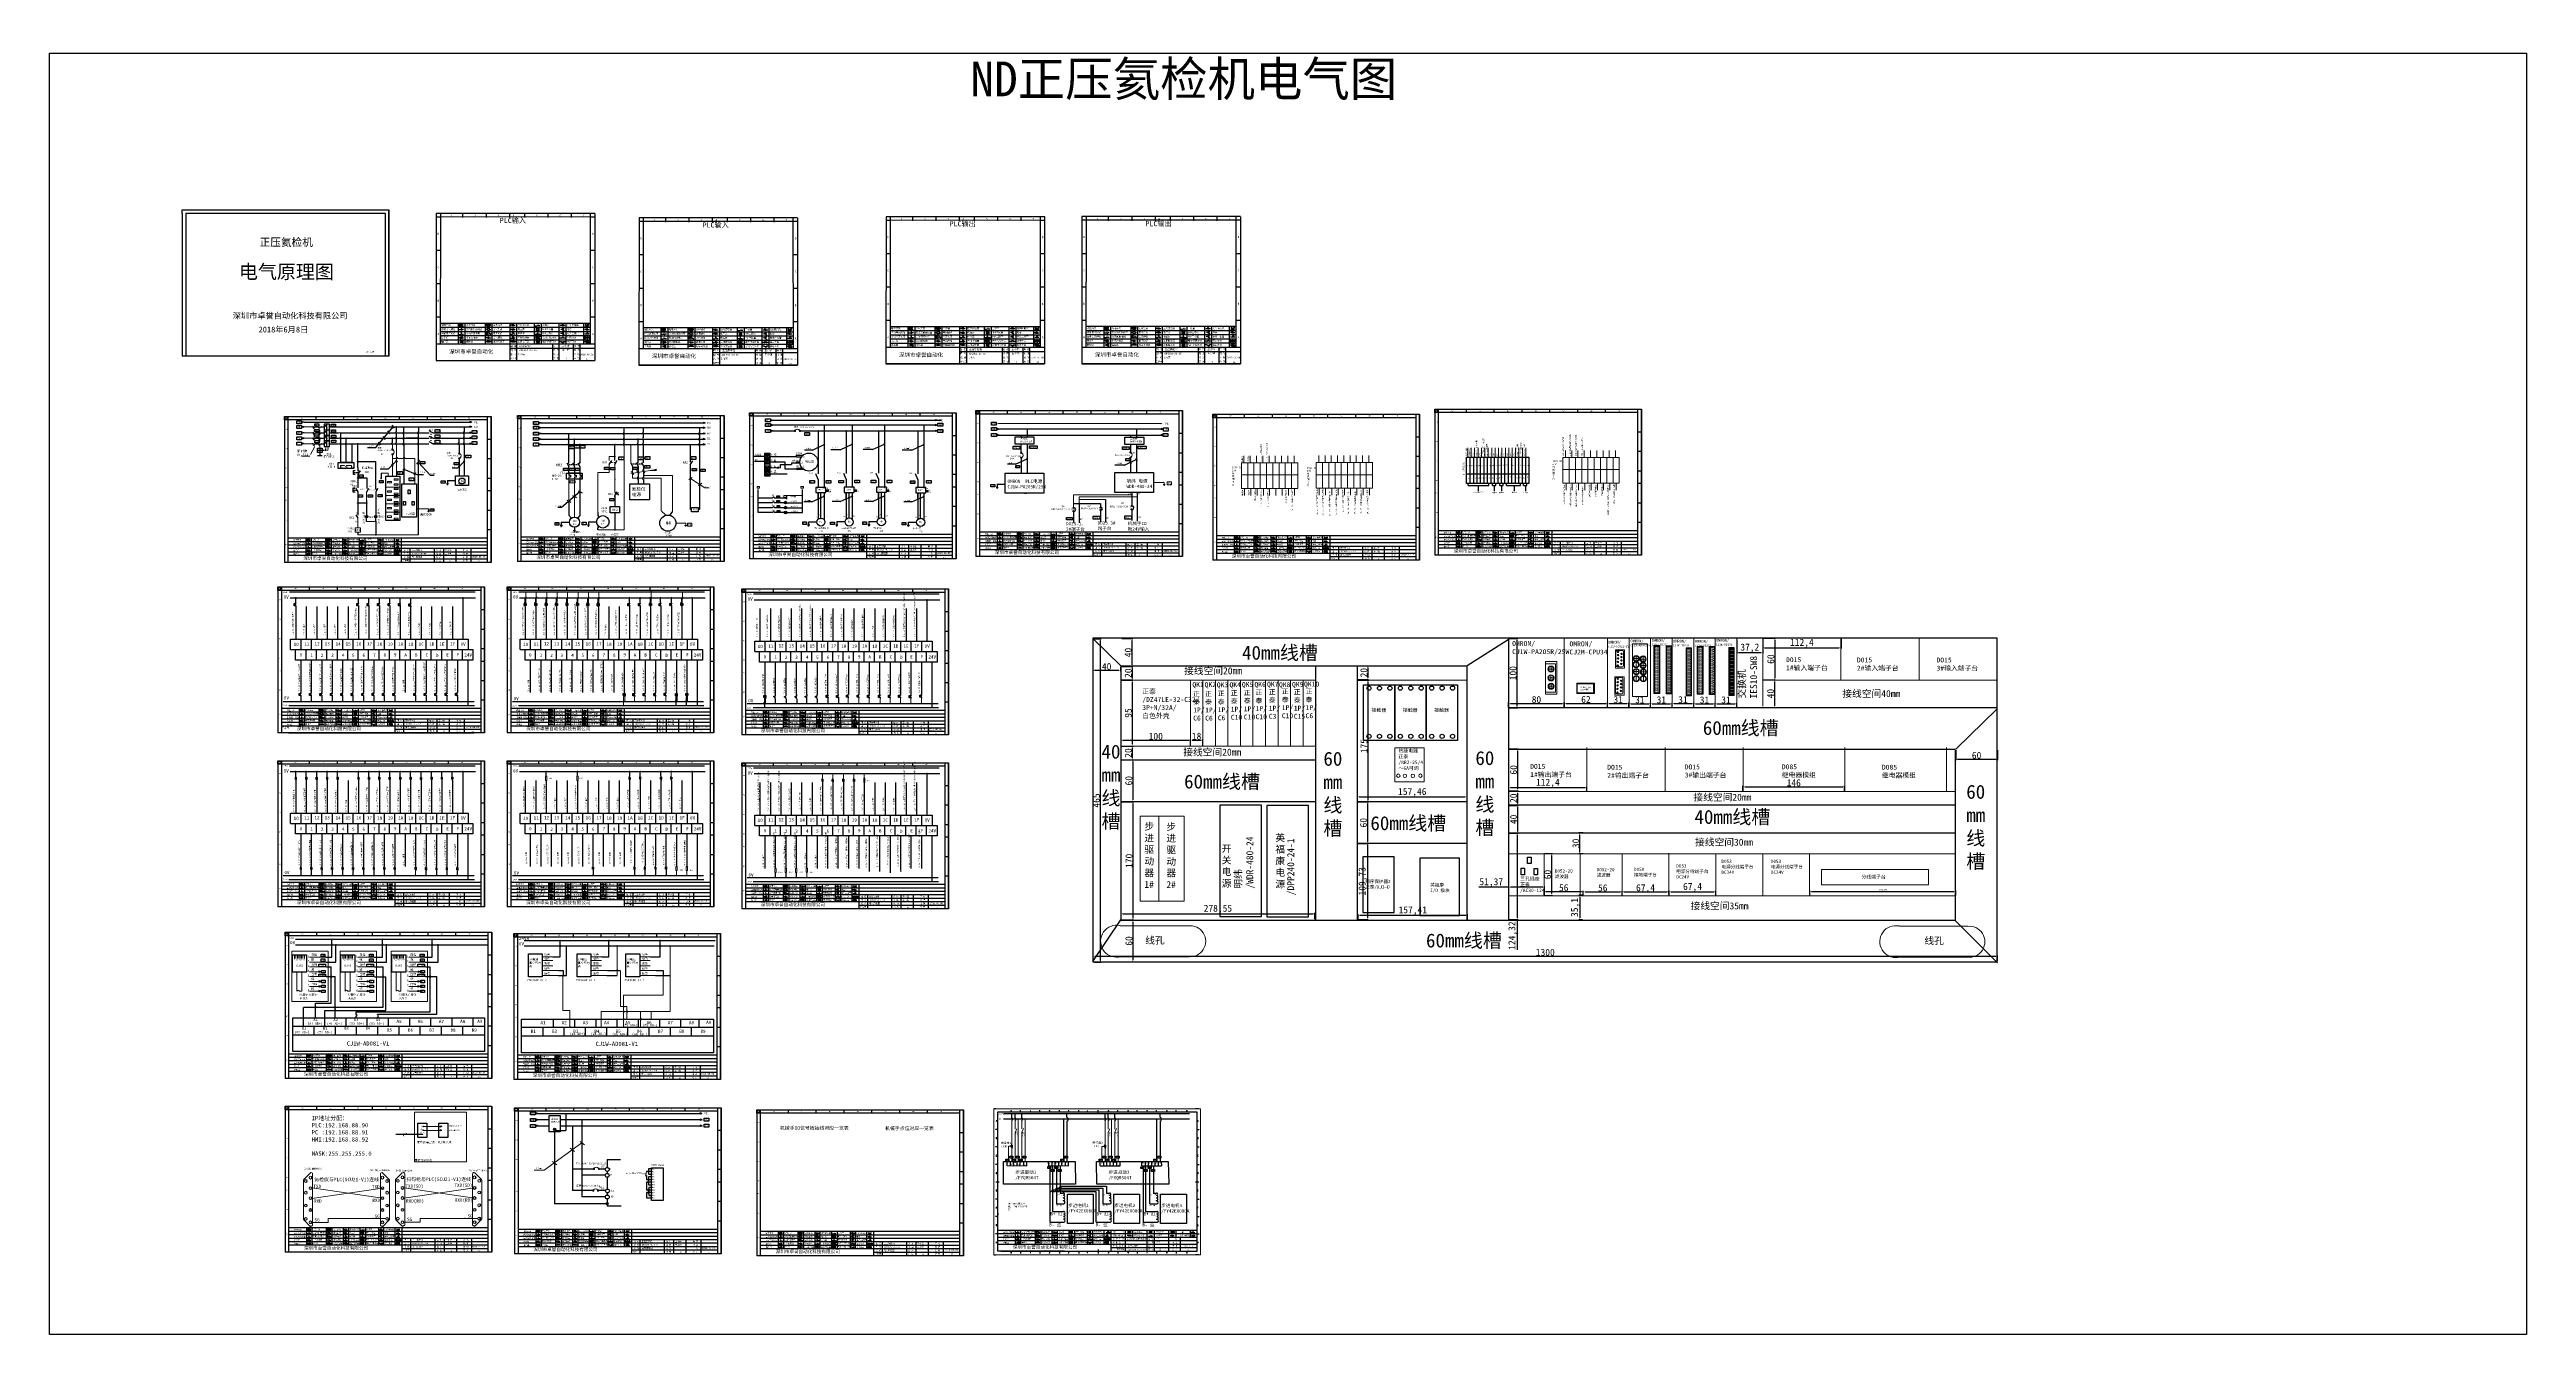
# Model space of a CAD drawing. Header units: millimetres. Extents: x 946 to 4507, y -1073 to 3239.
# Drawn here: x 946 to 4507, y -1073 to 774 of the extents above; entities outside this region: 1.
import ezdxf
from ezdxf.enums import TextEntityAlignment as Align

# ---------------------------------------------------------------- set-up
doc = ezdxf.new("R2010")
doc.units = ezdxf.units.MM
doc.header["$PDMODE"] = 2
doc.header["$PDSIZE"] = -5
for name, pattern in [('2', [15, 1, -2, 1, -2, 1, -2, 1, -2, 1, -2]), ('9', [7.5, 0.5, -1, 0.5, -1, 0.5, -1, 0.5, -1, 0.5, -1]), ('ACAD_ISO03W100', [30, 12, -18]), ('ACANSTGL', [0.11811, 0.07874, -0.03937]), ('ACISOWELD', [3, 2, -1]), ('DASHED', [0.75, 0.5, -0.25]), ('DASHED2', [9.525, 6.35, -3.175])]:
    doc.linetypes.add(name, pattern=pattern)
for name, color, linetype, lineweight in [('1', 3, 'Continuous', 20), ('元件', 4, 'Continuous', 25), ('圖層1', 7, 'Continuous', 60)]:
    doc.layers.add(name, color=color, linetype=linetype, lineweight=lineweight)
for name, color, linetype in [('AE_BOR', 1, 'Continuous'), ('MISC', 2, 'Continuous'), ('SYMS', 7, 'Continuous'), ('主图', 7, 'Continuous'), ('电气图内容', 7, 'Continuous')]:
    doc.layers.add(name, color=color, linetype=linetype)
doc.styles.get("Standard").update_dxf_attribs({"font": ''})
doc.styles.add('WD', font='romans.shx', dxfattribs={"bigfont": 'gbcbig.shx'})
doc.styles.add('WD_IEC', font='ISOCP2.shx', dxfattribs={"width": 0.9, "height": 4, "bigfont": 'gbcbig.shx'})
doc.styles.add('工程字', font='')
doc.styles.add('样式 0', font='')
doc.styles.add('样式 2', font='')
doc.styles.add('样式 8', font='arial.ttf')
doc.styles.add('汉字', font='')
doc.styles.get('Standard').set_extended_font_data('SimSun')
doc.styles.get('工程字').set_extended_font_data('SimSun')
doc.styles.get('样式 0').set_extended_font_data('KaiTi_GB2312')
doc.styles.get('样式 2').set_extended_font_data('NSimSun')
doc.styles.get('汉字').set_extended_font_data('新宋体')
doc.dimstyles.new('ISO-25', dxfattribs={"dimtxt": 2.5, "dimasz": 2.5, "dimexe": 1.25, "dimexo": 0.625, "dimtad": 1, "dimtxsty": 'Standard', "dimcen": 2.5, "dimadec": 0, "dimazin": 0, "dimtfac": 1, "dimtmove": 0, "dimatfit": 3, "dimfxl": 1, "dimarcsym": 0})

# ---------------------------------------------------------------- blocks, each defined once
blk = doc.blocks.new('磁性开关')
at = {"linetype": 'ByBlock'}
h = blk.add_hatch(dxfattribs=at)
h.set_pattern_fill('ANSI31', color=256, scale=0.1, style=0)
h.paths.add_polyline_path([(-1907.7, -775.3), (-1910.9, -775.3), (-1910.9, -776.7), (-1910.3, -776.7), (-1910.3, -775.8), (-1908.3, -775.8), (-1908.3, -776.7), (-1907.7, -776.7)])
for p, q in [((-1910.9, -777.8), (-1912.1, -777.8)), ((-1910.9, -776.7), (-1910.9, -775.3)), ((-1910.9, -775.3), (-1907.7, -775.3)), ((-1910.9, -776.7), (-1910.3, -776.7)), ((-1910.9, -777.4), (-1907.7, -777.4)), ((-1910.3, -776.7), (-1910.3, -775.8)), ((-1910.3, -775.8), (-1908.3, -775.8)), ((-1908.3, -776.7), (-1908.3, -775.8)), ((-1908.3, -776.7), (-1907.7, -776.7)), ((-1907.7, -775.3), (-1907.7, -776.7)), ((-1907.7, -777.8), (-1906.5, -777.8))]:
    blk.add_line(p, q, dxfattribs=at)
for centre in [(-1910.7, -777.8), (-1907.9, -777.8)]:
    blk.add_circle(centre, 0.225, dxfattribs=at)
blk = doc.blocks.new('*U61')
at = {"linetype": 'ByBlock'}
for p, q in [((-1911.9, -782.1), (-1910.1, -782.1)), ((-1910.1, -782.1), (-1908.2, -782.9)), ((-1909.2, -780.5), (-1909.2, -780.7)), ((-1909.2, -780.5), (-1908.9, -780.8)), ((-1909.2, -780.8), (-1909.2, -781.1)), ((-1909.2, -781.2), (-1909.2, -781.4)), ((-1909.2, -781.6), (-1909.2, -781.8)), ((-1909.2, -782), (-1909.2, -782.2)), ((-1909.2, -782.4), (-1909.2, -782.4)), ((-1908.5, -783.1), (-1908.5, -782.1)), ((-1906.3, -782.1), (-1908.5, -782.1))]:
    blk.add_line(p, q, dxfattribs=at)
blk = doc.blocks.new('*U62')
at = {"linetype": 'ByBlock'}
for p, q in [((-1911.9, -792.9), (-1910.1, -792.9)), ((-1910.1, -792.9), (-1908.2, -792.1)), ((-1908.9, -791.2), (-1909.2, -790.7)), ((-1909.2, -790.7), (-1909.2, -790.9)), ((-1909.2, -791.1), (-1909.2, -791.3)), ((-1909.2, -791.5), (-1909.2, -791.7)), ((-1909.2, -791.9), (-1909.2, -792.1)), ((-1909.2, -792.3), (-1909.2, -792.5)), ((-1906.3, -792.9), (-1908.5, -792.9))]:
    blk.add_line(p, q, dxfattribs=at)
blk = doc.blocks.new('蜂鸣器')
at = {"linetype": 'ByBlock'}
for p, q in [((-1908.8, -796.5), (-1911, -796.5)), ((-1908.8, -797.5), (-1911, -797.5)), ((-1908.3, -796.3), (-1908.8, -796.3)), ((-1908.8, -797.7), (-1908.8, -796.3)), ((-1908.3, -797.7), (-1908.8, -797.7)), ((-1907.2, -795.5), (-1908.3, -796.3)), ((-1908.3, -797.7), (-1908.3, -796.3)), ((-1907.2, -798.4), (-1908.3, -797.7)), ((-1907.2, -795.5), (-1907.2, -798.4))]:
    blk.add_line(p, q, dxfattribs=at)
blk = doc.blocks.new('指示灯')
at = {"linetype": 'ByBlock'}
for p, q in [((-1854.2, -776.9), (-1856.1, -776.9)), ((-1854.6, -775.6), (-1854, -776.2)), ((-1854.6, -778.2), (-1854, -777.6)), ((-1851.9, -775.6), (-1852.5, -776.2)), ((-1851.9, -778.2), (-1852.5, -777.6)), ((-1852.3, -776.9), (-1850.5, -776.9))]:
    blk.add_line(p, q, dxfattribs=at)
blk.add_circle((-1853.3, -776.9), 0.992, dxfattribs=at)
blk = doc.blocks.new('光电开关')
at = {"linetype": 'ByBlock'}
h = blk.add_hatch(dxfattribs=at)
h.set_pattern_fill('ANSI31', color=256, scale=0.01, style=0)
h.set_pattern_definition([(45, (0.172267, 0), (-0.0224506403, 0.0224506403), [])])
h.paths.add_polyline_path([(-1882.4, -776.3), (-1882.5, -775.9), (-1882.7, -776.1)])
h.paths.add_polyline_path([(-1882.4, -776.3), (-1882.7, -776.1), (-1882.9, -776.2)])
h.paths.add_polyline_path([(-1883.1, -776.5), (-1883.3, -776.6), (-1883.1, -776.9)])
h.paths.add_polyline_path([(-1883.3, -776.6), (-1883.5, -776.8), (-1883.1, -776.9)])
for p, q in [((-1884, -776), (-1885.6, -776)), ((-1884, -777.4), (-1885.6, -777.4)), ((-1880.9, -775.3), (-1884, -778.1)), ((-1883.8, -776.1), (-1883.1, -776.9)), ((-1883.1, -776.5), (-1883.5, -776.8)), ((-1883.1, -776.9), (-1883.5, -776.8)), ((-1883.1, -775.6), (-1882.4, -776.3)), ((-1883.1, -776.9), (-1883.1, -776.5)), ((-1882.5, -775.9), (-1882.9, -776.2)), ((-1882.4, -776.3), (-1882.9, -776.2)), ((-1882.8, -777.5), (-1882.2, -777.5)), ((-1882.4, -776.3), (-1882.5, -775.9)), ((-1882.2, -777.5), (-1882.2, -777.1)), ((-1882.2, -777.1), (-1881.8, -777.1)), ((-1881.8, -777.5), (-1881.8, -777.1)), ((-1881.2, -777.5), (-1881.8, -777.5)), ((-1879.4, -776.7), (-1880.9, -776.7))]:
    blk.add_line(p, q, dxfattribs=at)
blk.add_lwpolyline([(-1884, -775.3), (-1880.9, -775.3), (-1880.9, -778.1), (-1884, -778.1)], close=True, dxfattribs=at)
blk = doc.blocks.new('交流接触器线圈')
at = {"linetype": 'ByBlock'}
for p, q in [((-1880.8, -781.8), (-1882.9, -781.8)), ((-1878.7, -781.8), (-1876.7, -781.8))]:
    blk.add_line(p, q, dxfattribs=at)
blk.add_lwpolyline([(-1880.8, -780.3), (-1878.7, -780.3), (-1878.7, -783.3), (-1880.8, -783.3)], close=True, dxfattribs=at)
blk = doc.blocks.new('交流伺服电机')
at = {"linetype": 'ByBlock'}
for p, q in [((-1881, -785.7), (-1882.9, -785.7)), ((-1881, -786.8), (-1882.9, -786.8)), ((-1881, -787.9), (-1882.9, -787.9)), ((-1881, -785.7), (-1880.7, -786)), ((-1881, -787.9), (-1880.7, -787.7)), ((-1878.5, -786.8), (-1877.1, -786.8)), ((-1877.5, -787.7), (-1876.6, -787.7)), ((-1877.4, -788), (-1876.7, -788)), ((-1877.2, -788.3), (-1876.9, -788.3)), ((-1877.1, -786.8), (-1877.1, -787.7))]:
    blk.add_line(p, q, dxfattribs=at)
blk.add_circle((-1879.7, -786.8), 1.24, dxfattribs=at)
blk = doc.blocks.new('中间继电器')
at = {"linetype": 'ByBlock'}
for p, q in [((-1880.7, -791.9), (-1882.5, -791.9)), ((-1878.7, -791.9), (-1876.9, -791.9))]:
    blk.add_line(p, q, dxfattribs=at)
blk.add_circle((-1879.7, -791.9), 0.992, dxfattribs=at)
blk = doc.blocks.new('保险丝')
at = {"linetype": 'ByBlock'}
blk.add_line((-1882.7, -796.5), (-1876.5, -796.5), dxfattribs=at)
blk.add_lwpolyline([(-1881.2, -795.9), (-1878.1, -795.9), (-1878.1, -797.1), (-1881.2, -797.1)], close=True, dxfattribs=at)
blk = doc.blocks.new('常开按钮')
at = {"linetype": 'ByBlock'}
for p, q in [((-1911.9, -787.7), (-1910.1, -787.7)), ((-1910.1, -787.7), (-1908.2, -786.9)), ((-1909.9, -785.7), (-1908.6, -785.7)), ((-1909.9, -785.7), (-1909.9, -786.1)), ((-1909.2, -785.7), (-1909.2, -785.9)), ((-1909.2, -786.1), (-1909.2, -786.3)), ((-1909.2, -786.4), (-1909.2, -786.7)), ((-1909.2, -786.8), (-1909.2, -787.1)), ((-1909.2, -787.2), (-1909.2, -787.4)), ((-1908.6, -785.7), (-1908.6, -786.1)), ((-1906.3, -787.7), (-1908.5, -787.7))]:
    blk.add_line(p, q, dxfattribs=at)
blk = doc.blocks.new('常开触点')
at = {"linetype": 'ByBlock'}
for p, q in [((-1853.8, -781.8), (-1855.9, -781.8)), ((-1853.8, -783), (-1853.8, -780.6)), ((-1852.6, -783), (-1852.6, -780.6)), ((-1852.6, -781.8), (-1850.5, -781.8))]:
    blk.add_line(p, q, dxfattribs=at)
blk = doc.blocks.new('常闭触点')
at = {"linetype": 'ByBlock'}
for p, q in [((-1853.8, -786.8), (-1855.9, -786.8)), ((-1852, -785.7), (-1854.4, -788.1)), ((-1853.8, -788), (-1853.8, -785.6)), ((-1852.6, -788), (-1852.6, -785.6)), ((-1852.6, -786.8), (-1850.5, -786.8))]:
    blk.add_line(p, q, dxfattribs=at)
blk = doc.blocks.new('常闭按钮')
at = {"linetype": 'ByBlock'}
for p, q in [((-1856.1, -792.3), (-1854.3, -792.3)), ((-1854.3, -792.3), (-1852.4, -793.1)), ((-1854.1, -790.8), (-1852.8, -790.8)), ((-1854.1, -790.8), (-1854.1, -791.2)), ((-1853.4, -790.8), (-1853.4, -791)), ((-1853.4, -791.2), (-1853.4, -791.4)), ((-1853.4, -791.6), (-1853.4, -791.8)), ((-1853.4, -792), (-1853.4, -792.2)), ((-1853.4, -792.4), (-1853.4, -792.5)), ((-1852.8, -790.8), (-1852.8, -791.2)), ((-1850.5, -792.3), (-1852.7, -792.3)), ((-1852.7, -792.3), (-1852.7, -793.4))]:
    blk.add_line(p, q, dxfattribs=at)
blk = doc.blocks.new('电磁阀线圈')
at = {"linetype": 'ByBlock'}
for p, q in [((-1854.6, -796.5), (-1856.2, -796.5)), ((-1854.6, -795.9), (-1853.7, -797.2)), ((-1853.7, -795.9), (-1854.6, -797.2)), ((-1853.7, -795.9), (-1853.7, -797.2)), ((-1851.5, -796.5), (-1850, -796.5))]:
    blk.add_line(p, q, dxfattribs=at)
blk.add_lwpolyline([(-1854.6, -795.9), (-1851.5, -795.9), (-1851.5, -797.2), (-1854.6, -797.2)], close=True, dxfattribs=at)
blk = doc.blocks.new('电压表')
at = {"linetype": 'ByBlock'}
for p, q in [((-1814.8, -780.7), (-1814.9, -781.1)), ((-1814.6, -781), (-1814.9, -781.1)), ((-1814.8, -780.7), (-1814.5, -782.3)), ((-1814.8, -780.7), (-1814.6, -781))]:
    blk.add_line(p, q, dxfattribs=at)
blk.add_lwpolyline([(-1815.8, -780.3), (-1813.1, -780.3), (-1813.1, -783.5), (-1815.8, -783.5)], close=True, dxfattribs=at)
blk.add_arc((-1814.5, -782.3), 1.56, 46.8313, 133.1687, dxfattribs=at)
at = {"linetype": 'ByBlock', "insert": (-1814.7, -782.4), "char_height": 0.75, "width": 0.677, "attachment_point": 1}
blk.add_mtext('V', dxfattribs=at)
blk = doc.blocks.new('电位器')
at = {"linetype": 'ByBlock'}
for p, q in [((-1816.2, -787.8), (-1817.8, -787.8)), ((-1814.4, -787.3), (-1814.6, -787)), ((-1814.6, -787), (-1814.3, -787)), ((-1814.4, -787.3), (-1814.4, -785.4)), ((-1814.4, -787.3), (-1814.3, -787)), ((-1812.7, -787.8), (-1811.1, -787.8))]:
    blk.add_line(p, q, dxfattribs=at)
blk.add_lwpolyline([(-1816.2, -787.3), (-1812.7, -787.3), (-1812.7, -788.2), (-1816.2, -788.2)], close=True, dxfattribs=at)
blk = doc.blocks.new('三相断路器')
at = {"linetype": 'ByBlock'}
for p, q in [((-1817.1, -791.7), (-1816.7, -791.7)), ((-1816.4, -791.7), (-1816, -791.7)), ((-1816.2, -790.3), (-1816.2, -789.7)), ((-1816.2, -793.2), (-1816.2, -793.8)), ((-1815.8, -791.7), (-1815.3, -791.7)), ((-1815.1, -791.7), (-1814.7, -791.7)), ((-1814.4, -791.7), (-1814, -791.7)), ((-1814.2, -790.3), (-1814.2, -789.7)), ((-1814.2, -793.2), (-1814.2, -793.8)), ((-1813.7, -791.7), (-1813.3, -791.7)), ((-1812.2, -790.3), (-1812.2, -789.7)), ((-1812.2, -793.2), (-1812.2, -793.8))]:
    blk.add_line(p, q, dxfattribs=at)
for centre in [(-1816.2, -790.5), (-1816.2, -793), (-1814.2, -790.5), (-1814.2, -793), (-1812.2, -790.5), (-1812.2, -793)]:
    blk.add_circle(centre, 0.219, dxfattribs=at)
for centre in [(-1815.8, -791.7), (-1813.8, -791.7), (-1811.8, -791.7)]:
    blk.add_arc(centre, 1.32, 115.5791, 244.4209, dxfattribs=at)
blk = doc.blocks.new('三相变压器')
at = {"linetype": 'ByBlock'}
for p, q in [((-1816.7, -795), (-1815.4, -795)), ((-1816.7, -796.9), (-1815.4, -796.9)), ((-1816.7, -798.7), (-1815.4, -798.7)), ((-1815.4, -795), (-1815.4, -795.2)), ((-1815.4, -798.7), (-1815.4, -798.5)), ((-1814.3, -798.7), (-1814.3, -795)), ((-1812, -795), (-1813.3, -795)), ((-1813.3, -795), (-1813.3, -795.2)), ((-1812, -796.9), (-1813.3, -796.9)), ((-1813.3, -798.7), (-1813.3, -798.5)), ((-1812, -798.7), (-1813.3, -798.7))]:
    blk.add_line(p, q, dxfattribs=at)
for centre, start, end in [((-1815.4, -795.5), 270, 90), ((-1815.4, -796.1), 270, 90), ((-1815.4, -796.6), 270, 90), ((-1815.4, -797.1), 270, 90), ((-1815.4, -797.7), 270, 90), ((-1815.4, -798.2), 270, 90), ((-1813.3, -795.5), 90, 270), ((-1813.3, -796.1), 90, 270), ((-1813.3, -796.6), 90, 270), ((-1813.3, -797.1), 90, 270), ((-1813.3, -797.7), 90, 270), ((-1813.3, -798.2), 90, 270)]:
    blk.add_arc(centre, 0.271, start, end, dxfattribs=at)
blk = doc.blocks.new('压力感应器')
at = {"linetype": 'ByBlock'}
for p, q in [((-1817.4, -777.7), (-1815.6, -777.7)), ((-1815.6, -777.7), (-1813.7, -776.9)), ((-1811.8, -777.7), (-1814, -777.7))]:
    blk.add_line(p, q, dxfattribs=at)
at = {"linetype": 'ByBlock', "insert": (-1814.6, -775.5), "char_height": 1.68, "width": 1.224, "attachment_point": 1}
blk.add_mtext('{\\fNSimSun|b0|i0|c134|p49;P}', dxfattribs=at)
blk = doc.blocks.new('二极管')
at = {"linetype": 'ByBlock'}
for p, q in [((-1787.5, -776.8), (-1781.9, -776.8)), ((-1784, -776.8), (-1785.7, -775.9)), ((-1785.7, -775.9), (-1785.7, -777.6)), ((-1784, -776.8), (-1785.7, -777.6)), ((-1784, -778), (-1784, -775.6))]:
    blk.add_line(p, q, dxfattribs=at)
blk = doc.blocks.new('NPN三极管')
at = {"linetype": 'ByBlock'}
for p, q in [((-1785.7, -782), (-1787.8, -782)), ((-1785.7, -780.6), (-1785.7, -783.3)), ((-1785.7, -781.8), (-1784.1, -780.7)), ((-1785.7, -782.1), (-1784.1, -783.3)), ((-1784.4, -782.7), (-1784.7, -783.2)), ((-1784.1, -783.3), (-1784.7, -783.2)), ((-1784.1, -783.3), (-1784.4, -782.7)), ((-1784.1, -780.7), (-1784.1, -780)), ((-1784.1, -783.3), (-1784.1, -784))]:
    blk.add_line(p, q, dxfattribs=at)
blk = doc.blocks.new('PNP三极管')
at = {"linetype": 'ByBlock'}
for p, q in [((-1784.9, -786.7), (-1787, -786.7)), ((-1784.9, -785.4), (-1784.9, -788.1)), ((-1784.9, -786.6), (-1783.3, -785.4)), ((-1784.9, -786.9), (-1783.3, -788)), ((-1784.9, -786.9), (-1784.3, -787)), ((-1784.9, -786.9), (-1784.6, -787.4)), ((-1784.3, -787), (-1784.6, -787.4)), ((-1783.3, -785.4), (-1783.3, -784.7)), ((-1783.3, -788), (-1783.3, -788.7))]:
    blk.add_line(p, q, dxfattribs=at)
blk = doc.blocks.new('常开行程开关')
at = {"linetype": 'ByBlock'}
for p, q in [((-1786.3, -792.3), (-1788, -792.3)), ((-1785.9, -792.2), (-1784.5, -790.6)), ((-1785.9, -792.2), (-1783.4, -790.7)), ((-1784.5, -790.6), (-1784.2, -791.2)), ((-1781.5, -792.3), (-1783.2, -792.3))]:
    blk.add_line(p, q, dxfattribs=at)
for centre in [(-1786.1, -792.3), (-1783.4, -792.3)]:
    blk.add_circle(centre, 0.219, dxfattribs=at)
blk = doc.blocks.new('常闭行程开关')
at = {"linetype": 'ByBlock'}
for p, q in [((-1786.3, -796.6), (-1788.1, -796.6)), ((-1785.9, -796.7), (-1783.2, -797.7)), ((-1785.9, -796.7), (-1784.3, -798)), ((-1784.3, -798), (-1784.1, -797.4)), ((-1783.5, -796.8), (-1783.5, -797.8)), ((-1781.5, -796.6), (-1783.3, -796.6))]:
    blk.add_line(p, q, dxfattribs=at)
for centre in [(-1786.1, -796.6), (-1783.5, -796.6)]:
    blk.add_circle(centre, 0.219, dxfattribs=at)
blk = doc.blocks.new('电容')
at = {"linetype": 'ByBlock'}
for p, q in [((-1756.1, -781.8), (-1758.1, -781.8)), ((-1756.1, -783), (-1756.1, -780.6)), ((-1754.9, -780.8), (-1756.1, -781.5)), ((-1754.9, -781.4), (-1756.1, -782.2)), ((-1754.9, -782), (-1756.1, -782.7)), ((-1754.9, -783), (-1754.9, -780.6)), ((-1754.9, -781.8), (-1752.8, -781.8))]:
    blk.add_line(p, q, dxfattribs=at)
blk = doc.blocks.new('发光二极管')
at = {"linetype": 'ByBlock'}
for p, q in [((-1758, -786.8), (-1752.9, -786.8)), ((-1754.8, -786.8), (-1756, -786.2)), ((-1756, -786.2), (-1756, -787.4)), ((-1754.8, -786.8), (-1756, -787.4)), ((-1755.8, -785.9), (-1754.9, -785.1)), ((-1754.9, -785.1), (-1755.2, -785.2)), ((-1755.2, -785.2), (-1755, -785.4)), ((-1755.1, -785.9), (-1754.2, -785.1)), ((-1754.9, -785.1), (-1755, -785.4)), ((-1754.8, -787.6), (-1754.8, -785.9)), ((-1754.2, -785.1), (-1754.5, -785.2)), ((-1754.5, -785.2), (-1754.3, -785.4)), ((-1754.2, -785.1), (-1754.3, -785.4))]:
    blk.add_line(p, q, dxfattribs=at)
blk = doc.blocks.new('比例电磁阀')
at = {"linetype": 'ByBlock'}
for p, q in [((-1757.3, -775.4), (-1757.3, -776.7)), ((-1757.3, -776.7), (-1757.1, -776.7)), ((-1753.6, -777.7), (-1757.3, -777.7)), ((-1757.3, -778.1), (-1757.3, -777.7)), ((-1753.6, -778.1), (-1757.3, -778.1)), ((-1754.5, -776), (-1756.3, -777.4)), ((-1756.3, -777.4), (-1756.2, -777.3)), ((-1756.3, -777.4), (-1756.1, -777.4)), ((-1756.1, -777.4), (-1756.2, -777.3)), ((-1753.6, -776.7), (-1753.8, -776.7)), ((-1753.6, -775.4), (-1753.6, -776.7)), ((-1753.6, -777.7), (-1753.6, -778.1))]:
    blk.add_line(p, q, dxfattribs=at)
for centre in [(-1756.8, -776.7), (-1756.2, -776.7), (-1755.7, -776.7), (-1755.2, -776.7), (-1754.6, -776.7), (-1754.1, -776.7)]:
    blk.add_arc(centre, 0.271, 180, 0, dxfattribs=at)
blk = doc.blocks.new('保安开关')
at = {"linetype": 'ByBlock'}
for p, q in [((-1757.3, -790.8), (-1758.6, -792.8)), ((-1758, -790.8), (-1758, -790)), ((-1758, -792.8), (-1758, -793.6)), ((-1757.3, -791.8), (-1756.7, -791.8)), ((-1756.4, -791.8), (-1755.9, -791.8)), ((-1754.5, -790.8), (-1755.8, -792.8)), ((-1755.2, -790.8), (-1755.2, -790)), ((-1755.2, -792.8), (-1755.2, -793.6)), ((-1754.5, -791.8), (-1754.1, -791.8)), ((-1753.7, -791.8), (-1753.1, -791.8)), ((-1751.8, -790.8), (-1753, -792.8)), ((-1752.4, -790.8), (-1752.4, -790)), ((-1752.4, -792.8), (-1752.4, -793.6))]:
    blk.add_line(p, q, dxfattribs=at)
for points in [[(-1758.6, -790.8), (-1757.3, -790.8), (-1757.3, -792.8), (-1758.6, -792.8)], [(-1755.8, -790.8), (-1754.5, -790.8), (-1754.5, -792.8), (-1755.8, -792.8)], [(-1753, -790.8), (-1751.8, -790.8), (-1751.8, -792.8), (-1753, -792.8)]]:
    blk.add_lwpolyline(points, close=True, dxfattribs=at)
blk = doc.blocks.new('接近开关')
at = {"linetype": 'ByBlock'}
h = blk.add_hatch(dxfattribs=at)
h.set_pattern_fill('ANSI31', color=256, scale=0.01, style=0)
h.set_pattern_definition([(45, (-89.131516, -30.795668), (-0.0224506403, 0.0224506403), [])])
h.paths.add_polyline_path([(-1513.8, -1123.3), (-1513.8, -1122.8), (-1517, -1122.8), (-1517, -1123.3)])
for p, q in [((-1517.2, -1124.7), (-1518.4, -1124.7)), ((-1517, -1123.3), (-1517, -1122.8)), ((-1517, -1122.8), (-1513.8, -1122.8)), ((-1517, -1123.3), (-1513.8, -1123.3)), ((-1517, -1123.9), (-1513.8, -1123.9)), ((-1517, -1123.9), (-1517, -1125.5)), ((-1517, -1125.5), (-1513.8, -1125.5)), ((-1515.9, -1124.7), (-1516.4, -1124.7)), ((-1515.1, -1124.3), (-1515.9, -1124.7)), ((-1515.1, -1125.1), (-1515.9, -1124.7)), ((-1515.4, -1125.7), (-1515.4, -1126.4)), ((-1515.4, -1126.4), (-1512.4, -1126.4)), ((-1515.3, -1124.5), (-1515.2, -1124.5)), ((-1515.3, -1124.5), (-1515.3, -1124.6)), ((-1515.3, -1124.9), (-1515.2, -1124.9)), ((-1515.1, -1124.3), (-1515.1, -1125.1)), ((-1515.1, -1124.5), (-1514.6, -1124.5)), ((-1515.1, -1124.9), (-1514.6, -1124.9)), ((-1513.8, -1122.8), (-1513.8, -1123.3)), ((-1513.8, -1123.9), (-1513.8, -1125.5)), ((-1513.5, -1124.7), (-1512.4, -1124.7))]:
    blk.add_line(p, q, dxfattribs=at)
for centre in [(-1517, -1124.7), (-1515.4, -1125.5), (-1513.8, -1124.7)]:
    blk.add_circle(centre, 0.225, dxfattribs=at)
blk = doc.blocks.new('*U188')
at = {"linetype": 'ByBlock'}
for p, q in [((-1911.9, -782.1), (-1910.1, -782.1)), ((-1910.1, -782.1), (-1908.2, -782.9)), ((-1909.2, -780.5), (-1909.2, -780.7)), ((-1909.2, -780.5), (-1908.9, -780.8)), ((-1909.2, -780.8), (-1909.2, -781.1)), ((-1909.2, -781.2), (-1909.2, -781.4)), ((-1909.2, -781.6), (-1909.2, -781.8)), ((-1909.2, -782), (-1909.2, -782.2)), ((-1909.2, -782.4), (-1909.2, -782.4)), ((-1908.5, -783.1), (-1908.5, -782.1)), ((-1906.3, -782.1), (-1908.5, -782.1))]:
    blk.add_line(p, q, dxfattribs=at)
blk = doc.blocks.new('*U189')
at = {"linetype": 'ByBlock'}
for p, q in [((-1911.9, -792.9), (-1910.1, -792.9)), ((-1910.1, -792.9), (-1908.2, -792.1)), ((-1908.9, -791.2), (-1909.2, -790.7)), ((-1909.2, -790.7), (-1909.2, -790.9)), ((-1909.2, -791.1), (-1909.2, -791.3)), ((-1909.2, -791.5), (-1909.2, -791.7)), ((-1909.2, -791.9), (-1909.2, -792.1)), ((-1909.2, -792.3), (-1909.2, -792.5)), ((-1906.3, -792.9), (-1908.5, -792.9))]:
    blk.add_line(p, q, dxfattribs=at)
blk = doc.blocks.new('*U190')
at = {"linetype": 'ByBlock'}
for p, q in [((-1911.9, -782.1), (-1910.1, -782.1)), ((-1910.1, -782.1), (-1908.2, -782.9)), ((-1909.2, -780.5), (-1909.2, -780.7)), ((-1909.2, -780.5), (-1908.9, -780.8)), ((-1909.2, -780.8), (-1909.2, -781.1)), ((-1909.2, -781.2), (-1909.2, -781.4)), ((-1909.2, -781.6), (-1909.2, -781.8)), ((-1909.2, -782), (-1909.2, -782.2)), ((-1909.2, -782.4), (-1909.2, -782.4)), ((-1908.5, -783.1), (-1908.5, -782.1)), ((-1906.3, -782.1), (-1908.5, -782.1))]:
    blk.add_line(p, q, dxfattribs=at)
blk = doc.blocks.new('*U191')
at = {"linetype": 'ByBlock'}
for p, q in [((-1911.9, -792.9), (-1910.1, -792.9)), ((-1910.1, -792.9), (-1908.2, -792.1)), ((-1908.9, -791.2), (-1909.2, -790.7)), ((-1909.2, -790.7), (-1909.2, -790.9)), ((-1909.2, -791.1), (-1909.2, -791.3)), ((-1909.2, -791.5), (-1909.2, -791.7)), ((-1909.2, -791.9), (-1909.2, -792.1)), ((-1909.2, -792.3), (-1909.2, -792.5)), ((-1906.3, -792.9), (-1908.5, -792.9))]:
    blk.add_line(p, q, dxfattribs=at)
blk = doc.blocks.new('接触器')
blk.add_lwpolyline([(716.1, 855.5), (761.1, 855.5), (761.1, 775.5), (716.1, 775.5)], close=True)
for centre in [(724, 850.7), (739, 850.7), (754, 850.7), (724, 781.5), (739, 781.5), (754, 781.5)]:
    blk.add_circle(centre, 3)
at = {"insert": (727.7, 821.7), "char_height": 5, "width": 34.75, "attachment_point": 1}
blk.add_mtext('{\\fSimSun|b0|i0|c134|p2;接触器}', dxfattribs=at)
blk = doc.blocks.new('*U196')
at = {"linetype": 'ByBlock'}
for p, q in [((-1911.9, -782.1), (-1910.1, -782.1)), ((-1910.1, -782.1), (-1908.2, -782.9)), ((-1909.2, -780.5), (-1909.2, -780.7)), ((-1909.2, -780.5), (-1908.9, -780.8)), ((-1909.2, -780.8), (-1909.2, -781.1)), ((-1909.2, -781.2), (-1909.2, -781.4)), ((-1909.2, -781.6), (-1909.2, -781.8)), ((-1909.2, -782), (-1909.2, -782.2)), ((-1909.2, -782.4), (-1909.2, -782.4)), ((-1908.5, -783.1), (-1908.5, -782.1)), ((-1906.3, -782.1), (-1908.5, -782.1))]:
    blk.add_line(p, q, dxfattribs=at)
blk = doc.blocks.new('*U197')
at = {"linetype": 'ByBlock'}
for p, q in [((-1911.9, -792.9), (-1910.1, -792.9)), ((-1910.1, -792.9), (-1908.2, -792.1)), ((-1908.9, -791.2), (-1909.2, -790.7)), ((-1909.2, -790.7), (-1909.2, -790.9)), ((-1909.2, -791.1), (-1909.2, -791.3)), ((-1909.2, -791.5), (-1909.2, -791.7)), ((-1909.2, -791.9), (-1909.2, -792.1)), ((-1909.2, -792.3), (-1909.2, -792.5)), ((-1906.3, -792.9), (-1908.5, -792.9))]:
    blk.add_line(p, q, dxfattribs=at)
blk = doc.blocks.new('*U198')
at = {"linetype": 'ByBlock'}
for p, q in [((-1911.9, -782.1), (-1910.1, -782.1)), ((-1910.1, -782.1), (-1908.2, -782.9)), ((-1909.2, -780.5), (-1909.2, -780.7)), ((-1909.2, -780.5), (-1908.9, -780.8)), ((-1909.2, -780.8), (-1909.2, -781.1)), ((-1909.2, -781.2), (-1909.2, -781.4)), ((-1909.2, -781.6), (-1909.2, -781.8)), ((-1909.2, -782), (-1909.2, -782.2)), ((-1909.2, -782.4), (-1909.2, -782.4)), ((-1908.5, -783.1), (-1908.5, -782.1)), ((-1906.3, -782.1), (-1908.5, -782.1))]:
    blk.add_line(p, q, dxfattribs=at)
blk = doc.blocks.new('*U199')
at = {"linetype": 'ByBlock'}
for p, q in [((-1911.9, -792.9), (-1910.1, -792.9)), ((-1910.1, -792.9), (-1908.2, -792.1)), ((-1908.9, -791.2), (-1909.2, -790.7)), ((-1909.2, -790.7), (-1909.2, -790.9)), ((-1909.2, -791.1), (-1909.2, -791.3)), ((-1909.2, -791.5), (-1909.2, -791.7)), ((-1909.2, -791.9), (-1909.2, -792.1)), ((-1909.2, -792.3), (-1909.2, -792.5)), ((-1906.3, -792.9), (-1908.5, -792.9))]:
    blk.add_line(p, q, dxfattribs=at)
blk = doc.blocks.new('VCB11THI')
for p, q in [((0, -2.5), (-3.1, 3.1)), ((-0.9, 3.4), (0.9, 1.6)), ((-0.9, 1.6), (0.9, 3.4)), ((0, 7.5), (0, 2.5)), ((-5, -12.5), (5, -12.5)), ((0, -2.5), (0, -8.8)), ((0, -8.8), (2.5, -8.8)), ((0, -11.2), (0, -12.5)), ((2.5, -11.2), (0, -11.2)), ((0, -17.5), (0, -22.5)), ((2.5, -8.8), (2.5, -11.2))]:
    blk.add_line(p, q)
blk.add_lwpolyline([(-5, -7.5), (-5, -17.5), (5, -17.5), (5, -7.5)], close=True)
at = {"style": 'WD_IEC'}
for tag, p in [('TAG1', (-8, -1.7)), ('INST', (-8, 5.3)), ('LOC', (-8, 1.8)), ('RATING1', (-8, -6.3)), ('DESC3', (-8, -21.3)), ('DESC2', (-8, -17.8)), ('DESC1', (-8, -14.3))]:
    blk.add_attdef(tag, text='', height=2.5, dxfattribs=at).set_placement(p, align=Align.RIGHT)
blk.add_attdef('TERM01', text='', height=2, rotation=90, dxfattribs=at).set_placement((-1, 7.5), align=Align.RIGHT)
at = {"style": 'WD_IEC', "flags": 1}
for tag, p, height in [('X4LINK', (-2, 0), 0.32), ('X1LINK', (-0.5, 0), 0.32), ('X2TERM01', (0, 7.5), 0.32), ('MFG', (2.8, 6.5), 1.5), ('CAT', (2.8, 4), 1.5), ('CONTACT', (-5, -7.5), 1), ('COMMON', (-3.8, -8.8), 1), ('X8TERM02', (0, -22.5), 0.32), ('ASSYCODE', (1, -19), 1), ('FAMILY', (1, -20.5), 1), ('CATDESC', (1, -22), 1)]:
    blk.add_attdef(tag, p, '', height=height, dxfattribs=at)
at = {"lineweight": 15, "style": 'WD_IEC'}
blk.add_attdef('XREF', text='', height=2.5, dxfattribs=at).set_placement((-8, -10.3), align=Align.RIGHT)
at = {"style": 'WD_IEC'}
blk.add_attdef('TERM02', (-1, -22.5), '', height=2, rotation=90, dxfattribs=at)
at = {"linetype": 'Continuous', "style": 'WD_IEC'}
blk.add_attdef('T', text='', height=2.5, dxfattribs=at).set_placement((0, -15), align=Align.MIDDLE_CENTER)
blk = doc.blocks.new('VCB21THI')
for p, q in [((0, -2.5), (-3.1, 3.1)), ((-0.9, 3.4), (0.9, 1.6)), ((-0.9, 1.6), (0.9, 3.4)), ((0, 7.5), (0, 2.5)), ((-5, -12.5), (5, -12.5)), ((0, -2.5), (0, -8.8)), ((0, -8.8), (2.5, -8.8)), ((0, -11.2), (0, -12.5)), ((2.5, -11.2), (0, -11.2)), ((0, -17.5), (0, -22.5)), ((2.5, -8.8), (2.5, -11.2))]:
    blk.add_line(p, q)
blk.add_lwpolyline([(-5, -7.5), (-5, -17.5), (5, -17.5), (5, -7.5)], close=True)
at = {"style": 'WD_IEC'}
for tag, p in [('TAG2', (-8, -1.7)), ('INST', (-8, 5.3)), ('LOC', (-8, 1.8)), ('RATING1', (-8, -6.3)), ('DESC3', (-8, -21.3)), ('DESC2', (-8, -17.8)), ('DESC1', (-8, -14.3))]:
    blk.add_attdef(tag, text='', height=2.5, dxfattribs=at).set_placement(p, align=Align.RIGHT)
blk.add_attdef('TERM01', text='', height=2, rotation=90, dxfattribs=at).set_placement((-1, 7.5), align=Align.RIGHT)
at = {"style": 'WD_IEC', "flags": 1}
for tag, p, height in [('X4LINK', (-2, 0), 0.32), ('X1LINK', (-0.5, 0), 0.32), ('X2TERM01', (0, 7.5), 0.32), ('CONTACT', (-5, -7.5), 1), ('COMMON', (-3.8, -8.8), 1), ('X8TERM02', (0, -22.5), 0.32), ('FAMILY', (1, -20.5), 1)]:
    blk.add_attdef(tag, p, '', height=height, dxfattribs=at)
at = {"lineweight": 15, "style": 'WD_IEC'}
blk.add_attdef('XREF', text='', height=2.5, dxfattribs=at).set_placement((-8, -10.3), align=Align.RIGHT)
at = {"style": 'WD_IEC'}
blk.add_attdef('TERM02', (-1, -22.5), '', height=2, rotation=90, dxfattribs=at)
at = {"linetype": 'Continuous', "style": 'WD_IEC'}
blk.add_attdef('T', text='', height=2.5, dxfattribs=at).set_placement((0, -15), align=Align.MIDDLE_CENTER)
blk = doc.blocks.new('WDDOT')
blk.add_hatch(color=256).paths.add_polyline_path([(0.5, 0, 1), (-0.5, 0, 1)])
blk.add_circle((0, 0), 0.5)
blk = doc.blocks.new('*U202')
at = {"linetype": 'ByBlock'}
for p, q in [((-1911.9, -782.1), (-1910.1, -782.1)), ((-1910.1, -782.1), (-1908.2, -782.9)), ((-1909.2, -780.5), (-1909.2, -780.7)), ((-1909.2, -780.5), (-1908.9, -780.8)), ((-1909.2, -780.8), (-1909.2, -781.1)), ((-1909.2, -781.2), (-1909.2, -781.4)), ((-1909.2, -781.6), (-1909.2, -781.8)), ((-1909.2, -782), (-1909.2, -782.2)), ((-1909.2, -782.4), (-1909.2, -782.4)), ((-1908.5, -783.1), (-1908.5, -782.1)), ((-1906.3, -782.1), (-1908.5, -782.1))]:
    blk.add_line(p, q, dxfattribs=at)
blk = doc.blocks.new('*U203')
at = {"linetype": 'ByBlock'}
for p, q in [((-1911.9, -792.9), (-1910.1, -792.9)), ((-1910.1, -792.9), (-1908.2, -792.1)), ((-1908.9, -791.2), (-1909.2, -790.7)), ((-1909.2, -790.7), (-1909.2, -790.9)), ((-1909.2, -791.1), (-1909.2, -791.3)), ((-1909.2, -791.5), (-1909.2, -791.7)), ((-1909.2, -791.9), (-1909.2, -792.1)), ((-1909.2, -792.3), (-1909.2, -792.5)), ((-1906.3, -792.9), (-1908.5, -792.9))]:
    blk.add_line(p, q, dxfattribs=at)
blk = doc.blocks.new('三孔插座')
for points in [[(864.4, 854.6), (899.4, 854.6), (899.4, 774.6), (864.4, 774.6)], [(879.5, 840.1), (884.4, 840.1), (884.4, 831), (879.5, 831)], [(868.8, 812.6), (873.6, 812.6), (873.6, 803.5), (868.8, 803.5)], [(889.4, 812.6), (894.3, 812.6), (894.3, 803.5), (889.4, 803.5)]]:
    blk.add_lwpolyline(points, close=True)
at = {"insert": (867.9, 785.7), "char_height": 5, "width": 35, "attachment_point": 1}
blk.add_mtext('{\\fSimSun|b0|i0|c134|p2;三孔插座}', dxfattribs=at)
blk = doc.blocks.new('*U200')
at = {"linetype": 'ByBlock'}
for p, q in [((-1911.9, -782.1), (-1910.1, -782.1)), ((-1910.1, -782.1), (-1908.2, -782.9)), ((-1909.2, -780.5), (-1909.2, -780.7)), ((-1909.2, -780.5), (-1908.9, -780.8)), ((-1909.2, -780.8), (-1909.2, -781.1)), ((-1909.2, -781.2), (-1909.2, -781.4)), ((-1909.2, -781.6), (-1909.2, -781.8)), ((-1909.2, -782), (-1909.2, -782.2)), ((-1909.2, -782.4), (-1909.2, -782.4)), ((-1908.5, -783.1), (-1908.5, -782.1)), ((-1906.3, -782.1), (-1908.5, -782.1))]:
    blk.add_line(p, q, dxfattribs=at)
blk = doc.blocks.new('*U201')
at = {"linetype": 'ByBlock'}
for p, q in [((-1911.9, -792.9), (-1910.1, -792.9)), ((-1910.1, -792.9), (-1908.2, -792.1)), ((-1908.9, -791.2), (-1909.2, -790.7)), ((-1909.2, -790.7), (-1909.2, -790.9)), ((-1909.2, -791.1), (-1909.2, -791.3)), ((-1909.2, -791.5), (-1909.2, -791.7)), ((-1909.2, -791.9), (-1909.2, -792.1)), ((-1909.2, -792.3), (-1909.2, -792.5)), ((-1906.3, -792.9), (-1908.5, -792.9))]:
    blk.add_line(p, q, dxfattribs=at)
blk = doc.blocks.new('*U204')
at = {"linetype": 'ByBlock'}
for p, q in [((-1911.9, -782.1), (-1910.1, -782.1)), ((-1910.1, -782.1), (-1908.2, -782.9)), ((-1909.2, -780.5), (-1909.2, -780.7)), ((-1909.2, -780.5), (-1908.9, -780.8)), ((-1909.2, -780.8), (-1909.2, -781.1)), ((-1909.2, -781.2), (-1909.2, -781.4)), ((-1909.2, -781.6), (-1909.2, -781.8)), ((-1909.2, -782), (-1909.2, -782.2)), ((-1909.2, -782.4), (-1909.2, -782.4)), ((-1908.5, -783.1), (-1908.5, -782.1)), ((-1906.3, -782.1), (-1908.5, -782.1))]:
    blk.add_line(p, q, dxfattribs=at)
blk = doc.blocks.new('*U205')
at = {"linetype": 'ByBlock'}
for p, q in [((-1911.9, -792.9), (-1910.1, -792.9)), ((-1910.1, -792.9), (-1908.2, -792.1)), ((-1908.9, -791.2), (-1909.2, -790.7)), ((-1909.2, -790.7), (-1909.2, -790.9)), ((-1909.2, -791.1), (-1909.2, -791.3)), ((-1909.2, -791.5), (-1909.2, -791.7)), ((-1909.2, -791.9), (-1909.2, -792.1)), ((-1909.2, -792.3), (-1909.2, -792.5)), ((-1906.3, -792.9), (-1908.5, -792.9))]:
    blk.add_line(p, q, dxfattribs=at)
blk = doc.blocks.new('*U206')
at = {"linetype": 'ByBlock'}
for p, q in [((-1911.9, -782.1), (-1910.1, -782.1)), ((-1910.1, -782.1), (-1908.2, -782.9)), ((-1909.2, -780.5), (-1909.2, -780.7)), ((-1909.2, -780.5), (-1908.9, -780.8)), ((-1909.2, -780.8), (-1909.2, -781.1)), ((-1909.2, -781.2), (-1909.2, -781.4)), ((-1909.2, -781.6), (-1909.2, -781.8)), ((-1909.2, -782), (-1909.2, -782.2)), ((-1909.2, -782.4), (-1909.2, -782.4)), ((-1908.5, -783.1), (-1908.5, -782.1)), ((-1906.3, -782.1), (-1908.5, -782.1))]:
    blk.add_line(p, q, dxfattribs=at)
blk = doc.blocks.new('*U207')
at = {"linetype": 'ByBlock'}
for p, q in [((-1911.9, -792.9), (-1910.1, -792.9)), ((-1910.1, -792.9), (-1908.2, -792.1)), ((-1908.9, -791.2), (-1909.2, -790.7)), ((-1909.2, -790.7), (-1909.2, -790.9)), ((-1909.2, -791.1), (-1909.2, -791.3)), ((-1909.2, -791.5), (-1909.2, -791.7)), ((-1909.2, -791.9), (-1909.2, -792.1)), ((-1909.2, -792.3), (-1909.2, -792.5)), ((-1906.3, -792.9), (-1908.5, -792.9))]:
    blk.add_line(p, q, dxfattribs=at)
blk = doc.blocks.new('*U208')
at = {"linetype": 'ByBlock'}
for p, q in [((-1911.9, -782.1), (-1910.1, -782.1)), ((-1910.1, -782.1), (-1908.2, -782.9)), ((-1909.2, -780.5), (-1909.2, -780.7)), ((-1909.2, -780.5), (-1908.9, -780.8)), ((-1909.2, -780.8), (-1909.2, -781.1)), ((-1909.2, -781.2), (-1909.2, -781.4)), ((-1909.2, -781.6), (-1909.2, -781.8)), ((-1909.2, -782), (-1909.2, -782.2)), ((-1909.2, -782.4), (-1909.2, -782.4)), ((-1908.5, -783.1), (-1908.5, -782.1)), ((-1906.3, -782.1), (-1908.5, -782.1))]:
    blk.add_line(p, q, dxfattribs=at)
blk = doc.blocks.new('*U209')
at = {"linetype": 'ByBlock'}
for p, q in [((-1911.9, -792.9), (-1910.1, -792.9)), ((-1910.1, -792.9), (-1908.2, -792.1)), ((-1908.9, -791.2), (-1909.2, -790.7)), ((-1909.2, -790.7), (-1909.2, -790.9)), ((-1909.2, -791.1), (-1909.2, -791.3)), ((-1909.2, -791.5), (-1909.2, -791.7)), ((-1909.2, -791.9), (-1909.2, -792.1)), ((-1909.2, -792.3), (-1909.2, -792.5)), ((-1906.3, -792.9), (-1908.5, -792.9))]:
    blk.add_line(p, q, dxfattribs=at)
blk = doc.blocks.new('*U210')
at = {"linetype": 'ByBlock'}
for p, q in [((-1911.9, -782.1), (-1910.1, -782.1)), ((-1910.1, -782.1), (-1908.2, -782.9)), ((-1909.2, -780.5), (-1909.2, -780.7)), ((-1909.2, -780.5), (-1908.9, -780.8)), ((-1909.2, -780.8), (-1909.2, -781.1)), ((-1909.2, -781.2), (-1909.2, -781.4)), ((-1909.2, -781.6), (-1909.2, -781.8)), ((-1909.2, -782), (-1909.2, -782.2)), ((-1909.2, -782.4), (-1909.2, -782.4)), ((-1908.5, -783.1), (-1908.5, -782.1)), ((-1906.3, -782.1), (-1908.5, -782.1))]:
    blk.add_line(p, q, dxfattribs=at)
blk = doc.blocks.new('*U211')
at = {"linetype": 'ByBlock'}
for p, q in [((-1911.9, -792.9), (-1910.1, -792.9)), ((-1910.1, -792.9), (-1908.2, -792.1)), ((-1908.9, -791.2), (-1909.2, -790.7)), ((-1909.2, -790.7), (-1909.2, -790.9)), ((-1909.2, -791.1), (-1909.2, -791.3)), ((-1909.2, -791.5), (-1909.2, -791.7)), ((-1909.2, -791.9), (-1909.2, -792.1)), ((-1909.2, -792.3), (-1909.2, -792.5)), ((-1906.3, -792.9), (-1908.5, -792.9))]:
    blk.add_line(p, q, dxfattribs=at)
blk = doc.blocks.new('*U214')
at = {"linetype": 'ByBlock'}
for p, q in [((-1911.9, -782.1), (-1910.1, -782.1)), ((-1910.1, -782.1), (-1908.2, -782.9)), ((-1909.2, -780.5), (-1909.2, -780.7)), ((-1909.2, -780.5), (-1908.9, -780.8)), ((-1909.2, -780.8), (-1909.2, -781.1)), ((-1909.2, -781.2), (-1909.2, -781.4)), ((-1909.2, -781.6), (-1909.2, -781.8)), ((-1909.2, -782), (-1909.2, -782.2)), ((-1909.2, -782.4), (-1909.2, -782.4)), ((-1908.5, -783.1), (-1908.5, -782.1)), ((-1906.3, -782.1), (-1908.5, -782.1))]:
    blk.add_line(p, q, dxfattribs=at)
blk = doc.blocks.new('*U215')
at = {"linetype": 'ByBlock'}
for p, q in [((-1911.9, -792.9), (-1910.1, -792.9)), ((-1910.1, -792.9), (-1908.2, -792.1)), ((-1908.9, -791.2), (-1909.2, -790.7)), ((-1909.2, -790.7), (-1909.2, -790.9)), ((-1909.2, -791.1), (-1909.2, -791.3)), ((-1909.2, -791.5), (-1909.2, -791.7)), ((-1909.2, -791.9), (-1909.2, -792.1)), ((-1909.2, -792.3), (-1909.2, -792.5)), ((-1906.3, -792.9), (-1908.5, -792.9))]:
    blk.add_line(p, q, dxfattribs=at)
blk = doc.blocks.new('*U212')
at = {"linetype": 'ByBlock'}
for p, q in [((-1911.9, -782.1), (-1910.1, -782.1)), ((-1910.1, -782.1), (-1908.2, -782.9)), ((-1909.2, -780.5), (-1909.2, -780.7)), ((-1909.2, -780.5), (-1908.9, -780.8)), ((-1909.2, -780.8), (-1909.2, -781.1)), ((-1909.2, -781.2), (-1909.2, -781.4)), ((-1909.2, -781.6), (-1909.2, -781.8)), ((-1909.2, -782), (-1909.2, -782.2)), ((-1909.2, -782.4), (-1909.2, -782.4)), ((-1908.5, -783.1), (-1908.5, -782.1)), ((-1906.3, -782.1), (-1908.5, -782.1))]:
    blk.add_line(p, q, dxfattribs=at)
blk = doc.blocks.new('*U213')
at = {"linetype": 'ByBlock'}
for p, q in [((-1911.9, -792.9), (-1910.1, -792.9)), ((-1910.1, -792.9), (-1908.2, -792.1)), ((-1908.9, -791.2), (-1909.2, -790.7)), ((-1909.2, -790.7), (-1909.2, -790.9)), ((-1909.2, -791.1), (-1909.2, -791.3)), ((-1909.2, -791.5), (-1909.2, -791.7)), ((-1909.2, -791.9), (-1909.2, -792.1)), ((-1909.2, -792.3), (-1909.2, -792.5)), ((-1906.3, -792.9), (-1908.5, -792.9))]:
    blk.add_line(p, q, dxfattribs=at)
blk = doc.blocks.new('*U217')
at = {"linetype": 'ByBlock'}
for p, q in [((-1911.9, -782.1), (-1910.1, -782.1)), ((-1910.1, -782.1), (-1908.2, -782.9)), ((-1909.2, -780.5), (-1909.2, -780.7)), ((-1909.2, -780.5), (-1908.9, -780.8)), ((-1909.2, -780.8), (-1909.2, -781.1)), ((-1909.2, -781.2), (-1909.2, -781.4)), ((-1909.2, -781.6), (-1909.2, -781.8)), ((-1909.2, -782), (-1909.2, -782.2)), ((-1909.2, -782.4), (-1909.2, -782.4)), ((-1908.5, -783.1), (-1908.5, -782.1)), ((-1906.3, -782.1), (-1908.5, -782.1))]:
    blk.add_line(p, q, dxfattribs=at)
blk = doc.blocks.new('*U218')
at = {"linetype": 'ByBlock'}
for p, q in [((-1911.9, -792.9), (-1910.1, -792.9)), ((-1910.1, -792.9), (-1908.2, -792.1)), ((-1908.9, -791.2), (-1909.2, -790.7)), ((-1909.2, -790.7), (-1909.2, -790.9)), ((-1909.2, -791.1), (-1909.2, -791.3)), ((-1909.2, -791.5), (-1909.2, -791.7)), ((-1909.2, -791.9), (-1909.2, -792.1)), ((-1909.2, -792.3), (-1909.2, -792.5)), ((-1906.3, -792.9), (-1908.5, -792.9))]:
    blk.add_line(p, q, dxfattribs=at)
blk = doc.blocks.new('*U224')
at = {"linetype": 'ByBlock'}
for p, q in [((-1911.9, -782.1), (-1910.1, -782.1)), ((-1910.1, -782.1), (-1908.2, -782.9)), ((-1909.2, -780.5), (-1909.2, -780.7)), ((-1909.2, -780.5), (-1908.9, -780.8)), ((-1909.2, -780.8), (-1909.2, -781.1)), ((-1909.2, -781.2), (-1909.2, -781.4)), ((-1909.2, -781.6), (-1909.2, -781.8)), ((-1909.2, -782), (-1909.2, -782.2)), ((-1909.2, -782.4), (-1909.2, -782.4)), ((-1908.5, -783.1), (-1908.5, -782.1)), ((-1906.3, -782.1), (-1908.5, -782.1))]:
    blk.add_line(p, q, dxfattribs=at)
blk = doc.blocks.new('*U225')
at = {"linetype": 'ByBlock'}
for p, q in [((-1911.9, -792.9), (-1910.1, -792.9)), ((-1910.1, -792.9), (-1908.2, -792.1)), ((-1908.9, -791.2), (-1909.2, -790.7)), ((-1909.2, -790.7), (-1909.2, -790.9)), ((-1909.2, -791.1), (-1909.2, -791.3)), ((-1909.2, -791.5), (-1909.2, -791.7)), ((-1909.2, -791.9), (-1909.2, -792.1)), ((-1909.2, -792.3), (-1909.2, -792.5)), ((-1906.3, -792.9), (-1908.5, -792.9))]:
    blk.add_line(p, q, dxfattribs=at)
blk = doc.blocks.new('*U227')
at = {"linetype": 'ByBlock'}
for p, q in [((-1911.9, -782.1), (-1910.1, -782.1)), ((-1910.1, -782.1), (-1908.2, -782.9)), ((-1909.2, -780.5), (-1909.2, -780.7)), ((-1909.2, -780.5), (-1908.9, -780.8)), ((-1909.2, -780.8), (-1909.2, -781.1)), ((-1909.2, -781.2), (-1909.2, -781.4)), ((-1909.2, -781.6), (-1909.2, -781.8)), ((-1909.2, -782), (-1909.2, -782.2)), ((-1909.2, -782.4), (-1909.2, -782.4)), ((-1908.5, -783.1), (-1908.5, -782.1)), ((-1906.3, -782.1), (-1908.5, -782.1))]:
    blk.add_line(p, q, dxfattribs=at)
blk = doc.blocks.new('*U228')
at = {"linetype": 'ByBlock'}
for p, q in [((-1911.9, -792.9), (-1910.1, -792.9)), ((-1910.1, -792.9), (-1908.2, -792.1)), ((-1908.9, -791.2), (-1909.2, -790.7)), ((-1909.2, -790.7), (-1909.2, -790.9)), ((-1909.2, -791.1), (-1909.2, -791.3)), ((-1909.2, -791.5), (-1909.2, -791.7)), ((-1909.2, -791.9), (-1909.2, -792.1)), ((-1909.2, -792.3), (-1909.2, -792.5)), ((-1906.3, -792.9), (-1908.5, -792.9))]:
    blk.add_line(p, q, dxfattribs=at)
blk = doc.blocks.new('*U229')
at = {"linetype": 'ByBlock'}
for p, q in [((-1911.9, -782.1), (-1910.1, -782.1)), ((-1910.1, -782.1), (-1908.2, -782.9)), ((-1909.2, -780.5), (-1909.2, -780.7)), ((-1909.2, -780.5), (-1908.9, -780.8)), ((-1909.2, -780.8), (-1909.2, -781.1)), ((-1909.2, -781.2), (-1909.2, -781.4)), ((-1909.2, -781.6), (-1909.2, -781.8)), ((-1909.2, -782), (-1909.2, -782.2)), ((-1909.2, -782.4), (-1909.2, -782.4)), ((-1908.5, -783.1), (-1908.5, -782.1)), ((-1906.3, -782.1), (-1908.5, -782.1))]:
    blk.add_line(p, q, dxfattribs=at)
blk = doc.blocks.new('*U230')
at = {"linetype": 'ByBlock'}
for p, q in [((-1911.9, -792.9), (-1910.1, -792.9)), ((-1910.1, -792.9), (-1908.2, -792.1)), ((-1908.9, -791.2), (-1909.2, -790.7)), ((-1909.2, -790.7), (-1909.2, -790.9)), ((-1909.2, -791.1), (-1909.2, -791.3)), ((-1909.2, -791.5), (-1909.2, -791.7)), ((-1909.2, -791.9), (-1909.2, -792.1)), ((-1909.2, -792.3), (-1909.2, -792.5)), ((-1906.3, -792.9), (-1908.5, -792.9))]:
    blk.add_line(p, q, dxfattribs=at)
blk = doc.blocks.new('*U238')
at = {"linetype": 'ByBlock'}
for p, q in [((-1911.9, -782.1), (-1910.1, -782.1)), ((-1910.1, -782.1), (-1908.2, -782.9)), ((-1909.2, -780.5), (-1909.2, -780.7)), ((-1909.2, -780.5), (-1908.9, -780.8)), ((-1909.2, -780.8), (-1909.2, -781.1)), ((-1909.2, -781.2), (-1909.2, -781.4)), ((-1909.2, -781.6), (-1909.2, -781.8)), ((-1909.2, -782), (-1909.2, -782.2)), ((-1909.2, -782.4), (-1909.2, -782.4)), ((-1908.5, -783.1), (-1908.5, -782.1)), ((-1906.3, -782.1), (-1908.5, -782.1))]:
    blk.add_line(p, q, dxfattribs=at)
blk = doc.blocks.new('*U239')
at = {"linetype": 'ByBlock'}
for p, q in [((-1911.9, -792.9), (-1910.1, -792.9)), ((-1910.1, -792.9), (-1908.2, -792.1)), ((-1908.9, -791.2), (-1909.2, -790.7)), ((-1909.2, -790.7), (-1909.2, -790.9)), ((-1909.2, -791.1), (-1909.2, -791.3)), ((-1909.2, -791.5), (-1909.2, -791.7)), ((-1909.2, -791.9), (-1909.2, -792.1)), ((-1909.2, -792.3), (-1909.2, -792.5)), ((-1906.3, -792.9), (-1908.5, -792.9))]:
    blk.add_line(p, q, dxfattribs=at)
blk = doc.blocks.new('电阻')
at = {"linetype": 'ByBlock'}
for p, q in [((-3.1, 0), (-1.6, 0)), ((1.6, 0), (3.1, 0))]:
    blk.add_line(p, q, dxfattribs=at)
blk.add_lwpolyline([(-1.6, 0.6), (1.6, 0.6), (1.6, -0.6), (-1.6, -0.6)], close=True, dxfattribs=at)
blk = doc.blocks.new('急停按钮')
at = {"linetype": 'ByBlock'}
for p, q in [((-1.9, 0), (0, 0)), ((0, 0), (1.9, -0.8)), ((0.1, 1.5), (1.6, 1.5)), ((0.8, 1.5), (0.8, 1.2)), ((0.8, 1.1), (0.8, 0.9)), ((0.8, 0.7), (0.8, 0.5)), ((0.8, 0.3), (0.8, 0.1)), ((3.8, 0), (1.5, 0)), ((1.5, 0), (1.5, -1.2)), ((0.8, -0.1), (0.8, -0.2))]:
    blk.add_line(p, q, dxfattribs=at)
blk.add_arc((0.8, 1.5), 0.774, 0, 180)
blk = doc.blocks.new('电控横A4')
for p, q in [((292, -5), (5, -5)), ((5, -5), (5, -205)), ((292, -205), (292, -5)), ((10, -205), (289.5, -205)), ((130.8, -205), (190.8, -205)), ((190.8, -205), (259.5, -205))]:
    blk.add_line(p, q)
at = {"lineweight": 9, "ltscale": 0.1}
for p, q in [((5, -151.6), (7, -151.6)), ((101.3, -205), (130.8, -205)), ((129.4, -205), (129.4, -205)), ((129.4, -205), (129.4, -205)), ((129.4, -205), (129.4, -205)), ((129.4, -205), (129.4, -205))]:
    blk.add_line(p, q, dxfattribs=at)
at = {"linetype": 'ByBlock'}
for p, q in [((292, -175), (5, -175)), ((292, -180), (5, -180)), ((292, -185), (5, -185)), ((292, -190), (5, -190)), ((292, -195), (5, -195)), ((292, -200), (168, -200))]:
    blk.add_line(p, q, dxfattribs=at)
at = {"color": 0, "lineweight": -2}
for p, q in [((30.6, -175), (30.6, -195)), ((38.3, -175), (38.3, -195)), ((59, -175), (59, -195)), ((67.4, -175), (67.4, -195)), ((83.3, -175), (83.3, -195)), ((90.9, -175), (90.9, -195)), ((107.4, -175), (107.4, -195)), ((115.5, -175), (115.5, -195)), ((134.1, -175), (134.1, -195)), ((141.5, -175), (141.5, -195)), ((157.8, -175), (157.8, -195)), ((168, -175), (168, -204.9)), ((188.8, -175), (188.8, -185)), ((199.1, -175), (199.1, -185)), ((219.9, -175), (219.9, -185)), ((230.1, -175), (230.1, -185)), ((250.9, -175), (250.9, -185)), ((261.2, -175), (261.2, -185)), ((282, -175), (282, -185)), ((188.8, -185), (188.8, -204.9)), ((219.9, -185), (219.9, -205)), ((230.1, -185), (230.1, -205)), ((250.9, -185), (250.9, -205)), ((267.8, -185), (267.8, -205))]:
    blk.add_line(p, q, dxfattribs=at)
at = {"color": 0, "ltscale": 2}
for p, q in [((101.3, -205), (5, -205)), ((259.5, -205), (289.5, -205)), ((259.5, -205), (292, -205)), ((292, -205), (292, -183.6))]:
    blk.add_line(p, q, dxfattribs=at)
at = {"layer": 'AE_BOR', "lineweight": 30}
for p, q in [((2.5, 0), (0, 0)), ((294.5, 0), (289.5, 0)), ((0, -210), (2.5, -210)), ((294.5, -210), (289.5, -210))]:
    blk.add_line(p, q, dxfattribs=at)
at = {"layer": 'AE_BOR', "color": 1, "lineweight": 15}
for p, q in [((0, 0), (297, 0)), ((0, -210), (0, 0)), ((297, 0), (297, -210)), ((297, -210), (0, -210))]:
    blk.add_line(p, q, dxfattribs=at)
at = {"layer": 'AE_BOR'}
for p, q in [((5, -30), (2, -30)), ((38, -5), (38, -2)), ((66, -5), (66, -2)), ((94, -5), (94, -2)), ((122, -5), (122, -2)), ((149.8, -5), (149.8, -2)), ((177.8, -5), (177.8, -2)), ((205.8, -5), (205.8, -2)), ((233.8, -5), (233.8, -2)), ((261.8, -5), (261.8, -2)), ((292, -30), (295, -30)), ((5, -55), (2, -55)), ((292, -55), (295, -55)), ((5, -80), (2, -80)), ((292, -80), (295, -80)), ((5, -130), (2, -130)), ((292, -130), (295, -130)), ((5, -155), (2, -155)), ((292, -155), (295, -155)), ((5, -180), (2, -180)), ((38, -205), (38, -208)), ((66, -205), (66, -208)), ((94, -205), (94, -208)), ((122, -205), (122, -208)), ((149.8, -205), (149.8, -208)), ((177.8, -205), (177.8, -208)), ((205.8, -205), (205.8, -208)), ((233.8, -205), (233.8, -208)), ((261.8, -205), (261.8, -208)), ((292, -180), (295, -180))]:
    blk.add_line(p, q, dxfattribs=at)
at = {"layer": 'AE_BOR', "color": 2, "lineweight": 30}
for p, q in [((149.8, -7.5), (149.8, -2.5)), ((2.5, -105), (7.5, -105)), ((289.5, -105), (294.5, -105)), ((149.8, -202.5), (149.8, -207.5)), ((149.8, -205), (149.8, -207.5))]:
    blk.add_line(p, q, dxfattribs=at)
at = {"linetype": 'ByBlock'}
for name, p in [('*U238', (1943.2, 604.2)), ('交流接触器线圈', (1942.6, 604.3)), ('常开触点', (1940.3, 604.3)), ('电压表', (1925.7, 604.5)), ('NPN三极管', (1923.2, 604.5)), ('磁性开关', (2134.5, 599)), ('光电开关', (2139.2, 599.3)), ('电容', (2041.7, 604)), ('*U239', (1943.2, 609.2)), ('指示灯', (1887.4, 589.2)), ('蜂鸣器', (1943.2, 604.2)), ('交流伺服电机', (1942.6, 604.3)), ('保险丝', (1942.6, 604.3)), ('中间继电器', (1942.6, 604.3)), ('常开按钮', (1996.1, 599.3)), ('常闭按钮', (1940.3, 599.3)), ('常闭触点', (1940.3, 604.3)), ('电位器', (1925.7, 604.5)), ('三相断路器', (1925.7, 604.5)), ('三相变压器', (1925.7, 604.5)), ('常闭行程开关', (1922.4, 604.3)), ('常开行程开关', (1922.4, 604.3)), ('PNP三极管', (1922.4, 604.3)), ('保安开关', (1917.7, 604)), ('接近开关', (1677.7, 931.9)), ('发光二极管', (1917.7, 603.7)), ('电磁阀线圈', (2047.5, 614.3)), ('压力感应器', (2039.7, 594.5)), ('二极管', (2040.9, 594.3)), ('比例电磁阀', (2041.7, 594))]:
    blk.add_blockref(name, p, dxfattribs=at)
for name, p in [('急停按钮', (163.1, -178)), ('电阻', (194.7, -177.2))]:
    blk.add_blockref(name, p)
at = {"char_height": 2, "attachment_point": 1, "style": '汉字'}
for s, insert in [('{\\fKaiTi_GB2312|b0|i0|c134|p49;自锁常闭按钮}', (12.9, -176.7)), ('{\\fKaiTi_GB2312|b0|i0|c134|p49;交流接触器线圈}', (39.3, -176.2)), ('{\\fKaiTi_GB2312|b0|i0|c134|p49;常开触点}', (69, -176.5)), ('{\\fKaiTi_GB2312|b0|i0|c134|p49;电压表}', (92.4, -176.5)), ('{\\fKaiTi_GB2312|b0|i0|c134|p49;NPN三极管}', (116.7, -175.9)), ('{\\fKaiTi_GB2312|b0|i0|c134|p49;急停按钮}', (143.4, -176.1)), ('{\\fKaiTi_GB2312|b0|i0|c134|p49;电      阻}', (171.9, -176.2)), ('{\\fKaiTi_GB2312|b0|i0|c134|p49;磁性开关}', (202.1, -176.5)), ('{\\fKaiTi_GB2312|b0|i0|c134|p49;光电开关}', (233, -176.2)), ('{\\fKaiTi_GB2312|b0|i0|c134|p49;电容}', (267, -176.5)), ('{\\fKaiTi_GB2312|b0|i0|c134|p49;指示灯}', (12.9, -186.7)), ('{\\fKaiTi_GB2312|b0|i0|c134|p49;蜂鸣器}', (12.9, -191.7)), ('{\\fKaiTi_GB2312|b0|i0|c134|p49;自锁常开按钮}', (12.9, -181.7)), ('{\\fKaiTi_GB2312|b0|i0|c134|p49;保险丝}', (39.3, -191.2)), ('{\\fKaiTi_GB2312|b0|i0|c134|p49;交流伺服电机}', (39.3, -181.2)), ('{\\fKaiTi_GB2312|b0|i0|c134|p49;中间继电器}', (39.3, -186.2)), ('{\\fKaiTi_GB2312|b0|i0|c134|p49;常闭触点}', (69, -181.5)), ('{\\fKaiTi_GB2312|b0|i0|c134|p49;常开按钮}', (69, -186.5)), ('{\\fKaiTi_GB2312|b0|i0|c134|p49;常闭按钮}', (69, -191.5)), ('{\\fKaiTi_GB2312|b0|i0|c134|p49;三相断路器}', (92.4, -186.5)), ('{\\fKaiTi_GB2312|b0|i0|c134|p49;三相变压器}', (92.4, -191.5)), ('{\\fKaiTi_GB2312|b0|i0|c134|p49;电位器}', (92.4, -181.5)), ('{\\fKaiTi_GB2312|b0|i0|c134|p49;PNP三极管}', (116.7, -180.9)), ('{\\fKaiTi_GB2312|b0|i0|c134|p49;常开行程开关}', (116.7, -185.9)), ('{\\fKaiTi_GB2312|b0|i0|c134|p49;常闭行程开关}', (116.7, -190.9)), ('{\\fKaiTi_GB2312|b0|i0|c134|p49;发光二极管}', (143, -181.5)), ('{\\fKaiTi_GB2312|b0|i0|c134|p49;保安开关}', (143, -186.5)), ('{\\fKaiTi_GB2312|b0|i0|c134|p49;接近开关}', (143, -191.5)), ('{\\fKaiTi_GB2312|b0|i0|c134|p0;生产任务单号}', (170.2, -201)), ('{\\fKaiTi_GB2312|b0|i0|c134|p0;设 备 型 号}', (170.6, -191.2)), ('{\\fKaiTi_GB2312|b0|i0|c134|p0;设 备 名 称}', (170.7, -186.2)), ('{\\fKaiTi_GB2312|b0|i0|c134|p0;图 纸 名 称}', (170.9, -196.2)), ('{\\fKaiTi_GB2312|b0|i0|c134|p49;电磁阀线圈}', (171.9, -181.2)), ('{\\fKaiTi_GB2312|b0|i0|c134|p49;压力感应器}', (202, -181.5)), ('{\\fKaiTi_GB2312|b0|i0|c134|p0;设 计}', (221.7, -186.5)), ('{\\fKaiTi_GB2312|b0|i0|c134|p0;绘 图}', (222, -191.5)), ('{\\fKaiTi_GB2312|b0|i0|c134|p0;校 对}', (222, -196.5)), ('{\\fKaiTi_GB2312|b0|i0|c134|p0;页 数}', (222, -201.5)), ('{\\fKaiTi_GB2312|b0|i0|c134|p49;二极管}', (233.2, -180.9)), ('{\\fKaiTi_GB2312|b0|i0|c134|p0;总 页}', (256.1, -201.3)), ('{\\fKaiTi_GB2312|b0|i0|c134|p0;批 准}', (256.3, -191.3)), ('{\\fKaiTi_GB2312|b0|i0|c134|p0;审 核}', (256.4, -186.3)), ('{\\fKaiTi_GB2312|b0|i0|c134|p0;日 期}', (256.3, -196.3)), ('{\\fKaiTi_GB2312|b0|i0|c134|p49;比例电磁铁}', (267, -181.5))]:
    blk.add_mtext(s, dxfattribs=dict(at, insert=insert))
at = {"color": 0, "lineweight": -2, "insert": (27.1, -196.5), "char_height": 4.706, "width": 96.114, "attachment_point": 1}
blk.add_mtext('深圳市卓誉自动化科技有限公司', dxfattribs=at)
at = {"attachment_point": 1}
for s, insert, char_height, width in [('{\\fKaiTi_GB2312|b0|i0|c134|p49;全自动正负压通用氦检机}', (191.1, -186.2), 1.8, 33.76), ('{\\fKaiTi_GB2312|b0|i0|c134|p49;SCRW180101/0102}', (192.1, -201.5), 2.2, 25.687), ('{\\fKaiTi_GB2312|b0|i0|c134|p49;电气原理图}', (192.1, -196.1), 2.2, 25.88), ('{\\fKaiTi_GB2312|b0|i0|c134|p49;***}', (233.4, -186.2), 2.2, 15.317), ('{\\fKaiTi_GB2312|b0|i0|c134|p49;***}', (233.4, -191.2), 2.2, 15.317), ('{\\fKaiTi_GB2312|b0|i0|c134|p49;2018.01.11}', (272.1, -196.5), 2, 60.254), ('{\\fKaiTi_GB2312|b0|i0|c134|p49;16}', (278, -201.6), 1.92, 11.846)]:
    blk.add_mtext(s, dxfattribs=dict(at, insert=insert, char_height=char_height, width=width))
at = {"layer": 'AE_BOR', "style": 'WD'}
for s, p in [('A', (4.5, -17.5)), ('A', (294, -17.5)), ('B', (4.5, -42.5)), ('C', (4.5, -67.5)), ('B', (293.8, -42.5)), ('C', (293.9, -67.5)), ('D', (4.5, -92.5)), ('D', (293.8, -92.5)), ('E', (4.5, -117.5)), ('F', (4.5, -142.5)), ('E', (293.7, -117.5)), ('F', (293.7, -142.5)), ('F', (293.7, -142.5)), ('G', (4.5, -167.5)), ('G', (293.7, -167.7)), ('H', (4.5, -192.5)), ('H', (293.8, -192.5))]:
    blk.add_text(s, height=2, dxfattribs=at).set_placement(p, align=Align.MIDDLE_RIGHT)
for s, p in [('0', (24.7, -4.5)), ('1', (52.6, -4.5)), ('2', (79.7, -4.5)), ('3', (107.1, -4.5)), ('4', (134.4, -4.5)), ('5', (164.6, -4.5)), ('6', (192.9, -4.5)), ('7', (220, -4.5)), ('8', (248.4, -4.5)), ('9', (277.2, -4.5)), ('0', (24.7, -207.5)), ('1', (52.6, -207.5)), ('2', (79.7, -207.5)), ('3', (107.1, -207.5)), ('4', (134.4, -207.5)), ('5', (164.6, -207.5)), ('6', (192.9, -207.5)), ('7', (220, -207.5)), ('8', (248.4, -207.5)), ('9', (277.2, -207.5))]:
    blk.add_text(s, height=2, dxfattribs=at).set_placement(p, align=Align.CENTER)
blk = doc.blocks.new('*D242')
at = {"layer": '1', "color": 0, "linetype": 'Continuous', "lineweight": -2, "transparency": 16777216}
for p, q in [((2487.6, -72.6), (2503.3, -72.6)), ((2502.1, -110.1), (2502.1, -75.1)), ((2487.6, -112.6), (2503.3, -112.6))]:
    blk.add_line(p, q, dxfattribs=at)
at = {"layer": '1', "color": 0, "linetype": 'Continuous', "lineweight": 13, "transparency": 16777216}
for points in [[(2501.7, -75.1), (2502.5, -75.1), (2502.1, -72.6)], [(2501.7, -110.1), (2502.5, -110.1), (2502.1, -112.6)]]:
    blk.add_solid(points, dxfattribs=at)
at = {"layer": 'Defpoints', "color": 0, "linetype": 'Continuous', "lineweight": 13, "transparency": 16777216}
for p in [(2487, -72.6), (2502.1, -72.6), (2487, -112.6)]:
    blk.add_point(p, dxfattribs=at)
at = {"layer": '1', "color": 0, "linetype": 'Continuous', "lineweight": 13, "transparency": 16777216, "insert": (2496.5, -92.6), "char_height": 10, "attachment_point": 5, "rotation": 90}
blk.add_mtext('40', dxfattribs=at)
blk = doc.blocks.new('*D243')
at = {"layer": '1', "color": 0, "linetype": 'Continuous', "lineweight": -2, "transparency": 16777216}
for p, q in [((2445.6, -113.3), (2445.6, -119.6)), ((2483.1, -118.4), (2448.1, -118.4)), ((2485.6, -113.3), (2485.6, -119.6))]:
    blk.add_line(p, q, dxfattribs=at)
at = {"layer": '1', "color": 0, "linetype": 'Continuous', "lineweight": 13, "transparency": 16777216}
for points in [[(2448.1, -118), (2448.1, -118.8), (2445.6, -118.4)], [(2483.1, -118), (2483.1, -118.8), (2485.6, -118.4)]]:
    blk.add_solid(points, dxfattribs=at)
at = {"layer": 'Defpoints', "color": 0, "linetype": 'Continuous', "lineweight": 13, "transparency": 16777216}
for p in [(2445.6, -112.7), (2445.6, -118.4), (2485.6, -112.7)]:
    blk.add_point(p, dxfattribs=at)
at = {"layer": '1', "color": 0, "linetype": 'Continuous', "lineweight": 13, "transparency": 16777216, "insert": (2465.6, -112.8), "char_height": 10, "attachment_point": 5}
blk.add_mtext('40', dxfattribs=at)
blk = doc.blocks.new('*D244')
at = {"layer": '1', "color": 0, "linetype": 'Continuous', "lineweight": -2, "transparency": 16777216}
for p, q in [((2446.1, -536), (2446.1, -528)), ((2448.6, -529.3), (3743.6, -529.3)), ((3746.1, -536), (3746.1, -528))]:
    blk.add_line(p, q, dxfattribs=at)
at = {"layer": '1', "color": 0, "linetype": 'Continuous', "lineweight": 13, "transparency": 16777216}
for points in [[(2448.6, -528.9), (2448.6, -529.7), (2446.1, -529.3)], [(3743.6, -528.9), (3743.6, -529.7), (3746.1, -529.3)]]:
    blk.add_solid(points, dxfattribs=at)
at = {"layer": 'Defpoints', "color": 0, "linetype": 'Continuous', "lineweight": 13, "transparency": 16777216}
for p in [(3746.1, -529.3), (2446.1, -536.6), (3746.1, -536.6)]:
    blk.add_point(p, dxfattribs=at)
at = {"layer": '1', "color": 0, "linetype": 'Continuous', "lineweight": 13, "transparency": 16777216, "insert": (3096.1, -523.7), "char_height": 10, "attachment_point": 5}
blk.add_mtext('1300', dxfattribs=at)
blk = doc.blocks.new('*D245')
at = {"layer": '1', "color": 0, "linetype": 'Continuous', "lineweight": -2, "transparency": 16777216}
for p, q in [((2448, -72.9), (2457.7, -72.9)), ((2456.4, -75.4), (2456.4, -535.4)), ((2448, -537.9), (2457.7, -537.9))]:
    blk.add_line(p, q, dxfattribs=at)
at = {"layer": '1', "color": 0, "linetype": 'Continuous', "lineweight": 13, "transparency": 16777216}
for points in [[(2456, -75.4), (2456.9, -75.4), (2456.4, -72.9)], [(2456, -535.4), (2456.9, -535.4), (2456.4, -537.9)]]:
    blk.add_solid(points, dxfattribs=at)
at = {"layer": 'Defpoints', "color": 0, "linetype": 'Continuous', "lineweight": 13, "transparency": 16777216}
for p in [(2447.4, -72.9), (2447.4, -537.9), (2456.4, -537.9)]:
    blk.add_point(p, dxfattribs=at)
at = {"layer": '1', "color": 0, "linetype": 'Continuous', "lineweight": 13, "transparency": 16777216, "insert": (2450.8, -305.4), "char_height": 10, "attachment_point": 5, "rotation": 90}
blk.add_mtext('465', dxfattribs=at)
blk = doc.blocks.new('*D246')
at = {"layer": '1', "color": 0, "linetype": 'Continuous', "lineweight": -2, "transparency": 16777216}
for p, q in [((2486.5, -112.3), (2503.4, -112.3)), ((2486.5, -132.3), (2503.4, -132.3)), ((2502.2, -114.8), (2502.2, -129.8))]:
    blk.add_line(p, q, dxfattribs=at)
at = {"layer": '1', "color": 0, "linetype": 'Continuous', "lineweight": 13, "transparency": 16777216}
for points in [[(2501.8, -114.8), (2502.6, -114.8), (2502.2, -112.3)], [(2501.8, -129.8), (2502.6, -129.8), (2502.2, -132.3)]]:
    blk.add_solid(points, dxfattribs=at)
at = {"layer": 'Defpoints', "color": 0, "linetype": 'Continuous', "lineweight": 13, "transparency": 16777216}
for p in [(2485.9, -112.3), (2485.9, -132.3), (2502.2, -132.3)]:
    blk.add_point(p, dxfattribs=at)
at = {"layer": '1', "color": 0, "linetype": 'Continuous', "lineweight": 13, "transparency": 16777216, "insert": (2496.6, -122.3), "char_height": 10, "attachment_point": 5, "rotation": 90}
blk.add_mtext('20', dxfattribs=at)
blk = doc.blocks.new('*D247')
at = {"layer": '1', "color": 0, "linetype": 'Continuous', "lineweight": -2, "transparency": 16777216}
for p, q in [((2486.5, -227.1), (2503.5, -227.1)), ((2486.5, -247.1), (2503.5, -247.1)), ((2502.3, -229.6), (2502.3, -244.6))]:
    blk.add_line(p, q, dxfattribs=at)
at = {"layer": '1', "color": 0, "linetype": 'Continuous', "lineweight": 13, "transparency": 16777216}
for points in [[(2501.9, -229.6), (2502.7, -229.6), (2502.3, -227.1)], [(2501.9, -244.6), (2502.7, -244.6), (2502.3, -247.1)]]:
    blk.add_solid(points, dxfattribs=at)
at = {"layer": 'Defpoints', "color": 0, "linetype": 'Continuous', "lineweight": 13, "transparency": 16777216}
for p in [(2485.9, -227.1), (2485.9, -247.1), (2502.3, -247.1)]:
    blk.add_point(p, dxfattribs=at)
at = {"layer": '1', "color": 0, "linetype": 'Continuous', "lineweight": 13, "transparency": 16777216, "insert": (2496.7, -237.1), "char_height": 10, "attachment_point": 5, "rotation": 90}
blk.add_mtext('20', dxfattribs=at)
blk = doc.blocks.new('*D248')
at = {"layer": '1', "color": 0, "linetype": 'Continuous', "lineweight": -2, "transparency": 16777216}
for p, q in [((2487, -132.1), (2503.4, -132.1)), ((2502.2, -134.6), (2502.2, -224.6)), ((2487, -227.1), (2503.4, -227.1))]:
    blk.add_line(p, q, dxfattribs=at)
at = {"layer": '1', "color": 0, "linetype": 'Continuous', "lineweight": 13, "transparency": 16777216}
for points in [[(2501.8, -134.6), (2502.6, -134.6), (2502.2, -132.1)], [(2501.8, -224.6), (2502.6, -224.6), (2502.2, -227.1)]]:
    blk.add_solid(points, dxfattribs=at)
at = {"layer": 'Defpoints', "color": 0, "linetype": 'Continuous', "lineweight": 13, "transparency": 16777216}
for p in [(2486.3, -132.1), (2486.3, -227.1), (2502.2, -227.1)]:
    blk.add_point(p, dxfattribs=at)
at = {"layer": '1', "color": 0, "linetype": 'Continuous', "lineweight": 13, "transparency": 16777216, "insert": (2496.6, -179.6), "char_height": 10, "attachment_point": 5, "rotation": 90}
blk.add_mtext('95', dxfattribs=at)
blk = doc.blocks.new('*D249')
at = {"layer": '1', "color": 0, "linetype": 'Continuous', "lineweight": -2, "transparency": 16777216}
for p, q in [((2486.2, -226.5), (2486.2, -217.6)), ((2488.7, -218.8), (2583.7, -218.8)), ((2586.2, -226.5), (2586.2, -217.6))]:
    blk.add_line(p, q, dxfattribs=at)
at = {"layer": '1', "color": 0, "linetype": 'Continuous', "lineweight": 13, "transparency": 16777216}
for points in [[(2488.7, -218.4), (2488.7, -219.2), (2486.2, -218.8)], [(2583.7, -218.4), (2583.7, -219.2), (2586.2, -218.8)]]:
    blk.add_solid(points, dxfattribs=at)
at = {"layer": 'Defpoints', "color": 0, "linetype": 'Continuous', "lineweight": 13, "transparency": 16777216}
for p in [(2486.2, -227.1), (2586.2, -218.8), (2586.2, -227.1)]:
    blk.add_point(p, dxfattribs=at)
at = {"layer": '1', "color": 0, "linetype": 'Continuous', "lineweight": 13, "transparency": 16777216, "insert": (2536.2, -213.2), "char_height": 10, "attachment_point": 5}
blk.add_mtext('100', dxfattribs=at)
blk = doc.blocks.new('*D250')
at = {"layer": '1', "color": 0, "linetype": 'Continuous', "lineweight": -2, "transparency": 16777216}
for p, q in [((2585.9, -226.7), (2585.9, -217.3)), ((2588.4, -218.6), (2601.4, -218.6)), ((2603.9, -226.7), (2603.9, -217.3))]:
    blk.add_line(p, q, dxfattribs=at)
at = {"layer": '1', "color": 0, "linetype": 'Continuous', "lineweight": 13, "transparency": 16777216}
for points in [[(2588.4, -218.1), (2588.4, -219), (2585.9, -218.6)], [(2601.4, -218.1), (2601.4, -219), (2603.9, -218.6)]]:
    blk.add_solid(points, dxfattribs=at)
at = {"layer": 'Defpoints', "color": 0, "linetype": 'Continuous', "lineweight": 13, "transparency": 16777216}
for p in [(2585.9, -227.3), (2603.9, -218.6), (2603.9, -227.3)]:
    blk.add_point(p, dxfattribs=at)
at = {"layer": '1', "color": 0, "linetype": 'Continuous', "lineweight": 13, "transparency": 16777216, "insert": (2594.9, -212.9), "char_height": 10, "attachment_point": 5}
blk.add_mtext('18', dxfattribs=at)
blk = doc.blocks.new('*D255')
at = {"layer": '1', "color": 0, "linetype": 'Continuous', "lineweight": -2, "transparency": 16777216}
for p, q in [((2486.3, -307.1), (2504.6, -307.1)), ((2503.3, -309.6), (2503.3, -474.6)), ((2486.3, -477.1), (2504.6, -477.1))]:
    blk.add_line(p, q, dxfattribs=at)
at = {"layer": '1', "color": 0, "linetype": 'Continuous', "lineweight": 13, "transparency": 16777216}
for points in [[(2502.9, -309.6), (2503.8, -309.6), (2503.3, -307.1)], [(2502.9, -474.6), (2503.8, -474.6), (2503.3, -477.1)]]:
    blk.add_solid(points, dxfattribs=at)
at = {"layer": 'Defpoints', "color": 0, "linetype": 'Continuous', "lineweight": 13, "transparency": 16777216}
for p in [(2485.7, -307.1), (2485.7, -477.1), (2503.3, -477.1)]:
    blk.add_point(p, dxfattribs=at)
at = {"layer": '1', "color": 0, "linetype": 'Continuous', "lineweight": 13, "transparency": 16777216, "insert": (2497.7, -392.1), "char_height": 10, "attachment_point": 5, "rotation": 90}
blk.add_mtext('170', dxfattribs=at)
blk = doc.blocks.new('*D256')
at = {"layer": '1', "color": 0, "linetype": 'Continuous', "lineweight": -2, "transparency": 16777216}
for p, q in [((2486.7, -246.9), (2504.3, -246.9)), ((2503, -249.4), (2503, -304.4)), ((2486.7, -306.9), (2504.3, -306.9))]:
    blk.add_line(p, q, dxfattribs=at)
at = {"layer": '1', "color": 0, "linetype": 'Continuous', "lineweight": 13, "transparency": 16777216}
for points in [[(2502.6, -249.4), (2503.4, -249.4), (2503, -246.9)], [(2502.6, -304.4), (2503.4, -304.4), (2503, -306.9)]]:
    blk.add_solid(points, dxfattribs=at)
at = {"layer": 'Defpoints', "color": 0, "linetype": 'Continuous', "lineweight": 13, "transparency": 16777216}
for p in [(2486, -246.9), (2486, -306.9), (2503, -306.9)]:
    blk.add_point(p, dxfattribs=at)
at = {"layer": '1', "color": 0, "linetype": 'Continuous', "lineweight": 13, "transparency": 16777216, "insert": (2497.4, -276.9), "char_height": 10, "attachment_point": 5, "rotation": 90}
blk.add_mtext('60', dxfattribs=at)
blk = doc.blocks.new('*D257')
at = {"layer": '1', "color": 0, "linetype": 'Continuous', "lineweight": -2, "transparency": 16777216}
for p, q in [((2486.2, -477.3), (2504.4, -477.3)), ((2503.2, -479.8), (2503.2, -534.8)), ((2486.2, -537.3), (2504.4, -537.3))]:
    blk.add_line(p, q, dxfattribs=at)
at = {"layer": '1', "color": 0, "linetype": 'Continuous', "lineweight": 13, "transparency": 16777216}
for points in [[(2502.7, -479.8), (2503.6, -479.8), (2503.2, -477.3)], [(2502.7, -534.8), (2503.6, -534.8), (2503.2, -537.3)]]:
    blk.add_solid(points, dxfattribs=at)
at = {"layer": 'Defpoints', "color": 0, "linetype": 'Continuous', "lineweight": 13, "transparency": 16777216}
for p in [(2485.6, -477.3), (2485.6, -537.3), (2503.2, -537.3)]:
    blk.add_point(p, dxfattribs=at)
at = {"layer": '1', "color": 0, "linetype": 'Continuous', "lineweight": 13, "transparency": 16777216, "insert": (2497.5, -507.3), "char_height": 10, "attachment_point": 5, "rotation": 90}
blk.add_mtext('60', dxfattribs=at)
blk = doc.blocks.new('*D259')
at = {"layer": '1', "color": 0, "linetype": 'Continuous', "lineweight": -2, "transparency": 16777216}
for p, q in [((2826.4, -132.4), (2842.4, -132.4)), ((2841.2, -134.9), (2841.2, -304.9)), ((2826.4, -307.4), (2842.4, -307.4))]:
    blk.add_line(p, q, dxfattribs=at)
at = {"layer": '1', "color": 0, "linetype": 'Continuous', "lineweight": 13, "transparency": 16777216}
for points in [[(2840.8, -134.9), (2841.6, -134.9), (2841.2, -132.4)], [(2840.8, -304.9), (2841.6, -304.9), (2841.2, -307.4)]]:
    blk.add_solid(points, dxfattribs=at)
at = {"layer": 'Defpoints', "color": 0, "linetype": 'Continuous', "lineweight": 13, "transparency": 16777216}
for p in [(2825.8, -132.4), (2825.8, -307.4), (2841.2, -307.4)]:
    blk.add_point(p, dxfattribs=at)
at = {"layer": '1', "color": 0, "linetype": 'Continuous', "lineweight": 13, "transparency": 16777216, "insert": (2835.6, -227.2), "char_height": 10, "attachment_point": 5, "rotation": 90}
blk.add_mtext('175', dxfattribs=at)
blk = doc.blocks.new('*D260')
at = {"layer": '1', "color": 0, "linetype": 'Continuous', "lineweight": -2, "transparency": 16777216}
for p, q in [((2826.2, -111.6), (2842.1, -111.6)), ((2826.2, -131.6), (2842.1, -131.6)), ((2840.9, -114.1), (2840.9, -129.1))]:
    blk.add_line(p, q, dxfattribs=at)
at = {"layer": '1', "color": 0, "linetype": 'Continuous', "lineweight": 13, "transparency": 16777216}
for points in [[(2840.5, -114.1), (2841.3, -114.1), (2840.9, -111.6)], [(2840.5, -129.1), (2841.3, -129.1), (2840.9, -131.6)]]:
    blk.add_solid(points, dxfattribs=at)
at = {"layer": 'Defpoints', "color": 0, "linetype": 'Continuous', "lineweight": 13, "transparency": 16777216}
for p in [(2825.6, -111.6), (2825.6, -131.6), (2840.9, -131.6)]:
    blk.add_point(p, dxfattribs=at)
at = {"layer": '1', "color": 0, "linetype": 'Continuous', "lineweight": 13, "transparency": 16777216, "insert": (2835.3, -121.6), "char_height": 10, "attachment_point": 5, "rotation": 90}
blk.add_mtext('20', dxfattribs=at)
blk = doc.blocks.new('*D263')
at = {"layer": '1', "color": 0, "linetype": 'Continuous', "lineweight": -2, "transparency": 16777216}
for p, q in [((3043.4, -171.5), (3043.4, -164.6)), ((3045.9, -165.8), (3120.9, -165.8)), ((3123.4, -171.5), (3123.4, -164.6))]:
    blk.add_line(p, q, dxfattribs=at)
at = {"layer": '1', "color": 0, "linetype": 'Continuous', "lineweight": 13, "transparency": 16777216}
for points in [[(3045.9, -165.4), (3045.9, -166.3), (3043.4, -165.8)], [(3120.9, -165.4), (3120.9, -166.3), (3123.4, -165.8)]]:
    blk.add_solid(points, dxfattribs=at)
at = {"layer": 'Defpoints', "color": 0, "linetype": 'Continuous', "lineweight": 13, "transparency": 16777216}
for p in [(3043.4, -172.1), (3123.4, -165.8), (3123.4, -172.1)]:
    blk.add_point(p, dxfattribs=at)
at = {"layer": '1', "color": 0, "linetype": 'Continuous', "lineweight": 13, "transparency": 16777216, "insert": (3083.4, -160.2), "char_height": 10, "attachment_point": 5}
blk.add_mtext('80', dxfattribs=at)
blk = doc.blocks.new('*D264')
at = {"layer": '1', "color": 0, "linetype": 'Continuous', "lineweight": -2, "transparency": 16777216}
for p, q in [((3123.5, -171.7), (3123.5, -164.5)), ((3126, -165.7), (3183, -165.7)), ((3185.5, -171.7), (3185.5, -164.5))]:
    blk.add_line(p, q, dxfattribs=at)
at = {"layer": '1', "color": 0, "linetype": 'Continuous', "lineweight": 13, "transparency": 16777216}
for points in [[(3126, -165.3), (3126, -166.2), (3123.5, -165.7)], [(3183, -165.3), (3183, -166.2), (3185.5, -165.7)]]:
    blk.add_solid(points, dxfattribs=at)
at = {"layer": 'Defpoints', "color": 0, "linetype": 'Continuous', "lineweight": 13, "transparency": 16777216}
for p in [(3123.5, -172.3), (3185.5, -165.7), (3185.5, -172.3)]:
    blk.add_point(p, dxfattribs=at)
at = {"layer": '1', "color": 0, "linetype": 'Continuous', "lineweight": 13, "transparency": 16777216, "insert": (3154.5, -160.1), "char_height": 10, "attachment_point": 5}
blk.add_mtext('62', dxfattribs=at)
blk = doc.blocks.new('*D265')
at = {"layer": '1', "color": 0, "linetype": 'Continuous', "lineweight": -2, "transparency": 16777216}
for p, q in [((3185.4, -171.2), (3185.4, -164.7)), ((3187.9, -165.9), (3213.9, -165.9)), ((3216.4, -171.2), (3216.4, -164.7))]:
    blk.add_line(p, q, dxfattribs=at)
at = {"layer": '1', "color": 0, "linetype": 'Continuous', "lineweight": 13, "transparency": 16777216}
for points in [[(3187.9, -165.5), (3187.9, -166.3), (3185.4, -165.9)], [(3213.9, -165.5), (3213.9, -166.3), (3216.4, -165.9)]]:
    blk.add_solid(points, dxfattribs=at)
at = {"layer": 'Defpoints', "color": 0, "linetype": 'Continuous', "lineweight": 13, "transparency": 16777216}
for p in [(3185.4, -171.8), (3216.4, -165.9), (3216.4, -171.8)]:
    blk.add_point(p, dxfattribs=at)
at = {"layer": '1', "color": 0, "linetype": 'Continuous', "lineweight": 13, "transparency": 16777216, "insert": (3200.9, -160.3), "char_height": 10, "attachment_point": 5}
blk.add_mtext('31', dxfattribs=at)
blk = doc.blocks.new('*D267')
at = {"layer": '1', "color": 0, "linetype": 'Continuous', "lineweight": -2, "transparency": 16777216}
for p, q in [((3216.5, -171.5), (3216.5, -165)), ((3219, -166.3), (3245, -166.3)), ((3247.5, -171.5), (3247.5, -165))]:
    blk.add_line(p, q, dxfattribs=at)
at = {"layer": '1', "color": 0, "linetype": 'Continuous', "lineweight": 13, "transparency": 16777216}
for points in [[(3219, -165.8), (3219, -166.7), (3216.5, -166.3)], [(3245, -165.8), (3245, -166.7), (3247.5, -166.3)]]:
    blk.add_solid(points, dxfattribs=at)
at = {"layer": 'Defpoints', "color": 0, "linetype": 'Continuous', "lineweight": 13, "transparency": 16777216}
for p in [(3216.5, -172.1), (3247.5, -166.3), (3247.5, -172.1)]:
    blk.add_point(p, dxfattribs=at)
at = {"layer": '1', "color": 0, "linetype": 'Continuous', "lineweight": 13, "transparency": 16777216, "insert": (3232, -160.6), "char_height": 10, "attachment_point": 5}
blk.add_mtext('31', dxfattribs=at)
blk = doc.blocks.new('*D269')
at = {"layer": '1', "color": 0, "linetype": 'Continuous', "lineweight": -2, "transparency": 16777216}
for p, q in [((3247.4, -171.5), (3247.4, -165)), ((3249.9, -166.3), (3275.9, -166.3)), ((3278.4, -171.5), (3278.4, -165))]:
    blk.add_line(p, q, dxfattribs=at)
at = {"layer": '1', "color": 0, "linetype": 'Continuous', "lineweight": 13, "transparency": 16777216}
for points in [[(3249.9, -165.8), (3249.9, -166.7), (3247.4, -166.3)], [(3275.9, -165.8), (3275.9, -166.7), (3278.4, -166.3)]]:
    blk.add_solid(points, dxfattribs=at)
at = {"layer": 'Defpoints', "color": 0, "linetype": 'Continuous', "lineweight": 13, "transparency": 16777216}
for p in [(3247.4, -172.1), (3278.4, -166.3), (3278.4, -172.1)]:
    blk.add_point(p, dxfattribs=at)
at = {"layer": '1', "color": 0, "linetype": 'Continuous', "lineweight": 13, "transparency": 16777216, "insert": (3262.9, -160.6), "char_height": 10, "attachment_point": 5}
blk.add_mtext('31', dxfattribs=at)
blk = doc.blocks.new('*D271')
at = {"layer": '1', "color": 0, "linetype": 'Continuous', "lineweight": -2, "transparency": 16777216}
for p, q in [((3278.5, -171.3), (3278.5, -164.9)), ((3281, -166.1), (3307, -166.1)), ((3309.5, -171.3), (3309.5, -164.9))]:
    blk.add_line(p, q, dxfattribs=at)
at = {"layer": '1', "color": 0, "linetype": 'Continuous', "lineweight": 13, "transparency": 16777216}
for points in [[(3281, -165.7), (3281, -166.5), (3278.5, -166.1)], [(3307, -165.7), (3307, -166.5), (3309.5, -166.1)]]:
    blk.add_solid(points, dxfattribs=at)
at = {"layer": 'Defpoints', "color": 0, "linetype": 'Continuous', "lineweight": 13, "transparency": 16777216}
for p in [(3278.5, -172), (3309.5, -166.1), (3309.5, -172)]:
    blk.add_point(p, dxfattribs=at)
at = {"layer": '1', "color": 0, "linetype": 'Continuous', "lineweight": 13, "transparency": 16777216, "insert": (3294, -160.5), "char_height": 10, "attachment_point": 5}
blk.add_mtext('31', dxfattribs=at)
blk = doc.blocks.new('*D273')
at = {"layer": '1', "color": 0, "linetype": 'Continuous', "lineweight": -2, "transparency": 16777216}
for p, q in [((3309.5, -171.6), (3309.5, -165.2)), ((3312, -166.4), (3338, -166.4)), ((3340.5, -171.6), (3340.5, -165.2))]:
    blk.add_line(p, q, dxfattribs=at)
at = {"layer": '1', "color": 0, "linetype": 'Continuous', "lineweight": 13, "transparency": 16777216}
for points in [[(3312, -166), (3312, -166.8), (3309.5, -166.4)], [(3338, -166), (3338, -166.8), (3340.5, -166.4)]]:
    blk.add_solid(points, dxfattribs=at)
at = {"layer": 'Defpoints', "color": 0, "linetype": 'Continuous', "lineweight": 13, "transparency": 16777216}
for p in [(3309.5, -172.3), (3340.5, -166.4), (3340.5, -172.3)]:
    blk.add_point(p, dxfattribs=at)
at = {"layer": '1', "color": 0, "linetype": 'Continuous', "lineweight": 13, "transparency": 16777216, "insert": (3325, -160.8), "char_height": 10, "attachment_point": 5}
blk.add_mtext('31', dxfattribs=at)
blk = doc.blocks.new('*D275')
at = {"layer": '1', "color": 0, "linetype": 'Continuous', "lineweight": -2, "transparency": 16777216}
for p, q in [((3340.4, -171.6), (3340.4, -165.1)), ((3342.9, -166.4), (3368.9, -166.4)), ((3371.4, -171.6), (3371.4, -165.1))]:
    blk.add_line(p, q, dxfattribs=at)
at = {"layer": '1', "color": 0, "linetype": 'Continuous', "lineweight": 13, "transparency": 16777216}
for points in [[(3342.9, -166), (3342.9, -166.8), (3340.4, -166.4)], [(3368.9, -166), (3368.9, -166.8), (3371.4, -166.4)]]:
    blk.add_solid(points, dxfattribs=at)
at = {"layer": 'Defpoints', "color": 0, "linetype": 'Continuous', "lineweight": 13, "transparency": 16777216}
for p in [(3340.4, -172.2), (3371.4, -166.4), (3371.4, -172.2)]:
    blk.add_point(p, dxfattribs=at)
at = {"layer": '1', "color": 0, "linetype": 'Continuous', "lineweight": 13, "transparency": 16777216, "insert": (3355.9, -160.7), "char_height": 10, "attachment_point": 5}
blk.add_mtext('31', dxfattribs=at)
blk = doc.blocks.new('*D279')
at = {"layer": '1', "color": 0, "linetype": 'Continuous', "lineweight": -2, "transparency": 16777216}
for p, q in [((3044.3, -72.3), (3056.6, -72.3)), ((3055.4, -74.8), (3055.4, -169.8)), ((3044.3, -172.3), (3056.6, -172.3))]:
    blk.add_line(p, q, dxfattribs=at)
at = {"layer": '1', "color": 0, "linetype": 'Continuous', "lineweight": 13, "transparency": 16777216}
for points in [[(3055, -74.8), (3055.8, -74.8), (3055.4, -72.3)], [(3055, -169.8), (3055.8, -169.8), (3055.4, -172.3)]]:
    blk.add_solid(points, dxfattribs=at)
at = {"layer": 'Defpoints', "color": 0, "linetype": 'Continuous', "lineweight": 13, "transparency": 16777216}
for p in [(3043.6, -72.3), (3043.6, -172.3), (3055.4, -172.3)]:
    blk.add_point(p, dxfattribs=at)
at = {"layer": '1', "color": 0, "linetype": 'Continuous', "lineweight": 13, "transparency": 16777216, "insert": (3049.8, -122.3), "char_height": 10, "attachment_point": 5, "rotation": 90}
blk.add_mtext('100', dxfattribs=at)
blk = doc.blocks.new('*D280')
at = {"layer": '1', "color": 0, "linetype": 'Continuous', "lineweight": -2, "transparency": 16777216}
for p, q in [((3371.5, -73.7), (3371.5, -93.8)), ((3374, -92.6), (3406.2, -92.6)), ((3408.7, -73.7), (3408.7, -93.8))]:
    blk.add_line(p, q, dxfattribs=at)
at = {"layer": '1', "color": 0, "linetype": 'Continuous', "lineweight": 13, "transparency": 16777216}
for points in [[(3374, -92.2), (3374, -93), (3371.5, -92.6)], [(3406.2, -92.2), (3406.2, -93), (3408.7, -92.6)]]:
    blk.add_solid(points, dxfattribs=at)
at = {"layer": 'Defpoints', "color": 0, "linetype": 'Continuous', "lineweight": 13, "transparency": 16777216}
for p in [(3371.5, -73), (3408.7, -73), (3408.7, -92.6)]:
    blk.add_point(p, dxfattribs=at)
at = {"layer": '1', "color": 0, "linetype": 'Continuous', "lineweight": 13, "transparency": 16777216, "insert": (3390.1, -86.1), "char_height": 10, "attachment_point": 5}
blk.add_mtext('37,2', dxfattribs=at)
blk = doc.blocks.new('*D282')
at = {"layer": '1', "color": 0, "linetype": 'Continuous', "lineweight": -2, "transparency": 16777216}
for p, q in [((3409.6, -72.1), (3427.2, -72.1)), ((3425.9, -74.6), (3425.9, -129.6)), ((3409.6, -132.1), (3427.2, -132.1))]:
    blk.add_line(p, q, dxfattribs=at)
at = {"layer": '1', "color": 0, "linetype": 'Continuous', "lineweight": 13, "transparency": 16777216}
for points in [[(3425.5, -74.6), (3426.4, -74.6), (3425.9, -72.1)], [(3425.5, -129.6), (3426.4, -129.6), (3425.9, -132.1)]]:
    blk.add_solid(points, dxfattribs=at)
at = {"layer": 'Defpoints', "color": 0, "linetype": 'Continuous', "lineweight": 13, "transparency": 16777216}
for p in [(3409, -72.1), (3409, -132.1), (3425.9, -132.1)]:
    blk.add_point(p, dxfattribs=at)
at = {"layer": '1', "color": 0, "linetype": 'Continuous', "lineweight": 13, "transparency": 16777216, "insert": (3420.3, -102.1), "char_height": 10, "attachment_point": 5, "rotation": 90}
blk.add_mtext('60', dxfattribs=at)
blk = doc.blocks.new('*D283')
at = {"layer": '1', "color": 0, "linetype": 'Continuous', "lineweight": -2, "transparency": 16777216}
for p, q in [((3409.1, -131.7), (3426.9, -131.7)), ((3425.7, -134.2), (3425.7, -169.2)), ((3409.1, -171.7), (3426.9, -171.7))]:
    blk.add_line(p, q, dxfattribs=at)
at = {"layer": '1', "color": 0, "linetype": 'Continuous', "lineweight": 13, "transparency": 16777216}
for points in [[(3425.2, -134.2), (3426.1, -134.2), (3425.7, -131.7)], [(3425.2, -169.2), (3426.1, -169.2), (3425.7, -171.7)]]:
    blk.add_solid(points, dxfattribs=at)
at = {"layer": 'Defpoints', "color": 0, "linetype": 'Continuous', "lineweight": 13, "transparency": 16777216}
for p in [(3408.5, -131.7), (3408.5, -171.7), (3425.7, -171.7)]:
    blk.add_point(p, dxfattribs=at)
at = {"layer": '1', "color": 0, "linetype": 'Continuous', "lineweight": 13, "transparency": 16777216, "insert": (3420, -151.7), "char_height": 10, "attachment_point": 5, "rotation": 90}
blk.add_mtext('40', dxfattribs=at)
blk = doc.blocks.new('*D284')
at = {"layer": '1', "color": 0, "linetype": 'Continuous', "lineweight": -2, "transparency": 16777216}
for p, q in [((3408.8, -73.1), (3408.8, -87)), ((3411.3, -85.8), (3518.7, -85.8)), ((3521.2, -73.1), (3521.2, -87))]:
    blk.add_line(p, q, dxfattribs=at)
at = {"layer": '1', "color": 0, "linetype": 'Continuous', "lineweight": 13, "transparency": 16777216}
for points in [[(3411.3, -85.4), (3411.3, -86.2), (3408.8, -85.8)], [(3518.7, -85.4), (3518.7, -86.2), (3521.2, -85.8)]]:
    blk.add_solid(points, dxfattribs=at)
at = {"layer": 'Defpoints', "color": 0, "linetype": 'Continuous', "lineweight": 13, "transparency": 16777216}
for p in [(3408.8, -72.5), (3521.2, -72.5), (3521.2, -85.8)]:
    blk.add_point(p, dxfattribs=at)
at = {"layer": '1', "color": 0, "linetype": 'Continuous', "lineweight": 13, "transparency": 16777216, "insert": (3465, -79.3), "char_height": 10, "attachment_point": 5}
blk.add_mtext('112,4', dxfattribs=at)
blk = doc.blocks.new('*D285')
at = {"layer": '1', "color": 0, "linetype": 'Continuous', "lineweight": -2, "transparency": 16777216}
for p, q in [((3044.5, -231.3), (3057.4, -231.3)), ((3056.1, -233.8), (3056.1, -288.8)), ((3044.5, -291.3), (3057.4, -291.3))]:
    blk.add_line(p, q, dxfattribs=at)
at = {"layer": '1', "color": 0, "linetype": 'Continuous', "lineweight": 13, "transparency": 16777216}
for points in [[(3055.7, -233.8), (3056.5, -233.8), (3056.1, -231.3)], [(3055.7, -288.8), (3056.5, -288.8), (3056.1, -291.3)]]:
    blk.add_solid(points, dxfattribs=at)
at = {"layer": 'Defpoints', "color": 0, "linetype": 'Continuous', "lineweight": 13, "transparency": 16777216}
for p in [(3043.9, -231.3), (3043.9, -291.3), (3056.1, -291.3)]:
    blk.add_point(p, dxfattribs=at)
at = {"layer": '1', "color": 0, "linetype": 'Continuous', "lineweight": 13, "transparency": 16777216, "insert": (3050.5, -261.3), "char_height": 10, "attachment_point": 5, "rotation": 90}
blk.add_mtext('60', dxfattribs=at)
blk = doc.blocks.new('*D287')
at = {"layer": '1', "color": 0, "linetype": 'Continuous', "lineweight": -2, "transparency": 16777216}
for p, q in [((3043.6, -291.8), (3043.6, -285.6)), ((3046.1, -286.9), (3153.5, -286.9)), ((3156, -291.8), (3156, -285.6))]:
    blk.add_line(p, q, dxfattribs=at)
at = {"layer": '1', "color": 0, "linetype": 'Continuous', "lineweight": 13, "transparency": 16777216}
for points in [[(3046.1, -286.4), (3046.1, -287.3), (3043.6, -286.9)], [(3153.5, -286.4), (3153.5, -287.3), (3156, -286.9)]]:
    blk.add_solid(points, dxfattribs=at)
at = {"layer": 'Defpoints', "color": 0, "linetype": 'Continuous', "lineweight": 13, "transparency": 16777216}
for p in [(3043.6, -292.5), (3156, -286.9), (3156, -292.5)]:
    blk.add_point(p, dxfattribs=at)
at = {"layer": '1', "color": 0, "linetype": 'Continuous', "lineweight": 13, "transparency": 16777216, "insert": (3099.8, -280.4), "char_height": 10, "attachment_point": 5}
blk.add_mtext('112,4', dxfattribs=at)
blk = doc.blocks.new('*D289')
at = {"layer": '1', "color": 0, "linetype": 'Continuous', "lineweight": -2, "transparency": 16777216}
for p, q in [((3044.7, -292.1), (3057.4, -292.1)), ((3044.7, -312.1), (3057.4, -312.1)), ((3056.1, -294.6), (3056.1, -309.6))]:
    blk.add_line(p, q, dxfattribs=at)
at = {"layer": '1', "color": 0, "linetype": 'Continuous', "lineweight": 13, "transparency": 16777216}
for points in [[(3055.7, -294.6), (3056.6, -294.6), (3056.1, -292.1)], [(3055.7, -309.6), (3056.6, -309.6), (3056.1, -312.1)]]:
    blk.add_solid(points, dxfattribs=at)
at = {"layer": 'Defpoints', "color": 0, "linetype": 'Continuous', "lineweight": 13, "transparency": 16777216}
for p in [(3044, -292.1), (3044, -312.1), (3056.1, -312.1)]:
    blk.add_point(p, dxfattribs=at)
at = {"layer": '1', "color": 0, "linetype": 'Continuous', "lineweight": 13, "transparency": 16777216, "insert": (3050.5, -302.1), "char_height": 10, "attachment_point": 5, "rotation": 90}
blk.add_mtext('20', dxfattribs=at)
blk = doc.blocks.new('*D291')
at = {"layer": '1', "color": 0, "linetype": 'Continuous', "lineweight": -2, "transparency": 16777216}
for p, q in [((3044.4, -312.5), (3057.5, -312.5)), ((3056.2, -315), (3056.2, -350)), ((3044.4, -352.5), (3057.5, -352.5))]:
    blk.add_line(p, q, dxfattribs=at)
at = {"layer": '1', "color": 0, "linetype": 'Continuous', "lineweight": 13, "transparency": 16777216}
for points in [[(3055.8, -315), (3056.6, -315), (3056.2, -312.5)], [(3055.8, -350), (3056.6, -350), (3056.2, -352.5)]]:
    blk.add_solid(points, dxfattribs=at)
at = {"layer": 'Defpoints', "color": 0, "linetype": 'Continuous', "lineweight": 13, "transparency": 16777216}
for p in [(3043.8, -312.5), (3043.8, -352.5), (3056.2, -352.5)]:
    blk.add_point(p, dxfattribs=at)
at = {"layer": '1', "color": 0, "linetype": 'Continuous', "lineweight": 13, "transparency": 16777216, "insert": (3050.6, -332.5), "char_height": 10, "attachment_point": 5, "rotation": 90}
blk.add_mtext('40', dxfattribs=at)
blk = doc.blocks.new('*D292')
at = {"layer": '1', "color": 0, "linetype": 'Continuous', "lineweight": -2, "transparency": 16777216}
for p, q in [((3043.6, -352), (3057, -352)), ((3055.7, -354.5), (3055.7, -473.9)), ((3043.6, -476.4), (3057, -476.4)), ((3055.7, -476.4), (3055.7, -520.3))]:
    blk.add_line(p, q, dxfattribs=at)
at = {"layer": '1', "color": 0, "linetype": 'Continuous', "lineweight": 13, "transparency": 16777216}
for points in [[(3055.3, -354.5), (3056.1, -354.5), (3055.7, -352)], [(3055.3, -473.9), (3056.1, -473.9), (3055.7, -476.4)]]:
    blk.add_solid(points, dxfattribs=at)
at = {"layer": 'Defpoints', "color": 0, "linetype": 'Continuous', "lineweight": 13, "transparency": 16777216}
for p in [(3043, -352), (3043, -476.4), (3055.7, -476.4)]:
    blk.add_point(p, dxfattribs=at)
at = {"layer": '1', "color": 0, "linetype": 'Continuous', "lineweight": 13, "transparency": 16777216, "insert": (3049.3, -499.6), "char_height": 10, "attachment_point": 5, "rotation": 90}
blk.add_mtext('124,32', dxfattribs=at)
blk = doc.blocks.new('*D293')
at = {"layer": '1', "color": 0, "linetype": 'Continuous', "lineweight": -2, "transparency": 16777216}
for p, q in [((3380.3, -291.3), (3380.3, -284.3)), ((3526.3, -291.3), (3526.3, -284.3)), ((3382.8, -285.6), (3523.8, -285.6))]:
    blk.add_line(p, q, dxfattribs=at)
at = {"layer": '1', "color": 0, "linetype": 'Continuous', "lineweight": 13, "transparency": 16777216}
for points in [[(3382.8, -285.2), (3382.8, -286), (3380.3, -285.6)], [(3523.8, -285.2), (3523.8, -286), (3526.3, -285.6)]]:
    blk.add_solid(points, dxfattribs=at)
at = {"layer": 'Defpoints', "color": 0, "linetype": 'Continuous', "lineweight": 13, "transparency": 16777216}
for p in [(3380.3, -292), (3526.3, -285.6), (3526.3, -292)]:
    blk.add_point(p, dxfattribs=at)
at = {"layer": '1', "color": 0, "linetype": 'Continuous', "lineweight": 13, "transparency": 16777216, "insert": (3453.3, -279.9), "char_height": 10, "attachment_point": 5}
blk.add_mtext('146', dxfattribs=at)
blk = doc.blocks.new('*D294')
at = {"layer": '1', "color": 0, "linetype": 'Continuous', "lineweight": -2, "transparency": 16777216}
for p, q in [((3686.1, -232.9), (3686.1, -247.4)), ((3688.6, -246.1), (3743.6, -246.1)), ((3746.1, -232.9), (3746.1, -247.4))]:
    blk.add_line(p, q, dxfattribs=at)
at = {"layer": '1', "color": 0, "linetype": 'Continuous', "lineweight": 13, "transparency": 16777216}
for points in [[(3688.6, -245.7), (3688.6, -246.6), (3686.1, -246.1)], [(3743.6, -245.7), (3743.6, -246.6), (3746.1, -246.1)]]:
    blk.add_solid(points, dxfattribs=at)
at = {"layer": 'Defpoints', "color": 0, "linetype": 'Continuous', "lineweight": 13, "transparency": 16777216}
for p in [(3686.1, -232.3), (3746.1, -232.3), (3746.1, -246.1)]:
    blk.add_point(p, dxfattribs=at)
at = {"layer": '1', "color": 0, "linetype": 'Continuous', "lineweight": 13, "transparency": 16777216, "insert": (3716.1, -240.5), "char_height": 10, "attachment_point": 5}
blk.add_mtext('60', dxfattribs=at)
blk = doc.blocks.new('*D299')
at = {"layer": '1', "color": 0, "linetype": 'Continuous', "lineweight": -2, "transparency": 16777216}
for p, q in [((2826.2, -306.4), (2826.2, -298.9)), ((2828.7, -300.1), (2981.1, -300.1)), ((2983.6, -306.4), (2983.6, -298.9))]:
    blk.add_line(p, q, dxfattribs=at)
at = {"layer": '1', "color": 0, "linetype": 'Continuous', "lineweight": 13, "transparency": 16777216}
for points in [[(2828.7, -299.7), (2828.7, -300.6), (2826.2, -300.1)], [(2981.1, -299.7), (2981.1, -300.6), (2983.6, -300.1)]]:
    blk.add_solid(points, dxfattribs=at)
at = {"layer": 'Defpoints', "color": 0, "linetype": 'Continuous', "lineweight": 13, "transparency": 16777216}
for p in [(2826.2, -307), (2983.6, -300.1), (2983.6, -307)]:
    blk.add_point(p, dxfattribs=at)
at = {"layer": '1', "color": 0, "linetype": 'Continuous', "lineweight": 13, "transparency": 16777216, "insert": (2904.9, -293.7), "char_height": 10, "attachment_point": 5}
blk.add_mtext('157,46', dxfattribs=at)
blk = doc.blocks.new('*D301')
at = {"layer": '1', "color": 0, "linetype": 'Continuous', "lineweight": -2, "transparency": 16777216}
for p, q in [((3150.7, -441.5), (3150.7, -435.4)), ((3153.2, -436.6), (3204.2, -436.6)), ((3206.7, -441.5), (3206.7, -435.4))]:
    blk.add_line(p, q, dxfattribs=at)
at = {"layer": '1', "color": 0, "linetype": 'Continuous', "lineweight": 13, "transparency": 16777216}
for points in [[(3153.2, -436.2), (3153.2, -437), (3150.7, -436.6)], [(3204.2, -436.2), (3204.2, -437), (3206.7, -436.6)]]:
    blk.add_solid(points, dxfattribs=at)
at = {"layer": 'Defpoints', "color": 0, "linetype": 'Continuous', "lineweight": 13, "transparency": 16777216}
for p in [(3150.7, -442.1), (3206.7, -436.6), (3206.7, -442.1)]:
    blk.add_point(p, dxfattribs=at)
at = {"layer": '1', "color": 0, "linetype": 'Continuous', "lineweight": 13, "transparency": 16777216, "insert": (3178.7, -431), "char_height": 10, "attachment_point": 5}
blk.add_mtext('56', dxfattribs=at)
blk = doc.blocks.new('*D304')
at = {"layer": '1', "color": 0, "linetype": 'Continuous', "lineweight": -2, "transparency": 16777216}
for p, q in [((3150.6, -352), (3144.5, -352)), ((3145.8, -379.5), (3145.8, -354.5)), ((3150.6, -382), (3144.5, -382))]:
    blk.add_line(p, q, dxfattribs=at)
at = {"layer": '1', "color": 0, "linetype": 'Continuous', "lineweight": 13, "transparency": 16777216}
for points in [[(3145.4, -354.5), (3146.2, -354.5), (3145.8, -352)], [(3145.4, -379.5), (3146.2, -379.5), (3145.8, -382)]]:
    blk.add_solid(points, dxfattribs=at)
at = {"layer": 'Defpoints', "color": 0, "linetype": 'Continuous', "lineweight": 13, "transparency": 16777216}
for p in [(3145.8, -352), (3151.2, -352), (3151.2, -382)]:
    blk.add_point(p, dxfattribs=at)
at = {"layer": '1', "color": 0, "linetype": 'Continuous', "lineweight": 13, "transparency": 16777216, "insert": (3140.1, -367), "char_height": 10, "attachment_point": 5, "rotation": 90}
blk.add_mtext('30', dxfattribs=at)
blk = doc.blocks.new('*D306')
at = {"layer": '1', "color": 0, "linetype": 'Continuous', "lineweight": -2, "transparency": 16777216}
for p, q in [((3149.5, -441.7), (3144.5, -441.7)), ((3145.8, -444.2), (3145.8, -474.3)), ((3149.5, -476.8), (3144.5, -476.8))]:
    blk.add_line(p, q, dxfattribs=at)
at = {"layer": '1', "color": 0, "linetype": 'Continuous', "lineweight": 13, "transparency": 16777216}
for points in [[(3145.3, -444.2), (3146.2, -444.2), (3145.8, -441.7)], [(3145.3, -474.3), (3146.2, -474.3), (3145.8, -476.8)]]:
    blk.add_solid(points, dxfattribs=at)
at = {"layer": 'Defpoints', "color": 0, "linetype": 'Continuous', "lineweight": 13, "transparency": 16777216}
for p in [(3150.2, -441.7), (3145.8, -476.8), (3150.2, -476.8)]:
    blk.add_point(p, dxfattribs=at)
at = {"layer": '1', "color": 0, "linetype": 'Continuous', "lineweight": 13, "transparency": 16777216, "insert": (3139.3, -459.2), "char_height": 10, "attachment_point": 5, "rotation": 90}
blk.add_mtext('35,1', dxfattribs=at)
blk = doc.blocks.new('*D307')
at = {"layer": '1', "color": 0, "linetype": 'Continuous', "lineweight": -2, "transparency": 16777216}
for p, q in [((3206.5, -441.5), (3206.5, -435.3)), ((3209, -436.6), (3271.3, -436.6)), ((3273.8, -440), (3273.8, -435.3))]:
    blk.add_line(p, q, dxfattribs=at)
at = {"layer": '1', "color": 0, "linetype": 'Continuous', "lineweight": 13, "transparency": 16777216}
for points in [[(3209, -436.1), (3209, -437), (3206.5, -436.6)], [(3271.3, -436.1), (3271.3, -437), (3273.8, -436.6)]]:
    blk.add_solid(points, dxfattribs=at)
at = {"layer": 'Defpoints', "color": 0, "linetype": 'Continuous', "lineweight": 13, "transparency": 16777216}
for p in [(3206.5, -442.1), (3273.8, -436.6), (3273.8, -440.6)]:
    blk.add_point(p, dxfattribs=at)
at = {"layer": '1', "color": 0, "linetype": 'Continuous', "lineweight": 13, "transparency": 16777216, "insert": (3240.2, -430.9), "char_height": 10, "attachment_point": 5}
blk.add_mtext('67.4', dxfattribs=at)
blk = doc.blocks.new('*D308')
at = {"layer": '1', "color": 0, "linetype": 'Continuous', "lineweight": -2, "transparency": 16777216}
for p, q in [((3274, -441.3), (3274, -435.4)), ((3276.5, -436.6), (3338.9, -436.6)), ((3341.4, -441.3), (3341.4, -435.4))]:
    blk.add_line(p, q, dxfattribs=at)
at = {"layer": '1', "color": 0, "linetype": 'Continuous', "lineweight": 13, "transparency": 16777216}
for points in [[(3276.5, -436.2), (3276.5, -437), (3274, -436.6)], [(3338.9, -436.2), (3338.9, -437), (3341.4, -436.6)]]:
    blk.add_solid(points, dxfattribs=at)
at = {"layer": 'Defpoints', "color": 0, "linetype": 'Continuous', "lineweight": 13, "transparency": 16777216}
for p in [(3274, -441.9), (3341.4, -436.6), (3341.4, -441.9)]:
    blk.add_point(p, dxfattribs=at)
at = {"layer": '1', "color": 0, "linetype": 'Continuous', "lineweight": 13, "transparency": 16777216, "insert": (3307.7, -430.2), "char_height": 10, "attachment_point": 5}
blk.add_mtext('67,4', dxfattribs=at)
blk = doc.blocks.new('*D309')
at = {"layer": '1', "color": 0, "linetype": 'Continuous', "lineweight": -2, "transparency": 16777216}
for p, q in [((3476.3, -441.8), (3476.3, -435)), ((3478.8, -436.3), (3683.6, -436.3)), ((3686.1, -441.8), (3686.1, -435))]:
    blk.add_line(p, q, dxfattribs=at)
at = {"layer": '1', "color": 0, "linetype": 'Continuous', "lineweight": 13, "transparency": 16777216}
for points in [[(3478.8, -435.8), (3478.8, -436.7), (3476.3, -436.3)], [(3683.6, -435.8), (3683.6, -436.7), (3686.1, -436.3)]]:
    blk.add_solid(points, dxfattribs=at)
at = {"layer": 'Defpoints', "color": 0, "linetype": 'Continuous', "lineweight": 13, "transparency": 16777216}
for p in [(3476.3, -442.5), (3686.1, -436.3), (3686.1, -442.5)]:
    blk.add_point(p, dxfattribs=at)
at = {"layer": '1', "color": 0, "linetype": 'Continuous', "lineweight": 13, "transparency": 16777216, "insert": (3581.2, -434.2), "char_height": 2.5, "attachment_point": 5}
blk.add_mtext('209,79', dxfattribs=at)
blk = doc.blocks.new('*D310')
at = {"layer": '1', "color": 0, "linetype": 'Continuous', "lineweight": -2, "transparency": 16777216}
for p, q in [((2827.1, -307.3), (2841.7, -307.3)), ((2840.5, -309.8), (2840.5, -364.8)), ((2827.1, -367.3), (2841.7, -367.3))]:
    blk.add_line(p, q, dxfattribs=at)
at = {"layer": '1', "color": 0, "linetype": 'Continuous', "lineweight": 13, "transparency": 16777216}
for points in [[(2840, -309.8), (2840.9, -309.8), (2840.5, -307.3)], [(2840, -364.8), (2840.9, -364.8), (2840.5, -367.3)]]:
    blk.add_solid(points, dxfattribs=at)
at = {"layer": 'Defpoints', "color": 0, "linetype": 'Continuous', "lineweight": 13, "transparency": 16777216}
for p in [(2826.5, -307.3), (2826.5, -367.3), (2840.5, -367.3)]:
    blk.add_point(p, dxfattribs=at)
at = {"layer": '1', "color": 0, "linetype": 'Continuous', "lineweight": 13, "transparency": 16777216, "insert": (2834.8, -337.3), "char_height": 10, "attachment_point": 5, "rotation": 90}
blk.add_mtext('60', dxfattribs=at)
blk = doc.blocks.new('*D311')
at = {"layer": '1', "color": 0, "linetype": 'Continuous', "lineweight": -2, "transparency": 16777216}
for p, q in [((2826.7, -366.7), (2841.7, -366.7)), ((2840.5, -369.2), (2840.5, -473.9)), ((2826.7, -476.4), (2841.7, -476.4))]:
    blk.add_line(p, q, dxfattribs=at)
at = {"layer": '1', "color": 0, "linetype": 'Continuous', "lineweight": 13, "transparency": 16777216}
for points in [[(2840, -369.2), (2840.9, -369.2), (2840.5, -366.7)], [(2840, -473.9), (2840.9, -473.9), (2840.5, -476.4)]]:
    blk.add_solid(points, dxfattribs=at)
at = {"layer": 'Defpoints', "color": 0, "linetype": 'Continuous', "lineweight": 13, "transparency": 16777216}
for p in [(2826.1, -366.7), (2826.1, -476.4), (2840.5, -476.4)]:
    blk.add_point(p, dxfattribs=at)
at = {"layer": '1', "color": 0, "linetype": 'Continuous', "lineweight": 13, "transparency": 16777216, "insert": (2834, -421.5), "char_height": 10, "attachment_point": 5, "rotation": 90}
blk.add_mtext('109,73', dxfattribs=at)
blk = doc.blocks.new('*D312')
at = {"layer": '1', "color": 0, "linetype": 'Continuous', "lineweight": -2, "transparency": 16777216}
for p, q in [((2826.9, -476.3), (2826.9, -469)), ((2829.4, -470.2), (2981.8, -470.2)), ((2984.3, -476.3), (2984.3, -469))]:
    blk.add_line(p, q, dxfattribs=at)
at = {"layer": '1', "color": 0, "linetype": 'Continuous', "lineweight": 13, "transparency": 16777216}
for points in [[(2829.4, -469.8), (2829.4, -470.6), (2826.9, -470.2)], [(2981.8, -469.8), (2981.8, -470.6), (2984.3, -470.2)]]:
    blk.add_solid(points, dxfattribs=at)
at = {"layer": 'Defpoints', "color": 0, "linetype": 'Continuous', "lineweight": 13, "transparency": 16777216}
for p in [(2826.9, -476.9), (2984.3, -470.2), (2984.3, -476.9)]:
    blk.add_point(p, dxfattribs=at)
at = {"layer": '1', "color": 0, "linetype": 'Continuous', "lineweight": 13, "transparency": 16777216, "insert": (2905.6, -463.8), "char_height": 10, "attachment_point": 5}
blk.add_mtext('157,41', dxfattribs=at)
blk = doc.blocks.new('*D313')
at = {"layer": '1', "color": 0, "linetype": 'Continuous', "lineweight": -2, "transparency": 16777216}
for p, q in [((2486.2, -475.9), (2486.2, -466.8)), ((2488.7, -468.1), (2762.3, -468.1)), ((2764.8, -475.9), (2764.8, -466.8))]:
    blk.add_line(p, q, dxfattribs=at)
at = {"layer": '1', "color": 0, "linetype": 'Continuous', "lineweight": 13, "transparency": 16777216}
for points in [[(2488.7, -467.7), (2488.7, -468.5), (2486.2, -468.1)], [(2762.3, -467.7), (2762.3, -468.5), (2764.8, -468.1)]]:
    blk.add_solid(points, dxfattribs=at)
at = {"layer": 'Defpoints', "color": 0, "linetype": 'Continuous', "lineweight": 13, "transparency": 16777216}
for p in [(2486.2, -476.6), (2764.8, -468.1), (2764.8, -476.6)]:
    blk.add_point(p, dxfattribs=at)
at = {"layer": '1', "color": 0, "linetype": 'Continuous', "lineweight": 13, "transparency": 16777216, "insert": (2625.5, -461.6), "char_height": 10, "attachment_point": 5}
blk.add_mtext('278,55', dxfattribs=at)
blk = doc.blocks.new('*D314')
at = {"layer": '1', "color": 0, "linetype": 'Continuous', "lineweight": -2, "transparency": 16777216}
for p, q in [((3095.1, -381.8), (3106.4, -381.8)), ((3105.2, -384.3), (3105.2, -439.3)), ((3095.1, -441.8), (3106.4, -441.8))]:
    blk.add_line(p, q, dxfattribs=at)
at = {"layer": '1', "color": 0, "linetype": 'Continuous', "lineweight": 13, "transparency": 16777216}
for points in [[(3104.8, -384.3), (3105.6, -384.3), (3105.2, -381.8)], [(3104.8, -439.3), (3105.6, -439.3), (3105.2, -441.8)]]:
    blk.add_solid(points, dxfattribs=at)
at = {"layer": 'Defpoints', "color": 0, "linetype": 'Continuous', "lineweight": 13, "transparency": 16777216}
for p in [(3094.5, -381.8), (3094.5, -441.8), (3105.2, -441.8)]:
    blk.add_point(p, dxfattribs=at)
at = {"layer": '1', "color": 0, "linetype": 'Continuous', "lineweight": 13, "transparency": 16777216, "insert": (3099.5, -411.8), "char_height": 10, "attachment_point": 5, "rotation": 90}
blk.add_mtext('60', dxfattribs=at)
blk = doc.blocks.new('*D315')
at = {"layer": '1', "color": 0, "linetype": 'Continuous', "lineweight": -2, "transparency": 16777216}
for p, q in [((3094.6, -441.1), (3094.6, -435.1)), ((3097.1, -436.4), (3148.1, -436.4)), ((3150.6, -441.1), (3150.6, -435.1))]:
    blk.add_line(p, q, dxfattribs=at)
at = {"layer": '1', "color": 0, "linetype": 'Continuous', "lineweight": 13, "transparency": 16777216}
for points in [[(3097.1, -436), (3097.1, -436.8), (3094.6, -436.4)], [(3148.1, -436), (3148.1, -436.8), (3150.6, -436.4)]]:
    blk.add_solid(points, dxfattribs=at)
at = {"layer": 'Defpoints', "color": 0, "linetype": 'Continuous', "lineweight": 13, "transparency": 16777216}
for p in [(3094.6, -441.7), (3150.6, -436.4), (3150.6, -441.7)]:
    blk.add_point(p, dxfattribs=at)
at = {"layer": '1', "color": 0, "linetype": 'Continuous', "lineweight": 13, "transparency": 16777216, "insert": (3122.6, -430.8), "char_height": 10, "attachment_point": 5}
blk.add_mtext('56', dxfattribs=at)
blk = doc.blocks.new('*D317')
at = {"layer": '1', "color": 0, "linetype": 'Continuous', "lineweight": -2, "transparency": 16777216}
for p, q in [((3043.5, -429.9), (3000.8, -429.9)), ((3043.5, -441.4), (3043.5, -428.6)), ((3092.4, -429.9), (3046, -429.9)), ((3094.9, -441.4), (3094.9, -428.6))]:
    blk.add_line(p, q, dxfattribs=at)
at = {"layer": '1', "color": 0, "linetype": 'Continuous', "lineweight": 13, "transparency": 16777216}
for points in [[(3046, -429.5), (3046, -430.3), (3043.5, -429.9)], [(3092.4, -429.5), (3092.4, -430.3), (3094.9, -429.9)]]:
    blk.add_solid(points, dxfattribs=at)
at = {"layer": 'Defpoints', "color": 0, "linetype": 'Continuous', "lineweight": 13, "transparency": 16777216}
for p in [(3043.5, -442), (3094.9, -429.9), (3094.9, -442)]:
    blk.add_point(p, dxfattribs=at)
at = {"layer": '1', "color": 0, "linetype": 'Continuous', "lineweight": 13, "transparency": 16777216, "insert": (3018.4, -423.4), "char_height": 10, "attachment_point": 5}
blk.add_mtext('51,37', dxfattribs=at)

msp = doc.modelspace()

# ---------------------------------------------------------------- hatches: boundary and pattern name
for points in [[(1309.974, 232.418), (1312.016, 231.763), (1309.974, 231.108)], [(1309.974, 223.852), (1312.016, 223.197), (1309.974, 222.543)], [(1309.974, 216.09), (1312.016, 215.435), (1309.974, 214.781)], [(1439.3, 215.401, 1), (1438.514, 215.401, 1)], [(1445.141, 231.814, 1), (1444.354, 231.814, 1)], [(1477.023, 231.598, 1), (1476.244, 231.598, 1)], [(1550.333, 232.698), (1553.252, 231.763), (1550.333, 230.828)], [(1550.333, 224.133), (1553.252, 223.197), (1550.333, 222.262)], [(1550.333, 216.336), (1553.252, 215.401), (1550.333, 214.466)], [(1649.761, 231.54), (1652.679, 230.605), (1649.761, 229.67)], [(1649.761, 222.974), (1652.679, 222.039), (1649.761, 221.104)], [(1649.761, 215.217), (1652.679, 214.281), (1649.761, 213.346)], [(1692.927, 222.011, 1), (1692.14, 222.011, 1)], [(1700.801, 214.249, 1), (1700.015, 214.249, 1)], [(1772.362, 230.593, 1), (1771.575, 230.593, 1)], [(1885.464, 231.544), (1888.383, 230.609), (1885.464, 229.674)], [(1885.464, 222.978), (1888.383, 222.043), (1885.464, 221.108)], [(1885.464, 215.182), (1888.383, 214.247), (1885.464, 213.312)], [(1986.254, 234.433), (1983.335, 235.368), (1983.335, 233.497)], [(1986.254, 225.867), (1983.335, 226.802), (1983.335, 224.932)], [(2221.958, 234.437), (2219.039, 235.372), (2219.039, 233.501)], [(2221.958, 225.871), (2219.039, 226.806), (2219.039, 224.936)], [(2311.04, 228.615), (2308.121, 229.55), (2308.121, 227.679)], [(2311.04, 220.049), (2308.121, 220.984), (2308.121, 219.114)], [(2546.743, 228.619), (2543.825, 229.554), (2543.825, 227.683)], [(2546.743, 220.053), (2543.825, 220.988), (2543.825, 219.118)], [(1309.974, 208.256), (1312.016, 207.601), (1309.974, 206.946)], [(1389.444, 182.191, 1), (1388.665, 182.191, 1)], [(1550.333, 208.54), (1553.252, 207.605), (1550.333, 206.67)], [(1649.761, 207.382), (1652.679, 206.447), (1649.761, 205.511)], [(1708.675, 206.419, 1), (1707.889, 206.419, 1)], [(1758.907, 206.418, 1), (1758.121, 206.418, 1)], [(1758.907, 189.13, 1), (1758.121, 189.13, 1)], [(1885.464, 207.386), (1888.383, 206.451), (1885.464, 205.515)], [(1389.438, 158.42, 1), (1388.652, 158.42, 1)], [(1389.417, 122.221, 1), (1388.631, 122.221, 1)], [(1402.195, 122.221, 1), (1401.409, 122.221, 1)], [(1415.341, 95.882, 1), (1414.555, 95.882, 1)], [(1415.341, 76.442, 1), (1414.555, 76.442, 1)], [(1333.017, -564.693), (1335.965, -565.638), (1333.017, -566.583)], [(1333.063, -550.693), (1336.011, -551.638), (1333.063, -552.583)], [(1402.374, -564.693), (1405.321, -565.638), (1402.374, -566.583)], [(1402.42, -550.693), (1405.367, -551.638), (1402.42, -552.583)], [(1475.613, -564.693), (1478.561, -565.638), (1475.613, -566.583)], [(1475.659, -550.693), (1478.607, -551.638), (1475.659, -552.583)], [(1333.017, -571.693), (1335.965, -572.638), (1333.017, -573.583)], [(1333.017, -578.693), (1335.965, -579.638), (1333.017, -580.583)], [(1402.374, -571.693), (1405.321, -572.638), (1402.374, -573.583)], [(1402.374, -578.693), (1405.321, -579.638), (1402.374, -580.583)], [(1475.613, -571.693), (1478.561, -572.638), (1475.613, -573.583)], [(1475.613, -578.693), (1478.561, -579.638), (1475.613, -580.583)], [(1507.435, -773.412), (1509.793, -774.167), (1507.435, -774.923)], [(1507.435, -779.012), (1509.793, -779.767), (1507.435, -780.523)], [(1645.541, -763.72), (1648.459, -764.655), (1645.541, -765.59)], [(1645.541, -772.286), (1648.459, -773.221), (1645.541, -774.156)], [(1881.245, -763.716), (1884.163, -764.651), (1881.245, -765.586)], [(1881.245, -772.282), (1884.163, -773.217), (1881.245, -774.152)]]:
    msp.add_hatch(color=256).paths.add_polyline_path(points)
h = msp.add_hatch(color=256)
edge = h.paths.add_edge_path()
edge.add_arc((1364.605, 223.211), 0.393, 0, 360)
h = msp.add_hatch(color=256)
edge = h.paths.add_edge_path()
edge.add_arc((1455.494, 231.668), 0.389, 0, 360)
h = msp.add_hatch(color=256)
edge = h.paths.add_edge_path()
edge.add_arc((1534.904, 215.485), 0.393, 0, 360)
h = msp.add_hatch(color=256)
edge = h.paths.add_edge_path()
edge.add_arc((1542.007, 231.936), 0.393, 0, 360)
h = msp.add_hatch(color=256)
edge = h.paths.add_edge_path()
edge.add_arc((1791.931, 214.643), 0.393, 0, 360)
h = msp.add_hatch(color=256)
edge = h.paths.add_edge_path()
edge.add_arc((1799.768, 230.646), 0.393, 0, 360)
h = msp.add_hatch(color=256)
edge = h.paths.add_edge_path()
edge.add_arc((1880.423, 230.442), 0.393, 0, 360)
at = {"lineweight": -2}
h = msp.add_hatch(color=0, dxfattribs=at)
edge = h.paths.add_edge_path()
edge.add_arc((2051.028, 225.871), 0.5, 0, 360)
h = msp.add_hatch(color=0, dxfattribs=at)
edge = h.paths.add_edge_path()
edge.add_arc((2059.564, 234.437), 0.5, 0, 360)
h = msp.add_hatch(color=0, dxfattribs=at)
edge = h.paths.add_edge_path()
edge.add_arc((2091.193, 225.871), 0.5, 0, 360)
h = msp.add_hatch(color=0, dxfattribs=at)
edge = h.paths.add_edge_path()
edge.add_arc((2099.729, 234.437), 0.5, 0, 360)
h = msp.add_hatch(color=0, dxfattribs=at)
edge = h.paths.add_edge_path()
edge.add_arc((2137.579, 226.099), 0.5, 0, 360)
h = msp.add_hatch(color=0, dxfattribs=at)
edge = h.paths.add_edge_path()
edge.add_arc((2146.116, 234.665), 0.5, 0, 360)
h = msp.add_hatch(color=0, dxfattribs=at)
edge = h.paths.add_edge_path()
edge.add_arc((2193.991, 225.626), 0.5, 0, 360)
h = msp.add_hatch(color=0, dxfattribs=at)
edge = h.paths.add_edge_path()
edge.add_arc((2202.608, 234.386), 0.5, 0, 360)
h = msp.add_hatch(color=0, dxfattribs=at)
edge = h.paths.add_edge_path()
edge.add_arc((2342.829, 220.053), 0.5, 0, 360)
h = msp.add_hatch(color=0, dxfattribs=at)
edge = h.paths.add_edge_path()
edge.add_arc((2351.414, 228.565), 0.5, 0, 360)
h = msp.add_hatch(color=0, dxfattribs=at)
edge = h.paths.add_edge_path()
edge.add_arc((2499.766, 220.156), 0.5, 0, 360)
h = msp.add_hatch(color=0, dxfattribs=at)
edge = h.paths.add_edge_path()
edge.add_arc((2508.174, 228.696), 0.5, 0, 360)
h = msp.add_hatch(color=256)
edge = h.paths.add_edge_path()
edge.add_arc((1380.257, 207.54), 0.393, 0, 360)
h = msp.add_hatch(color=256)
edge = h.paths.add_edge_path()
edge.add_arc((1438.899, 186.176), 0.389, 0, 360)
h = msp.add_hatch(color=256)
edge = h.paths.add_edge_path()
edge.add_arc((1781.654, 206.308), 0.393, 0, 360)
h = msp.add_hatch(color=256)
edge = h.paths.add_edge_path()
edge.add_arc((1867.224, 206.389), 0.393, 0, 360)
h = msp.add_hatch(color=256)
edge = h.paths.add_edge_path()
edge.add_arc((1799.853, 162.076), 0.393, 0, 360)
h = msp.add_hatch(color=0, dxfattribs=at)
edge = h.paths.add_edge_path()
edge.add_arc((2417.862, 121.567), 0.5, 0, 360)
h = msp.add_hatch(color=0, dxfattribs=at)
edge = h.paths.add_edge_path()
edge.add_arc((2417.942, 107.777), 0.5, 0, 360)
h = msp.add_hatch(color=0, dxfattribs=at)
edge = h.paths.add_edge_path()
edge.add_arc((2426.043, 127.149), 0.5, 0, 360)
for points in [[(2502.044, 134.091, 1), (2501.044, 134.091, 1)], [(2502.052, 136.947, 1), (2501.052, 136.947, 1)], [(2509.96, 131.327, 1), (2508.96, 131.327, 1)]]:
    msp.add_hatch(color=0, dxfattribs=at).paths.add_polyline_path(points)
h = msp.add_hatch(color=0, dxfattribs=at)
edge = h.paths.add_edge_path()
edge.add_arc((2509.525, 136.971), 0.5, 0, 360)
at = {"lineweight": 0}
h = msp.add_hatch(color=256, dxfattribs=at)
h.paths.add_polyline_path([(1401.802, 102.632), (1400.653, 103.781, 0.19891237), (1400.177, 102.632, 0.19891237), (1400.653, 101.483)])
h.paths.add_polyline_path([(1402.951, 101.483, 0.19891237), (1403.427, 102.632, 0.19891237), (1402.951, 103.781), (1401.802, 102.632)])
h.paths.add_polyline_path([(1414.948, 102.622), (1413.799, 103.771, 0.19891237), (1413.323, 102.622, 0.19891237), (1413.799, 101.473)])
h.paths.add_polyline_path([(1416.097, 101.473, 0.19891237), (1416.573, 102.622, 0.19891237), (1416.097, 103.771), (1414.948, 102.622)])
msp.add_hatch(color=256, dxfattribs=at).paths.add_polyline_path([(1759.014, 83.7, 1), (1758.014, 83.7, 1)])
at = {"lineweight": -2}
h = msp.add_hatch(color=0, dxfattribs=at)
edge = h.paths.add_edge_path()
edge.add_arc((1300.081, -13.784), 0.5, 0, 360)
h = msp.add_hatch(color=0, dxfattribs=at)
edge = h.paths.add_edge_path()
edge.add_arc((1390.028, -13.74), 0.5, 0, 360)
h = msp.add_hatch(color=0, dxfattribs=at)
edge = h.paths.add_edge_path()
edge.add_arc((1405.066, -13.791), 0.5, 0, 360)
h = msp.add_hatch(color=0, dxfattribs=at)
edge = h.paths.add_edge_path()
edge.add_arc((1420.105, -13.844), 0.5, 0, 360)
h = msp.add_hatch(color=0, dxfattribs=at)
edge = h.paths.add_edge_path()
edge.add_arc((1435.07, -13.886), 0.5, 0, 360)
h = msp.add_hatch(color=0, dxfattribs=at)
edge = h.paths.add_edge_path()
edge.add_arc((1450.061, -13.877), 0.5, 0, 360)
h = msp.add_hatch(color=0, dxfattribs=at)
edge = h.paths.add_edge_path()
edge.add_arc((1465.166, -14.135), 0.5, 0, 360)
h = msp.add_hatch(color=0, dxfattribs=at)
edge = h.paths.add_edge_path()
edge.add_arc((1540.081, -13.784), 0.5, 0, 360)
h = msp.add_hatch(color=0, dxfattribs=at)
edge = h.paths.add_edge_path()
edge.add_arc((1629.124, -13.784), 0.5, 0, 360)
h = msp.add_hatch(color=0, dxfattribs=at)
edge = h.paths.add_edge_path()
edge.add_arc((1630.617, -5.497), 0.5, 0, 360)
h = msp.add_hatch(color=0, dxfattribs=at)
edge = h.paths.add_edge_path()
edge.add_arc((1644.306, -13.814), 0.5, 0, 360)
h = msp.add_hatch(color=0, dxfattribs=at)
edge = h.paths.add_edge_path()
edge.add_arc((1645.799, -5.527), 0.5, 0, 360)
h = msp.add_hatch(color=0, dxfattribs=at)
edge = h.paths.add_edge_path()
edge.add_arc((1659.29, -13.893), 0.5, 0, 360)
h = msp.add_hatch(color=0, dxfattribs=at)
edge = h.paths.add_edge_path()
edge.add_arc((1660.783, -5.606), 0.5, 0, 360)
h = msp.add_hatch(color=0, dxfattribs=at)
edge = h.paths.add_edge_path()
edge.add_arc((1674.117, -13.814), 0.5, 0, 360)
h = msp.add_hatch(color=0, dxfattribs=at)
edge = h.paths.add_edge_path()
edge.add_arc((1675.609, -5.527), 0.5, 0, 360)
h = msp.add_hatch(color=0, dxfattribs=at)
edge = h.paths.add_edge_path()
edge.add_arc((1689.212, -13.893), 0.5, 0, 360)
h = msp.add_hatch(color=0, dxfattribs=at)
edge = h.paths.add_edge_path()
edge.add_arc((1690.704, -5.606), 0.5, 0, 360)
h = msp.add_hatch(color=0, dxfattribs=at)
edge = h.paths.add_edge_path()
edge.add_arc((1704.275, -13.893), 0.5, 0, 360)
h = msp.add_hatch(color=0, dxfattribs=at)
edge = h.paths.add_edge_path()
edge.add_arc((1705.767, -5.606), 0.5, 0, 360)
h = msp.add_hatch(color=0, dxfattribs=at)
edge = h.paths.add_edge_path()
edge.add_arc((1719.358, -13.812), 0.5, 0, 360)
h = msp.add_hatch(color=0, dxfattribs=at)
edge = h.paths.add_edge_path()
edge.add_arc((1720.851, -5.525), 0.5, 0, 360)
h = msp.add_hatch(color=0, dxfattribs=at)
edge = h.paths.add_edge_path()
edge.add_arc((1734.185, -14.048), 0.5, 0, 360)
h = msp.add_hatch(color=0, dxfattribs=at)
edge = h.paths.add_edge_path()
edge.add_arc((1735.677, -5.761), 0.5, 0, 360)
h = msp.add_hatch(color=0, dxfattribs=at)
edge = h.paths.add_edge_path()
edge.add_arc((1779.877, -13.784), 0.5, 0, 360)
h = msp.add_hatch(color=0, dxfattribs=at)
edge = h.paths.add_edge_path()
edge.add_arc((1794.877, -13.784), 0.5, 0, 360)
h = msp.add_hatch(color=0, dxfattribs=at)
edge = h.paths.add_edge_path()
edge.add_arc((1809.164, -13.784), 0.5, 0, 360)
h = msp.add_hatch(color=0, dxfattribs=at)
edge = h.paths.add_edge_path()
edge.add_arc((1810.59, -5.421), 0.5, 0, 360)
h = msp.add_hatch(color=0, dxfattribs=at)
edge = h.paths.add_edge_path()
edge.add_arc((1824.164, -13.784), 0.5, 0, 360)
h = msp.add_hatch(color=0, dxfattribs=at)
edge = h.paths.add_edge_path()
edge.add_arc((1839.877, -13.784), 0.5, 0, 360)
h = msp.add_hatch(color=0, dxfattribs=at)
edge = h.paths.add_edge_path()
edge.add_arc((1854.364, -13.665), 0.5, 0, 360)
h = msp.add_hatch(color=0, dxfattribs=at)
edge = h.paths.add_edge_path()
edge.add_arc((1855.765, -5.49), 0.5, 0, 360)
h = msp.add_hatch(color=0, dxfattribs=at)
edge = h.paths.add_edge_path()
edge.add_arc((1869.877, -13.784), 0.5, 0, 360)
h = msp.add_hatch(color=0, dxfattribs=at)
edge = h.paths.add_edge_path()
edge.add_arc((2207.148, -16.655), 0.5, 0, 360)
h = msp.add_hatch(color=0, dxfattribs=at)
edge = h.paths.add_edge_path()
edge.add_arc((1307.206, -162.996), 0.5, 0, 360)
h = msp.add_hatch(color=0, dxfattribs=at)
edge = h.paths.add_edge_path()
edge.add_arc((1322.206, -162.996), 0.5, 0, 360)
h = msp.add_hatch(color=0, dxfattribs=at)
edge = h.paths.add_edge_path()
edge.add_arc((1337.206, -162.996), 0.5, 0, 360)
h = msp.add_hatch(color=0, dxfattribs=at)
edge = h.paths.add_edge_path()
edge.add_arc((1352.206, -162.996), 0.5, 0, 360)
h = msp.add_hatch(color=0, dxfattribs=at)
edge = h.paths.add_edge_path()
edge.add_arc((1367.206, -162.996), 0.5, 0, 360)
h = msp.add_hatch(color=0, dxfattribs=at)
edge = h.paths.add_edge_path()
edge.add_arc((1382.206, -162.996), 0.5, 0, 360)
h = msp.add_hatch(color=0, dxfattribs=at)
edge = h.paths.add_edge_path()
edge.add_arc((1397.216, -163.063), 0.5, 0, 360)
h = msp.add_hatch(color=0, dxfattribs=at)
edge = h.paths.add_edge_path()
edge.add_arc((1412.257, -162.764), 0.5, 0, 360)
h = msp.add_hatch(color=0, dxfattribs=at)
edge = h.paths.add_edge_path()
edge.add_arc((1427.206, -162.996), 0.5, 0, 360)
h = msp.add_hatch(color=0, dxfattribs=at)
edge = h.paths.add_edge_path()
edge.add_arc((1442.206, -162.996), 0.5, 0, 360)
h = msp.add_hatch(color=0, dxfattribs=at)
edge = h.paths.add_edge_path()
edge.add_arc((1472.206, -162.996), 0.5, 0, 360)
h = msp.add_hatch(color=0, dxfattribs=at)
edge = h.paths.add_edge_path()
edge.add_arc((1487.206, -162.996), 0.5, 0, 360)
h = msp.add_hatch(color=0, dxfattribs=at)
edge = h.paths.add_edge_path()
edge.add_arc((1502.206, -162.996), 0.5, 0, 360)
h = msp.add_hatch(color=0, dxfattribs=at)
edge = h.paths.add_edge_path()
edge.add_arc((1517.269, -162.818), 0.5, 0, 360)
h = msp.add_hatch(color=0, dxfattribs=at)
edge = h.paths.add_edge_path()
edge.add_arc((1532.201, -162.895), 0.5, 0, 360)
h = msp.add_hatch(color=0, dxfattribs=at)
edge = h.paths.add_edge_path()
edge.add_arc((1547.206, -168.813), 0.5, 0, 360)
h = msp.add_hatch(color=0, dxfattribs=at)
edge = h.paths.add_edge_path()
edge.add_arc((1771.309, -168.725), 0.5, 0, 360)
h = msp.add_hatch(color=0, dxfattribs=at)
edge = h.paths.add_edge_path()
edge.add_arc((1772.716, -162.638), 0.5, 0, 360)
h = msp.add_hatch(color=0, dxfattribs=at)
edge = h.paths.add_edge_path()
edge.add_arc((1787.075, -162.996), 0.5, 0, 360)
h = msp.add_hatch(color=0, dxfattribs=at)
edge = h.paths.add_edge_path()
edge.add_arc((1802.106, -163.03), 0.5, 0, 360)
h = msp.add_hatch(color=0, dxfattribs=at)
edge = h.paths.add_edge_path()
edge.add_arc((1817.167, -163.042), 0.5, 0, 360)
h = msp.add_hatch(color=0, dxfattribs=at)
edge = h.paths.add_edge_path()
edge.add_arc((1831.915, -162.985), 0.5, 0, 360)
h = msp.add_hatch(color=0, dxfattribs=at)
edge = h.paths.add_edge_path()
edge.add_arc((1846.289, -168.813), 0.5, 0, 360)
h = msp.add_hatch(color=0, dxfattribs=at)
edge = h.paths.add_edge_path()
edge.add_arc((1847.714, -162.996), 0.5, 0, 360)
h = msp.add_hatch(color=0, dxfattribs=at)
edge = h.paths.add_edge_path()
edge.add_arc((1861.366, -168.624), 0.5, 0, 360)
h = msp.add_hatch(color=0, dxfattribs=at)
edge = h.paths.add_edge_path()
edge.add_arc((1862.791, -162.806), 0.5, 0, 360)
h = msp.add_hatch(color=0, dxfattribs=at)
edge = h.paths.add_edge_path()
edge.add_arc((1877.002, -168.813), 0.5, 0, 360)
h = msp.add_hatch(color=0, dxfattribs=at)
edge = h.paths.add_edge_path()
edge.add_arc((1973.499, -171.494), 0.5, 0, 360)
h = msp.add_hatch(color=0, dxfattribs=at)
edge = h.paths.add_edge_path()
edge.add_arc((1974.924, -165.677), 0.5, 0, 360)
h = msp.add_hatch(color=0, dxfattribs=at)
edge = h.paths.add_edge_path()
edge.add_arc((1989.272, -165.866), 0.5, 0, 360)
h = msp.add_hatch(color=0, dxfattribs=at)
edge = h.paths.add_edge_path()
edge.add_arc((2004.984, -165.883), 0.5, 0, 360)
h = msp.add_hatch(color=0, dxfattribs=at)
edge = h.paths.add_edge_path()
edge.add_arc((2019.993, -165.798), 0.5, 0, 360)
h = msp.add_hatch(color=0, dxfattribs=at)
edge = h.paths.add_edge_path()
edge.add_arc((2034.518, -165.973), 0.5, 0, 360)
h = msp.add_hatch(color=0, dxfattribs=at)
edge = h.paths.add_edge_path()
edge.add_arc((2049.269, -165.971), 0.5, 0, 360)
h = msp.add_hatch(color=0, dxfattribs=at)
edge = h.paths.add_edge_path()
edge.add_arc((2064.953, -165.617), 0.5, 0, 360)
h = msp.add_hatch(color=0, dxfattribs=at)
edge = h.paths.add_edge_path()
edge.add_arc((2065.005, -165.884), 0.5, 0, 360)
h = msp.add_hatch(color=0, dxfattribs=at)
edge = h.paths.add_edge_path()
edge.add_arc((2079.918, -165.737), 0.5, 0, 360)
h = msp.add_hatch(color=0, dxfattribs=at)
edge = h.paths.add_edge_path()
edge.add_arc((2079.994, -165.971), 0.5, 0, 360)
h = msp.add_hatch(color=0, dxfattribs=at)
edge = h.paths.add_edge_path()
edge.add_arc((2094.158, -165.255), 0.5, 0, 360)
h = msp.add_hatch(color=0, dxfattribs=at)
edge = h.paths.add_edge_path()
edge.add_arc((2109.243, -165.255), 0.5, 0, 360)
h = msp.add_hatch(color=0, dxfattribs=at)
edge = h.paths.add_edge_path()
edge.add_arc((2124.207, -165.617), 0.5, 0, 360)
h = msp.add_hatch(color=0, dxfattribs=at)
edge = h.paths.add_edge_path()
edge.add_arc((2139.896, -165.617), 0.5, 0, 360)
h = msp.add_hatch(color=0, dxfattribs=at)
edge = h.paths.add_edge_path()
edge.add_arc((2154.377, -165.496), 0.5, 0, 360)
h = msp.add_hatch(color=0, dxfattribs=at)
edge = h.paths.add_edge_path()
edge.add_arc((2169.016, -165.509), 0.5, 0, 360)
h = msp.add_hatch(color=0, dxfattribs=at)
edge = h.paths.add_edge_path()
edge.add_arc((2184.233, -165.935), 0.5, 0, 360)
h = msp.add_hatch(color=0, dxfattribs=at)
edge = h.paths.add_edge_path()
edge.add_arc((2199.451, -165.297), 0.5, 0, 360)
h = msp.add_hatch(color=0, dxfattribs=at)
edge = h.paths.add_edge_path()
edge.add_arc((2214.272, -171.684), 0.5, 0, 360)
h = msp.add_hatch(color=0, dxfattribs=at)
edge = h.paths.add_edge_path()
edge.add_arc((1300.081, -263.784), 0.5, 0, 360)
h = msp.add_hatch(color=0, dxfattribs=at)
edge = h.paths.add_edge_path()
edge.add_arc((1315.081, -263.784), 0.5, 0, 360)
h = msp.add_hatch(color=0, dxfattribs=at)
edge = h.paths.add_edge_path()
edge.add_arc((1330.081, -263.784), 0.5, 0, 360)
h = msp.add_hatch(color=0, dxfattribs=at)
edge = h.paths.add_edge_path()
edge.add_arc((1345.081, -263.784), 0.5, 0, 360)
h = msp.add_hatch(color=0, dxfattribs=at)
edge = h.paths.add_edge_path()
edge.add_arc((1360.081, -263.784), 0.5, 0, 360)
h = msp.add_hatch(color=0, dxfattribs=at)
edge = h.paths.add_edge_path()
edge.add_arc((1390.081, -263.784), 0.5, 0, 360)
h = msp.add_hatch(color=0, dxfattribs=at)
edge = h.paths.add_edge_path()
edge.add_arc((1405.081, -263.784), 0.5, 0, 360)
h = msp.add_hatch(color=0, dxfattribs=at)
edge = h.paths.add_edge_path()
edge.add_arc((1420.081, -263.784), 0.5, 0, 360)
h = msp.add_hatch(color=0, dxfattribs=at)
edge = h.paths.add_edge_path()
edge.add_arc((1435.081, -263.784), 0.5, 0, 360)
h = msp.add_hatch(color=0, dxfattribs=at)
edge = h.paths.add_edge_path()
edge.add_arc((1450.081, -263.784), 0.5, 0, 360)
h = msp.add_hatch(color=0, dxfattribs=at)
edge = h.paths.add_edge_path()
edge.add_arc((1465.081, -263.784), 0.5, 0, 360)
h = msp.add_hatch(color=0, dxfattribs=at)
edge = h.paths.add_edge_path()
edge.add_arc((1480.097, -264.016), 0.5, 0, 360)
h = msp.add_hatch(color=0, dxfattribs=at)
edge = h.paths.add_edge_path()
edge.add_arc((1495.18, -263.765), 0.5, 0, 360)
h = msp.add_hatch(color=0, dxfattribs=at)
edge = h.paths.add_edge_path()
edge.add_arc((1509.885, -263.639), 0.5, 0, 360)
h = msp.add_hatch(color=0, dxfattribs=at)
edge = h.paths.add_edge_path()
edge.add_arc((1524.968, -263.639), 0.5, 0, 360)
h = msp.add_hatch(color=0, dxfattribs=at)
edge = h.paths.add_edge_path()
edge.add_arc((1540.081, -263.784), 0.5, 0, 360)
h = msp.add_hatch(color=0, dxfattribs=at)
edge = h.paths.add_edge_path()
edge.add_arc((1659.877, -263.784), 0.5, 0, 360)
h = msp.add_hatch(color=0, dxfattribs=at)
edge = h.paths.add_edge_path()
edge.add_arc((1704.877, -263.784), 0.5, 0, 360)
h = msp.add_hatch(color=0, dxfattribs=at)
edge = h.paths.add_edge_path()
edge.add_arc((1779.877, -263.784), 0.5, 0, 360)
h = msp.add_hatch(color=0, dxfattribs=at)
edge = h.paths.add_edge_path()
edge.add_arc((1794.877, -263.784), 0.5, 0, 360)
h = msp.add_hatch(color=0, dxfattribs=at)
edge = h.paths.add_edge_path()
edge.add_arc((1824.877, -263.784), 0.5, 0, 360)
h = msp.add_hatch(color=0, dxfattribs=at)
edge = h.paths.add_edge_path()
edge.add_arc((1839.877, -263.784), 0.5, 0, 360)
h = msp.add_hatch(color=0, dxfattribs=at)
edge = h.paths.add_edge_path()
edge.add_arc((1869.877, -263.784), 0.5, 0, 360)
h = msp.add_hatch(color=0, dxfattribs=at)
edge = h.paths.add_edge_path()
edge.add_arc((2057.043, -266.668), 0.5, 0, 360)
h = msp.add_hatch(color=0, dxfattribs=at)
edge = h.paths.add_edge_path()
edge.add_arc((2071.772, -266.817), 0.5, 0, 360)
h = msp.add_hatch(color=0, dxfattribs=at)
edge = h.paths.add_edge_path()
edge.add_arc((2087.069, -266.6), 0.5, 0, 360)
h = msp.add_hatch(color=0, dxfattribs=at)
edge = h.paths.add_edge_path()
edge.add_arc((2102.149, -266.576), 0.5, 0, 360)
h = msp.add_hatch(color=0, dxfattribs=at)
edge = h.paths.add_edge_path()
edge.add_arc((2117.143, -266.6), 0.5, 0, 360)
h = msp.add_hatch(color=0, dxfattribs=at)
edge = h.paths.add_edge_path()
edge.add_arc((2207.148, -266.655), 0.5, 0, 360)
h = msp.add_hatch(color=0, dxfattribs=at)
edge = h.paths.add_edge_path()
edge.add_arc((1307.206, -412.996), 0.5, 0, 360)
h = msp.add_hatch(color=0, dxfattribs=at)
edge = h.paths.add_edge_path()
edge.add_arc((1322.206, -412.996), 0.5, 0, 360)
h = msp.add_hatch(color=0, dxfattribs=at)
edge = h.paths.add_edge_path()
edge.add_arc((1337.206, -412.996), 0.5, 0, 360)
h = msp.add_hatch(color=0, dxfattribs=at)
edge = h.paths.add_edge_path()
edge.add_arc((1352.206, -412.996), 0.5, 0, 360)
h = msp.add_hatch(color=0, dxfattribs=at)
edge = h.paths.add_edge_path()
edge.add_arc((1367.206, -412.996), 0.5, 0, 360)
h = msp.add_hatch(color=0, dxfattribs=at)
edge = h.paths.add_edge_path()
edge.add_arc((1382.206, -412.996), 0.5, 0, 360)
h = msp.add_hatch(color=0, dxfattribs=at)
edge = h.paths.add_edge_path()
edge.add_arc((1397.206, -412.996), 0.5, 0, 360)
h = msp.add_hatch(color=0, dxfattribs=at)
edge = h.paths.add_edge_path()
edge.add_arc((1412.206, -412.996), 0.5, 0, 360)
h = msp.add_hatch(color=0, dxfattribs=at)
edge = h.paths.add_edge_path()
edge.add_arc((1427.206, -412.996), 0.5, 0, 360)
h = msp.add_hatch(color=0, dxfattribs=at)
edge = h.paths.add_edge_path()
edge.add_arc((1442.206, -412.996), 0.5, 0, 360)
h = msp.add_hatch(color=0, dxfattribs=at)
edge = h.paths.add_edge_path()
edge.add_arc((1472.003, -412.972), 0.5, 0, 360)
h = msp.add_hatch(color=0, dxfattribs=at)
edge = h.paths.add_edge_path()
edge.add_arc((1472.206, -412.996), 0.5, 0, 360)
h = msp.add_hatch(color=0, dxfattribs=at)
edge = h.paths.add_edge_path()
edge.add_arc((1487.142, -413.187), 0.5, 0, 360)
h = msp.add_hatch(color=0, dxfattribs=at)
edge = h.paths.add_edge_path()
edge.add_arc((1502.256, -413.356), 0.5, 0, 360)
h = msp.add_hatch(color=0, dxfattribs=at)
edge = h.paths.add_edge_path()
edge.add_arc((1517.142, -413.092), 0.5, 0, 360)
h = msp.add_hatch(color=0, dxfattribs=at)
edge = h.paths.add_edge_path()
edge.add_arc((1532.172, -413.007), 0.5, 0, 360)
h = msp.add_hatch(color=0, dxfattribs=at)
edge = h.paths.add_edge_path()
edge.add_arc((1547.206, -418.813), 0.5, 0, 360)
h = msp.add_hatch(color=0, dxfattribs=at)
edge = h.paths.add_edge_path()
edge.add_arc((1727.002, -412.996), 0.5, 0, 360)
h = msp.add_hatch(color=0, dxfattribs=at)
edge = h.paths.add_edge_path()
edge.add_arc((1786.676, -413.158), 0.5, 0, 360)
h = msp.add_hatch(color=0, dxfattribs=at)
edge = h.paths.add_edge_path()
edge.add_arc((1801.495, -413.156), 0.5, 0, 360)
h = msp.add_hatch(color=0, dxfattribs=at)
edge = h.paths.add_edge_path()
edge.add_arc((1816.803, -413.029), 0.5, 0, 360)
h = msp.add_hatch(color=0, dxfattribs=at)
edge = h.paths.add_edge_path()
edge.add_arc((1832.063, -412.796), 0.5, 0, 360)
h = msp.add_hatch(color=0, dxfattribs=at)
edge = h.paths.add_edge_path()
edge.add_arc((1847.468, -412.903), 0.5, 0, 360)
h = msp.add_hatch(color=0, dxfattribs=at)
edge = h.paths.add_edge_path()
edge.add_arc((1862.299, -412.903), 0.5, 0, 360)
h = msp.add_hatch(color=0, dxfattribs=at)
edge = h.paths.add_edge_path()
edge.add_arc((1877.002, -418.813), 0.5, 0, 360)
h = msp.add_hatch(color=0, dxfattribs=at)
edge = h.paths.add_edge_path()
edge.add_arc((1989.272, -415.866), 0.5, 0, 360)
h = msp.add_hatch(color=0, dxfattribs=at)
edge = h.paths.add_edge_path()
edge.add_arc((2004.272, -415.866), 0.5, 0, 360)
h = msp.add_hatch(color=0, dxfattribs=at)
edge = h.paths.add_edge_path()
edge.add_arc((2019.272, -415.866), 0.5, 0, 360)
h = msp.add_hatch(color=0, dxfattribs=at)
edge = h.paths.add_edge_path()
edge.add_arc((2034.823, -415.498), 0.5, 0, 360)
h = msp.add_hatch(color=0, dxfattribs=at)
edge = h.paths.add_edge_path()
edge.add_arc((2214.272, -421.684), 0.5, 0, 360)
h = msp.add_hatch(color=0, dxfattribs=at)
edge = h.paths.add_edge_path()
edge.add_arc((1351.792, -504.883), 0.5, 0, 360)
h = msp.add_hatch(color=0, dxfattribs=at)
edge = h.paths.add_edge_path()
edge.add_arc((1357.654, -512.755), 0.5, 0, 360)
h = msp.add_hatch(color=0, dxfattribs=at)
edge = h.paths.add_edge_path()
edge.add_arc((1424.555, -504.883), 0.5, 0, 360)
h = msp.add_hatch(color=0, dxfattribs=at)
edge = h.paths.add_edge_path()
edge.add_arc((1430.518, -512.755), 0.5, 0, 360)
h = msp.add_hatch(color=0, dxfattribs=at)
edge = h.paths.add_edge_path()
edge.add_arc((1495.906, -504.883), 0.5, 0, 360)
h = msp.add_hatch(color=0, dxfattribs=at)
edge = h.paths.add_edge_path()
edge.add_arc((1504.409, -512.755), 0.5, 0, 360)
h = msp.add_hatch(color=0, dxfattribs=at)
edge = h.paths.add_edge_path()
edge.add_arc((1679.992, -506.616), 0.5, 0, 360)
h = msp.add_hatch(color=0, dxfattribs=at)
edge = h.paths.add_edge_path()
edge.add_arc((1689.002, -514.488), 0.5, 0, 360)
h = msp.add_hatch(color=0, dxfattribs=at)
edge = h.paths.add_edge_path()
edge.add_arc((1749.856, -506.616), 0.5, 0, 360)
h = msp.add_hatch(color=0, dxfattribs=at)
edge = h.paths.add_edge_path()
edge.add_arc((1762.062, -514.488), 0.5, 0, 360)
h = msp.add_hatch(color=0, dxfattribs=at)
edge = h.paths.add_edge_path()
edge.add_arc((1823.566, -506.616), 0.5, 0, 360)
h = msp.add_hatch(color=0, dxfattribs=at)
edge = h.paths.add_edge_path()
edge.add_arc((1837.952, -514.488), 0.5, 0, 360)
h = msp.add_hatch(color=0, dxfattribs=at)
edge = h.paths.add_edge_path()
edge.add_arc((1837.92, -556.884), 0.5, 0, 360)
h = msp.add_hatch(color=0, dxfattribs=at)
edge = h.paths.add_edge_path()
edge.add_arc((1694.167, -631.326), 0.5, 0, 360)
h = msp.add_hatch(color=0, dxfattribs=at)
edge = h.paths.add_edge_path()
edge.add_arc((1738.955, -631.331), 0.5, 0, 360)
h = msp.add_hatch(color=0, dxfattribs=at)
edge = h.paths.add_edge_path()
edge.add_arc((1771.047, -631.323), 0.5, 0, 360)
h = msp.add_hatch(color=0, dxfattribs=at)
edge = h.paths.add_edge_path()
edge.add_arc((1776.176, -619.577), 0.5, 0, 360)
h = msp.add_hatch(color=0, dxfattribs=at)
edge = h.paths.add_edge_path()
edge.add_arc((1795.614, -608.921), 0.5, 0, 360)
h = msp.add_hatch(color=0, dxfattribs=at)
edge = h.paths.add_edge_path()
edge.add_arc((1795.706, -631.414), 0.5, 0, 360)
h = msp.add_hatch(color=0, dxfattribs=at)
edge = h.paths.add_edge_path()
edge.add_arc((1810.616, -608.921), 0.5, 0, 360)
h = msp.add_hatch(color=0, dxfattribs=at)
edge = h.paths.add_edge_path()
edge.add_arc((1810.656, -619.744), 0.5, 0, 360)
at = {"lineweight": 0}
h = msp.add_hatch(color=256, dxfattribs=at)
edge = h.paths.add_edge_path()
edge.add_arc((1483.178, -779.533), 0.5, 0, 360)
h = msp.add_hatch(color=256, dxfattribs=at)
edge = h.paths.add_edge_path()
edge.add_arc((1483.178, -779.533), 0.5, 0, 360)
h = msp.add_hatch(color=256, dxfattribs=at)
edge = h.paths.add_edge_path()
edge.add_arc((1483.239, -774.123), 0.5, 0, 360)
h = msp.add_hatch(color=256, dxfattribs=at)
edge = h.paths.add_edge_path()
edge.add_arc((1483.239, -774.123), 0.5, 0, 360)
at = {"lineweight": -2}
h = msp.add_hatch(color=0, dxfattribs=at)
edge = h.paths.add_edge_path()
edge.add_arc((1671.931, -779.725), 0.5, 0, 360)
h = msp.add_hatch(color=0, dxfattribs=at)
edge = h.paths.add_edge_path()
edge.add_arc((1687.982, -755.232), 0.5, 0, 360)
h = msp.add_hatch(color=0, dxfattribs=at)
edge = h.paths.add_edge_path()
edge.add_arc((1697.504, -773.249), 0.5, 0, 360)
h = msp.add_hatch(color=0, dxfattribs=at)
edge = h.paths.add_edge_path()
edge.add_arc((1711.07, -764.638), 0.5, 0, 360)
h = msp.add_hatch(color=0, dxfattribs=at)
edge = h.paths.add_edge_path()
edge.add_arc((2329.342, -755.412), 0.5, 0, 360)
h = msp.add_hatch(color=0, dxfattribs=at)
edge = h.paths.add_edge_path()
edge.add_arc((2334.063, -755.428), 0.5, 0, 360)
h = msp.add_hatch(color=0, dxfattribs=at)
edge = h.paths.add_edge_path()
edge.add_arc((2338.565, -763.242), 0.5, 0, 360)
h = msp.add_hatch(color=0, dxfattribs=at)
edge = h.paths.add_edge_path()
edge.add_arc((2343.64, -755.428), 0.5, 0, 360)
h = msp.add_hatch(color=0, dxfattribs=at)
edge = h.paths.add_edge_path()
edge.add_arc((2348.253, -763.242), 0.5, 0, 360)
h = msp.add_hatch(color=0, dxfattribs=at)
edge = h.paths.add_edge_path()
edge.add_arc((2403.469, -763.232), 0.5, 0, 360)
h = msp.add_hatch(color=0, dxfattribs=at)
edge = h.paths.add_edge_path()
edge.add_arc((2408.485, -755.469), 0.5, 0, 360)
h = msp.add_hatch(color=0, dxfattribs=at)
edge = h.paths.add_edge_path()
edge.add_arc((2463.288, -755.482), 0.5, 0, 360)
h = msp.add_hatch(color=0, dxfattribs=at)
edge = h.paths.add_edge_path()
edge.add_arc((2468.009, -755.498), 0.5, 0, 360)
h = msp.add_hatch(color=0, dxfattribs=at)
edge = h.paths.add_edge_path()
edge.add_arc((2472.511, -763.312), 0.5, 0, 360)
h = msp.add_hatch(color=0, dxfattribs=at)
edge = h.paths.add_edge_path()
edge.add_arc((2477.585, -755.498), 0.5, 0, 360)
h = msp.add_hatch(color=0, dxfattribs=at)
edge = h.paths.add_edge_path()
edge.add_arc((2482.199, -763.312), 0.5, 0, 360)
h = msp.add_hatch(color=0, dxfattribs=at)
edge = h.paths.add_edge_path()
edge.add_arc((2537.035, -763.363), 0.5, 0, 360)
h = msp.add_hatch(color=0, dxfattribs=at)
edge = h.paths.add_edge_path()
edge.add_arc((2542.156, -755.459), 0.5, 0, 360)
at = {"lineweight": 0}
h = msp.add_hatch(color=256, dxfattribs=at)
edge = h.paths.add_edge_path()
edge.add_arc((1482.881, -785.639), 0.5, 0, 360)
at = {"lineweight": -2}
h = msp.add_hatch(color=0, dxfattribs=at)
edge = h.paths.add_edge_path()
edge.add_arc((1697.587, -835.349), 0.5, 0, 360)
h = msp.add_hatch(color=0, dxfattribs=at)
edge = h.paths.add_edge_path()
edge.add_arc((1711.121, -843.831), 0.5, 0, 360)
h = msp.add_hatch(color=0, dxfattribs=at)
edge = h.paths.add_edge_path()
edge.add_arc((2384.043, -867.646), 0.5, 0, 360)
h = msp.add_hatch(color=0, dxfattribs=at)
edge = h.paths.add_edge_path()
edge.add_arc((2387.64, -865.004), 0.5, 0, 360)
h = msp.add_hatch(color=0, dxfattribs=at)
edge = h.paths.add_edge_path()
edge.add_arc((2393.398, -862.457), 0.5, 0, 360)
h = msp.add_hatch(color=0, dxfattribs=at)
edge = h.paths.add_edge_path()
edge.add_arc((2398.811, -859.537), 0.5, 0, 360)
at = {"layer": '1', "linetype": 'Continuous', "lineweight": 13}
h = msp.add_hatch(dxfattribs=at)
h.set_pattern_fill('DOTS', style=0)
h.set_pattern_definition([(0, (-224.811, 9.7226), (0.79375, 1.5875), [0, -1.5875])])
h.paths.add_polyline_path([(3260.321, -84.263), (3253.494, -84.263), (3253.494, -151.019), (3260.321, -151.019)])
h = msp.add_hatch(dxfattribs=at)
h.set_pattern_fill('DOTS', style=0)
h.set_pattern_definition([(0, (-208.1817, 9.7226), (0.79375, 1.5875), [0, -1.5875])])
h.paths.add_polyline_path([(3276.95, -84.263), (3270.123, -84.263), (3270.123, -151.019), (3276.95, -151.019)])
h = msp.add_hatch(dxfattribs=at)
h.set_pattern_fill('DOTS', style=0)
h.set_pattern_definition([(0, (-179.5416, 6.8384), (0.79375, 1.5875), [0, -1.5875])])
h.paths.add_polyline_path([(3305.59, -87.147), (3298.763, -87.147), (3298.763, -153.903), (3305.59, -153.903)])
h = msp.add_hatch(dxfattribs=at)
h.set_pattern_fill('DOTS', style=0)
h.set_pattern_definition([(0, (-162.7417, 8.6535), (0.79375, 1.5875), [0, -1.5875])])
h.paths.add_polyline_path([(3322.39, -85.332), (3315.563, -85.332), (3315.563, -152.088), (3322.39, -152.088)])
h = msp.add_hatch(dxfattribs=at)
h.set_pattern_fill('DOTS', style=0)
h.set_pattern_definition([(0, (-146.1124, 8.6535), (0.79375, 1.5875), [0, -1.5875])])
h.paths.add_polyline_path([(3339.019, -85.332), (3332.193, -85.332), (3332.193, -152.088), (3339.019, -152.088)])
h = msp.add_hatch(dxfattribs=at)
h.set_pattern_fill('DOTS', style=0)
h.set_pattern_definition([(0, (-117.846, 7.3744), (0.79375, 1.5875), [0, -1.5875])])
h.paths.add_polyline_path([(3367.286, -86.611), (3360.459, -86.611), (3360.459, -153.367), (3367.286, -153.367)])
at = {"layer": 'MISC'}
for points in [[(1309.974, 239.182), (1312.016, 238.528), (1309.974, 237.873)], [(1550.333, 239.463), (1553.252, 238.528), (1550.333, 237.592)], [(1649.761, 238.305), (1652.679, 237.369), (1649.761, 236.434)], [(1885.464, 238.309), (1888.383, 237.374), (1885.464, 236.438)], [(2221.958, 241.201), (2219.039, 242.137), (2219.039, 240.266)], [(2311.137, 236.436), (2308.219, 237.371), (2308.219, 235.501)], [(2546.216, 236.477), (2543.298, 237.412), (2543.298, 235.542)], [(1645.175, -754.285), (1648.094, -755.221), (1645.175, -756.156)], [(1880.879, -754.281), (1883.797, -755.217), (1880.879, -756.152)]]:
    msp.add_hatch(color=256, dxfattribs=at).paths.add_polyline_path(points)
at = {"layer": '主图', "linetype": 'ByBlock'}
h = msp.add_hatch(color=74, dxfattribs=at)
h.set_gradient(color1=(74, 167, 27), color2=(83, 172, 35), one_color=1)
h.paths.add_polyline_path([(1429.367, 3238.729), (1430.442, 3238.729)], flags=0)

# ---------------------------------------------------------------- linework, layer by layer
at = {"linetype": 'ByBlock'}
for p, q in [((1136.703, 543.691), (1433.703, 543.691)), ((1136.703, 538.691), (1136.703, 543.691)), ((1136.703, 538.691), (1136.703, 353.691)), ((1141.703, 538.691), (1141.703, 333.691)), ((1433.703, 543.691), (1433.703, 333.691)), ((1433.703, 333.691), (1433.703, 543.691)), ((1501.922, 538.714), (1501.735, 326.986)), ((1729.894, 538.693), (1501.992, 538.746)), ((1507.983, 538.491), (1507.735, 350.986)), ((1729.812, 538.529), (1729.735, 326.986)), ((2430.043, 534.12), (2429.856, 322.392)), ((2658.015, 534.1), (2430.113, 534.153)), ((1728.732, 533.443), (1507.827, 533.573)), ((1793.415, 532.244), (1793.227, 320.516)), ((2021.387, 532.224), (1793.484, 532.277)), ((1799.475, 532.022), (1799.227, 344.516)), ((2020.224, 526.973), (1799.319, 527.104)), ((2021.304, 532.059), (2021.227, 320.516)), ((2148.55, 533.965), (2148.362, 322.237)), ((2376.522, 533.944), (2148.619, 533.997)), ((2154.61, 533.742), (2154.362, 346.237)), ((2375.359, 528.694), (2154.454, 528.825)), ((2376.439, 533.78), (2376.362, 322.237)), ((2436.103, 533.898), (2435.856, 346.392)), ((2656.853, 528.849), (2435.948, 528.98)), ((2657.933, 533.935), (2657.856, 322.392)), ((1136.703, 353.691), (1136.703, 333.691)), ((1433.703, 333.691), (1136.703, 333.691)), ((1729.735, 326.986), (1501.647, 326.945)), ((1501.647, 326.945), (1729.735, 326.986)), ((2021.227, 320.516), (1793.14, 320.475)), ((1793.14, 320.475), (2021.227, 320.516)), ((2376.362, 322.237), (2148.275, 322.196)), ((2148.275, 322.196), (2376.362, 322.237)), ((2657.856, 322.392), (2429.768, 322.351)), ((2429.768, 322.351), (2657.856, 322.392)), ((1952.209, 252.092), (2249.209, 252.092)), ((1952.209, 247.092), (1952.209, 252.092)), ((1957.209, 252.092), (1957.209, 42.092)), ((2249.209, 252.092), (2249.209, 42.092)), ((2249.209, 42.092), (2249.209, 252.092)), ((2277.705, 255.218), (2574.705, 255.218)), ((2277.705, 250.218), (2277.705, 255.218)), ((2277.705, 250.218), (2277.705, 65.218)), ((2282.705, 255.218), (2282.705, 45.218)), ((2574.705, 255.218), (2574.705, 45.218)), ((2574.705, 45.218), (2574.705, 255.218)), ((2618.266, 249.972), (2915.266, 249.972)), ((2618.266, 244.972), (2618.266, 249.972)), ((2623.266, 249.972), (2623.266, 39.972)), ((2915.266, 249.972), (2915.266, 39.972)), ((2915.266, 39.972), (2915.266, 249.972)), ((2937.26, 257.228), (3234.26, 257.228)), ((2937.26, 252.228), (2937.26, 257.228)), ((2937.26, 252.228), (2937.26, 67.228)), ((2942.26, 257.228), (2942.26, 47.228)), ((3234.26, 257.228), (3234.26, 47.228)), ((3234.26, 47.228), (3234.26, 257.228)), ((1283.654, 246.755), (1580.654, 246.755)), ((1283.654, 241.755), (1283.654, 246.755)), ((1283.654, 241.755), (1283.654, 56.755)), ((1288.654, 246.755), (1288.654, 36.755)), ((1580.654, 246.755), (1580.654, 36.755)), ((1580.654, 36.755), (1580.654, 246.755)), ((1618.635, 248.264), (1915.635, 248.264)), ((1618.635, 243.264), (1618.635, 248.264)), ((1618.635, 243.264), (1618.635, 58.264)), ((1623.635, 248.264), (1623.635, 38.264)), ((1915.635, 248.264), (1915.635, 38.264)), ((1915.635, 38.264), (1915.635, 248.264)), ((1952.209, 247.092), (1952.209, 62.092)), ((2618.266, 244.972), (2618.266, 59.972)), ((1575.654, 71.755), (1288.654, 71.755)), ((1910.635, 73.264), (1623.635, 73.264)), ((2244.209, 77.092), (1957.209, 77.092)), ((2244.209, 72.092), (1957.209, 72.092)), ((2569.705, 80.218), (2282.705, 80.218)), ((2569.705, 75.218), (2282.705, 75.218)), ((2910.266, 74.972), (2623.266, 74.972)), ((3229.26, 82.228), (2942.26, 82.228)), ((3229.26, 77.228), (2942.26, 77.228)), ((3229.26, 72.228), (2942.26, 72.228)), ((1283.654, 56.755), (1283.654, 36.755)), ((1580.654, 36.755), (1283.654, 36.755)), ((1575.654, 66.755), (1288.654, 66.755)), ((1575.654, 61.755), (1288.654, 61.755)), ((1575.654, 56.755), (1288.654, 56.755)), ((1575.654, 51.755), (1288.654, 51.755)), ((1575.654, 46.755), (1288.654, 46.755)), ((1575.654, 41.755), (1451.677, 41.755)), ((1618.635, 58.264), (1618.635, 38.264)), ((1915.635, 38.264), (1618.635, 38.264)), ((1910.635, 68.264), (1623.635, 68.264)), ((1910.635, 63.264), (1623.635, 63.264)), ((1910.635, 58.264), (1623.635, 58.264)), ((1910.635, 53.264), (1623.635, 53.264)), ((1910.635, 48.264), (1623.635, 48.264)), ((1910.635, 43.264), (1786.658, 43.264)), ((1952.209, 62.092), (1952.209, 42.092)), ((2249.209, 42.092), (1952.209, 42.092)), ((2244.209, 67.092), (1957.209, 67.092)), ((2244.209, 62.092), (1957.209, 62.092)), ((2244.209, 57.092), (1957.209, 57.092)), ((2244.209, 52.092), (1957.209, 52.092)), ((2244.209, 47.092), (2120.233, 47.092)), ((2277.705, 65.218), (2277.705, 45.218)), ((2574.705, 45.218), (2277.705, 45.218)), ((2569.705, 70.218), (2282.705, 70.218)), ((2569.705, 65.218), (2282.705, 65.218)), ((2569.705, 60.218), (2282.705, 60.218)), ((2569.705, 55.218), (2282.705, 55.218)), ((2569.705, 50.218), (2445.729, 50.218)), ((2618.266, 59.972), (2618.266, 39.972)), ((2915.266, 39.972), (2618.266, 39.972)), ((2910.266, 69.972), (2623.266, 69.972)), ((2910.266, 64.972), (2623.266, 64.972)), ((2910.266, 59.972), (2623.266, 59.972)), ((2910.266, 54.972), (2623.266, 54.972)), ((2910.266, 49.972), (2623.266, 49.972)), ((2910.266, 44.972), (2786.289, 44.972)), ((2937.26, 67.228), (2937.26, 47.228)), ((3234.26, 47.228), (2937.26, 47.228)), ((3229.26, 67.228), (2942.26, 67.228)), ((3229.26, 62.228), (2942.26, 62.228)), ((3229.26, 57.228), (2942.26, 57.228)), ((3229.26, 52.228), (3105.283, 52.228)), ((1274.243, 1.693), (1571.243, 1.693)), ((1274.243, -3.307), (1274.243, 1.693)), ((1279.243, 1.693), (1279.243, -208.307)), ((1571.243, 1.693), (1571.243, -208.307)), ((1571.243, -208.307), (1571.243, 1.693)), ((1604.039, 1.693), (1901.039, 1.693)), ((1604.039, -3.307), (1604.039, 1.693)), ((1609.039, 1.693), (1609.039, -208.307)), ((1901.039, 1.693), (1901.039, -208.307)), ((1901.039, -208.307), (1901.039, 1.693)), ((1274.243, -3.307), (1274.243, -188.307)), ((1604.039, -3.307), (1604.039, -188.307)), ((1941.31, -1.177), (2238.31, -1.177)), ((1941.31, -6.177), (1941.31, -1.177)), ((1941.31, -6.177), (1941.31, -191.177)), ((1946.31, -1.177), (1946.31, -211.177)), ((2238.31, -1.177), (2238.31, -211.177)), ((2238.31, -211.177), (2238.31, -1.177)), ((1566.243, -173.307), (1279.243, -173.307)), ((1896.039, -173.307), (1609.039, -173.307)), ((2233.31, -176.177), (1946.31, -176.177)), ((1274.243, -188.307), (1274.243, -208.307)), ((1571.243, -208.307), (1274.243, -208.307)), ((1566.243, -178.307), (1279.243, -178.307)), ((1566.243, -183.307), (1279.243, -183.307)), ((1566.243, -188.307), (1279.243, -188.307)), ((1566.243, -193.307), (1279.243, -193.307)), ((1566.243, -198.307), (1279.243, -198.307)), ((1566.243, -203.307), (1442.267, -203.307)), ((1604.039, -188.307), (1604.039, -208.307)), ((1901.039, -208.307), (1604.039, -208.307)), ((1896.039, -178.307), (1609.039, -178.307)), ((1896.039, -183.307), (1609.039, -183.307)), ((1896.039, -188.307), (1609.039, -188.307)), ((1896.039, -193.307), (1609.039, -193.307)), ((1896.039, -198.307), (1609.039, -198.307)), ((1896.039, -203.307), (1772.062, -203.307)), ((1941.31, -191.177), (1941.31, -211.177)), ((2238.31, -211.177), (1941.31, -211.177)), ((2233.31, -181.177), (1946.31, -181.177)), ((2233.31, -186.177), (1946.31, -186.177)), ((2233.31, -191.177), (1946.31, -191.177)), ((2233.31, -196.177), (1946.31, -196.177)), ((2233.31, -201.177), (1946.31, -201.177)), ((2233.31, -206.177), (2109.333, -206.177)), ((1274.243, -248.307), (1571.243, -248.307)), ((1274.243, -253.307), (1274.243, -248.307)), ((1279.243, -248.307), (1279.243, -458.307)), ((1571.243, -248.307), (1571.243, -458.307)), ((1571.243, -458.307), (1571.243, -248.307)), ((1604.039, -248.307), (1901.039, -248.307)), ((1604.039, -253.307), (1604.039, -248.307)), ((1609.039, -248.307), (1609.039, -458.307)), ((1901.039, -248.307), (1901.039, -458.307)), ((1901.039, -458.307), (1901.039, -248.307)), ((1274.243, -253.307), (1274.243, -438.307)), ((1604.039, -253.307), (1604.039, -438.307)), ((1941.31, -251.177), (2238.31, -251.177)), ((1941.31, -256.177), (1941.31, -251.177)), ((1941.31, -256.177), (1941.31, -441.177)), ((1946.31, -251.177), (1946.31, -461.177)), ((2238.31, -251.177), (2238.31, -461.177)), ((2238.31, -461.177), (2238.31, -251.177)), ((1566.243, -423.307), (1279.243, -423.307)), ((1896.039, -423.307), (1609.039, -423.307)), ((2233.31, -426.177), (1946.31, -426.177)), ((1274.243, -438.307), (1274.243, -458.307)), ((1571.243, -458.307), (1274.243, -458.307)), ((1566.243, -428.307), (1279.243, -428.307)), ((1566.243, -433.307), (1279.243, -433.307)), ((1566.243, -438.307), (1279.243, -438.307)), ((1566.243, -443.307), (1279.243, -443.307)), ((1566.243, -448.307), (1279.243, -448.307)), ((1566.243, -453.307), (1442.267, -453.307)), ((1604.039, -438.307), (1604.039, -458.307)), ((1901.039, -458.307), (1604.039, -458.307)), ((1896.039, -428.307), (1609.039, -428.307)), ((1896.039, -433.307), (1609.039, -433.307)), ((1896.039, -438.307), (1609.039, -438.307)), ((1896.039, -443.307), (1609.039, -443.307)), ((1896.039, -448.307), (1609.039, -448.307)), ((1896.039, -453.307), (1772.062, -453.307)), ((1941.31, -441.177), (1941.31, -461.177)), ((2238.31, -461.177), (1941.31, -461.177)), ((2233.31, -431.177), (1946.31, -431.177)), ((2233.31, -436.177), (1946.31, -436.177)), ((2233.31, -441.177), (1946.31, -441.177)), ((2233.31, -446.177), (1946.31, -446.177)), ((2233.31, -451.177), (1946.31, -451.177)), ((2233.31, -456.177), (2109.333, -456.177)), ((1284.606, -494.89), (1581.606, -494.89)), ((1284.606, -499.89), (1284.606, -494.89)), ((1289.606, -494.89), (1289.606, -704.89)), ((1581.606, -494.89), (1581.606, -704.89)), ((1581.606, -704.89), (1581.606, -494.89)), ((1613.54, -496.623), (1910.54, -496.623)), ((1613.54, -501.623), (1613.54, -496.623)), ((1618.54, -496.623), (1618.54, -706.623)), ((1910.54, -496.623), (1910.54, -706.623)), ((1910.54, -706.623), (1910.54, -496.623)), ((1284.606, -499.89), (1284.606, -684.89)), ((1613.54, -501.623), (1613.54, -686.623)), ((1576.606, -669.89), (1289.606, -669.89)), ((1576.606, -674.89), (1289.606, -674.89)), ((1905.54, -671.623), (1618.54, -671.623)), ((1284.606, -684.89), (1284.606, -704.89)), ((1581.606, -704.89), (1284.606, -704.89)), ((1576.606, -679.89), (1289.606, -679.89)), ((1576.606, -684.89), (1289.606, -684.89)), ((1576.606, -689.89), (1289.606, -689.89)), ((1576.606, -694.89), (1289.606, -694.89)), ((1576.606, -699.89), (1452.629, -699.89)), ((1613.54, -686.623), (1613.54, -706.623)), ((1910.54, -706.623), (1613.54, -706.623)), ((1905.54, -676.623), (1618.54, -676.623)), ((1905.54, -681.623), (1618.54, -681.623)), ((1905.54, -686.623), (1618.54, -686.623)), ((1905.54, -691.623), (1618.54, -691.623)), ((1905.54, -696.623), (1618.54, -696.623)), ((1905.54, -701.623), (1781.563, -701.623)), ((1284.606, -744.89), (1581.606, -744.89)), ((1284.606, -749.89), (1284.606, -744.89)), ((1289.606, -744.89), (1289.606, -954.89)), ((1581.606, -744.89), (1581.606, -954.89)), ((1581.606, -954.89), (1581.606, -744.89)), ((1614.415, -746.996), (1911.415, -746.996)), ((1614.415, -751.996), (1614.415, -746.996)), ((1619.415, -746.996), (1619.415, -956.996)), ((1911.415, -746.996), (1911.415, -956.996)), ((1911.415, -956.996), (1911.415, -746.996)), ((1284.606, -749.89), (1284.606, -934.89)), ((1614.415, -751.996), (1614.415, -936.996)), ((1962.599, -750.069), (2259.599, -750.069)), ((1962.599, -755.069), (1962.599, -750.069)), ((1962.599, -755.069), (1962.599, -940.069)), ((1967.599, -750.069), (1967.599, -960.069)), ((2259.599, -750.069), (2259.599, -960.069)), ((2259.599, -960.069), (2259.599, -750.069)), ((2328.857, -802.552), (2326.946, -802.552)), ((2328.516, -802.727), (2328.516, -802.378)), ((2328.857, -802.552), (2328.516, -802.378)), ((2328.857, -802.552), (2328.516, -802.727)), ((2329.307, -800.791), (2329.307, -799.207)), ((2329.307, -804.314), (2329.307, -805.898)), ((2462.802, -802.625), (2460.891, -802.625)), ((2462.802, -802.625), (2462.461, -802.45)), ((2462.461, -802.799), (2462.461, -802.45)), ((2462.802, -802.625), (2462.461, -802.799)), ((2462.462, -802.796), (2462.462, -802.448)), ((2463.253, -800.86), (2463.253, -799.276)), ((2463.253, -804.384), (2463.253, -805.968)), ((1576.606, -919.89), (1289.606, -919.89)), ((1576.606, -924.89), (1289.606, -924.89)), ((1906.415, -921.996), (1619.415, -921.996)), ((2254.599, -925.069), (1967.599, -925.069)), ((1284.606, -934.89), (1284.606, -954.89)), ((1581.606, -954.89), (1284.606, -954.89)), ((1576.606, -929.89), (1289.606, -929.89)), ((1576.606, -934.89), (1289.606, -934.89)), ((1576.606, -939.89), (1289.606, -939.89)), ((1576.606, -944.89), (1289.606, -944.89)), ((1576.606, -949.89), (1452.629, -949.89)), ((1614.415, -936.996), (1614.415, -956.996)), ((1911.415, -956.996), (1614.415, -956.996)), ((1906.415, -926.996), (1619.415, -926.996)), ((1906.415, -931.996), (1619.415, -931.996)), ((1906.415, -936.996), (1619.415, -936.996)), ((1906.415, -941.996), (1619.415, -941.996)), ((1906.415, -946.996), (1619.415, -946.996)), ((1906.415, -951.996), (1782.438, -951.996)), ((1962.599, -940.069), (1962.599, -960.069)), ((2259.599, -960.069), (1962.599, -960.069)), ((2254.599, -930.069), (1967.599, -930.069)), ((2254.599, -935.069), (1967.599, -935.069)), ((2254.599, -940.069), (1967.599, -940.069)), ((2254.599, -945.069), (1967.599, -945.069)), ((2254.599, -950.069), (1967.599, -950.069)), ((2254.599, -955.069), (2130.623, -955.069))]:
    msp.add_line(p, q, dxfattribs=at)
for p, q in [((1312.016, 231.763), (1309.974, 232.418)), ((1309.974, 232.418), (1309.974, 231.108)), ((1312.016, 231.763), (1309.974, 231.108)), ((1312.016, 223.197), (1309.974, 223.852)), ((1309.974, 223.852), (1309.974, 222.543)), ((1312.016, 223.197), (1309.974, 222.543)), ((1312.016, 215.435), (1309.974, 216.09)), ((1309.974, 216.09), (1309.974, 214.781)), ((1312.016, 215.435), (1309.974, 214.781)), ((1328.988, 231.745), (1324.603, 229.309)), ((1329.081, 215.425), (1324.696, 212.988)), ((1329.117, 223.195), (1324.732, 220.759)), ((1329.025, 231.763), (1332.923, 231.763)), ((1332.234, 231.074), (1333.612, 232.452)), ((1333.612, 231.074), (1332.234, 232.452)), ((1336.821, 231.763), (1332.436, 229.327)), ((1336.821, 231.763), (1341.694, 231.763)), ((1348.516, 235.661), (1340.72, 235.661)), ((1340.72, 235.661), (1340.72, 227.865)), ((1341.694, 231.763), (1341.694, 233.712)), ((1341.694, 233.712), (1343.643, 233.712)), ((1343.643, 233.712), (1343.643, 231.763)), ((1343.643, 231.763), (1344.618, 231.763)), ((1344.618, 227.096), (1344.618, 235.661)), ((1348.516, 227.865), (1348.516, 235.661)), ((1348.516, 231.763), (1550.333, 231.763)), ((1348.516, 231.763), (1352.414, 231.763)), ((1352.414, 223.197), (1361.366, 223.197)), ((1352.414, 215.401), (1361.366, 215.401)), ((1365.791, 223.197), (1491.608, 223.197)), ((1365.791, 215.401), (1491.506, 215.401)), ((1496.939, 223.197), (1491.486, 225.947)), ((1496.939, 215.401), (1491.486, 218.151)), ((1496.939, 223.197), (1550.333, 223.197)), ((1496.939, 215.401), (1550.333, 215.401)), ((1553.252, 231.763), (1550.333, 232.698)), ((1550.333, 232.698), (1550.333, 230.828)), ((1553.252, 231.763), (1550.333, 230.828)), ((1553.252, 223.197), (1550.333, 224.133)), ((1550.333, 224.133), (1550.333, 222.262)), ((1553.252, 223.197), (1550.333, 222.262)), ((1553.252, 215.401), (1550.333, 216.336)), ((1550.333, 216.336), (1550.333, 214.466)), ((1553.252, 215.401), (1550.333, 214.466)), ((1652.679, 230.605), (1649.761, 231.54)), ((1649.761, 231.54), (1649.761, 229.67)), ((1652.679, 230.605), (1649.761, 229.67)), ((1652.679, 222.039), (1649.761, 222.974)), ((1649.761, 222.974), (1649.761, 221.104)), ((1652.679, 222.039), (1649.761, 221.104)), ((1652.679, 214.281), (1649.761, 215.217)), ((1649.761, 215.217), (1649.761, 213.346)), ((1652.679, 214.281), (1649.761, 213.346)), ((1652.679, 222.043), (1683.771, 222.043)), ((1652.679, 214.281), (1683.764, 214.281)), ((1683.764, 214.281), (1888.276, 214.281)), ((1683.771, 222.043), (1888.383, 222.043)), ((1888.383, 230.609), (1885.464, 231.544)), ((1885.464, 231.544), (1885.464, 229.674)), ((1888.383, 230.609), (1885.464, 229.674)), ((1888.383, 222.043), (1885.464, 222.978)), ((1885.464, 222.978), (1885.464, 221.108)), ((1888.383, 222.043), (1885.464, 221.108)), ((1888.383, 214.247), (1885.464, 215.182)), ((1885.464, 215.182), (1885.464, 213.312)), ((1888.383, 214.247), (1885.464, 213.312)), ((1986.254, 234.433), (1983.335, 235.368)), ((1983.335, 235.368), (1983.335, 233.497)), ((1986.254, 234.433), (1983.335, 233.497)), ((1986.254, 225.867), (1983.335, 226.802)), ((1983.335, 226.802), (1983.335, 224.932)), ((1986.254, 225.867), (1983.335, 224.932)), ((1986.254, 225.871), (2016.488, 225.871)), ((2025.594, 225.871), (2221.958, 225.871)), ((2051.028, 225.871), (2051.02, 186.679)), ((2091.193, 225.871), (2091.185, 187.129)), ((2137.579, 226.099), (2137.572, 187.358)), ((2194.053, 225.359), (2194.046, 186.617)), ((2221.958, 234.437), (2219.039, 235.372)), ((2219.039, 235.372), (2219.039, 233.501)), ((2221.958, 234.437), (2219.039, 233.501)), ((2221.958, 225.871), (2219.039, 226.806)), ((2219.039, 226.806), (2219.039, 224.936)), ((2221.958, 225.871), (2219.039, 224.936)), ((2311.04, 228.615), (2308.121, 229.55)), ((2308.121, 229.55), (2308.121, 227.679)), ((2311.04, 228.615), (2308.121, 227.679)), ((2311.04, 220.049), (2308.121, 220.984)), ((2308.121, 220.984), (2308.121, 219.114)), ((2311.04, 220.049), (2308.121, 219.114)), ((2311.04, 220.049), (2316.547, 220.049)), ((2316.547, 220.049), (2546.743, 220.053)), ((2499.727, 220.052), (2499.726, 217.061)), ((2546.743, 228.619), (2543.825, 229.554)), ((2543.825, 229.554), (2543.825, 227.683)), ((2546.743, 228.619), (2543.825, 227.683)), ((2546.743, 220.053), (2543.825, 220.988)), ((2543.825, 220.988), (2543.825, 219.118)), ((2546.743, 220.053), (2543.825, 219.118)), ((1312.016, 207.601), (1309.974, 208.256)), ((1309.974, 208.256), (1309.974, 206.946)), ((1312.016, 207.601), (1309.974, 206.946)), ((1329.021, 207.605), (1324.636, 205.169)), ((1331.261, 190.479), (1337.985, 190.479)), ((1331.301, 198.204), (1337.945, 198.204)), ((1334.623, 201.273), (1334.623, 190.479)), ((1337.945, 198.204), (1338.471, 198.204)), ((1339.563, 198.204), (1340.382, 198.204)), ((1341.2, 198.204), (1342.065, 198.204)), ((1342.656, 198.204), (1342.975, 198.204)), ((1342.975, 203.152), (1342.975, 203.707)), ((1342.975, 200.784), (1342.975, 201.695)), ((1342.975, 199.236), (1342.975, 199.646)), ((1342.975, 198.204), (1342.975, 198.599)), ((1352.414, 207.605), (1361.366, 207.605)), ((1365.791, 207.605), (1491.301, 207.605)), ((1415.182, 142.399), (1415.182, 182.191)), ((1496.939, 207.605), (1491.486, 210.355)), ((1496.939, 207.605), (1550.333, 207.605)), ((1553.252, 207.605), (1550.333, 208.54)), ((1550.333, 208.54), (1550.333, 206.67)), ((1553.252, 207.605), (1550.333, 206.67)), ((1652.679, 206.447), (1649.761, 207.382)), ((1649.761, 207.382), (1649.761, 205.511)), ((1652.679, 206.447), (1649.761, 205.511)), ((1652.679, 206.447), (1683.764, 206.447)), ((1683.764, 206.447), (1888.37, 206.447)), ((1689.756, 180.131), (1692.533, 174.623)), ((1697.631, 180.131), (1700.408, 174.623)), ((1705.506, 180.131), (1708.283, 174.623)), ((1750.543, 177.626), (1754.199, 183.298)), ((1758.514, 177.626), (1762.169, 183.298)), ((1781.293, 180.736), (1784.071, 175.227)), ((1789.168, 180.736), (1791.946, 175.227)), ((1797.043, 180.736), (1799.821, 175.227)), ((1800.183, 187.753), (1800.183, 185.883)), ((1867.105, 177.459), (1870.76, 183.132)), ((1888.383, 206.451), (1885.464, 207.386)), ((1885.464, 207.386), (1885.464, 205.515)), ((1888.383, 206.451), (1885.464, 205.515)), ((1974.087, 184.623), (1981.143, 184.623)), ((1974.092, 186.406), (1981.148, 186.406)), ((1974.115, 192.225), (1981.17, 192.225)), ((1974.115, 178.836), (1981.171, 178.836)), ((1975.221, 187.749), (1980.019, 190.936)), ((1975.221, 180.129), (1980.019, 183.316)), ((1979.369, 187.055), (1975.871, 191.631)), ((1979.369, 179.435), (1975.871, 184.011)), ((1980.019, 190.936), (1980.019, 190.936)), ((2342.829, 186.25), (2342.825, 165.833)), ((2499.723, 186.746), (2499.721, 165.233)), ((2499.725, 206.503), (2499.754, 196.194)), ((1382.202, 143.822), (1385.141, 143.822)), ((1382.202, 143.822), (1382.202, 138.538)), ((1382.558, 169.192), (1385.497, 169.192)), ((1382.558, 169.192), (1382.558, 163.909)), ((1382.558, 166.257), (1385.497, 166.257)), ((1382.558, 163.909), (1385.497, 163.909)), ((1386.219, 166.224), (1390.731, 166.224)), ((1386.427, 143.371), (1389.045, 138.402)), ((1392.416, 168.576), (1389.045, 163.695)), ((1389.045, 163.695), (1389.045, 146.158)), ((1389.045, 158.42), (1402.27, 158.42)), ((1389.045, 146.158), (1389.045, 143.917)), ((1389.05, 168.576), (1392.416, 168.576)), ((1389.054, 173.456), (1389.054, 168.576)), ((1404.257, 143.357), (1401.802, 138.102)), ((1402.27, 158.42), (1402.271, 147.47)), ((1402.271, 147.47), (1402.27, 143.357)), ((1417.403, 143.357), (1414.948, 138.102)), ((1692.534, 162.593), (1694.986, 162.593)), ((1694.986, 159.291), (1692.534, 159.291)), ((1694.986, 162.593), (1694.986, 159.291)), ((1700.409, 162.593), (1702.861, 162.593)), ((1702.861, 159.291), (1700.409, 159.291)), ((1702.861, 162.593), (1702.861, 159.291)), ((1708.282, 162.592), (1710.735, 162.592)), ((1710.735, 159.29), (1708.282, 159.29)), ((1710.735, 162.592), (1710.735, 159.29)), ((1974.069, 170.035), (1981.125, 170.035)), ((1974.098, 175.8), (1981.154, 175.8)), ((1974.114, 167.906), (1981.17, 167.906)), ((1974.12, 162.135), (1981.176, 162.135)), ((1975.221, 171.32), (1980.019, 174.507)), ((1975.221, 163.429), (1980.019, 166.616)), ((1979.369, 170.625), (1975.871, 175.201)), ((1979.369, 162.734), (1975.871, 167.311)), ((1382.202, 140.886), (1385.141, 140.886)), ((1382.202, 138.538), (1385.141, 138.538)), ((1386.082, 140.886), (1387.736, 140.886)), ((1389.045, 138.402), (1389.047, 126.977)), ((1389.047, 126.977), (1389.045, 119.699)), ((1389.045, 108.852), (1389.045, 104.851)), ((1401.802, 122.221), (1389.046, 122.221)), ((1401.802, 126.977), (1401.802, 122.221)), ((1401.802, 122.221), (1401.802, 104.257)), ((1414.948, 138.102), (1414.948, 117.831)), ((1414.948, 117.831), (1414.948, 104.247)), ((1415.182, 142.399), (1417.768, 142.399)), ((1760.961, 138.373), (1758.506, 133.119)), ((1758.514, 133.119), (1758.514, 122.121)), ((1758.514, 133.119), (1758.514, 128.709)), ((1758.514, 132.501), (1758.514, 117.121)), ((1758.514, 108.121), (1758.514, 83.7)), ((1758.739, 137.415), (1761.325, 137.415)), ((1762.101, 134.92), (1762.101, 136.571)), ((1762.101, 136.571), (1763.542, 136.571)), ((1763.571, 134.92), (1762.101, 134.92)), ((1763.571, 133.651), (1763.571, 133.661)), ((1984.558, 129.488), (1964.735, 129.492)), ((1984.558, 122.767), (1964.735, 122.767)), ((1984.558, 115.583), (1964.735, 115.583)), ((1984.558, 108.62), (1964.735, 108.62)), ((1987.643, 131.043), (1984.558, 129.488)), ((1987.643, 124.322), (1984.558, 122.767)), ((1987.643, 117.138), (1984.558, 115.583)), ((1987.643, 110.175), (1984.558, 108.62)), ((2002.274, 115.583), (1987.45, 115.583)), ((2004.381, 129.483), (1987.529, 129.487)), ((2002.201, 122.767), (1987.553, 122.767)), ((2002.274, 108.62), (1987.797, 108.62)), ((2003.087, 124.503), (2005.096, 121.242)), ((2005.096, 124.503), (2003.087, 121.242)), ((2003.087, 117.329), (2005.096, 114.067)), ((2005.096, 117.329), (2003.087, 114.067)), ((2003.087, 110.233), (2005.096, 106.971)), ((2005.096, 110.233), (2003.087, 106.971)), ((2005.978, 115.583), (2028.248, 115.583)), ((2005.978, 108.62), (2028.248, 108.62)), ((2006.002, 122.767), (2028.248, 122.767)), ((1386.394, 105.503), (1389.012, 100.534)), ((1402.951, 103.781), (1400.653, 101.483)), ((1400.653, 103.781), (1402.951, 101.483)), ((1401.802, 104.257), (1401.802, 104.382)), ((1401.802, 95.882), (1401.802, 101.007)), ((1416.097, 103.771), (1413.799, 101.473)), ((1413.799, 103.771), (1416.097, 101.473)), ((1414.948, 104.247), (1414.948, 104.372)), ((1414.948, 95.872), (1414.948, 100.997)), ((1700.593, 82.03), (1699.467, 82.03)), ((1700.593, 81.336), (1700.019, 81.336)), ((1700.593, 87.602), (1700.593, 82.903)), ((1700.593, 82.03), (1701.719, 82.03)), ((1700.593, 81.336), (1701.167, 81.336)), ((1335.965, -565.638), (1333.017, -564.693)), ((1333.017, -564.693), (1333.017, -566.583)), ((1335.965, -565.638), (1333.017, -566.583)), ((1336.011, -551.638), (1333.063, -550.693)), ((1333.063, -550.693), (1333.063, -552.583)), ((1336.011, -551.638), (1333.063, -552.583)), ((1405.321, -565.638), (1402.374, -564.693)), ((1402.374, -564.693), (1402.374, -566.583)), ((1405.321, -565.638), (1402.374, -566.583)), ((1405.367, -551.638), (1402.42, -550.693)), ((1402.42, -550.693), (1402.42, -552.583)), ((1405.367, -551.638), (1402.42, -552.583)), ((1478.561, -565.638), (1475.613, -564.693)), ((1475.613, -564.693), (1475.613, -566.583)), ((1478.561, -565.638), (1475.613, -566.583)), ((1478.607, -551.638), (1475.659, -550.693)), ((1475.659, -550.693), (1475.659, -552.583)), ((1478.607, -551.638), (1475.659, -552.583)), ((1335.965, -572.638), (1333.017, -571.693)), ((1333.017, -571.693), (1333.017, -573.583)), ((1335.965, -572.638), (1333.017, -573.583)), ((1335.965, -579.638), (1333.017, -578.693)), ((1333.017, -578.693), (1333.017, -580.583)), ((1335.965, -579.638), (1333.017, -580.583)), ((1405.321, -572.638), (1402.374, -571.693)), ((1402.374, -571.693), (1402.374, -573.583)), ((1405.321, -572.638), (1402.374, -573.583)), ((1405.321, -579.638), (1402.374, -578.693)), ((1402.374, -578.693), (1402.374, -580.583)), ((1405.321, -579.638), (1402.374, -580.583)), ((1478.561, -572.638), (1475.613, -571.693)), ((1475.613, -571.693), (1475.613, -573.583)), ((1478.561, -572.638), (1475.613, -573.583)), ((1478.561, -579.638), (1475.613, -578.693)), ((1475.613, -578.693), (1475.613, -580.583)), ((1478.561, -579.638), (1475.613, -580.583)), ((1509.793, -774.167), (1507.435, -773.412)), ((1507.435, -773.412), (1507.435, -774.923)), ((1509.793, -774.167), (1507.435, -774.923)), ((1509.793, -779.767), (1507.435, -779.012)), ((1507.435, -779.012), (1507.435, -780.523)), ((1509.793, -779.767), (1507.435, -780.523)), ((1648.459, -764.655), (1645.541, -763.72)), ((1645.541, -763.72), (1645.541, -765.59)), ((1648.459, -764.655), (1645.541, -765.59)), ((1648.459, -773.221), (1645.541, -772.286)), ((1645.541, -772.286), (1645.541, -774.156)), ((1648.459, -773.221), (1645.541, -774.156)), ((1648.459, -773.221), (1664.325, -773.221)), ((1680.025, -773.22), (1884.163, -773.217)), ((1884.163, -764.651), (1881.245, -763.716)), ((1881.245, -763.716), (1881.245, -765.586)), ((1884.163, -764.651), (1881.245, -765.586)), ((1884.163, -773.217), (1881.245, -772.282)), ((1881.245, -772.282), (1881.245, -774.152)), ((1884.163, -773.217), (1881.245, -774.152)), ((2385.922, -867.759), (2384.012, -867.759)), ((2387.608, -865.117), (2391.668, -865.117)), ((2391.665, -867.759), (2389.313, -867.759)), ((2393.366, -862.57), (2397.072, -862.57)), ((2397.053, -867.759), (2395.057, -867.759)), ((2395.06, -865.117), (2397.063, -865.117)), ((2398.779, -859.651), (2465.305, -859.651)), ((2450.328, -867.759), (2400.446, -867.759)), ((2400.455, -865.117), (2454.134, -865.117)), ((2400.464, -862.57), (2459.893, -862.57)), ((2450.328, -911.772), (2450.328, -867.759))]:
    msp.add_line(p, q)
at = {"color": 7, "lineweight": 13}
for p, q in [((1311.882, 215.428), (1324.335, 215.428)), ((1312.002, 223.194), (1324.454, 223.194)), ((1312.016, 231.763), (1324.469, 231.763)), ((1324.327, 216.178), (1324.327, 214.61)), ((1324.446, 223.945), (1324.446, 222.376)), ((1324.461, 232.514), (1324.461, 230.945)), ((1361.245, 215.401), (1366.328, 215.401)), ((1361.309, 223.197), (1365.905, 223.197)), ((1311.796, 207.588), (1324.248, 207.588)), ((1324.241, 208.338), (1324.241, 206.77)), ((1361.308, 207.605), (1365.937, 207.605))]:
    msp.add_line(p, q, dxfattribs=at)
at = {"color": 6, "linetype": 'DASHED2', "lineweight": 0}
msp.add_line((1334.623, 201.273), (1334.623, 230.542), dxfattribs=at)
at = {"color": 0}
for p, q in [((1340.72, 227.865), (1340.72, 227.096)), ((1348.516, 227.865), (1348.516, 227.096)), ((1364.605, 216.843), (1364.605, 223.211)), ((1364.605, 209.013), (1364.605, 214.055)), ((1372.479, 209.013), (1372.479, 215.449)), ((1476.513, 216.795), (1476.513, 221.803)), ((1476.513, 208.999), (1476.513, 214.007)), ((1888.383, 230.609), (1652.679, 230.609)), ((1692.533, 215.643), (1692.533, 222.011)), ((1700.408, 207.812), (1700.408, 214.249)), ((1771.952, 223.426), (1771.952, 230.593)), ((1771.952, 215.664), (1771.952, 220.637)), ((2025.596, 234.437), (1986.254, 234.437)), ((2221.958, 234.437), (2025.596, 234.437)), ((2316.547, 228.615), (2311.04, 228.615)), ((2546.743, 228.619), (2316.547, 228.615)), ((1389.054, 182.191), (1415.182, 182.191)), ((1509.256, 207.605), (1496.939, 207.605)), ((1692.533, 207.812), (1692.533, 212.854)), ((1771.952, 207.829), (1771.952, 212.875)), ((1389.045, 119.699), (1389.045, 108.852)), ((1389.045, 80.517), (1389.045, 76.442)), ((1664.325, -764.655), (1648.459, -764.655)), ((1884.163, -764.651), (1680.025, -764.655))]:
    msp.add_line(p, q, dxfattribs=at)
at = {"color": 0, "ltscale": 2}
for p, q in [((1372.258, 215.528), (1371.865, 215.528)), ((1438.949, 215.545), (1438.556, 215.545)), ((1438.907, 209.439), (1438.907, 215.401)), ((1444.748, 224.999), (1444.748, 232.013)), ((1444.748, 217.124), (1444.748, 222.211)), ((1444.748, 209.249), (1444.748, 214.336)), ((1692.533, 222.011), (1692.14, 222.011)), ((1700.408, 214.249), (1700.015, 214.249)), ((1380.113, 180.514), (1364.363, 180.515)), ((1364.605, 180.793), (1364.605, 206.225)), ((1372.479, 180.793), (1372.479, 206.225)), ((1380.353, 207.615), (1380.353, 180.793)), ((1389.054, 200.64), (1389.054, 207.577)), ((1389.054, 185.831), (1389.054, 200.64)), ((1389.054, 173.456), (1389.054, 185.831)), ((1476.513, 76.469), (1476.513, 206.211)), ((1692.533, 179.592), (1692.533, 205.024)), ((1700.408, 179.592), (1700.408, 205.024)), ((1708.282, 206.419), (1707.889, 206.419)), ((1708.282, 206.414), (1708.282, 179.592)), ((1758.514, 183.298), (1758.514, 206.452)), ((1692.533, 174.113), (1692.533, 174.623)), ((1692.533, 165.925), (1692.533, 174.113)), ((1692.533, 165.925), (1692.534, 162.593)), ((1708.283, 165.118), (1692.534, 165.118)), ((1700.408, 174.113), (1700.408, 174.623)), ((1700.408, 173.793), (1700.408, 174.113)), ((1700.408, 173.801), (1700.409, 162.593)), ((1708.282, 174.625), (1708.282, 174.113)), ((1708.282, 174.113), (1708.282, 162.592)), ((1708.284, 159.189), (1708.284, 124.984)), ((1758.416, 156.908), (1758.416, 156.291)), ((1692.534, 124.984), (1692.534, 104.999)), ((1708.284, 124.984), (1708.284, 104.527)), ((1758.739, 137.415), (1758.506, 137.415)), ((1758.506, 133.119), (1758.506, 132.501)), ((1758.514, 131.083), (1758.514, 133.119)), ((1759.733, 135.746), (1762.101, 135.746))]:
    msp.add_line(p, q, dxfattribs=at)
at = {"color": 0, "lineweight": -2}
for p, q in [((1425.18, 217.776), (1428.371, 213.452)), ((1431.731, 226.073), (1434.921, 221.749)), ((1438.258, 234.298), (1441.449, 229.974)), ((1449.425, 231.763), (1465.767, 231.763)), ((1455.452, 224.174), (1455.452, 231.25)), ((1455.452, 216.412), (1455.452, 221.386)), ((1475.119, 215.401), (1458.605, 215.401)), ((1476.513, 231.642), (1476.513, 224.442)), ((1534.841, 209.316), (1534.845, 215.611)), ((1542.003, 216.989), (1542.054, 221.986)), ((1542.014, 208.979), (1542.003, 214.201)), ((1542.007, 231.973), (1542.007, 224.773)), ((1791.946, 208.446), (1791.946, 214.886)), ((1799.82, 224.042), (1799.82, 231.214)), ((1799.82, 216.28), (1799.82, 221.254)), ((1880.423, 230.442), (1880.423, 223.271)), ((1880.423, 220.482), (1880.423, 215.509)), ((2342.829, 217.313), (2342.829, 220.049)), ((2351.371, 228.615), (2351.371, 217.313)), ((2508.263, 228.618), (2508.263, 217.061)), ((1418.31, 209.959), (1421.501, 205.634)), ((1444.774, 182.945), (1432.874, 171.202)), ((1437.715, 178.149), (1440.062, 176.204)), ((1443.725, 183.924), (1446.072, 181.98)), ((1455.452, 208.578), (1455.452, 213.624)), ((1455.452, 205.789), (1455.494, 150.276)), ((1474.153, 178.367), (1478.343, 183.749)), ((1476.547, 180.759), (1493.006, 162.224)), ((1542.008, 181.838), (1532.451, 172.407)), ((1534.845, 206.528), (1534.845, 194.606)), ((1534.845, 185.524), (1534.845, 161.506)), ((1540.834, 182.809), (1543.181, 180.865)), ((1542.007, 206.191), (1542.007, 161.506)), ((1791.946, 180.197), (1791.946, 205.657)), ((1799.82, 208.446), (1799.82, 213.492)), ((1799.82, 180.197), (1799.82, 205.657)), ((1867.11, 206.28), (1867.11, 181.012)), ((1880.423, 212.72), (1880.423, 207.674)), ((1880.423, 204.886), (1880.423, 113.025)), ((1974.133, 189.408), (1959.068, 189.408)), ((1973.968, 181.961), (1959.141, 181.961)), ((1981.095, 189.248), (2020.017, 189.171)), ((1981.139, 181.632), (2002.966, 181.632)), ((2003.021, 181.629), (2003.021, 171.403)), ((2012.551, 179.985), (2012.551, 177.711)), ((2012.551, 179.966), (2020.25, 179.966)), ((2051.02, 186.679), (2051.019, 164.521)), ((2091.185, 187.129), (2091.184, 164.972)), ((2137.572, 187.358), (2137.57, 165.2)), ((2194.046, 186.617), (2194.044, 164.459)), ((2342.829, 195.478), (2342.829, 206.756)), ((2351.371, 206.756), (2351.371, 165.333)), ((2498.682, 182.521), (2500.824, 179.096)), ((2507.198, 186.479), (2509.34, 183.054)), ((2508.263, 206.503), (2508.263, 166.062)), ((1432.874, 171.202), (1421.118, 171.202)), ((1454.211, 169.084), (1456.572, 172.552)), ((1455.213, 170.795), (1474.173, 163.385)), ((1470.155, 162.919), (1472.516, 166.387)), ((1474.173, 163.385), (1483.51, 163.385)), ((1493.006, 162.224), (1498.991, 162.224)), ((1532.44, 172.325), (1524.778, 172.325)), ((1533.671, 175.741), (1536.018, 173.797)), ((1791.945, 174.717), (1791.945, 159.235)), ((1791.945, 156.448), (1791.945, 149.903)), ((1799.821, 175.227), (1799.821, 159.053)), ((1799.821, 156.276), (1799.821, 149.903)), ((1867.105, 177.459), (1867.105, 148.655)), ((1867.168, 113.025), (1867.168, 148.773)), ((1981.239, 164.283), (2006.496, 164.283)), ((1996.824, 172.975), (1996.824, 177.721)), ((1996.824, 177.721), (2012.456, 177.721)), ((2003.012, 171.423), (2020.71, 171.382)), ((2050.96, 156.225), (2050.96, 145.046)), ((2091.125, 156.676), (2091.125, 145.497)), ((2137.512, 156.904), (2137.512, 145.726)), ((2193.986, 156.163), (2193.986, 144.985)), ((1682.156, 115.889), (1676.634, 115.889)), ((1708.284, 138.557), (1682.156, 115.889)), ((1689.717, 126.253), (1695.42, 123.36)), ((1697.776, 133.148), (1703.478, 130.254)), ((1705.877, 139.957), (1711.58, 137.063)), ((2347.513, 136.519), (2342.139, 136.519)), ((2347.513, 136.519), (2350.571, 136.519)), ((2417.938, 121.548), (2456.936, 121.548)), ((2417.938, 109.78), (2417.938, 94.489)), ((2425.917, 120.548), (2425.917, 93.957)), ((2456.936, 121.548), (2456.936, 116.492)), ((2456.936, 111.512), (2456.936, 94.912)), ((2463.922, 127.164), (2463.922, 94.912)), ((2501.638, 136.275), (2501.638, 132.382)), ((2501.638, 130.388), (2501.638, 118.934)), ((2501.638, 112.458), (2501.638, 97.166)), ((2509.617, 136.275), (2509.617, 96.875)), ((1314.233, 71.755), (1314.233, 46.755)), ((1321.91, 71.755), (1321.91, 46.755)), ((1342.7, 71.755), (1342.7, 46.755)), ((1351.053, 71.755), (1351.053, 46.755)), ((1366.908, 71.755), (1366.908, 46.755)), ((1374.556, 71.755), (1374.556, 46.755)), ((1391.049, 71.755), (1391.049, 46.755)), ((1399.151, 71.755), (1399.151, 46.755)), ((1417.77, 71.755), (1417.77, 46.755)), ((1425.129, 71.755), (1425.129, 46.755)), ((1441.439, 71.755), (1441.439, 46.755)), ((1451.677, 71.755), (1451.677, 36.84)), ((1649.214, 73.264), (1649.214, 48.264)), ((1656.89, 73.264), (1656.89, 48.264)), ((1677.68, 73.264), (1677.68, 48.264)), ((1686.034, 73.264), (1686.034, 48.264)), ((1701.889, 73.264), (1701.889, 48.264)), ((1709.537, 73.264), (1709.537, 48.264)), ((1726.03, 73.264), (1726.03, 48.264)), ((1734.131, 73.264), (1734.131, 48.264)), ((1752.751, 73.264), (1752.751, 48.264)), ((1760.11, 73.264), (1760.11, 48.264)), ((1776.42, 73.264), (1776.42, 48.264)), ((1786.658, 73.264), (1786.658, 38.349)), ((1982.789, 77.092), (1982.789, 52.092)), ((1990.465, 77.092), (1990.465, 52.092)), ((2011.255, 77.092), (2011.255, 52.092)), ((2019.608, 77.092), (2019.608, 52.092)), ((2035.463, 77.092), (2035.463, 52.092)), ((2043.112, 77.092), (2043.112, 52.092)), ((2059.604, 77.092), (2059.604, 52.092)), ((2067.706, 77.092), (2067.706, 52.092)), ((2086.325, 77.092), (2086.325, 52.092)), ((2093.685, 77.092), (2093.685, 52.092)), ((2109.995, 77.092), (2109.995, 52.092)), ((2120.233, 77.092), (2120.233, 42.176)), ((2308.284, 80.218), (2308.284, 55.218)), ((2315.961, 80.218), (2315.961, 55.218)), ((2336.751, 80.218), (2336.751, 55.218)), ((2345.104, 80.218), (2345.104, 55.218)), ((2360.959, 80.218), (2360.959, 55.218)), ((2368.608, 80.218), (2368.608, 55.218)), ((2385.1, 80.218), (2385.1, 55.218)), ((2393.202, 80.218), (2393.202, 55.218)), ((2411.821, 80.218), (2411.821, 55.218)), ((2419.18, 80.218), (2419.18, 55.218)), ((2435.491, 80.218), (2435.491, 55.218)), ((2445.729, 80.218), (2445.729, 45.302)), ((2648.845, 74.972), (2648.845, 49.972)), ((2656.521, 74.972), (2656.521, 49.972)), ((2677.311, 74.972), (2677.311, 49.972)), ((2685.665, 74.972), (2685.665, 49.972)), ((2701.52, 74.972), (2701.52, 49.972)), ((2709.168, 74.972), (2709.168, 49.972)), ((2725.661, 74.972), (2725.661, 49.972)), ((2733.762, 74.972), (2733.762, 49.972)), ((2752.382, 74.972), (2752.382, 49.972)), ((2759.741, 74.972), (2759.741, 49.972)), ((2776.051, 74.972), (2776.051, 49.972)), ((2786.289, 74.972), (2786.289, 40.057)), ((2967.839, 82.228), (2967.839, 57.228)), ((2975.515, 82.228), (2975.515, 57.228)), ((2996.305, 82.228), (2996.305, 57.228)), ((3004.659, 82.228), (3004.659, 57.228)), ((3020.514, 82.228), (3020.514, 57.228)), ((3028.162, 82.228), (3028.162, 57.228)), ((3044.654, 82.228), (3044.654, 57.228)), ((3052.756, 82.228), (3052.756, 57.228)), ((3071.376, 82.228), (3071.376, 57.228)), ((3078.735, 82.228), (3078.735, 57.228)), ((3095.045, 82.228), (3095.045, 57.228)), ((3105.283, 82.228), (3105.283, 47.312)), ((1463.999, 56.755), (1463.999, 36.84)), ((1498.869, 56.755), (1498.869, 36.755)), ((1512.134, 56.755), (1512.134, 36.755)), ((1529.825, 56.755), (1529.825, 36.755)), ((1551.437, 56.755), (1551.437, 36.755)), ((1798.979, 58.264), (1798.979, 38.349)), ((1833.85, 58.264), (1833.85, 38.264)), ((1847.114, 58.264), (1847.114, 38.264)), ((1864.806, 58.264), (1864.806, 38.264)), ((1886.417, 58.264), (1886.417, 38.264)), ((2132.554, 62.092), (2132.554, 42.176)), ((2167.425, 62.092), (2167.425, 42.092)), ((2180.689, 62.092), (2180.689, 42.092)), ((2198.381, 62.092), (2198.381, 42.092)), ((2219.992, 62.092), (2219.992, 42.092)), ((2458.05, 65.218), (2458.05, 45.302)), ((2492.92, 65.218), (2492.92, 45.218)), ((2506.185, 65.218), (2506.185, 45.218)), ((2523.876, 65.218), (2523.876, 45.218)), ((2545.488, 65.218), (2545.488, 45.218)), ((2798.61, 59.972), (2798.61, 40.057)), ((2833.481, 59.972), (2833.481, 39.972)), ((2846.745, 59.972), (2846.745, 39.972)), ((2864.437, 59.972), (2864.437, 39.972)), ((2886.048, 59.972), (2886.048, 39.972)), ((3117.604, 67.228), (3117.604, 47.312)), ((3152.475, 67.228), (3152.475, 47.228)), ((3165.739, 67.228), (3165.739, 47.228)), ((3183.431, 67.228), (3183.431, 47.228)), ((3205.042, 67.228), (3205.042, 47.228)), ((1290.868, -5.421), (1557.621, -5.421)), ((1291.752, -13.784), (1558.505, -13.784)), ((1300.081, -21.028), (1300.081, -13.784)), ((1300.081, -26.64), (1300.081, -73.39)), ((1315.081, -26.64), (1315.081, -73.39)), ((1330.081, -26.64), (1330.081, -73.39)), ((1345.081, -26.64), (1345.081, -73.39)), ((1360.081, -26.64), (1360.081, -73.39)), ((1375.081, -26.64), (1375.081, -73.39)), ((1390.028, -20.984), (1390.028, -13.74)), ((1390.081, -26.64), (1390.081, -73.39)), ((1405.066, -21.035), (1405.066, -13.791)), ((1405.081, -26.64), (1405.081, -73.39)), ((1420.081, -26.64), (1420.081, -73.39)), ((1420.105, -21.088), (1420.105, -13.844)), ((1435.07, -21.13), (1435.07, -13.886)), ((1435.081, -26.64), (1435.081, -73.39)), ((1450.061, -21.12), (1450.061, -13.877)), ((1450.08, -24.129), (1450.081, -73.39)), ((1465.081, -26.64), (1465.081, -73.39)), ((1465.166, -21.379), (1465.166, -14.135)), ((1480.081, -26.64), (1480.081, -73.39)), ((1495.081, -26.64), (1495.081, -73.39)), ((1510.081, -26.64), (1510.081, -73.39)), ((1525.081, -26.64), (1525.081, -73.39)), ((1540.081, -13.784), (1540.081, -73.39)), ((1620.664, -5.421), (1887.417, -5.421)), ((1621.548, -13.784), (1888.301, -13.784)), ((1629.877, -26.64), (1629.877, -73.39)), ((1644.877, -26.64), (1644.877, -73.39)), ((1659.877, -26.64), (1659.877, -73.39)), ((1674.877, -26.64), (1674.877, -73.39)), ((1689.877, -26.64), (1689.877, -73.39)), ((1704.877, -26.64), (1704.877, -73.39)), ((1719.877, -26.64), (1719.877, -73.39)), ((1734.877, -26.64), (1734.877, -73.39)), ((1749.877, -26.64), (1749.877, -73.39)), ((1764.877, -26.64), (1764.877, -73.39)), ((1779.877, -20.974), (1779.877, -13.784)), ((1779.877, -26.64), (1779.877, -73.39)), ((1794.877, -20.974), (1794.877, -13.784)), ((1794.877, -26.64), (1794.877, -73.39)), ((1809.877, -26.64), (1809.877, -73.39)), ((1824.164, -20.45), (1824.164, -13.784)), ((1824.877, -26.64), (1824.877, -73.39)), ((1839.877, -21.028), (1839.877, -13.784)), ((1839.877, -26.64), (1839.877, -73.39)), ((1854.877, -26.64), (1854.877, -73.39)), ((1869.877, -13.784), (1869.877, -73.39)), ((1957.935, -8.291), (2224.688, -8.291)), ((1958.819, -16.655), (2225.572, -16.655)), ((1967.148, -29.51), (1967.148, -76.261)), ((1982.148, -29.51), (1982.148, -76.261)), ((1997.148, -29.51), (1997.148, -76.261)), ((2012.148, -29.51), (2012.148, -76.261)), ((2027.148, -29.51), (2027.148, -76.261)), ((2042.148, -29.51), (2042.148, -76.261)), ((2057.148, -29.51), (2057.148, -76.261)), ((2072.148, -29.51), (2072.148, -76.261)), ((2087.148, -29.51), (2087.148, -76.261)), ((2102.148, -29.51), (2102.148, -76.261)), ((2117.148, -29.51), (2117.148, -76.261)), ((2132.148, -29.51), (2132.148, -76.261)), ((2147.148, -29.51), (2147.148, -76.261)), ((2162.148, -29.51), (2162.148, -76.261)), ((2177.148, -29.51), (2177.148, -76.261)), ((2192.148, -29.51), (2192.148, -76.261)), ((2207.148, -16.655), (2207.148, -76.261)), ((1292.581, -88.39), (1554.706, -88.39)), ((1307.206, -103.39), (1307.206, -150.141)), ((1314.706, -103.39), (1314.706, -88.39)), ((1322.206, -103.39), (1322.206, -150.141)), ((1329.706, -103.39), (1329.706, -88.39)), ((1337.206, -103.39), (1337.206, -150.141)), ((1344.706, -103.39), (1344.706, -88.39)), ((1352.206, -103.39), (1352.206, -150.141)), ((1359.706, -103.39), (1359.706, -88.39)), ((1367.206, -103.39), (1367.206, -150.141)), ((1374.706, -103.39), (1374.706, -88.39)), ((1382.206, -103.39), (1382.206, -150.141)), ((1389.706, -103.39), (1389.706, -88.39)), ((1397.206, -103.39), (1397.206, -150.141)), ((1404.706, -103.39), (1404.706, -88.39)), ((1412.206, -103.39), (1412.206, -150.141)), ((1419.706, -103.39), (1419.706, -88.39)), ((1427.206, -103.39), (1427.206, -150.141)), ((1434.706, -103.39), (1434.706, -88.39)), ((1442.206, -103.39), (1442.206, -150.141)), ((1449.706, -103.39), (1449.706, -88.39)), ((1457.206, -103.39), (1457.206, -150.141)), ((1464.706, -103.39), (1464.706, -88.39)), ((1472.206, -103.39), (1472.206, -150.141)), ((1479.706, -103.39), (1479.706, -88.39)), ((1487.206, -103.39), (1487.206, -150.141)), ((1494.706, -103.39), (1494.706, -88.39)), ((1502.206, -103.39), (1502.206, -150.141)), ((1509.706, -103.39), (1509.706, -88.39)), ((1517.206, -103.39), (1517.206, -150.141)), ((1524.706, -103.39), (1524.706, -88.39)), ((1532.206, -103.39), (1532.206, -150.141)), ((1532.581, -73.39), (1532.581, -88.39)), ((1539.706, -88.39), (1539.706, -88.39)), ((1539.706, -103.39), (1539.706, -88.39)), ((1547.206, -103.39), (1547.206, -168.813)), ((1622.377, -88.39), (1884.502, -88.39)), ((1637.002, -103.39), (1637.002, -150.141)), ((1644.502, -103.39), (1644.502, -88.39)), ((1652.002, -103.39), (1652.002, -150.141)), ((1659.502, -103.39), (1659.502, -88.39)), ((1667.002, -103.39), (1667.002, -150.141)), ((1674.502, -103.39), (1674.502, -88.39)), ((1682.002, -103.39), (1682.002, -150.141)), ((1689.502, -103.39), (1689.502, -88.39)), ((1697.002, -103.39), (1697.002, -150.141)), ((1704.502, -103.39), (1704.502, -88.39)), ((1712.002, -103.39), (1712.002, -150.141)), ((1719.502, -103.39), (1719.502, -88.39)), ((1727.002, -103.39), (1727.002, -150.141)), ((1734.502, -103.39), (1734.502, -88.39)), ((1742.002, -103.39), (1742.002, -150.141)), ((1749.502, -103.39), (1749.502, -88.39)), ((1757.002, -103.39), (1757.002, -150.141)), ((1764.502, -103.39), (1764.502, -88.39)), ((1772.002, -103.39), (1772.002, -150.141)), ((1779.502, -103.39), (1779.502, -88.39)), ((1787.002, -103.39), (1787.002, -150.141)), ((1794.502, -103.39), (1794.502, -88.39)), ((1802.002, -103.39), (1802.002, -150.141)), ((1809.502, -103.39), (1809.502, -88.39)), ((1817.002, -103.39), (1817.002, -150.141)), ((1824.502, -103.39), (1824.502, -88.39)), ((1832.002, -103.39), (1832.002, -150.141)), ((1839.502, -103.39), (1839.502, -88.39)), ((1847.002, -103.39), (1847.002, -150.141)), ((1854.502, -103.39), (1854.502, -88.39)), ((1862.002, -103.39), (1862.002, -150.141)), ((1862.377, -73.39), (1862.377, -88.39)), ((1869.502, -88.39), (1869.502, -88.39)), ((1869.502, -103.39), (1869.502, -88.39)), ((1877.002, -103.39), (1877.002, -168.813)), ((1959.648, -91.261), (2221.772, -91.261)), ((1974.272, -106.261), (1974.272, -153.011)), ((1981.772, -106.261), (1981.772, -91.261)), ((1989.272, -106.261), (1989.272, -153.011)), ((1996.772, -106.261), (1996.772, -91.261)), ((2004.272, -106.261), (2004.272, -153.011)), ((2011.772, -106.261), (2011.772, -91.261)), ((2019.272, -106.261), (2019.272, -153.011)), ((2026.772, -106.261), (2026.772, -91.261)), ((2034.272, -106.261), (2034.272, -153.011)), ((2041.772, -106.261), (2041.772, -91.261)), ((2049.272, -106.261), (2049.272, -153.011)), ((2056.772, -106.261), (2056.772, -91.261)), ((2064.272, -106.261), (2064.272, -153.011)), ((2071.772, -106.261), (2071.772, -91.261)), ((2079.272, -106.261), (2079.272, -153.011)), ((2086.772, -106.261), (2086.772, -91.261)), ((2094.272, -106.261), (2094.272, -153.011)), ((2101.772, -106.261), (2101.772, -91.261)), ((2109.272, -106.261), (2109.272, -153.011)), ((2116.772, -106.261), (2116.772, -91.261)), ((2124.272, -106.261), (2124.272, -153.011)), ((2131.772, -106.261), (2131.772, -91.261)), ((2139.272, -106.261), (2139.272, -153.011)), ((2146.772, -106.261), (2146.772, -91.261)), ((2154.272, -106.261), (2154.272, -153.011)), ((2161.772, -106.261), (2161.772, -91.261)), ((2169.272, -106.261), (2169.272, -153.011)), ((2176.772, -106.261), (2176.772, -91.261)), ((2184.272, -106.261), (2184.272, -153.011)), ((2191.772, -106.261), (2191.772, -91.261)), ((2199.272, -106.261), (2199.272, -153.011)), ((2199.648, -76.261), (2199.648, -91.261)), ((2206.772, -91.261), (2206.772, -91.261)), ((2206.772, -106.261), (2206.772, -91.261)), ((2214.272, -106.261), (2214.272, -171.684)), ((1281.695, -162.996), (1556.374, -162.996)), ((1290.147, -168.813), (1556.9, -168.813)), ((1304.822, -173.307), (1304.822, -198.307)), ((1307.206, -155.752), (1307.206, -162.996)), ((1312.499, -173.307), (1312.499, -198.307)), ((1322.206, -155.752), (1322.206, -162.996)), ((1333.289, -173.307), (1333.289, -198.307)), ((1337.206, -155.752), (1337.206, -162.996)), ((1341.642, -173.307), (1341.642, -198.307)), ((1352.206, -155.752), (1352.206, -162.996)), ((1357.497, -173.307), (1357.497, -198.307)), ((1365.146, -173.307), (1365.146, -198.307)), ((1367.206, -155.752), (1367.206, -162.996)), ((1381.638, -173.307), (1381.638, -198.307)), ((1382.206, -155.752), (1382.206, -162.996)), ((1389.74, -173.307), (1389.74, -198.307)), ((1397.216, -155.819), (1397.216, -163.063)), ((1408.359, -173.307), (1408.359, -198.307)), ((1412.257, -155.52), (1412.257, -162.764)), ((1415.718, -173.307), (1415.718, -198.307)), ((1427.206, -155.752), (1427.206, -162.996)), ((1432.029, -173.307), (1432.029, -198.307)), ((1442.206, -155.752), (1442.206, -162.996)), ((1442.267, -173.307), (1442.267, -208.222)), ((1472.206, -155.752), (1472.206, -162.996)), ((1487.206, -155.752), (1487.206, -162.996)), ((1502.206, -155.752), (1502.206, -162.996)), ((1517.269, -155.574), (1517.269, -162.818)), ((1532.201, -155.651), (1532.201, -162.895)), ((1611.491, -162.996), (1886.17, -162.996)), ((1619.943, -168.813), (1886.696, -168.813)), ((1634.618, -173.307), (1634.618, -198.307)), ((1642.295, -173.307), (1642.295, -198.307)), ((1663.085, -173.307), (1663.085, -198.307)), ((1671.438, -173.307), (1671.438, -198.307)), ((1687.293, -173.307), (1687.293, -198.307)), ((1694.941, -173.307), (1694.941, -198.307)), ((1711.434, -173.307), (1711.434, -198.307)), ((1719.536, -173.307), (1719.536, -198.307)), ((1738.155, -173.307), (1738.155, -198.307)), ((1745.514, -173.307), (1745.514, -198.307)), ((1761.824, -173.307), (1761.824, -198.307)), ((1772.062, -173.307), (1772.062, -208.222)), ((1846.289, -156.331), (1846.289, -161.996)), ((1846.289, -163.996), (1846.289, -168.813)), ((1847.714, -156.331), (1847.714, -162.996)), ((1861.366, -156.141), (1861.366, -161.806)), ((1861.366, -163.806), (1861.366, -168.624)), ((1862.791, -156.141), (1862.791, -162.806)), ((1948.762, -165.866), (2223.441, -165.866)), ((1957.214, -171.684), (2223.967, -171.684)), ((1971.889, -176.177), (1971.889, -201.177)), ((1973.499, -159.011), (1973.499, -164.677)), ((1973.499, -166.677), (1973.499, -171.494)), ((1974.924, -159.011), (1974.924, -165.677)), ((1979.566, -176.177), (1979.566, -201.177)), ((1989.272, -158.622), (1989.272, -165.866)), ((2000.356, -176.177), (2000.356, -201.177)), ((2004.984, -159.217), (2004.984, -165.883)), ((2008.709, -176.177), (2008.709, -201.177)), ((2019.993, -159.132), (2019.993, -165.798)), ((2024.564, -176.177), (2024.564, -201.177)), ((2032.212, -176.177), (2032.212, -201.177)), ((2034.324, -159.307), (2034.324, -165.973)), ((2048.705, -176.177), (2048.705, -201.177)), ((2049.371, -159.306), (2049.371, -165.971)), ((2056.807, -176.177), (2056.807, -201.177)), ((2065.005, -159.218), (2065.005, -165.884)), ((2075.426, -176.177), (2075.426, -201.177)), ((2079.994, -159.306), (2079.994, -165.971)), ((2082.785, -176.177), (2082.785, -201.177)), ((2099.095, -176.177), (2099.095, -201.177)), ((2109.333, -176.177), (2109.333, -211.092)), ((1289.261, -208.307), (1556.014, -208.307)), ((1454.588, -188.307), (1454.588, -208.222)), ((1489.458, -188.307), (1489.458, -208.307)), ((1502.723, -188.307), (1502.723, -208.307)), ((1520.414, -188.307), (1520.414, -208.307)), ((1542.026, -188.307), (1542.026, -208.307)), ((1784.384, -188.307), (1784.384, -208.222)), ((1819.254, -188.307), (1819.254, -208.307)), ((1832.519, -188.307), (1832.519, -208.307)), ((1850.21, -188.307), (1850.21, -208.307)), ((1871.822, -188.307), (1871.822, -208.307)), ((2121.654, -191.177), (2121.654, -211.092)), ((2156.525, -191.177), (2156.525, -211.177)), ((2169.79, -191.177), (2169.79, -211.177)), ((2187.481, -191.177), (2187.481, -211.177)), ((2209.093, -191.177), (2209.093, -211.177)), ((1290.868, -255.421), (1557.621, -255.421)), ((1291.752, -263.784), (1558.505, -263.784)), ((1300.081, -270.444), (1300.081, -263.784)), ((1300.081, -276.64), (1300.081, -323.39)), ((1315.081, -270.444), (1315.081, -263.784)), ((1315.081, -276.64), (1315.081, -323.39)), ((1330.081, -270.444), (1330.081, -263.784)), ((1330.081, -276.64), (1330.081, -323.39)), ((1345.081, -270.444), (1345.081, -263.784)), ((1345.081, -276.64), (1345.081, -323.39)), ((1360.081, -270.444), (1360.081, -263.784)), ((1360.081, -276.64), (1360.081, -323.39)), ((1375.081, -276.64), (1375.081, -323.39)), ((1390.081, -270.444), (1390.081, -263.784)), ((1390.081, -276.64), (1390.081, -323.39)), ((1405.081, -270.444), (1405.081, -263.784)), ((1405.081, -276.64), (1405.081, -323.39)), ((1420.081, -270.444), (1420.081, -263.784)), ((1420.081, -276.64), (1420.081, -323.39)), ((1435.081, -270.444), (1435.081, -263.784)), ((1435.081, -276.64), (1435.081, -323.39)), ((1450.081, -270.444), (1450.081, -263.784)), ((1450.081, -276.64), (1450.081, -323.39)), ((1465.081, -270.444), (1465.081, -263.784)), ((1465.081, -276.64), (1465.081, -323.39)), ((1480.081, -276.64), (1480.081, -323.39)), ((1480.097, -270.675), (1480.097, -264.016)), ((1495.081, -276.64), (1495.081, -323.39)), ((1495.18, -270.424), (1495.18, -263.765)), ((1509.885, -270.299), (1509.885, -263.639)), ((1510.081, -276.64), (1510.081, -323.39)), ((1524.968, -270.299), (1524.968, -263.639)), ((1525.081, -276.64), (1525.081, -323.39)), ((1540.081, -263.784), (1540.081, -323.39)), ((1620.664, -255.421), (1887.417, -255.421)), ((1621.548, -263.784), (1888.301, -263.784)), ((1629.877, -276.64), (1629.877, -323.39)), ((1644.877, -276.64), (1644.877, -323.39)), ((1659.877, -276.64), (1659.877, -323.39)), ((1659.895, -270.459), (1659.895, -263.8)), ((1674.877, -276.64), (1674.877, -323.39)), ((1689.877, -276.64), (1689.877, -323.39)), ((1704.877, -270.444), (1704.877, -263.784)), ((1704.877, -276.64), (1704.877, -323.39)), ((1719.877, -276.64), (1719.877, -323.39)), ((1734.877, -276.64), (1734.877, -323.39)), ((1749.877, -276.64), (1749.877, -323.39)), ((1764.877, -276.64), (1764.877, -323.39)), ((1779.877, -276.64), (1779.877, -323.39)), ((1779.957, -270.407), (1779.957, -263.747)), ((1794.877, -276.64), (1794.877, -323.39)), ((1794.935, -270.302), (1794.935, -263.643)), ((1809.877, -276.64), (1809.877, -323.39)), ((1824.877, -276.64), (1824.877, -323.39)), ((1824.881, -270.249), (1824.881, -263.589)), ((1839.877, -276.64), (1839.877, -323.39)), ((1854.877, -276.64), (1854.877, -323.39)), ((1869.877, -263.784), (1869.877, -323.39)), ((1957.935, -258.291), (2224.688, -258.291)), ((1958.819, -266.655), (2225.572, -266.655)), ((1967.148, -279.51), (1967.148, -326.261)), ((1982.148, -279.51), (1982.148, -326.261)), ((1997.148, -279.51), (1997.148, -326.261)), ((2012.148, -279.51), (2012.148, -326.261)), ((2027.148, -279.51), (2027.148, -326.261)), ((2042.148, -279.51), (2042.148, -326.261)), ((2057.148, -279.51), (2057.148, -326.261)), ((2072.148, -279.51), (2072.148, -326.261)), ((2087.148, -279.51), (2087.148, -326.261)), ((2102.148, -279.51), (2102.148, -326.261)), ((2117.148, -279.51), (2117.148, -326.261)), ((2132.148, -279.51), (2132.148, -326.261)), ((2147.148, -279.51), (2147.148, -326.261)), ((2162.148, -279.51), (2162.148, -326.261)), ((2177.148, -279.51), (2177.148, -326.261)), ((2192.148, -279.51), (2192.148, -326.261)), ((2207.148, -266.655), (2207.148, -326.261)), ((1292.581, -338.39), (1554.706, -338.39)), ((1307.206, -353.39), (1307.206, -400.141)), ((1314.706, -353.39), (1314.706, -338.39)), ((1322.206, -353.39), (1322.206, -400.141)), ((1329.706, -353.39), (1329.706, -338.39)), ((1337.206, -353.39), (1337.206, -400.141)), ((1344.706, -353.39), (1344.706, -338.39)), ((1352.206, -353.39), (1352.206, -400.141)), ((1359.706, -353.39), (1359.706, -338.39)), ((1367.206, -353.39), (1367.206, -400.141)), ((1374.706, -353.39), (1374.706, -338.39)), ((1382.206, -353.39), (1382.206, -400.141)), ((1389.706, -353.39), (1389.706, -338.39)), ((1397.206, -353.39), (1397.206, -400.141)), ((1404.706, -353.39), (1404.706, -338.39)), ((1412.206, -353.39), (1412.206, -400.141)), ((1419.706, -353.39), (1419.706, -338.39)), ((1427.206, -353.39), (1427.206, -400.141)), ((1434.706, -353.39), (1434.706, -338.39)), ((1442.206, -353.39), (1442.206, -400.141)), ((1449.706, -353.39), (1449.706, -338.39)), ((1457.206, -353.39), (1457.206, -400.141)), ((1464.706, -353.39), (1464.706, -338.39)), ((1472.206, -353.39), (1472.206, -400.141)), ((1479.706, -353.39), (1479.706, -338.39)), ((1487.206, -353.39), (1487.206, -400.141)), ((1494.706, -353.39), (1494.706, -338.39)), ((1502.206, -353.39), (1502.206, -400.141)), ((1509.706, -353.39), (1509.706, -338.39)), ((1517.206, -353.39), (1517.206, -400.141)), ((1524.706, -353.39), (1524.706, -338.39)), ((1532.206, -353.39), (1532.206, -400.141)), ((1532.581, -323.39), (1532.581, -338.39)), ((1539.706, -338.39), (1539.706, -338.39)), ((1539.706, -353.39), (1539.706, -338.39)), ((1547.206, -353.39), (1547.206, -418.813)), ((1622.377, -338.39), (1884.502, -338.39)), ((1637.002, -353.39), (1637.002, -400.141)), ((1644.502, -353.39), (1644.502, -338.39)), ((1652.002, -353.39), (1652.002, -400.141)), ((1659.502, -353.39), (1659.502, -338.39)), ((1667.002, -353.39), (1667.002, -400.141)), ((1674.502, -353.39), (1674.502, -338.39)), ((1682.002, -353.39), (1682.002, -400.141)), ((1689.502, -353.39), (1689.502, -338.39)), ((1697.002, -353.39), (1697.002, -400.141)), ((1704.502, -353.39), (1704.502, -338.39)), ((1712.002, -353.39), (1712.002, -400.141)), ((1719.502, -353.39), (1719.502, -338.39)), ((1727.002, -353.39), (1727.002, -400.141)), ((1734.502, -353.39), (1734.502, -338.39)), ((1742.002, -353.39), (1742.002, -400.141)), ((1749.502, -353.39), (1749.502, -338.39)), ((1757.002, -353.39), (1757.002, -400.141)), ((1764.502, -353.39), (1764.502, -338.39)), ((1772.002, -353.39), (1772.002, -400.141)), ((1779.502, -353.39), (1779.502, -338.39)), ((1787.002, -353.39), (1787.002, -399.693)), ((1794.502, -353.39), (1794.502, -338.39)), ((1802.002, -353.39), (1802.002, -399.599)), ((1809.502, -353.39), (1809.502, -338.39)), ((1817.002, -353.39), (1817.016, -399.186)), ((1824.502, -353.39), (1824.502, -338.39)), ((1832.002, -353.39), (1832.002, -399.098)), ((1839.502, -353.39), (1839.502, -338.39)), ((1847.002, -353.39), (1847.002, -400.141)), ((1854.502, -353.39), (1854.502, -338.39)), ((1862.002, -353.39), (1862.002, -400.141)), ((1862.377, -323.39), (1862.377, -338.39)), ((1869.502, -338.39), (1869.502, -338.39)), ((1869.502, -353.39), (1869.502, -338.39)), ((1877.002, -353.39), (1877.002, -418.813)), ((1959.648, -341.261), (2221.772, -341.261)), ((1981.772, -356.261), (1981.772, -341.261)), ((1996.772, -356.261), (1996.772, -341.261)), ((2011.772, -356.261), (2011.772, -341.261)), ((2026.772, -356.261), (2026.772, -341.261)), ((2041.772, -356.261), (2041.772, -341.261)), ((2056.772, -356.261), (2056.772, -341.261)), ((2071.772, -356.261), (2071.772, -341.261)), ((2086.772, -356.261), (2086.772, -341.261)), ((2101.772, -356.261), (2101.772, -341.261)), ((2116.772, -356.261), (2116.772, -341.261)), ((2131.772, -356.261), (2131.772, -341.261)), ((2146.772, -356.261), (2146.772, -341.261)), ((2161.772, -356.261), (2161.772, -341.261)), ((2176.772, -356.261), (2176.772, -341.261)), ((2191.772, -356.261), (2191.772, -341.261)), ((2199.648, -326.261), (2199.648, -341.261)), ((2206.772, -341.261), (2206.772, -341.261)), ((2206.772, -356.261), (2206.772, -341.261)), ((1974.272, -356.261), (1974.272, -403.011)), ((1989.272, -356.261), (1989.272, -403.011)), ((2004.272, -356.261), (2004.272, -403.011)), ((2019.272, -356.261), (2019.272, -403.011)), ((2034.272, -356.261), (2034.272, -403.011)), ((2049.272, -356.261), (2049.272, -403.011)), ((2064.272, -356.261), (2064.272, -403.011)), ((2079.272, -356.261), (2079.272, -403.011)), ((2094.272, -356.261), (2094.272, -403.011)), ((2109.272, -356.261), (2109.272, -403.011)), ((2124.272, -356.261), (2124.272, -407.28)), ((2139.272, -356.261), (2139.272, -407.365)), ((2154.272, -356.261), (2154.287, -409.153)), ((2169.272, -356.261), (2169.272, -405.311)), ((2184.272, -356.261), (2184.272, -403.011)), ((2199.272, -356.261), (2199.272, -403.011)), ((2214.272, -356.261), (2214.272, -421.684)), ((1281.695, -412.996), (1556.374, -412.996)), ((1290.147, -418.813), (1556.9, -418.813)), ((1304.822, -423.307), (1304.822, -448.307)), ((1307.206, -406.336), (1307.206, -412.996)), ((1312.499, -423.307), (1312.499, -448.307)), ((1322.206, -406.336), (1322.206, -412.996)), ((1333.289, -423.307), (1333.289, -448.307)), ((1337.206, -406.336), (1337.206, -412.996)), ((1341.642, -423.307), (1341.642, -448.307)), ((1352.206, -406.336), (1352.206, -412.996)), ((1357.497, -423.307), (1357.497, -448.307)), ((1365.146, -423.307), (1365.146, -448.307)), ((1367.206, -406.336), (1367.206, -412.996)), ((1381.638, -423.307), (1381.638, -448.307)), ((1382.206, -406.336), (1382.206, -412.996)), ((1389.74, -423.307), (1389.74, -448.307)), ((1397.206, -406.336), (1397.206, -412.996)), ((1408.359, -423.307), (1408.359, -448.307)), ((1412.206, -406.336), (1412.206, -412.996)), ((1415.718, -423.307), (1415.718, -448.307)), ((1427.206, -406.336), (1427.206, -412.996)), ((1432.029, -423.307), (1432.029, -448.307)), ((1442.206, -406.336), (1442.206, -412.996)), ((1442.267, -423.307), (1442.267, -458.222)), ((1487.142, -406.527), (1487.142, -413.187)), ((1502.256, -406.697), (1502.256, -413.356)), ((1517.142, -406.432), (1517.142, -413.092)), ((1532.172, -406.347), (1532.172, -413.007)), ((1611.491, -412.996), (1886.17, -412.996)), ((1619.943, -418.813), (1886.696, -418.813)), ((1634.618, -423.307), (1634.618, -448.307)), ((1642.295, -423.307), (1642.295, -448.307)), ((1663.085, -423.307), (1663.085, -448.307)), ((1671.438, -423.307), (1671.438, -448.307)), ((1687.293, -423.307), (1687.293, -448.307)), ((1694.941, -423.307), (1694.941, -448.307)), ((1711.434, -423.307), (1711.434, -448.307)), ((1719.536, -423.307), (1719.536, -448.307)), ((1727.295, -405.771), (1727.295, -412.431)), ((1738.155, -423.307), (1738.155, -448.307)), ((1745.514, -423.307), (1745.514, -448.307)), ((1761.824, -423.307), (1761.824, -448.307)), ((1772.062, -423.307), (1772.062, -458.222)), ((1786.97, -405.934), (1786.97, -412.593)), ((1801.789, -405.932), (1801.789, -412.591)), ((1817.096, -405.804), (1817.096, -412.464)), ((1832.357, -405.572), (1832.357, -412.231)), ((1948.762, -415.866), (2223.441, -415.866)), ((1957.214, -421.684), (2223.967, -421.684)), ((1971.889, -426.177), (1971.889, -451.177)), ((1979.566, -426.177), (1979.566, -451.177)), ((1989.272, -409.207), (1989.272, -415.866)), ((2000.356, -426.177), (2000.356, -451.177)), ((2004.272, -409.207), (2004.272, -415.866)), ((2008.709, -426.177), (2008.709, -451.177)), ((2019.272, -409.207), (2019.272, -415.866)), ((2024.564, -426.177), (2024.564, -451.177)), ((2032.212, -426.177), (2032.212, -451.177)), ((2048.705, -426.177), (2048.705, -451.177)), ((2056.807, -426.177), (2056.807, -451.177)), ((2075.426, -426.177), (2075.426, -451.177)), ((2082.785, -426.177), (2082.785, -451.177)), ((2099.095, -426.177), (2099.095, -451.177)), ((2109.333, -426.177), (2109.333, -461.092)), ((1454.588, -438.307), (1454.588, -458.222)), ((1489.458, -438.307), (1489.458, -458.307)), ((1502.723, -438.307), (1502.723, -458.307)), ((1520.414, -438.307), (1520.414, -458.307)), ((1542.026, -438.307), (1542.026, -458.307)), ((1784.384, -438.307), (1784.384, -458.222)), ((1819.254, -438.307), (1819.254, -458.307)), ((1832.519, -438.307), (1832.519, -458.307)), ((1850.21, -438.307), (1850.21, -458.307)), ((1871.822, -438.307), (1871.822, -458.307)), ((2121.654, -441.177), (2121.654, -461.092)), ((2156.525, -441.177), (2156.525, -461.177)), ((2169.79, -441.177), (2169.79, -461.177)), ((2187.481, -441.177), (2187.481, -461.177)), ((2209.093, -441.177), (2209.093, -461.177)), ((1299.418, -504.883), (1575.71, -504.883)), ((1299.418, -512.755), (1575.9, -512.755)), ((1343.34, -530.638), (1351.792, -530.638)), ((1351.792, -511.755), (1351.792, -504.883)), ((1351.792, -530.638), (1351.792, -513.755)), ((1357.654, -537.638), (1357.654, -512.755)), ((1412.696, -530.638), (1424.555, -530.638)), ((1424.555, -511.755), (1424.555, -504.883)), ((1424.555, -530.638), (1424.555, -513.755)), ((1430.518, -537.638), (1430.518, -512.755)), ((1485.935, -530.638), (1495.906, -530.638)), ((1495.906, -511.755), (1495.906, -504.883)), ((1495.906, -530.638), (1495.906, -513.755)), ((1504.409, -537.638), (1504.409, -512.755)), ((1628.352, -506.616), (1902.916, -506.616)), ((1628.352, -514.488), (1901.322, -514.488)), ((1669.583, -530.064), (1679.992, -530.064)), ((1679.992, -513.488), (1679.992, -506.616)), ((1679.992, -530.064), (1679.992, -515.488)), ((1689.002, -556.821), (1689.002, -514.488)), ((1739.583, -530.064), (1749.856, -530.064)), ((1749.856, -513.488), (1749.856, -506.616)), ((1749.856, -530.064), (1749.856, -515.488)), ((1809.583, -530.064), (1823.566, -530.064)), ((1823.566, -513.488), (1823.566, -506.616)), ((1823.566, -530.064), (1823.566, -515.488)), ((1343.202, -537.638), (1357.654, -537.638)), ((1343.754, -558.638), (1356.495, -558.638)), ((1344.168, -544.638), (1350.91, -544.638)), ((1350.91, -557.638), (1350.91, -544.57)), ((1350.91, -596.945), (1350.91, -559.638)), ((1356.495, -601.871), (1356.495, -558.638)), ((1412.558, -537.638), (1430.518, -537.638)), ((1413.211, -544.725), (1425.298, -544.725)), ((1413.237, -558.719), (1429.459, -558.719)), ((1425.298, -544.725), (1425.298, -557.719)), ((1425.298, -559.719), (1425.298, -602.871)), ((1429.459, -607.095), (1429.459, -558.719)), ((1485.797, -537.638), (1504.409, -537.638)), ((1486.356, -558.614), (1502.84, -558.614)), ((1486.768, -544.671), (1493.288, -544.671)), ((1493.288, -557.614), (1493.288, -544.671)), ((1493.288, -609.025), (1493.288, -559.614)), ((1502.84, -612.351), (1502.84, -558.57)), ((1676.91, -556.821), (1689.002, -556.821)), ((1677.91, -549.946), (1684.132, -549.946)), ((1684.132, -549.946), (1684.132, -555.821)), ((1746.91, -556.821), (1762.062, -556.821)), ((1747.91, -549.946), (1761.068, -549.946)), ((1763.025, -549.966), (1766.6, -549.966)), ((1816.91, -556.821), (1837.952, -556.821)), ((1817.91, -549.946), (1827.99, -549.946)), ((1827.99, -549.946), (1827.99, -555.821)), ((1311.182, -629.609), (1311.182, -602.871)), ((1425.298, -602.871), (1311.182, -602.871)), ((1328.189, -601.871), (1328.189, -596.945)), ((1328.189, -596.945), (1350.91, -596.945)), ((1328.189, -617.9), (1328.189, -603.871)), ((1356.495, -606.095), (1356.495, -603.871)), ((1295.495, -629.633), (1571.445, -629.633)), ((1325.995, -629.633), (1325.995, -642.142)), ((1341.682, -629.768), (1341.682, -618.046)), ((1341.832, -617.974), (1341.832, -607.095)), ((1341.832, -607.095), (1429.459, -607.095)), ((1356.495, -617.9), (1356.495, -608.095)), ((1356.495, -629.633), (1356.495, -642.142)), ((1372.182, -629.768), (1372.182, -618.046)), ((1386.991, -613.175), (1386.991, -609.025)), ((1386.991, -609.025), (1493.288, -609.025)), ((1386.991, -617.833), (1386.991, -615.175)), ((1386.995, -629.633), (1386.995, -642.142)), ((1402.682, -629.768), (1402.682, -618.046)), ((1417.377, -612.351), (1502.84, -612.351)), ((1417.377, -613.164), (1417.377, -612.351)), ((1417.428, -617.833), (1417.428, -616.941)), ((1417.495, -629.633), (1417.495, -642.142)), ((1433.182, -629.768), (1433.182, -618.046)), ((1447.995, -629.633), (1447.995, -642.142)), ((1463.682, -629.768), (1463.682, -618.046)), ((1478.495, -629.633), (1478.495, -642.142)), ((1494.182, -629.768), (1494.182, -618.046)), ((1508.995, -629.633), (1508.995, -642.142)), ((1524.682, -629.768), (1524.682, -618.046)), ((1539.495, -629.633), (1539.495, -642.142)), ((1555.182, -629.768), (1555.182, -618.046)), ((1624.429, -631.366), (1900.379, -631.366)), ((1654.929, -631.366), (1654.929, -643.875)), ((1670.616, -631.366), (1670.616, -619.779)), ((1685.429, -631.366), (1685.429, -643.875)), ((1701.116, -631.366), (1701.116, -619.779)), ((1715.929, -631.366), (1715.929, -643.875)), ((1731.616, -631.366), (1731.616, -619.779)), ((1746.429, -631.366), (1746.429, -643.875)), ((1762.116, -631.366), (1762.116, -619.779)), ((1776.929, -631.366), (1776.929, -643.875)), ((1792.616, -631.366), (1792.616, -619.779)), ((1807.429, -631.366), (1807.429, -643.875)), ((1823.443, -631.112), (1823.443, -619.525)), ((1837.929, -631.366), (1837.929, -643.875)), ((1853.616, -631.366), (1853.616, -619.779)), ((1868.429, -631.366), (1868.429, -643.875)), ((1879.892, -630.661), (1879.892, -619.074)), ((1295.495, -642.142), (1571.424, -642.142)), ((1315.185, -669.89), (1315.185, -694.89)), ((1322.862, -669.89), (1322.862, -694.89)), ((1343.652, -669.89), (1343.652, -694.89)), ((1352.005, -669.89), (1352.005, -694.89)), ((1367.86, -669.89), (1367.86, -694.89)), ((1375.508, -669.89), (1375.508, -694.89)), ((1392.001, -669.89), (1392.001, -694.89)), ((1400.103, -669.89), (1400.103, -694.89)), ((1418.722, -669.89), (1418.722, -694.89)), ((1426.081, -669.89), (1426.081, -694.89)), ((1442.391, -669.89), (1442.391, -694.89)), ((1452.629, -669.89), (1452.629, -704.805)), ((1624.429, -643.875), (1900.358, -643.875)), ((1644.119, -671.623), (1644.119, -696.623)), ((1651.795, -671.623), (1651.795, -696.623)), ((1672.585, -671.623), (1672.585, -696.623)), ((1680.939, -671.623), (1680.939, -696.623)), ((1696.793, -671.623), (1696.793, -696.623)), ((1704.442, -671.623), (1704.442, -696.623)), ((1720.934, -671.623), (1720.934, -696.623)), ((1729.036, -671.623), (1729.036, -696.623)), ((1747.655, -671.623), (1747.655, -696.623)), ((1755.015, -671.623), (1755.015, -696.623)), ((1771.325, -671.623), (1771.325, -696.623)), ((1781.563, -671.623), (1781.563, -706.538)), ((1464.95, -684.89), (1464.95, -704.805)), ((1499.821, -684.89), (1499.821, -704.89)), ((1513.086, -684.89), (1513.086, -704.89)), ((1530.777, -684.89), (1530.777, -704.89)), ((1552.389, -684.89), (1552.389, -704.89)), ((1793.884, -686.623), (1793.884, -706.538)), ((1828.755, -686.623), (1828.755, -706.623)), ((1842.019, -686.623), (1842.019, -706.623)), ((1859.711, -686.623), (1859.711, -706.623)), ((1881.322, -686.623), (1881.322, -706.623)), ((1671.039, -778.054), (1673.137, -778.054)), ((1671.309, -778.492), (1672.817, -778.492)), ((1671.696, -778.997), (1672.446, -778.997)), ((1671.696, -779.618), (1671.696, -885.343)), ((1671.696, -779.618), (1687.949, -779.618)), ((1672.088, -778.054), (1672.088, -776.926)), ((1687.949, -755.217), (1687.949, -763.655)), ((1687.949, -765.655), (1687.949, -772.22)), ((1687.949, -774.22), (1687.949, -779.618)), ((1697.535, -773.22), (1697.535, -866.254)), ((1711.076, -764.654), (1711.076, -772.22)), ((1711.076, -774.22), (1711.076, -834.308)), ((2317.473, -763.216), (2584.686, -763.216)), ((2317.933, -755.343), (2584.686, -755.343)), ((2329.312, -761.87), (2329.313, -755.362)), ((2334.034, -761.887), (2334.034, -755.378)), ((2343.61, -761.887), (2343.61, -755.378)), ((2403.437, -763.345), (2403.453, -824.146)), ((2408.376, -766.53), (2408.376, -824.336)), ((2408.435, -760.791), (2408.448, -755.501)), ((2463.258, -761.94), (2463.258, -755.431)), ((2467.979, -761.956), (2467.98, -755.448)), ((2477.555, -761.956), (2477.556, -755.448)), ((2537.383, -763.415), (2537.399, -824.216)), ((2542.322, -766.599), (2542.322, -824.406)), ((2542.381, -760.86), (2542.394, -755.571)), ((1482.748, -785.746), (1443.935, -785.746)), ((1727.498, -835.308), (1697.535, -835.308)), ((1711.076, -836.308), (1711.076, -865.326)), ((1736.565, -843.823), (1711.076, -843.823)), ((1745.04, -843.823), (1736.565, -843.823)), ((1744.928, -835.308), (1736.567, -835.308)), ((1747.708, -821.511), (1766.61, -821.511)), ((1747.708, -821.511), (1747.708, -832.985)), ((1747.708, -838.538), (1747.708, -841.502)), ((1747.708, -847.052), (1747.708, -863.945)), ((1803.94, -844.604), (1803.995, -850.301)), ((1810.72, -838.904), (1803.995, -838.904)), ((1803.995, -850.301), (1810.723, -850.301)), ((1810.72, -854.024), (1804.041, -854.024)), ((1804.041, -854.024), (1804.041, -865.249)), ((1807.165, -851.431), (1807.195, -853.057)), ((1810.72, -835.124), (1807.167, -835.124)), ((1807.167, -835.124), (1807.167, -837.904)), ((1807.167, -839.904), (1807.167, -842.807)), ((1807.167, -842.807), (1810.735, -842.807)), ((1810.72, -846.464), (1807.17, -846.464)), ((1807.17, -846.464), (1807.17, -849.431)), ((2322.335, -830.372), (2350.836, -830.508)), ((2322.415, -830.485), (2322.387, -824.254)), ((2326.935, -824.331), (2326.935, -830.629)), ((2331.915, -830.485), (2331.887, -824.254)), ((2336.435, -824.331), (2336.435, -830.629)), ((2341.415, -830.485), (2341.387, -824.254)), ((2345.935, -824.331), (2345.935, -830.629)), ((2350.915, -830.485), (2350.887, -824.254)), ((2382.155, -830.312), (2410.656, -830.448)), ((2382.235, -830.425), (2382.207, -824.194)), ((2384.126, -830.296), (2383.879, -911.282)), ((2386.755, -824.271), (2386.755, -830.569)), ((2387.626, -830.296), (2387.591, -896.209)), ((2391.735, -830.425), (2391.707, -824.194)), ((2393.397, -830.391), (2393.345, -885.052)), ((2396.255, -824.271), (2396.255, -830.569)), ((2398.885, -830.391), (2398.742, -869.78)), ((2401.235, -830.425), (2401.207, -824.194)), ((2405.755, -824.271), (2405.755, -830.569)), ((2410.735, -830.425), (2410.707, -824.194)), ((2456.281, -830.442), (2484.782, -830.578)), ((2456.361, -830.554), (2456.332, -824.324)), ((2460.881, -824.4), (2460.881, -830.698)), ((2465.861, -830.554), (2465.832, -824.324)), ((2470.381, -824.4), (2470.381, -830.698)), ((2475.361, -830.554), (2475.332, -824.324)), ((2479.881, -824.4), (2479.881, -830.698)), ((2484.861, -830.554), (2484.832, -824.324)), ((2516.101, -830.382), (2544.602, -830.518)), ((2516.181, -830.494), (2516.152, -824.264)), ((2518.072, -830.366), (2517.825, -911.351)), ((2520.701, -824.34), (2520.701, -830.638)), ((2521.572, -830.366), (2521.537, -896.279)), ((2525.681, -830.494), (2525.652, -824.264)), ((2527.343, -830.46), (2527.29, -885.122)), ((2530.201, -824.34), (2530.201, -830.638)), ((2532.83, -830.46), (2532.688, -869.85)), ((2535.181, -830.494), (2535.152, -824.264)), ((2539.701, -824.34), (2539.701, -830.638)), ((2544.681, -830.494), (2544.652, -824.264)), ((1745.928, -885.343), (1671.696, -885.343)), ((1726.489, -866.254), (1697.535, -866.254)), ((1711.076, -867.326), (1711.076, -874.954)), ((1735.579, -874.954), (1711.076, -874.954)), ((1745.035, -874.954), (1735.579, -874.954)), ((1745.259, -866.254), (1735.598, -866.254)), ((1746.595, -884.855), (1748.693, -884.855)), ((1746.864, -885.293), (1748.372, -885.293)), ((1747.252, -885.797), (1748.002, -885.797)), ((1747.644, -884.855), (1747.644, -883.727)), ((1747.708, -869.471), (1747.708, -872.646)), ((1747.708, -878.171), (1747.708, -883.459)), ((1747.708, -886.472), (1747.708, -888.189)), ((1747.708, -888.189), (1767.605, -888.189)), ((1810.72, -869.144), (1803.994, -869.144)), ((1803.994, -869.144), (1803.994, -876.674)), ((1803.994, -876.674), (1810.721, -876.674)), ((1804.041, -865.249), (1810.733, -865.249)), ((1807.17, -855.057), (1807.17, -857.979)), ((1807.17, -857.979), (1810.749, -857.979)), ((1810.72, -861.584), (1807.233, -861.584)), ((1807.233, -861.584), (1807.261, -864.201)), ((1807.233, -873.084), (1810.744, -873.084)), ((1807.248, -870.194), (1807.248, -873.084)), ((1807.261, -866.201), (1807.261, -868.194)), ((2393.479, -885.244), (2402.547, -885.253)), ((2398.716, -869.802), (2403.242, -869.796)), ((2454.134, -865.117), (2454.118, -896.209)), ((2459.893, -862.57), (2459.871, -885.052)), ((2460.005, -885.244), (2469.074, -885.253)), ((2465.242, -869.802), (2469.768, -869.796)), ((2465.305, -859.651), (2465.268, -869.78)), ((2527.425, -885.314), (2536.493, -885.322)), ((2532.662, -869.872), (2537.188, -869.866)), ((1315.185, -919.89), (1315.185, -944.89)), ((1320.688, -917.633), (1324.101, -916.218)), ((1322.862, -919.89), (1322.862, -944.89)), ((1343.652, -919.89), (1343.652, -944.89)), ((1352.005, -919.89), (1352.005, -944.89)), ((1367.86, -919.89), (1367.86, -944.89)), ((1375.508, -919.89), (1375.508, -944.89)), ((1392.001, -919.89), (1392.001, -944.89)), ((1400.103, -919.89), (1400.103, -944.89)), ((1418.722, -919.89), (1418.722, -944.89)), ((1421.643, -916.218), (1425.056, -917.633)), ((1426.081, -919.89), (1426.081, -944.89)), ((1442.391, -919.89), (1442.391, -944.89)), ((1452.629, -919.89), (1452.629, -954.805)), ((1453.079, -917.313), (1456.493, -915.898)), ((1554.034, -915.898), (1557.448, -917.313)), ((1644.994, -921.996), (1644.994, -946.996)), ((1652.671, -921.996), (1652.671, -946.996)), ((1673.46, -921.996), (1673.46, -946.996)), ((1681.814, -921.996), (1681.814, -946.996)), ((1697.669, -921.996), (1697.669, -946.996)), ((1705.317, -921.996), (1705.317, -946.996)), ((1721.81, -921.996), (1721.81, -946.996)), ((1729.912, -921.996), (1729.912, -946.996)), ((1748.531, -921.996), (1748.531, -946.996)), ((1755.89, -921.996), (1755.89, -946.996)), ((1772.2, -921.996), (1772.2, -946.996)), ((1782.438, -921.996), (1782.438, -956.911)), ((1993.179, -925.069), (1993.179, -950.069)), ((2000.855, -925.069), (2000.855, -950.069)), ((2021.645, -925.069), (2021.645, -950.069)), ((2029.998, -925.069), (2029.998, -950.069)), ((2045.853, -925.069), (2045.853, -950.069)), ((2053.502, -925.069), (2053.502, -950.069)), ((2069.994, -925.069), (2069.994, -950.069)), ((2078.096, -925.069), (2078.096, -950.069)), ((2096.715, -925.069), (2096.715, -950.069)), ((2104.075, -925.069), (2104.075, -950.069)), ((2120.385, -925.069), (2120.385, -950.069)), ((2130.623, -925.069), (2130.623, -959.985)), ((2383.802, -911.772), (2403.24, -911.693)), ((2387.639, -896.168), (2403.934, -896.237)), ((2450.328, -911.772), (2469.766, -911.693)), ((2450.405, -911.282), (2450.405, -911.282)), ((2454.165, -896.168), (2470.46, -896.237)), ((2517.748, -911.842), (2537.185, -911.763)), ((2521.585, -896.238), (2537.88, -896.307)), ((1464.95, -934.89), (1464.95, -954.805)), ((1499.821, -934.89), (1499.821, -954.89)), ((1513.086, -934.89), (1513.086, -954.89)), ((1530.777, -934.89), (1530.777, -954.89)), ((1552.389, -934.89), (1552.389, -954.89)), ((1794.759, -936.996), (1794.759, -956.911)), ((1829.63, -936.996), (1829.63, -956.996)), ((1842.894, -936.996), (1842.894, -956.996)), ((1860.586, -936.996), (1860.586, -956.996)), ((1882.198, -936.996), (1882.198, -956.996)), ((2142.944, -940.069), (2142.944, -959.985)), ((2177.815, -940.069), (2177.815, -960.069)), ((2191.079, -940.069), (2191.079, -960.069)), ((2208.771, -940.069), (2208.771, -960.069)), ((2230.382, -940.069), (2230.382, -960.069))]:
    msp.add_line(p, q, dxfattribs=at)
at = {"color": 6, "linetype": '2'}
msp.add_line((1494.212, 224.572), (1494.212, 208.98), dxfattribs=at)
at = {"linetype": 'ByBlock', "lineweight": -2}
for p, q in [((2059.564, 234.437), (2059.564, 226.871)), ((2059.564, 224.871), (2059.564, 144.836)), ((2099.729, 234.437), (2099.729, 226.871)), ((2099.729, 224.871), (2099.729, 145.286)), ((2146.116, 234.665), (2146.116, 227.099)), ((2146.116, 225.099), (2146.116, 145.515)), ((2202.59, 224.359), (2202.59, 144.774)), ((2202.608, 234.386), (2202.608, 226.821)), ((2059.354, 137.324), (2059.354, 108.199)), ((2099.849, 137.521), (2099.849, 108.396)), ((2146.235, 137.749), (2146.235, 108.624)), ((2202.709, 137.009), (2202.709, 107.884))]:
    msp.add_line(p, q, dxfattribs=at)
at = {"color": 1, "lineweight": 13}
for p, q in [((2309.953, 236.436), (2543.721, 236.436)), ((2546.688, 148.761), (2549.826, 148.761)), ((2547.562, 148.166), (2549.191, 148.166)), ((2547.919, 147.718), (2548.854, 147.718)), ((1489.068, 110.763), (1492.206, 110.763)), ((1489.942, 110.168), (1491.57, 110.168)), ((1490.299, 109.721), (1491.234, 109.721)), ((1858.852, 90.184), (1861.99, 90.184)), ((1859.726, 89.589), (1861.354, 89.589)), ((1860.083, 89.142), (1861.018, 89.142))]:
    msp.add_line(p, q, dxfattribs=at)
at = {"linetype": 'ACANSTGL'}
for p, q in [((1342.975, 198.204), (1343.52, 198.204)), ((1344.202, 198.204), (1344.794, 198.204)), ((1345.249, 198.204), (1345.795, 198.204)), ((1346.386, 198.204), (1346.722, 198.204)), ((1346.722, 202.341), (1346.722, 203.685)), ((1346.722, 200.214), (1346.722, 201.324)), ((1346.722, 198.204), (1346.722, 199.196))]:
    msp.add_line(p, q, dxfattribs=at)
at = {"linetype": 'Continuous', "lineweight": 0}
for p, q in [((1438.907, 200.325), (1438.907, 206.65)), ((1438.907, 173.073), (1438.907, 191.217)), ((1444.748, 172.884), (1444.748, 206.461)), ((1438.907, 161.237), (1438.907, 173.073)), ((1444.748, 161.048), (1444.748, 172.884)), ((1758.416, 156.291), (1758.416, 137.415)), ((1401.802, 126.977), (1401.802, 138.102)), ((1401.802, 95.882), (1414.948, 95.882))]:
    msp.add_line(p, q, dxfattribs=at)
at = {"lineweight": 0}
for p, q in [((1750.475, 189.13), (1758.613, 189.13)), ((1750.475, 189.13), (1750.475, 183.298)), ((1752.483, 180.5), (1755.127, 180.5)), ((1756.963, 180.5), (1760.415, 180.5)), ((1771.952, 205.041), (1771.952, 83.715)), ((1364.363, 172.131), (1364.363, 176.323)), ((1364.363, 176.323), (1369.363, 176.323)), ((1369.363, 176.323), (1372.66, 174.54)), ((1380.113, 176.323), (1372.238, 176.323)), ((1372.238, 172.131), (1372.238, 174.768)), ((1380.113, 172.131), (1380.113, 176.323)), ((1429.436, 145.02), (1449.309, 145.02)), ((1734.121, 109.267), (1734.221, 166.069)), ((1750.543, 166.069), (1734.221, 166.036)), ((1750.543, 177.626), (1750.543, 166.069)), ((1429.436, 133.02), (1449.309, 133.02)), ((1429.436, 121.02), (1449.309, 121.02)), ((1429.436, 109.02), (1449.309, 109.02)), ((2001.43, 130.386), (2001.43, 133.017)), ((2001.43, 133.017), (2028.248, 133.017)), ((2004.344, 130.386), (2001.43, 130.386)), ((2004.363, 130.938), (2005.874, 131.992)), ((2004.363, 128.766), (2004.363, 130.938)), ((2005.869, 127.763), (2004.363, 128.766)), ((2005.869, 132.025), (2005.869, 127.763)), ((1700.593, 82.903), (1698.903, 82.903)), ((1700.593, 82.903), (1702.283, 82.903)), ((1771.952, 83.715), (1734.109, 83.757)), ((1298.266, -527.36), (1298.266, -532.517)), ((1300.266, -527.36), (1300.266, -532.517)), ((1302.266, -527.36), (1302.266, -532.517)), ((1304.266, -527.36), (1304.266, -532.517)), ((1306.266, -527.36), (1306.266, -532.517)), ((1308.266, -527.36), (1308.266, -532.517)), ((1310.266, -527.36), (1310.266, -532.517)), ((1312.266, -527.36), (1312.266, -532.517)), ((1319.702, -530.638), (1343.34, -530.638)), ((1367.622, -527.36), (1367.622, -532.517)), ((1369.622, -527.36), (1369.622, -532.517)), ((1371.622, -527.36), (1371.622, -532.517)), ((1373.622, -527.36), (1373.622, -532.517)), ((1375.622, -527.36), (1375.622, -532.517)), ((1377.622, -527.36), (1377.622, -532.517)), ((1379.622, -527.36), (1379.622, -532.517)), ((1381.622, -527.36), (1381.622, -532.517)), ((1389.058, -530.638), (1412.696, -530.638)), ((1440.861, -527.36), (1440.861, -532.517)), ((1442.861, -527.36), (1442.861, -532.517)), ((1444.861, -527.36), (1444.861, -532.517)), ((1446.861, -527.36), (1446.861, -532.517)), ((1448.861, -527.36), (1448.861, -532.517)), ((1450.861, -527.36), (1450.861, -532.517)), ((1452.861, -527.36), (1452.861, -532.517)), ((1454.861, -527.36), (1454.861, -532.517)), ((1462.298, -530.638), (1485.935, -530.638)), ((1654.355, -530.064), (1669.583, -530.064)), ((1724.355, -530.064), (1739.583, -530.064)), ((1794.355, -530.064), (1809.583, -530.064)), ((1301.528, -552.257), (1301.528, -579.492)), ((1308.569, -552.257), (1308.569, -579.265)), ((1319.702, -537.638), (1343.202, -537.638)), ((1319.702, -544.638), (1344.168, -544.638)), ((1319.702, -551.638), (1336.011, -551.638)), ((1319.702, -558.638), (1343.754, -558.638)), ((1319.702, -565.638), (1335.965, -565.638)), ((1370.885, -552.257), (1370.885, -579.492)), ((1377.925, -552.257), (1377.925, -579.265)), ((1389.058, -537.638), (1412.558, -537.638)), ((1389.058, -544.638), (1413.525, -544.638)), ((1389.058, -551.638), (1405.367, -551.638)), ((1389.058, -558.638), (1413.11, -558.638)), ((1389.058, -565.638), (1405.321, -565.638)), ((1444.124, -552.257), (1444.124, -579.492)), ((1451.164, -552.257), (1451.164, -579.265)), ((1462.298, -537.638), (1485.797, -537.638)), ((1462.298, -544.638), (1486.764, -544.638)), ((1462.298, -551.638), (1478.607, -551.638)), ((1462.298, -558.638), (1486.349, -558.638)), ((1462.298, -565.638), (1478.561, -565.638)), ((1654.3, -535.453), (1669.583, -535.453)), ((1654.3, -542.946), (1669.583, -542.946)), ((1654.3, -549.946), (1669.583, -549.946)), ((1654.3, -556.821), (1676.91, -556.821)), ((1669.583, -549.946), (1677.91, -549.946)), ((1724.3, -535.453), (1739.583, -535.453)), ((1724.3, -542.946), (1739.583, -542.946)), ((1724.3, -549.946), (1739.583, -549.946)), ((1724.3, -556.821), (1746.91, -556.821)), ((1739.583, -549.946), (1747.91, -549.946)), ((1794.3, -535.453), (1809.583, -535.453)), ((1794.3, -542.946), (1809.583, -542.946)), ((1794.3, -549.946), (1809.583, -549.946)), ((1794.3, -556.821), (1816.91, -556.821)), ((1809.583, -549.946), (1817.91, -549.946)), ((1319.702, -572.638), (1335.965, -572.638)), ((1319.702, -579.638), (1335.965, -579.638)), ((1389.058, -572.638), (1405.321, -572.638)), ((1389.058, -579.638), (1405.321, -579.638)), ((1462.298, -572.638), (1478.561, -572.638)), ((1462.298, -579.638), (1478.561, -579.638)), ((1483.916, -774.167), (1507.435, -774.167)), ((1483.916, -779.767), (1507.435, -779.767)), ((1310.948, -851.55), (1310.948, -907.071)), ((1320.688, -840.988), (1311.534, -850.135)), ((1324.101, -842.402), (1324.101, -916.218)), ((1421.643, -842.402), (1421.643, -916.218)), ((1425.056, -840.988), (1434.21, -850.135)), ((1434.796, -851.55), (1434.796, -907.071)), ((1443.34, -851.23), (1443.34, -906.751)), ((1453.079, -840.668), (1443.926, -849.815)), ((1456.493, -842.082), (1456.493, -915.898)), ((1554.034, -842.082), (1554.034, -915.898)), ((1557.448, -840.668), (1566.601, -849.815)), ((1567.188, -851.23), (1567.188, -906.751)), ((1322.999, -877.355), (1424.698, -862.716)), ((1323.169, -862.482), (1424.698, -877.217)), ((1455.391, -877.035), (1557.09, -862.396)), ((1455.561, -862.162), (1557.09, -876.897)), ((1320.688, -917.633), (1311.534, -908.485)), ((1346.53, -911.93), (1322.999, -911.93)), ((1410.209, -906.479), (1346.53, -906.479)), ((1346.53, -906.479), (1346.53, -911.93)), ((1429.397, -906.479), (1411.209, -906.479)), ((1425.056, -917.633), (1434.21, -908.485)), ((1453.079, -917.313), (1443.926, -908.165)), ((1478.921, -911.61), (1455.391, -911.61)), ((1542.601, -906.159), (1478.921, -906.159)), ((1478.921, -906.159), (1478.921, -911.61)), ((1561.789, -906.159), (1543.601, -906.159)), ((1557.448, -917.313), (1566.601, -908.165))]:
    msp.add_line(p, q, dxfattribs=at)
at = {"color": 2, "lineweight": 0}
for p, q in [((1422.517, 158.049), (1421.517, 158.049)), ((1422.532, 158.039), (1423.532, 158.039))]:
    msp.add_line(p, q, dxfattribs=at)
at = {"color": 2}
for p, q in [((1422.517, 157.532), (1421.851, 157.532)), ((1422.517, 157.122), (1422.178, 157.122)), ((1422.517, 157.532), (1423.183, 157.532)), ((1422.517, 157.122), (1422.857, 157.122))]:
    msp.add_line(p, q, dxfattribs=at)
at = {"color": 2, "linetype": 'DASHED'}
msp.add_line((1422.517, 165.204), (1422.517, 158.049), dxfattribs=at)
at = {"color": 2, "linetype": 'DASHED', "lineweight": 0}
for p, q in [((1422.517, 165.204), (1432.773, 165.204)), ((1432.773, 165.204), (1432.773, 161.084))]:
    msp.add_line(p, q, dxfattribs=at)
at = {"color": 1, "lineweight": -2}
for p, q in [((1517.879, 155.031), (1517.879, 150.143)), ((1517.897, 154.918), (1529.598, 154.918)), ((2308.144, 149.759), (2308.144, 144.871)), ((2308.161, 149.646), (2319.863, 149.646)), ((1681.607, 94.828), (1681.607, 89.94)), ((1681.625, 94.715), (1693.326, 94.715)), ((1720.57, 95.369), (1720.57, 90.481)), ((1720.587, 95.256), (1732.289, 95.256)), ((2037.021, 95.442), (2037.021, 90.554)), ((2037.038, 95.33), (2048.74, 95.33)), ((2077.515, 95.64), (2077.515, 90.752)), ((2077.533, 95.527), (2089.234, 95.527)), ((2123.902, 95.868), (2123.902, 90.98)), ((2123.919, 95.755), (2135.621, 95.755)), ((2180.375, 95.127), (2180.375, 90.239)), ((2180.393, 95.015), (2192.095, 95.015))]:
    msp.add_line(p, q, dxfattribs=at)
at = {"linetype": 'ACISOWELD'}
for p, q in [((1706.895, 177.377), (1691.145, 177.377)), ((1798.432, 177.982), (1782.682, 177.982))]:
    msp.add_line(p, q, dxfattribs=at)
at = {"ltscale": 2}
for p, q in [((1734.121, 109.267), (1734.121, 104.238)), ((1763.541, 136.571), (1763.541, 137.667)), ((1763.571, 134.92), (1763.571, 133.661)), ((1825.602, 110.815), (1831.639, 105.232)), ((1840.794, 109.584), (1837.517, 105.362)), ((1414.948, 95.872), (1414.948, 83.04)), ((1414.948, 83.04), (1414.948, 76.442)), ((1692.534, 104.999), (1696.18, 100.309)), ((1708.284, 104.527), (1705.006, 100.305)), ((1706.331, 101.969), (1706.331, 101.969)), ((1734.109, 86.264), (1735.777, 88.359)), ((1734.109, 83.757), (1734.109, 86.264)), ((1734.121, 105.032), (1734.121, 105.032)), ((1734.121, 104.238), (1735.778, 102.163)), ((1734.121, 86.279), (1734.121, 86.279))]:
    msp.add_line(p, q, dxfattribs=at)
at = {"lineweight": -3}
for p, q in [((1964.735, 108.62), (1964.735, 141.849)), ((2028.248, 108.62), (2028.248, 141.849))]:
    msp.add_line(p, q, dxfattribs=at)
at = {"color": 7, "lineweight": -2}
for p, q in [((2042.007, 124.128), (2059.354, 132.186)), ((2054.852, 100.6), (2054.852, 137.199)), ((2059.354, 108.199), (2059.354, 101.685)), ((2059.354, 108.199), (2059.354, 98.587)), ((2082.574, 124.326), (2099.849, 132.399)), ((2095.356, 100.922), (2095.356, 137.521)), ((2099.849, 108.396), (2099.849, 101.882)), ((2099.849, 108.396), (2099.849, 98.784)), ((2128.96, 124.554), (2146.235, 132.627)), ((2141.742, 101.15), (2141.742, 137.749)), ((2146.235, 108.624), (2146.235, 102.111)), ((2146.235, 108.624), (2146.235, 99.012)), ((2185.434, 123.813), (2202.709, 131.887)), ((2198.216, 100.41), (2198.216, 137.009)), ((2202.709, 107.884), (2202.709, 101.37)), ((2202.709, 107.884), (2202.709, 98.272)), ((2050.382, 98.971), (2050.382, 98.971)), ((2050.382, 98.971), (2050.382, 98.971)), ((2090.876, 99.168), (2090.876, 99.168)), ((2090.876, 99.168), (2090.876, 99.168)), ((2137.263, 99.397), (2137.263, 99.397)), ((2137.263, 99.397), (2137.263, 99.397)), ((2193.737, 98.656), (2193.737, 98.656)), ((2193.737, 98.656), (2193.737, 98.656))]:
    msp.add_line(p, q, dxfattribs=at)
at = {"color": 0, "lineweight": -2}
for points in [[(945.997, 769.276), (4506.512, 769.276), (4506.512, -1073.067), (945.997, -1073.067)], [(2333.988, 217.313), (2361.099, 217.313), (2361.099, 206.756), (2333.988, 206.756)], [(2491.904, 217.061), (2519.015, 217.061), (2519.015, 206.503), (2491.904, 206.503)], [(1529.652, 161.285), (1548.343, 161.285), (1548.343, 147.455), (1529.652, 147.455)], [(1780.043, 149.903), (1808.628, 149.903), (1808.628, 126.693), (1780.043, 126.693)], [(2047.714, 144.838), (2047.714, 137.324), (2062.127, 137.324), (2062.127, 144.838)], [(2088.208, 145.035), (2088.208, 137.521), (2102.621, 137.521), (2102.621, 145.035)], [(2134.595, 145.263), (2134.595, 137.749), (2149.007, 137.749), (2149.007, 145.263)], [(2191.069, 144.523), (2191.069, 137.009), (2205.481, 137.009), (2205.481, 144.523)], [(2319.842, 165.28), (2375.184, 165.28), (2375.184, 136.519), (2319.842, 136.519)], [(2477.34, 166.267), (2532.682, 166.267), (2532.682, 137.507), (2477.34, 137.507)], [(2628.352, -472.197), (2688.352, -472.197), (2688.352, -312.197), (2628.352, -312.197)], [(2695.677, -472.518), (2755.677, -472.518), (2755.677, -312.518), (2695.677, -312.518)], [(2833.74, -466.31), (2878.74, -466.31), (2878.74, -386.31), (2833.74, -386.31)], [(2915.679, -388.23), (2915.679, -470.514), (2972.679, -470.514), (2972.679, -388.249)], [(1295.495, -617.9), (1571.424, -617.9), (1571.424, -666.385), (1295.495, -666.385)], [(1624.429, -619.633), (1900.358, -619.633), (1900.358, -668.118), (1624.429, -668.118)], [(1475.455, -769.416), (1488.465, -769.416), (1488.465, -789.895), (1475.455, -789.895)], [(1505.466, -769.294), (1518.476, -769.294), (1518.476, -789.773), (1505.466, -789.773)], [(1664.325, -758.079), (1680.025, -758.079), (1680.025, -781.537), (1664.325, -781.537)], [(2317.069, -824.243), (2420.188, -824.243), (2420.81, -856.808), (2317.306, -856.808)], [(2451.015, -824.313), (2554.133, -824.313), (2554.755, -856.878), (2451.252, -856.878)], [(2409.158, -871.468), (2446.208, -871.468), (2446.208, -913.601), (2409.158, -913.601)], [(2475.684, -871.468), (2512.734, -871.468), (2512.734, -913.601), (2475.684, -913.601)], [(2543.104, -871.538), (2580.154, -871.538), (2580.154, -913.671), (2543.104, -913.671)]]:
    msp.add_lwpolyline(points, close=True, dxfattribs=at)
at = {"linetype": 'ByBlock'}
for points in [[(1428.703, 538.691), (1141.703, 538.691)], [(1428.703, 333.691), (1428.703, 538.691)], [(1540.294, 532.693), (1540.294, 538.693)], [(1573.894, 532.693), (1573.894, 538.693)], [(1607.494, 532.693), (1607.494, 538.693)], [(1629.094, 532.693), (1629.094, 538.693)], [(1662.694, 532.693), (1662.694, 538.693)], [(1696.294, 532.693), (1696.294, 538.693)], [(1723.735, 350.986), (1723.65, 538.961)], [(2370.362, 346.237), (2370.277, 534.212)], [(2468.415, 528.1), (2468.415, 534.1)], [(2502.015, 528.1), (2502.015, 534.1)], [(2535.615, 528.1), (2535.615, 534.1)], [(2557.215, 528.1), (2557.215, 534.1)], [(2590.815, 528.1), (2590.815, 534.1)], [(2624.415, 528.1), (2624.415, 534.1)], [(2651.856, 346.392), (2651.771, 534.367)], [(1507.735, 533.386), (1501.735, 533.386)], [(1729.735, 533.386), (1723.735, 533.386)], [(1799.227, 526.916), (1793.227, 526.916)], [(1831.787, 526.224), (1831.787, 532.224)], [(1865.387, 526.224), (1865.387, 532.224)], [(1898.987, 526.224), (1898.987, 532.224)], [(1920.587, 526.224), (1920.587, 532.224)], [(1954.187, 526.224), (1954.187, 532.224)], [(1987.787, 526.224), (1987.787, 532.224)], [(2015.227, 344.516), (2015.142, 532.491)], [(2021.227, 526.916), (2015.227, 526.916)], [(2154.362, 528.637), (2148.362, 528.637)], [(2186.922, 527.944), (2186.922, 533.944)], [(2220.522, 527.944), (2220.522, 533.944)], [(2254.122, 527.944), (2254.122, 533.944)], [(2275.722, 527.944), (2275.722, 533.944)], [(2309.322, 527.944), (2309.322, 533.944)], [(2342.922, 527.944), (2342.922, 533.944)], [(2376.362, 528.637), (2370.362, 528.637)], [(2435.856, 528.792), (2429.856, 528.792)], [(2657.856, 528.792), (2651.856, 528.792)], [(1507.735, 485.386), (1501.735, 485.386)], [(1729.735, 485.386), (1723.735, 485.386)], [(1799.227, 478.916), (1793.227, 478.916)], [(2021.227, 478.916), (2015.227, 478.916)], [(2154.362, 480.637), (2148.362, 480.637)], [(2376.362, 480.637), (2370.362, 480.637)], [(2435.856, 480.792), (2429.856, 480.792)], [(2657.856, 480.792), (2651.856, 480.792)], [(1507.735, 437.386), (1501.735, 437.386)], [(1729.735, 437.386), (1723.735, 437.386)], [(1799.227, 430.916), (1793.227, 430.916)], [(2021.227, 430.916), (2015.227, 430.916)], [(2154.362, 432.637), (2148.362, 432.637)], [(2376.362, 432.637), (2370.362, 432.637)], [(2435.856, 432.792), (2429.856, 432.792)], [(2657.856, 432.792), (2651.856, 432.792)], [(1507.735, 389.386), (1501.735, 389.386)], [(1507.735, 380.986), (1723.735, 380.986)], [(1507.735, 374.986), (1723.735, 374.986)], [(1507.735, 368.986), (1723.735, 368.986)], [(1507.735, 362.986), (1723.735, 362.986)], [(1507.735, 356.986), (1723.735, 356.986)], [(1533.168, 380.986), (1533.168, 350.986)], [(1543.167, 380.986), (1543.167, 350.986)], [(1572.008, 380.986), (1572.008, 350.986)], [(1582.007, 380.986), (1582.007, 350.986)], [(1607.44, 380.986), (1607.44, 326.986)], [(1617.439, 380.986), (1617.439, 326.986)], [(1642.872, 380.986), (1642.872, 350.986)], [(1652.871, 380.986), (1652.871, 350.986)], [(1678.304, 380.986), (1678.304, 350.986)], [(1688.303, 380.986), (1688.303, 350.986)], [(1713.736, 380.986), (1713.736, 350.986)], [(1729.735, 389.386), (1723.735, 389.386)], [(1799.227, 382.916), (1793.227, 382.916)], [(1799.227, 374.516), (2015.227, 374.516)], [(1799.227, 368.516), (2015.227, 368.516)], [(1799.227, 362.516), (2015.227, 362.516)], [(1799.227, 356.516), (2015.227, 356.516)], [(1824.66, 374.516), (1824.66, 344.516)], [(1834.659, 374.516), (1834.659, 344.516)], [(1863.5, 374.516), (1863.5, 344.516)], [(1873.499, 374.516), (1873.499, 344.516)], [(1898.932, 374.516), (1898.932, 320.516)], [(1908.931, 374.516), (1908.931, 320.516)], [(1934.364, 374.516), (1934.364, 344.516)], [(1944.363, 374.516), (1944.363, 344.516)], [(1969.796, 374.516), (1969.796, 344.516)], [(1979.795, 374.516), (1979.795, 344.516)], [(2005.228, 374.516), (2005.228, 344.516)], [(2021.227, 382.916), (2015.227, 382.916)], [(2154.362, 384.637), (2148.362, 384.637)], [(2154.362, 376.237), (2370.362, 376.237)], [(2154.362, 370.237), (2370.362, 370.237)], [(2154.362, 364.237), (2370.362, 364.237)], [(2154.362, 358.237), (2370.362, 358.237)], [(2179.795, 376.237), (2179.795, 346.237)], [(2189.794, 376.237), (2189.794, 346.237)], [(2218.635, 376.237), (2218.635, 346.237)], [(2228.634, 376.237), (2228.634, 346.237)], [(2254.067, 376.237), (2254.067, 322.237)], [(2264.066, 376.237), (2264.066, 322.237)], [(2289.499, 376.237), (2289.499, 346.237)], [(2299.498, 376.237), (2299.498, 346.237)], [(2324.931, 376.237), (2324.931, 346.237)], [(2334.93, 376.237), (2334.93, 346.237)], [(2360.363, 376.237), (2360.363, 346.237)], [(2376.362, 384.637), (2370.362, 384.637)], [(2435.856, 384.792), (2429.856, 384.792)], [(2435.856, 376.392), (2651.856, 376.392)], [(2435.856, 370.392), (2651.856, 370.392)], [(2435.856, 364.392), (2651.856, 364.392)], [(2435.856, 358.392), (2651.856, 358.392)], [(2461.289, 376.392), (2461.289, 346.392)], [(2471.288, 376.392), (2471.288, 346.392)], [(2500.129, 376.392), (2500.129, 346.392)], [(2510.128, 376.392), (2510.128, 346.392)], [(2535.561, 376.392), (2535.561, 322.392)], [(2545.56, 376.392), (2545.56, 322.392)], [(2570.993, 376.392), (2570.993, 346.392)], [(2580.992, 376.392), (2580.992, 346.392)], [(2606.425, 376.392), (2606.425, 346.392)], [(2616.424, 376.392), (2616.424, 346.392)], [(2641.857, 376.392), (2641.857, 346.392)], [(2657.856, 384.792), (2651.856, 384.792)], [(1501.735, 350.986), (1729.735, 350.986)], [(1607.44, 344.986), (1729.735, 344.986)], [(1668.932, 350.986), (1668.932, 326.986)], [(1678.304, 350.986), (1678.304, 326.986)], [(1698.535, 350.986), (1698.535, 326.986)], [(1708.135, 350.986), (1708.135, 326.986)], [(1793.227, 344.516), (2021.227, 344.516)], [(1799.227, 350.516), (2015.227, 350.516)], [(1898.932, 338.516), (2021.227, 338.516)], [(1960.424, 344.516), (1960.424, 320.516)], [(1969.796, 344.516), (1969.796, 320.516)], [(1990.027, 344.516), (1990.027, 320.516)], [(1999.627, 344.516), (1999.627, 320.516)], [(2148.362, 346.237), (2376.362, 346.237)], [(2154.362, 352.237), (2370.362, 352.237)], [(2254.067, 340.237), (2376.362, 340.237)], [(2315.559, 346.237), (2315.559, 322.237)], [(2324.931, 346.237), (2324.931, 322.237)], [(2345.162, 346.237), (2345.162, 322.237)], [(2354.762, 346.237), (2354.762, 322.237)], [(2429.856, 346.392), (2657.856, 346.392)], [(2435.856, 352.392), (2651.856, 352.392)], [(2535.561, 340.392), (2657.856, 340.392)], [(2597.053, 346.392), (2597.053, 322.392)], [(2606.425, 346.392), (2606.425, 322.392)], [(2626.656, 346.392), (2626.656, 322.392)], [(2636.256, 346.392), (2636.256, 322.392)], [(1997.209, 252.092), (1997.209, 247.092)], [(2037.209, 252.092), (2037.209, 247.092)], [(2077.209, 252.092), (2077.209, 247.092)], [(2117.209, 252.092), (2117.209, 247.092)], [(2157.209, 252.092), (2157.209, 247.092)], [(2197.209, 252.092), (2197.209, 247.092)], [(2244.209, 42.092), (2244.209, 252.092)], [(2569.705, 250.218), (2277.705, 250.218)], [(2322.705, 255.218), (2322.705, 250.218)], [(2362.705, 255.218), (2362.705, 250.218)], [(2402.705, 255.218), (2402.705, 250.218)], [(2442.705, 255.218), (2442.705, 250.218)], [(2482.705, 255.218), (2482.705, 250.218)], [(2522.705, 255.218), (2522.705, 250.218)], [(2569.705, 45.218), (2569.705, 255.218)], [(2663.266, 249.972), (2663.266, 244.972)], [(2703.266, 249.972), (2703.266, 244.972)], [(2743.266, 249.972), (2743.266, 244.972)], [(2783.266, 249.972), (2783.266, 244.972)], [(2823.266, 249.972), (2823.266, 244.972)], [(2863.266, 249.972), (2863.266, 244.972)], [(2910.266, 39.972), (2910.266, 249.972)], [(3229.26, 252.228), (2937.26, 252.228)], [(2982.26, 257.228), (2982.26, 252.228)], [(3022.26, 257.228), (3022.26, 252.228)], [(3062.26, 257.228), (3062.26, 252.228)], [(3102.26, 257.228), (3102.26, 252.228)], [(3142.26, 257.228), (3142.26, 252.228)], [(3182.26, 257.228), (3182.26, 252.228)], [(3229.26, 47.228), (3229.26, 257.228)], [(1575.654, 241.755), (1283.654, 241.755)], [(1328.654, 246.755), (1328.654, 241.755)], [(1368.654, 246.755), (1368.654, 241.755)], [(1408.654, 246.755), (1408.654, 241.755)], [(1448.654, 246.755), (1448.654, 241.755)], [(1488.654, 246.755), (1488.654, 241.755)], [(1528.654, 246.755), (1528.654, 241.755)], [(1575.654, 36.755), (1575.654, 246.755)], [(1580.654, 213.755), (1575.654, 213.755)], [(1910.635, 243.264), (1618.635, 243.264)], [(1663.635, 248.264), (1663.635, 243.264)], [(1703.635, 248.264), (1703.635, 243.264)], [(1743.635, 248.264), (1743.635, 243.264)], [(1783.635, 248.264), (1783.635, 243.264)], [(1823.635, 248.264), (1823.635, 243.264)], [(1863.635, 248.264), (1863.635, 243.264)], [(1910.635, 38.264), (1910.635, 248.264)], [(1915.635, 215.264), (1910.635, 215.264)], [(2244.209, 247.092), (1952.209, 247.092)], [(2249.209, 219.092), (2244.209, 219.092)], [(2574.705, 222.218), (2569.705, 222.218)], [(2910.266, 244.972), (2618.266, 244.972)], [(2915.266, 216.972), (2910.266, 216.972)], [(3234.26, 224.228), (3229.26, 224.228)], [(1580.654, 185.755), (1575.654, 185.755)], [(1915.635, 187.264), (1910.635, 187.264)], [(2249.209, 191.092), (2244.209, 191.092)], [(2574.705, 194.218), (2569.705, 194.218)], [(2915.266, 188.972), (2910.266, 188.972)], [(3234.26, 196.228), (3229.26, 196.228)], [(1580.654, 157.755), (1575.654, 157.755)], [(1915.635, 159.264), (1910.635, 159.264)], [(2249.209, 163.092), (2244.209, 163.092)], [(2249.209, 145.092), (2244.209, 145.092)], [(2574.705, 166.218), (2569.705, 166.218)], [(2574.705, 148.218), (2569.705, 148.218)], [(2915.266, 160.972), (2910.266, 160.972)], [(2915.266, 142.972), (2910.266, 142.972)], [(3234.26, 168.228), (3229.26, 168.228)], [(3234.26, 150.228), (3229.26, 150.228)], [(1580.654, 139.755), (1575.654, 139.755)], [(1580.654, 111.755), (1575.654, 111.755)], [(1915.635, 141.264), (1910.635, 141.264)], [(1915.635, 113.264), (1910.635, 113.264)], [(2249.209, 117.092), (2244.209, 117.092)], [(2574.705, 120.218), (2569.705, 120.218)], [(2915.266, 114.972), (2910.266, 114.972)], [(3234.26, 122.228), (3229.26, 122.228)], [(1580.654, 83.755), (1575.654, 83.755)], [(1915.635, 85.264), (1910.635, 85.264)], [(2249.209, 89.092), (2244.209, 89.092)], [(2574.705, 92.218), (2569.705, 92.218)], [(2915.266, 86.972), (2910.266, 86.972)], [(3234.26, 94.228), (3229.26, 94.228)], [(1319.243, 1.693), (1319.243, -3.307)], [(1359.243, 1.693), (1359.243, -3.307)], [(1399.243, 1.693), (1399.243, -3.307)], [(1439.243, 1.693), (1439.243, -3.307)], [(1479.243, 1.693), (1479.243, -3.307)], [(1519.243, 1.693), (1519.243, -3.307)], [(1566.243, -208.307), (1566.243, 1.693)], [(1649.039, 1.693), (1649.039, -3.307)], [(1689.039, 1.693), (1689.039, -3.307)], [(1729.039, 1.693), (1729.039, -3.307)], [(1769.039, 1.693), (1769.039, -3.307)], [(1809.039, 1.693), (1809.039, -3.307)], [(1849.039, 1.693), (1849.039, -3.307)], [(1896.039, -208.307), (1896.039, 1.693)], [(1566.243, -3.307), (1274.243, -3.307)], [(1571.243, -31.307), (1566.243, -31.307)], [(1896.039, -3.307), (1604.039, -3.307)], [(1901.039, -31.307), (1896.039, -31.307)], [(2233.31, -6.177), (1941.31, -6.177)], [(1986.31, -1.177), (1986.31, -6.177)], [(2026.31, -1.177), (2026.31, -6.177)], [(2066.31, -1.177), (2066.31, -6.177)], [(2106.31, -1.177), (2106.31, -6.177)], [(2146.31, -1.177), (2146.31, -6.177)], [(2186.31, -1.177), (2186.31, -6.177)], [(2233.31, -211.177), (2233.31, -1.177)], [(2238.31, -34.177), (2233.31, -34.177)], [(1571.243, -59.307), (1566.243, -59.307)], [(1901.039, -59.307), (1896.039, -59.307)], [(2238.31, -62.177), (2233.31, -62.177)], [(1571.243, -87.307), (1566.243, -87.307)], [(1571.243, -105.307), (1566.243, -105.307)], [(1901.039, -87.307), (1896.039, -87.307)], [(1901.039, -105.307), (1896.039, -105.307)], [(2238.31, -90.177), (2233.31, -90.177)], [(1571.243, -133.307), (1566.243, -133.307)], [(1901.039, -133.307), (1896.039, -133.307)], [(2238.31, -108.177), (2233.31, -108.177)], [(2238.31, -136.177), (2233.31, -136.177)], [(1571.243, -161.307), (1566.243, -161.307)], [(1901.039, -161.307), (1896.039, -161.307)], [(2238.31, -164.177), (2233.31, -164.177)], [(1319.243, -248.307), (1319.243, -253.307)], [(1359.243, -248.307), (1359.243, -253.307)], [(1399.243, -248.307), (1399.243, -253.307)], [(1439.243, -248.307), (1439.243, -253.307)], [(1479.243, -248.307), (1479.243, -253.307)], [(1519.243, -248.307), (1519.243, -253.307)], [(1566.243, -458.307), (1566.243, -248.307)], [(1649.039, -248.307), (1649.039, -253.307)], [(1689.039, -248.307), (1689.039, -253.307)], [(1729.039, -248.307), (1729.039, -253.307)], [(1769.039, -248.307), (1769.039, -253.307)], [(1809.039, -248.307), (1809.039, -253.307)], [(1849.039, -248.307), (1849.039, -253.307)], [(1896.039, -458.307), (1896.039, -248.307)], [(1566.243, -253.307), (1274.243, -253.307)], [(1571.243, -281.307), (1566.243, -281.307)], [(1896.039, -253.307), (1604.039, -253.307)], [(1901.039, -281.307), (1896.039, -281.307)], [(2233.31, -256.177), (1941.31, -256.177)], [(1986.31, -251.177), (1986.31, -256.177)], [(2026.31, -251.177), (2026.31, -256.177)], [(2066.31, -251.177), (2066.31, -256.177)], [(2106.31, -251.177), (2106.31, -256.177)], [(2146.31, -251.177), (2146.31, -256.177)], [(2186.31, -251.177), (2186.31, -256.177)], [(2233.31, -461.177), (2233.31, -251.177)], [(2238.31, -284.177), (2233.31, -284.177)], [(1571.243, -309.307), (1566.243, -309.307)], [(1901.039, -309.307), (1896.039, -309.307)], [(2238.31, -312.177), (2233.31, -312.177)], [(1571.243, -337.307), (1566.243, -337.307)], [(1571.243, -355.307), (1566.243, -355.307)], [(1901.039, -337.307), (1896.039, -337.307)], [(1901.039, -355.307), (1896.039, -355.307)], [(2238.31, -340.177), (2233.31, -340.177)], [(1571.243, -383.307), (1566.243, -383.307)], [(1901.039, -383.307), (1896.039, -383.307)], [(2238.31, -358.177), (2233.31, -358.177)], [(2238.31, -386.177), (2233.31, -386.177)], [(1571.243, -411.307), (1566.243, -411.307)], [(1901.039, -411.307), (1896.039, -411.307)], [(2238.31, -414.177), (2233.31, -414.177)], [(1329.606, -494.89), (1329.606, -499.89)], [(1369.606, -494.89), (1369.606, -499.89)], [(1409.606, -494.89), (1409.606, -499.89)], [(1449.606, -494.89), (1449.606, -499.89)], [(1489.606, -494.89), (1489.606, -499.89)], [(1529.606, -494.89), (1529.606, -499.89)], [(1576.606, -704.89), (1576.606, -494.89)], [(1658.54, -496.623), (1658.54, -501.623)], [(1698.54, -496.623), (1698.54, -501.623)], [(1738.54, -496.623), (1738.54, -501.623)], [(1778.54, -496.623), (1778.54, -501.623)], [(1818.54, -496.623), (1818.54, -501.623)], [(1858.54, -496.623), (1858.54, -501.623)], [(1905.54, -706.623), (1905.54, -496.623)], [(1576.606, -499.89), (1284.606, -499.89)], [(1581.606, -527.89), (1576.606, -527.89)], [(1905.54, -501.623), (1613.54, -501.623)], [(1910.54, -529.623), (1905.54, -529.623)], [(1581.606, -555.89), (1576.606, -555.89)], [(1910.54, -557.623), (1905.54, -557.623)], [(1581.606, -583.89), (1576.606, -583.89)], [(1581.606, -601.89), (1576.606, -601.89)], [(1910.54, -585.623), (1905.54, -585.623)], [(1910.54, -603.623), (1905.54, -603.623)], [(1581.606, -629.89), (1576.606, -629.89)], [(1910.54, -631.623), (1905.54, -631.623)], [(1581.606, -657.89), (1576.606, -657.89)], [(1910.54, -659.623), (1905.54, -659.623)], [(1329.606, -744.89), (1329.606, -749.89)], [(1369.606, -744.89), (1369.606, -749.89)], [(1409.606, -744.89), (1409.606, -749.89)], [(1449.606, -744.89), (1449.606, -749.89)], [(1489.606, -744.89), (1489.606, -749.89)], [(1529.606, -744.89), (1529.606, -749.89)], [(1576.606, -954.89), (1576.606, -744.89)], [(1659.415, -746.996), (1659.415, -751.996)], [(1699.415, -746.996), (1699.415, -751.996)], [(1739.415, -746.996), (1739.415, -751.996)], [(1779.415, -746.996), (1779.415, -751.996)], [(1819.415, -746.996), (1819.415, -751.996)], [(1859.415, -746.996), (1859.415, -751.996)], [(1906.415, -956.996), (1906.415, -746.996)], [(1576.606, -749.89), (1284.606, -749.89)], [(1581.606, -777.89), (1576.606, -777.89)], [(1906.415, -751.996), (1614.415, -751.996)], [(1911.415, -779.996), (1906.415, -779.996)], [(2254.599, -755.069), (1962.599, -755.069)], [(2007.599, -750.069), (2007.599, -755.069)], [(2047.599, -750.069), (2047.599, -755.069)], [(2087.599, -750.069), (2087.599, -755.069)], [(2127.599, -750.069), (2127.599, -755.069)], [(2167.599, -750.069), (2167.599, -755.069)], [(2207.599, -750.069), (2207.599, -755.069)], [(2254.599, -960.069), (2254.599, -750.069)], [(2259.599, -783.069), (2254.599, -783.069)], [(1581.606, -805.89), (1576.606, -805.89)], [(1911.415, -807.996), (1906.415, -807.996)], [(2259.599, -811.069), (2254.599, -811.069)], [(1581.606, -833.89), (1576.606, -833.89)], [(1581.606, -851.89), (1576.606, -851.89)], [(1911.415, -835.996), (1906.415, -835.996)], [(1911.415, -853.996), (1906.415, -853.996)], [(2259.599, -839.069), (2254.599, -839.069)], [(1581.606, -879.89), (1576.606, -879.89)], [(1911.415, -881.996), (1906.415, -881.996)], [(2259.599, -857.069), (2254.599, -857.069)], [(2259.599, -885.069), (2254.599, -885.069)], [(1581.606, -907.89), (1576.606, -907.89)], [(1911.415, -909.996), (1906.415, -909.996)], [(2259.599, -913.069), (2254.599, -913.069)]]:
    msp.add_lwpolyline(points, dxfattribs=at)
at = {"color": 1, "lineweight": -3}
for points in [[(1301.308, 240.704), (1308.249, 240.704), (1308.249, 236.351), (1301.308, 236.351)], [(1301.308, 233.939), (1308.249, 233.939), (1308.249, 229.587), (1301.308, 229.587)], [(1301.308, 225.374), (1308.249, 225.374), (1308.249, 221.021), (1301.308, 221.021)], [(1301.308, 217.612), (1308.249, 217.612), (1308.249, 213.259), (1301.308, 213.259)], [(1326.812, 220.202), (1332.918, 220.202), (1332.918, 216.855), (1326.812, 216.855)], [(1327.232, 236.203), (1333.338, 236.203), (1333.338, 232.855), (1327.232, 232.855)], [(1327.468, 227.936), (1333.573, 227.936), (1333.573, 224.589), (1327.468, 224.589)], [(1351.043, 235.87), (1357.149, 235.87), (1357.149, 232.523), (1351.043, 232.523)], [(1351.169, 227.691), (1357.275, 227.691), (1357.275, 224.344), (1351.169, 224.344)], [(1351.393, 219.844), (1357.499, 219.844), (1357.499, 216.497), (1351.393, 216.497)], [(1500.1, 228.137), (1507.041, 228.137), (1507.041, 223.784), (1500.1, 223.784)], [(1500.1, 220.332), (1507.041, 220.332), (1507.041, 215.979), (1500.1, 215.979)], [(1553.418, 226.65), (1560.359, 226.65), (1560.359, 222.298), (1553.418, 222.298)], [(1553.418, 218.791), (1560.359, 218.791), (1560.359, 214.439), (1553.418, 214.439)], [(1641.813, 239.55), (1648.754, 239.55), (1648.754, 235.197), (1641.813, 235.197)], [(1641.813, 232.781), (1648.754, 232.781), (1648.754, 228.429), (1641.813, 228.429)], [(1641.813, 224.215), (1648.754, 224.215), (1648.754, 219.863), (1641.813, 219.863)], [(1641.813, 216.419), (1648.754, 216.419), (1648.754, 212.067), (1641.813, 212.067)], [(1975.388, 243.378), (1982.329, 243.378), (1982.329, 239.025), (1975.388, 239.025)], [(1975.388, 236.609), (1982.329, 236.609), (1982.329, 232.256), (1975.388, 232.256)], [(1975.388, 228.043), (1982.329, 228.043), (1982.329, 223.691), (1975.388, 223.691)], [(2031.53, 223.569), (2038.471, 223.569), (2038.471, 219.216), (2031.53, 219.216)], [(2223.126, 236.968), (2230.067, 236.968), (2230.067, 232.615), (2223.126, 232.615)], [(2223.126, 228.172), (2230.067, 228.172), (2230.067, 223.82), (2223.126, 223.82)], [(2299.935, 238.688), (2306.876, 238.688), (2306.876, 234.335), (2299.935, 234.335)], [(2300.174, 230.791), (2307.115, 230.791), (2307.115, 226.438), (2300.174, 226.438)], [(2300.174, 222.225), (2307.115, 222.225), (2307.115, 217.873), (2300.174, 217.873)], [(2546.781, 222.177), (2553.722, 222.177), (2553.722, 217.824), (2546.781, 217.824)], [(2547.273, 230.19), (2554.214, 230.19), (2554.214, 225.837), (2547.273, 225.837)], [(1301.308, 209.777), (1308.249, 209.777), (1308.249, 205.425), (1301.308, 205.425)], [(1327.373, 212.039), (1333.479, 212.039), (1333.479, 208.691), (1327.373, 208.691)], [(1351.393, 212.5), (1357.499, 212.5), (1357.499, 209.152), (1351.393, 209.152)], [(1479.129, 182), (1485.235, 182), (1485.235, 178.653), (1479.129, 178.653)], [(1500.1, 212.473), (1507.041, 212.473), (1507.041, 208.12), (1500.1, 208.12)], [(1527.705, 180.673), (1533.811, 180.673), (1533.811, 177.326), (1527.705, 177.326)], [(1553.418, 210.987), (1560.359, 210.987), (1560.359, 206.634), (1553.418, 206.634)], [(1641.813, 208.623), (1648.754, 208.623), (1648.754, 204.27), (1641.813, 204.27)], [(1692.971, 204.763), (1699.912, 204.763), (1699.912, 200.41), (1692.971, 200.41)], [(1700.832, 205.537), (1707.773, 205.537), (1707.773, 201.185), (1700.832, 201.185)], [(1708.692, 205.442), (1715.633, 205.442), (1715.633, 201.09), (1708.692, 201.09)], [(1792.236, 188.956), (1799.177, 188.956), (1799.177, 184.604), (1792.236, 184.604)], [(1868.26, 189.243), (1875.201, 189.243), (1875.201, 184.89), (1868.26, 184.89)], [(1390.705, 162.732), (1396.811, 162.732), (1396.811, 159.385), (1390.705, 159.385)], [(1685.006, 172.509), (1691.112, 172.509), (1691.112, 169.162), (1685.006, 169.162)], [(1693.891, 172.644), (1699.996, 172.644), (1699.996, 169.297), (1693.891, 169.297)], [(1701.866, 172.451), (1707.971, 172.451), (1707.971, 169.104), (1701.866, 169.104)], [(1743.915, 173.914), (1750.02, 173.914), (1750.02, 170.567), (1743.915, 170.567)], [(1752.302, 173.589), (1758.408, 173.589), (1758.408, 170.242), (1752.302, 170.242)], [(1785.025, 173.657), (1791.131, 173.657), (1791.131, 170.309), (1785.025, 170.309)], [(1869.835, 171.791), (1875.941, 171.791), (1875.941, 168.444), (1869.835, 168.444)], [(1882.356, 171.061), (1888.461, 171.061), (1888.461, 167.714), (1882.356, 167.714)], [(1389.993, 134.066), (1396.099, 134.066), (1396.099, 130.718), (1389.993, 130.718)], [(1404.102, 134.036), (1410.207, 134.036), (1410.207, 130.689), (1404.102, 130.689)], [(1418.206, 134.584), (1424.311, 134.584), (1424.311, 131.237), (1418.206, 131.237)], [(1751.219, 128.677), (1757.325, 128.677), (1757.325, 125.329), (1751.219, 125.329)], [(1637.228, -753.04), (1644.169, -753.04), (1644.169, -757.393), (1637.228, -757.393)], [(1637.593, -762.479), (1644.534, -762.479), (1644.534, -766.831), (1637.593, -766.831)], [(1637.593, -771.045), (1644.534, -771.045), (1644.534, -775.397), (1637.593, -775.397)], [(1886.822, -762.087), (1893.763, -762.087), (1893.763, -766.44), (1886.822, -766.44)], [(1886.822, -770.653), (1893.763, -770.653), (1893.763, -775.005), (1886.822, -775.005)]]:
    msp.add_lwpolyline(points, close=True, dxfattribs=at)
for points in [[(1331.301, 195.134), (1331.301, 201.273), (1337.945, 201.273), (1337.945, 195.134)], [(1974.069, 193.802), (1981.17, 193.802), (1981.17, 160.943), (1974.069, 160.943)], [(1449.414, 97.379), (1429.384, 97.379), (1429.384, 161.048), (1449.414, 161.048)], [(1751.649, 117.121), (1765.379, 117.121), (1765.379, 108.121), (1751.649, 108.121)], [(1868.699, 116.024), (1878.311, 116.024), (1878.311, 109.724), (1868.699, 109.724)], [(1295.446, -527.429), (1315.477, -527.429), (1315.477, -552.368), (1295.446, -552.368)], [(1364.802, -527.429), (1384.833, -527.429), (1384.833, -552.368), (1364.802, -552.368)], [(1438.041, -527.429), (1458.072, -527.429), (1458.072, -552.368), (1438.041, -552.368)], [(1634.269, -525.737), (1654.3, -525.737), (1654.3, -559.046), (1634.269, -559.046)], [(1704.269, -525.737), (1724.3, -525.737), (1724.3, -559.046), (1704.269, -559.046)], [(1774.269, -525.737), (1794.3, -525.737), (1794.3, -559.046), (1774.269, -559.046)]]:
    msp.add_lwpolyline(points, close=True)
at = {"color": 0, "ltscale": 2}
for points in [[(1361.041, 180.515), (1383.435, 180.515), (1383.435, 172.131), (1361.041, 172.131)], [(1689.091, 165.118), (1711.485, 165.118), (1711.485, 156.734), (1689.091, 156.734)]]:
    msp.add_lwpolyline(points, close=True, dxfattribs=at)
at = {"color": 1, "lineweight": -2}
for points in [[(1544.417, 191.255), (1551.497, 191.255), (1551.497, 187.118), (1544.417, 187.118)], [(1764.324, 188.57), (1771.404, 188.57), (1771.404, 184.434), (1764.324, 184.434)], [(1801.988, 189.103), (1809.068, 189.103), (1809.068, 184.966), (1801.988, 184.966)], [(2331.173, 203.993), (2340.592, 203.993), (2340.592, 199.838), (2331.173, 199.838)], [(2354.519, 204.363), (2365.714, 204.363), (2365.714, 200.507), (2354.519, 200.507)], [(2488.437, 203.316), (2497.857, 203.316), (2497.857, 199.161), (2488.437, 199.161)], [(2493.312, 186.215), (2498.808, 186.215), (2498.808, 182.873), (2493.312, 182.873)], [(2510.995, 203.911), (2522.19, 203.911), (2522.19, 200.054), (2510.995, 200.054)], [(1420.245, 154.848), (1425.743, 154.848), (1425.743, 151.187), (1420.245, 151.187)], [(1446.25, 167.538), (1453.33, 167.538), (1453.33, 163.401), (1446.25, 163.401)], [(1462.804, 158.526), (1469.884, 158.526), (1469.884, 154.39), (1462.804, 154.39)], [(1509.04, 154.326), (1514.539, 154.326), (1514.539, 150.666), (1509.04, 150.666)], [(1801.886, 176.465), (1808.966, 176.465), (1808.966, 172.329), (1801.886, 172.329)], [(2038.875, 154.539), (2045.472, 154.539), (2045.472, 150.728), (2038.875, 150.728)], [(2062.276, 154.539), (2068.873, 154.539), (2068.873, 150.728), (2062.276, 150.728)], [(2080.592, 154.935), (2087.19, 154.935), (2087.19, 151.125), (2080.592, 151.125)], [(2103.624, 154.98), (2110.222, 154.98), (2110.222, 151.17), (2103.624, 151.17)], [(2126.979, 155.163), (2133.577, 155.163), (2133.577, 151.353), (2126.979, 151.353)], [(2150.011, 155.209), (2156.608, 155.209), (2156.608, 151.399), (2150.011, 151.399)], [(2183.453, 154.422), (2190.05, 154.422), (2190.05, 150.612), (2183.453, 150.612)], [(2206.484, 154.468), (2213.082, 154.468), (2213.082, 150.658), (2206.484, 150.658)], [(2299.305, 149.054), (2304.804, 149.054), (2304.804, 145.394), (2299.305, 145.394)], [(2334.937, 176.183), (2340.433, 176.183), (2340.433, 172.841), (2334.937, 172.841)], [(1493.122, 114.138), (1498.621, 114.138), (1498.621, 110.478), (1493.122, 110.478)], [(1991.618, 132.425), (1995.302, 132.425), (1995.302, 130.181), (1991.618, 130.181)], [(1991.692, 125.754), (1995.375, 125.754), (1995.375, 123.51), (1991.692, 123.51)], [(1991.836, 118.604), (1995.52, 118.604), (1995.52, 116.36), (1991.836, 116.36)], [(1992.027, 111.798), (1995.711, 111.798), (1995.711, 109.553), (1992.027, 109.553)], [(1672.768, 94.123), (1678.267, 94.123), (1678.267, 90.463), (1672.768, 90.463)], [(1711.731, 94.664), (1717.229, 94.664), (1717.229, 91.004), (1711.731, 91.004)], [(2028.659, 95.117), (2034.158, 95.117), (2034.158, 91.456), (2028.659, 91.456)], [(2068.676, 94.935), (2074.175, 94.935), (2074.175, 91.275), (2068.676, 91.275)], [(2115.062, 95.163), (2120.561, 95.163), (2120.561, 91.503), (2115.062, 91.503)], [(2171.536, 94.423), (2177.035, 94.423), (2177.035, 90.762), (2171.536, 90.762)], [(2408.076, 101.393), (2416.623, 101.393), (2416.623, 98.007), (2408.076, 98.007)], [(2446.353, 103.366), (2455.974, 103.366), (2455.974, 98.917), (2446.353, 98.917)], [(2491.491, 103.775), (2501.111, 103.775), (2501.111, 99.327), (2491.491, 99.327)]]:
    msp.add_lwpolyline(points, close=True, dxfattribs=at)
at = {"color": 0, "lineweight": -2}
for points in [[(2026.615, 188.098), (2019.938, 188.098), (2019.938, 191.065), (2029.058, 191.065), (2029.058, 190.949)], [(2024.937, 179.38), (2020.214, 179.311), (2020.214, 181.52), (2024.613, 181.52)], [(2030.721, 170.284), (2020.697, 170.27), (2020.697, 172.479), (2028.079, 172.458)], [(1292.581, -73.39), (1307.581, -73.39)], [(1292.581, -88.39), (1292.581, -73.39)], [(1314.706, -103.39), (1299.706, -103.39), (1299.671, -88.39)], [(1307.581, -73.39), (1322.581, -73.39)], [(1307.581, -88.39), (1307.581, -73.39)], [(1329.706, -103.39), (1314.706, -103.39)], [(1322.581, -73.39), (1337.581, -73.39)], [(1322.581, -88.39), (1322.581, -73.39)], [(1344.706, -103.39), (1329.706, -103.39)], [(1337.581, -73.39), (1352.581, -73.39)], [(1337.581, -88.39), (1337.581, -73.39)], [(1359.706, -103.39), (1344.706, -103.39)], [(1352.581, -73.39), (1367.581, -73.39)], [(1352.581, -88.39), (1352.581, -73.39)], [(1374.706, -103.39), (1359.706, -103.39)], [(1367.581, -73.39), (1382.581, -73.39)], [(1367.581, -88.39), (1367.581, -73.39)], [(1389.706, -103.39), (1374.706, -103.39)], [(1382.581, -73.39), (1397.581, -73.39)], [(1382.581, -88.39), (1382.581, -73.39)], [(1404.706, -103.39), (1389.706, -103.39)], [(1397.581, -73.39), (1412.581, -73.39)], [(1397.581, -88.39), (1397.581, -73.39)], [(1419.706, -103.39), (1404.706, -103.39)], [(1412.581, -73.39), (1427.581, -73.39)], [(1412.581, -88.39), (1412.581, -73.39)], [(1434.706, -103.39), (1419.706, -103.39)], [(1427.581, -73.39), (1442.581, -73.39)], [(1427.581, -88.39), (1427.581, -73.39)], [(1449.706, -103.39), (1434.706, -103.39)], [(1442.581, -73.39), (1457.581, -73.39)], [(1442.581, -88.39), (1442.581, -73.39)], [(1464.706, -103.39), (1449.706, -103.39)], [(1457.581, -73.39), (1472.581, -73.39)], [(1457.581, -88.39), (1457.581, -73.39)], [(1479.706, -103.39), (1464.706, -103.39)], [(1472.581, -73.39), (1487.581, -73.39)], [(1472.581, -88.39), (1472.581, -73.39)], [(1494.706, -103.39), (1479.706, -103.39)], [(1487.581, -73.39), (1502.581, -73.39)], [(1487.581, -88.39), (1487.581, -73.39)], [(1509.706, -103.39), (1494.706, -103.39)], [(1502.581, -73.39), (1517.581, -73.39)], [(1502.581, -88.39), (1502.581, -73.39)], [(1524.706, -103.39), (1509.706, -103.39)], [(1517.581, -73.39), (1532.581, -73.39)], [(1517.581, -88.39), (1517.581, -73.39)], [(1539.706, -103.39), (1524.706, -103.39)], [(1532.581, -73.39), (1547.581, -73.39), (1547.581, -88.39)], [(1554.706, -88.39), (1554.706, -103.39), (1539.706, -103.39)], [(1622.377, -73.39), (1637.377, -73.39)], [(1622.377, -88.39), (1622.377, -73.39)], [(1644.502, -103.39), (1629.502, -103.39), (1629.466, -88.39)], [(1637.377, -73.39), (1652.377, -73.39)], [(1637.377, -88.39), (1637.377, -73.39)], [(1659.502, -103.39), (1644.502, -103.39)], [(1652.377, -73.39), (1667.377, -73.39)], [(1652.377, -88.39), (1652.377, -73.39)], [(1674.502, -103.39), (1659.502, -103.39)], [(1667.377, -73.39), (1682.377, -73.39)], [(1667.377, -88.39), (1667.377, -73.39)], [(1689.502, -103.39), (1674.502, -103.39)], [(1682.377, -73.39), (1697.377, -73.39)], [(1682.377, -88.39), (1682.377, -73.39)], [(1704.502, -103.39), (1689.502, -103.39)], [(1697.377, -73.39), (1712.377, -73.39)], [(1697.377, -88.39), (1697.377, -73.39)], [(1719.502, -103.39), (1704.502, -103.39)], [(1712.377, -73.39), (1727.377, -73.39)], [(1712.377, -88.39), (1712.377, -73.39)], [(1734.502, -103.39), (1719.502, -103.39)], [(1727.377, -73.39), (1742.377, -73.39)], [(1727.377, -88.39), (1727.377, -73.39)], [(1749.502, -103.39), (1734.502, -103.39)], [(1742.377, -73.39), (1757.377, -73.39)], [(1742.377, -88.39), (1742.377, -73.39)], [(1764.502, -103.39), (1749.502, -103.39)], [(1757.377, -73.39), (1772.377, -73.39)], [(1757.377, -88.39), (1757.377, -73.39)], [(1779.502, -103.39), (1764.502, -103.39)], [(1772.377, -73.39), (1787.377, -73.39)], [(1772.377, -88.39), (1772.377, -73.39)], [(1794.502, -103.39), (1779.502, -103.39)], [(1787.377, -73.39), (1802.377, -73.39)], [(1787.377, -88.39), (1787.377, -73.39)], [(1809.502, -103.39), (1794.502, -103.39)], [(1802.377, -73.39), (1817.377, -73.39)], [(1802.377, -88.39), (1802.377, -73.39)], [(1824.502, -103.39), (1809.502, -103.39)], [(1817.377, -73.39), (1832.377, -73.39)], [(1817.377, -88.39), (1817.377, -73.39)], [(1839.502, -103.39), (1824.502, -103.39)], [(1832.377, -73.39), (1847.377, -73.39)], [(1832.377, -88.39), (1832.377, -73.39)], [(1854.502, -103.39), (1839.502, -103.39)], [(1847.377, -73.39), (1862.377, -73.39)], [(1847.377, -88.39), (1847.377, -73.39)], [(1869.502, -103.39), (1854.502, -103.39)], [(1862.377, -73.39), (1877.377, -73.39), (1877.377, -88.39)], [(1884.502, -88.39), (1884.502, -103.39), (1869.502, -103.39)], [(1959.648, -76.261), (1974.648, -76.261)], [(1959.648, -91.261), (1959.648, -76.261)], [(1981.772, -106.261), (1966.772, -106.261), (1966.737, -91.261)], [(1974.648, -76.261), (1989.648, -76.261)], [(1974.648, -91.261), (1974.648, -76.261)], [(1996.772, -106.261), (1981.772, -106.261)], [(1989.648, -76.261), (2004.648, -76.261)], [(1989.648, -91.261), (1989.648, -76.261)], [(2011.772, -106.261), (1996.772, -106.261)], [(2004.648, -76.261), (2019.648, -76.261)], [(2004.648, -91.261), (2004.648, -76.261)], [(2026.772, -106.261), (2011.772, -106.261)], [(2019.648, -76.261), (2034.648, -76.261)], [(2019.648, -91.261), (2019.648, -76.261)], [(2041.772, -106.261), (2026.772, -106.261)], [(2034.648, -76.261), (2049.648, -76.261)], [(2034.648, -91.261), (2034.648, -76.261)], [(2056.772, -106.261), (2041.772, -106.261)], [(2049.648, -76.261), (2064.648, -76.261)], [(2049.648, -91.261), (2049.648, -76.261)], [(2071.772, -106.261), (2056.772, -106.261)], [(2064.648, -76.261), (2079.648, -76.261)], [(2064.648, -91.261), (2064.648, -76.261)], [(2086.772, -106.261), (2071.772, -106.261)], [(2079.648, -76.261), (2094.648, -76.261)], [(2079.648, -91.261), (2079.648, -76.261)], [(2101.772, -106.261), (2086.772, -106.261)], [(2094.648, -76.261), (2109.648, -76.261)], [(2094.648, -91.261), (2094.648, -76.261)], [(2116.772, -106.261), (2101.772, -106.261)], [(2109.648, -76.261), (2124.648, -76.261)], [(2109.648, -91.261), (2109.648, -76.261)], [(2131.772, -106.261), (2116.772, -106.261)], [(2124.648, -76.261), (2139.648, -76.261)], [(2124.648, -91.261), (2124.648, -76.261)], [(2146.772, -106.261), (2131.772, -106.261)], [(2139.648, -76.261), (2154.648, -76.261)], [(2139.648, -91.261), (2139.648, -76.261)], [(2161.772, -106.261), (2146.772, -106.261)], [(2154.648, -76.261), (2169.648, -76.261)], [(2154.648, -91.261), (2154.648, -76.261)], [(2176.772, -106.261), (2161.772, -106.261)], [(2169.648, -76.261), (2184.648, -76.261)], [(2169.648, -91.261), (2169.648, -76.261)], [(2191.772, -106.261), (2176.772, -106.261)], [(2184.648, -76.261), (2199.648, -76.261)], [(2184.648, -91.261), (2184.648, -76.261)], [(2206.772, -106.261), (2191.772, -106.261)], [(2199.648, -76.261), (2214.648, -76.261), (2214.648, -91.261)], [(2221.772, -91.261), (2221.772, -106.261), (2206.772, -106.261)], [(1292.581, -323.39), (1307.581, -323.39)], [(1292.581, -338.39), (1292.581, -323.39)], [(1314.706, -353.39), (1299.706, -353.39), (1299.671, -338.39)], [(1307.581, -323.39), (1322.581, -323.39)], [(1307.581, -338.39), (1307.581, -323.39)], [(1329.706, -353.39), (1314.706, -353.39)], [(1322.581, -323.39), (1337.581, -323.39)], [(1322.581, -338.39), (1322.581, -323.39)], [(1344.706, -353.39), (1329.706, -353.39)], [(1337.581, -323.39), (1352.581, -323.39)], [(1337.581, -338.39), (1337.581, -323.39)], [(1359.706, -353.39), (1344.706, -353.39)], [(1352.581, -323.39), (1367.581, -323.39)], [(1352.581, -338.39), (1352.581, -323.39)], [(1374.706, -353.39), (1359.706, -353.39)], [(1367.581, -323.39), (1382.581, -323.39)], [(1367.581, -338.39), (1367.581, -323.39)], [(1389.706, -353.39), (1374.706, -353.39)], [(1382.581, -323.39), (1397.581, -323.39)], [(1382.581, -338.39), (1382.581, -323.39)], [(1404.706, -353.39), (1389.706, -353.39)], [(1397.581, -323.39), (1412.581, -323.39)], [(1397.581, -338.39), (1397.581, -323.39)], [(1419.706, -353.39), (1404.706, -353.39)], [(1412.581, -323.39), (1427.581, -323.39)], [(1412.581, -338.39), (1412.581, -323.39)], [(1434.706, -353.39), (1419.706, -353.39)], [(1427.581, -323.39), (1442.581, -323.39)], [(1427.581, -338.39), (1427.581, -323.39)], [(1449.706, -353.39), (1434.706, -353.39)], [(1442.581, -323.39), (1457.581, -323.39)], [(1442.581, -338.39), (1442.581, -323.39)], [(1464.706, -353.39), (1449.706, -353.39)], [(1457.581, -323.39), (1472.581, -323.39)], [(1457.581, -338.39), (1457.581, -323.39)], [(1479.706, -353.39), (1464.706, -353.39)], [(1472.581, -323.39), (1487.581, -323.39)], [(1472.581, -338.39), (1472.581, -323.39)], [(1494.706, -353.39), (1479.706, -353.39)], [(1487.581, -323.39), (1502.581, -323.39)], [(1487.581, -338.39), (1487.581, -323.39)], [(1509.706, -353.39), (1494.706, -353.39)], [(1502.581, -323.39), (1517.581, -323.39)], [(1502.581, -338.39), (1502.581, -323.39)], [(1524.706, -353.39), (1509.706, -353.39)], [(1517.581, -323.39), (1532.581, -323.39)], [(1517.581, -338.39), (1517.581, -323.39)], [(1539.706, -353.39), (1524.706, -353.39)], [(1532.581, -323.39), (1547.581, -323.39), (1547.581, -338.39)], [(1554.706, -338.39), (1554.706, -353.39), (1539.706, -353.39)], [(1622.377, -323.39), (1637.377, -323.39)], [(1622.377, -338.39), (1622.377, -323.39)], [(1644.502, -353.39), (1629.502, -353.39), (1629.466, -338.39)], [(1637.377, -323.39), (1652.377, -323.39)], [(1637.377, -338.39), (1637.377, -323.39)], [(1659.502, -353.39), (1644.502, -353.39)], [(1652.377, -323.39), (1667.377, -323.39)], [(1652.377, -338.39), (1652.377, -323.39)], [(1674.502, -353.39), (1659.502, -353.39)], [(1667.377, -323.39), (1682.377, -323.39)], [(1667.377, -338.39), (1667.377, -323.39)], [(1689.502, -353.39), (1674.502, -353.39)], [(1682.377, -323.39), (1697.377, -323.39)], [(1682.377, -338.39), (1682.377, -323.39)], [(1704.502, -353.39), (1689.502, -353.39)], [(1697.377, -323.39), (1712.377, -323.39)], [(1697.377, -338.39), (1697.377, -323.39)], [(1719.502, -353.39), (1704.502, -353.39)], [(1712.377, -323.39), (1727.377, -323.39)], [(1712.377, -338.39), (1712.377, -323.39)], [(1734.502, -353.39), (1719.502, -353.39)], [(1727.377, -323.39), (1742.377, -323.39)], [(1727.377, -338.39), (1727.377, -323.39)], [(1749.502, -353.39), (1734.502, -353.39)], [(1742.377, -323.39), (1757.377, -323.39)], [(1742.377, -338.39), (1742.377, -323.39)], [(1764.502, -353.39), (1749.502, -353.39)], [(1757.377, -323.39), (1772.377, -323.39)], [(1757.377, -338.39), (1757.377, -323.39)], [(1779.502, -353.39), (1764.502, -353.39)], [(1772.377, -323.39), (1787.377, -323.39)], [(1772.377, -338.39), (1772.377, -323.39)], [(1794.502, -353.39), (1779.502, -353.39)], [(1787.377, -323.39), (1802.377, -323.39)], [(1787.377, -338.39), (1787.377, -323.39)], [(1809.502, -353.39), (1794.502, -353.39)], [(1802.377, -323.39), (1817.377, -323.39)], [(1802.377, -338.39), (1802.377, -323.39)], [(1824.502, -353.39), (1809.502, -353.39)], [(1817.377, -323.39), (1832.377, -323.39)], [(1817.377, -338.39), (1817.377, -323.39)], [(1839.502, -353.39), (1824.502, -353.39)], [(1832.377, -323.39), (1847.377, -323.39)], [(1832.377, -338.39), (1832.377, -323.39)], [(1854.502, -353.39), (1839.502, -353.39)], [(1847.377, -323.39), (1862.377, -323.39)], [(1847.377, -338.39), (1847.377, -323.39)], [(1869.502, -353.39), (1854.502, -353.39)], [(1862.377, -323.39), (1877.377, -323.39), (1877.377, -338.39)], [(1884.502, -338.39), (1884.502, -353.39), (1869.502, -353.39)], [(1959.648, -326.261), (1974.648, -326.261)], [(1959.648, -341.261), (1959.648, -326.261)], [(1981.772, -356.261), (1966.772, -356.261), (1966.737, -341.261)], [(1974.648, -326.261), (1989.648, -326.261)], [(1974.648, -341.261), (1974.648, -326.261)], [(1989.648, -326.261), (2004.648, -326.261)], [(1989.648, -341.261), (1989.648, -326.261)], [(2004.648, -326.261), (2019.648, -326.261)], [(2004.648, -341.261), (2004.648, -326.261)], [(2019.648, -326.261), (2034.648, -326.261)], [(2019.648, -341.261), (2019.648, -326.261)], [(2034.648, -326.261), (2049.648, -326.261)], [(2034.648, -341.261), (2034.648, -326.261)], [(2049.648, -326.261), (2064.648, -326.261)], [(2049.648, -341.261), (2049.648, -326.261)], [(2064.648, -326.261), (2079.648, -326.261)], [(2064.648, -341.261), (2064.648, -326.261)], [(2079.648, -326.261), (2094.648, -326.261)], [(2079.648, -341.261), (2079.648, -326.261)], [(2094.648, -326.261), (2109.648, -326.261)], [(2094.648, -341.261), (2094.648, -326.261)], [(2109.648, -326.261), (2124.648, -326.261)], [(2109.648, -341.261), (2109.648, -326.261)], [(2124.648, -326.261), (2139.648, -326.261)], [(2124.648, -341.261), (2124.648, -326.261)], [(2139.648, -326.261), (2154.648, -326.261)], [(2139.648, -341.261), (2139.648, -326.261)], [(2154.648, -326.261), (2169.648, -326.261)], [(2154.648, -341.261), (2154.648, -326.261)], [(2169.648, -326.261), (2184.648, -326.261)], [(2169.648, -341.261), (2169.648, -326.261)], [(2184.648, -326.261), (2199.648, -326.261)], [(2184.648, -341.261), (2184.648, -326.261)], [(2199.648, -326.261), (2214.648, -326.261), (2214.648, -341.261)], [(2221.772, -341.261), (2221.772, -356.261), (2206.772, -356.261)], [(1996.772, -356.261), (1981.772, -356.261)], [(2011.772, -356.261), (1996.772, -356.261)], [(2026.772, -356.261), (2011.772, -356.261)], [(2041.772, -356.261), (2026.772, -356.261)], [(2056.772, -356.261), (2041.772, -356.261)], [(2071.772, -356.261), (2056.772, -356.261)], [(2086.772, -356.261), (2071.772, -356.261)], [(2101.772, -356.261), (2086.772, -356.261)], [(2116.772, -356.261), (2101.772, -356.261)], [(2131.772, -356.261), (2116.772, -356.261)], [(2146.772, -356.261), (2131.772, -356.261)], [(2161.772, -356.261), (2146.772, -356.261)], [(2176.772, -356.261), (2161.772, -356.261)], [(2191.772, -356.261), (2176.772, -356.261)], [(2206.772, -356.261), (2191.772, -356.261)], [(1811.271, -834.574), (1811.271, -833.287), (1828.079, -833.287), (1828.079, -880.609), (1811.271, -880.609), (1811.271, -877.254)], [(1811.271, -838.354), (1811.271, -835.674)], [(1811.271, -842.134), (1811.271, -839.454)], [(1811.271, -845.914), (1811.271, -843.234)], [(1811.271, -849.694), (1811.271, -847.014)], [(1811.271, -853.474), (1811.271, -850.794)], [(1811.271, -857.254), (1811.271, -854.574)], [(1811.271, -861.034), (1811.271, -858.354)], [(1811.271, -864.814), (1811.271, -862.134)], [(1811.271, -868.594), (1811.271, -865.914)], [(1811.271, -872.374), (1811.271, -869.694)], [(1811.271, -876.154), (1811.271, -873.474)]]:
    msp.add_lwpolyline(points, dxfattribs=at)
at = {"lineweight": 0}
for points in [[(1431.769, 151.211), (1431.769, 153.212), (1437.513, 153.212), (1437.513, 151.211)], [(1441.402, 155.114), (1441.402, 157.114), (1447.146, 157.114), (1447.146, 155.114)], [(1441.402, 148.054), (1441.402, 150.055), (1447.146, 150.055), (1447.146, 148.054)], [(1441.402, 141.63), (1441.402, 143.63), (1447.146, 143.63), (1447.146, 141.63)], [(1431.769, 137.727), (1431.769, 139.728), (1437.513, 139.728), (1437.513, 137.727)], [(1431.769, 125.727), (1431.769, 127.728), (1437.513, 127.728), (1437.513, 125.727)], [(1431.769, 113.727), (1431.769, 115.728), (1437.513, 115.728), (1437.513, 113.727)], [(1441.402, 134.571), (1441.402, 136.571), (1447.146, 136.571), (1447.146, 134.571)], [(1441.402, 129.63), (1441.402, 131.63), (1447.146, 131.63), (1447.146, 129.63)], [(1441.402, 122.571), (1441.402, 124.571), (1447.146, 124.571), (1447.146, 122.571)], [(1441.402, 117.63), (1441.402, 119.63), (1447.146, 119.63), (1447.146, 117.63)], [(1441.402, 110.571), (1441.402, 112.571), (1447.146, 112.571), (1447.146, 110.571)], [(1441.402, 105.63), (1441.402, 107.63), (1447.146, 107.63), (1447.146, 105.63)], [(1385.143, 86.442), (1393.143, 86.442), (1393.143, 80.442), (1385.143, 80.442)], [(1431.769, 101.727), (1431.769, 103.728), (1437.513, 103.728), (1437.513, 101.727)], [(1441.402, 98.571), (1441.402, 100.571), (1447.146, 100.571), (1447.146, 98.571)], [(1294.292, -522.114), (1346.542, -522.114), (1346.542, -594.204), (1294.292, -594.204)], [(1363.648, -522.114), (1415.898, -522.114), (1415.898, -594.204), (1363.648, -594.204)], [(1436.888, -522.114), (1489.138, -522.114), (1489.138, -594.204), (1436.888, -594.204)], [(1470.701, -753.506), (1545.262, -753.506), (1545.262, -825.097), (1470.701, -825.097)]]:
    msp.add_lwpolyline(points, close=True, dxfattribs=at)
at = {"color": 1, "lineweight": 0}
for points in [[(1963.103, 146.057), (1966.743, 146.057), (1966.743, 143.817), (1963.103, 143.817)], [(2026.195, 146.057), (2029.835, 146.057), (2029.835, 143.817), (2026.195, 143.817)]]:
    msp.add_lwpolyline(points, close=True, dxfattribs=at)
at = {"color": 1, "lineweight": 13}
for points in [[(2534.358, 151.993), (2548.289, 151.993), (2548.289, 148.831)], [(1476.737, 113.995), (1490.669, 113.995), (1490.669, 110.833)], [(1846.606, 93.558), (1860.538, 93.558), (1860.538, 90.396)]]:
    msp.add_lwpolyline(points, dxfattribs=at)
for points in [[(2552.581, 152.692), (2558.936, 152.692), (2558.936, 148.461), (2552.581, 148.461)], [(1863.163, 93.481), (1869.518, 93.481), (1869.518, 89.251), (1863.163, 89.251)]]:
    msp.add_lwpolyline(points, close=True, dxfattribs=at)
at = {"color": 7, "lineweight": -2, "const_width": 0.25}
for points in [[(2050.538, 137.324, 1), (2050.788, 137.324, 1)], [(2054.727, 137.324, 1), (2054.977, 137.324, 1)], [(2059.229, 137.324, 1), (2059.479, 137.324, 1)], [(2062.029, 141.15, 1), (2062.279, 141.15, 1)], [(2062.059, 138.763, 1), (2062.309, 138.763, 1)], [(2091.032, 137.521, 1), (2091.282, 137.521, 1)], [(2095.231, 137.521, 1), (2095.481, 137.521, 1)], [(2099.724, 137.521, 1), (2099.974, 137.521, 1)], [(2102.525, 141.026, 1), (2102.775, 141.026, 1)], [(2102.583, 138.716, 1), (2102.833, 138.716, 1)], [(2137.419, 137.749, 1), (2137.669, 137.749, 1)], [(2141.617, 137.749, 1), (2141.867, 137.749, 1)], [(2146.11, 137.749, 1), (2146.36, 137.749, 1)], [(2148.912, 141.254, 1), (2149.162, 141.254, 1)], [(2148.969, 138.944, 1), (2149.219, 138.944, 1)], [(2193.892, 137.009, 1), (2194.142, 137.009, 1)], [(2198.091, 137.009, 1), (2198.341, 137.009, 1)], [(2202.584, 137.009, 1), (2202.834, 137.009, 1)], [(2205.385, 140.513, 1), (2205.635, 140.513, 1)], [(2205.443, 138.204, 1), (2205.693, 138.204, 1)]]:
    msp.add_lwpolyline(points, format="xyb", close=True, dxfattribs=at)
at = {"color": 7, "lineweight": -2}
for points in [[(2050.663, 128.125), (2050.663, 137.324), (2050.663, 98.961)], [(2054.786, 130.223), (2053.893, 131.123), (2055.713, 129.289)], [(2062.127, 141.147), (2065.085, 141.147), (2065.085, 138.77), (2062.252, 138.773)], [(2091.157, 128.323), (2091.157, 137.521), (2091.157, 99.158)], [(2095.322, 130.337), (2094.429, 131.237), (2096.249, 129.403)], [(2102.631, 141.051), (2105.59, 141.051), (2105.59, 138.674), (2102.756, 138.677)], [(2137.544, 128.551), (2137.544, 137.749), (2137.544, 99.386)], [(2141.708, 130.565), (2140.815, 131.465), (2142.636, 129.631)], [(2149.018, 141.279), (2151.977, 141.279), (2151.977, 138.902), (2149.143, 138.905)], [(2194.017, 127.81), (2194.017, 137.009), (2194.017, 98.646)], [(2198.182, 129.825), (2197.289, 130.725), (2199.109, 128.89)], [(2205.492, 140.539), (2208.45, 140.539), (2208.45, 138.162), (2205.617, 138.164)]]:
    msp.add_lwpolyline(points, dxfattribs=at)
at = {"lineweight": 30}
for points in [[(3070.763, -386.663), (3075.608, -386.663), (3075.608, -395.805), (3070.763, -395.805)], [(3061.336, -402.86), (3066.181, -402.86), (3066.181, -412.002), (3061.336, -412.002)], [(3079.922, -403.086), (3084.767, -403.086), (3084.767, -412.228), (3079.922, -412.228)]]:
    msp.add_lwpolyline(points, close=True, dxfattribs=at)
at = {"color": 1}
for points in [[(1336.341, -526.245), (1341.744, -526.245), (1341.744, -529.719), (1336.341, -529.719)], [(1336.438, -533.245), (1341.841, -533.245), (1341.841, -536.719), (1336.438, -536.719)], [(1405.697, -526.245), (1411.1, -526.245), (1411.1, -529.719), (1405.697, -529.719)], [(1405.794, -533.245), (1411.197, -533.245), (1411.197, -536.719), (1405.794, -536.719)], [(1478.937, -526.245), (1484.34, -526.245), (1484.34, -529.719), (1478.937, -529.719)], [(1479.033, -533.245), (1484.436, -533.245), (1484.436, -536.719), (1479.033, -536.719)], [(1332.958, -540.802), (1342.475, -540.802), (1342.475, -544.276), (1332.958, -544.276)], [(1333.002, -554.865), (1342.519, -554.865), (1342.519, -558.339), (1333.002, -558.339)], [(1336.916, -563.901), (1342.319, -563.901), (1342.319, -567.375), (1336.916, -567.375)], [(1336.962, -549.901), (1342.365, -549.901), (1342.365, -553.375), (1336.962, -553.375)], [(1402.314, -540.802), (1411.831, -540.802), (1411.831, -544.276), (1402.314, -544.276)], [(1402.358, -554.865), (1411.875, -554.865), (1411.875, -558.339), (1402.358, -558.339)], [(1406.272, -563.901), (1411.675, -563.901), (1411.675, -567.375), (1406.272, -567.375)], [(1406.318, -549.901), (1411.721, -549.901), (1411.721, -553.375), (1406.318, -553.375)], [(1475.553, -540.802), (1485.07, -540.802), (1485.07, -544.276), (1475.553, -544.276)], [(1475.598, -554.865), (1485.114, -554.865), (1485.114, -558.339), (1475.598, -558.339)], [(1479.512, -563.901), (1484.915, -563.901), (1484.915, -567.375), (1479.512, -567.375)], [(1479.558, -549.901), (1484.961, -549.901), (1484.961, -553.375), (1479.558, -553.375)], [(1336.916, -570.901), (1342.319, -570.901), (1342.319, -574.375), (1336.916, -574.375)], [(1336.916, -577.901), (1342.319, -577.901), (1342.319, -581.375), (1336.916, -581.375)], [(1406.272, -570.901), (1411.675, -570.901), (1411.675, -574.375), (1406.272, -574.375)], [(1406.272, -577.901), (1411.675, -577.901), (1411.675, -581.375), (1406.272, -581.375)], [(1479.512, -570.901), (1484.915, -570.901), (1484.915, -574.375), (1479.512, -574.375)], [(1479.512, -577.901), (1484.915, -577.901), (1484.915, -581.375), (1479.512, -581.375)], [(2326.204, -816.888), (2330.527, -816.888), (2330.527, -819.667), (2326.204, -819.667)], [(2335.443, -816.888), (2339.765, -816.888), (2339.765, -819.667), (2335.443, -819.667)], [(2345.099, -816.888), (2349.422, -816.888), (2349.422, -819.667), (2345.099, -819.667)], [(2405.091, -816.888), (2409.413, -816.888), (2409.413, -819.667), (2405.091, -819.667)], [(2460.15, -816.958), (2464.472, -816.958), (2464.472, -819.737), (2460.15, -819.737)], [(2469.389, -816.958), (2473.711, -816.958), (2473.711, -819.737), (2469.389, -819.737)], [(2479.045, -816.958), (2483.368, -816.958), (2483.368, -819.737), (2479.045, -819.737)], [(2539.037, -816.958), (2543.359, -816.958), (2543.359, -819.737), (2539.037, -819.737)], [(2320.781, -821.006), (2325.103, -821.006), (2325.103, -823.785), (2320.781, -823.785)], [(2330.229, -821.006), (2334.551, -821.006), (2334.551, -823.785), (2330.229, -823.785)], [(2339.817, -821.006), (2344.14, -821.006), (2344.14, -823.785), (2339.817, -823.785)], [(2380.923, -831.783), (2385.245, -831.783), (2385.245, -834.562), (2380.923, -834.562)], [(2385.62, -835.858), (2389.942, -835.858), (2389.942, -838.637), (2385.62, -838.637)], [(2391.309, -831.783), (2395.631, -831.783), (2395.631, -834.562), (2391.309, -834.562)], [(2396.006, -835.858), (2400.328, -835.858), (2400.328, -838.637), (2396.006, -838.637)], [(2399.667, -821.006), (2403.99, -821.006), (2403.99, -823.785), (2399.667, -823.785)], [(2454.727, -821.076), (2459.049, -821.076), (2459.049, -823.855), (2454.727, -823.855)], [(2464.174, -821.076), (2468.497, -821.076), (2468.497, -823.855), (2464.174, -823.855)], [(2473.763, -821.076), (2478.085, -821.076), (2478.085, -823.855), (2473.763, -823.855)], [(2514.869, -831.853), (2519.191, -831.853), (2519.191, -834.632), (2514.869, -834.632)], [(2519.566, -835.928), (2523.888, -835.928), (2523.888, -838.707), (2519.566, -838.707)], [(2525.255, -831.853), (2529.577, -831.853), (2529.577, -834.632), (2525.255, -834.632)], [(2529.952, -835.928), (2534.274, -835.928), (2534.274, -838.707), (2529.952, -838.707)], [(2533.613, -821.076), (2537.935, -821.076), (2537.935, -823.855), (2533.613, -823.855)]]:
    msp.add_lwpolyline(points, close=True, dxfattribs=at)
at = {"linetype": 'ByBlock'}
for points in [[(2328.857, -804.314), (2328.857, -800.791), (2329.757, -800.791), (2329.757, -804.314)], [(2462.802, -804.384), (2462.802, -800.86), (2463.703, -800.86), (2463.703, -804.384)]]:
    msp.add_lwpolyline(points, close=True, dxfattribs=at)
for centre in [(1954.697, 249.564), (2280.193, 252.69), (2620.754, 247.445), (2939.748, 254.7), (1286.142, 244.228), (1621.123, 245.736), (1276.731, -0.834), (1606.527, -0.834), (1943.798, -3.704), (1276.731, -250.834), (1606.527, -250.834), (1943.798, -253.704), (1287.094, -497.417), (1616.028, -499.15), (1287.094, -747.417), (1616.903, -749.524), (1965.087, -752.597)]:
    msp.add_circle(centre, 2, dxfattribs=at)
at = {"color": 7, "lineweight": 13}
for centre in [(1324.843, 215.42), (1324.962, 223.187), (1324.977, 231.756), (1324.756, 207.581)]:
    msp.add_circle(centre, 0.513, dxfattribs=at)
for centre, radius in [((1438.907, 215.401), 0.393), ((1444.748, 231.814), 0.393), ((1476.634, 231.598), 0.389), ((1692.533, 222.011), 0.393), ((1700.408, 214.249), 0.393), ((1771.969, 230.593), 0.393), ((1389.054, 207.577), 0.389), ((1389.054, 182.191), 0.389), ((1708.282, 206.419), 0.393), ((1758.514, 206.418), 0.393), ((1758.514, 189.13), 0.393), ((1977.62, 189.343), 2.88), ((1977.62, 181.723), 2.88), ((1389.045, 158.42), 0.393), ((1977.62, 172.913), 2.88), ((1977.62, 165.023), 2.88), ((1389.024, 122.221), 0.393), ((1401.802, 122.221), 0.393), ((2004.117, 122.877), 1.924), ((2004.117, 115.703), 1.924), ((2004.117, 108.607), 1.924), ((1401.802, 102.632), 1.625), ((1414.948, 102.622), 1.625), ((1414.948, 95.882), 0.393), ((1414.948, 76.442), 0.393), ((1700.593, 94.785), 7.183), ((1741.294, 95.258), 8.979), ((2054.844, 94.905), 5.825), ((2095.338, 95.102), 5.825), ((2141.725, 95.33), 5.825), ((2198.198, 94.59), 5.825)]:
    msp.add_circle(centre, radius)
at = {"lineweight": 0}
for centre, radius in [((2017.487, 225.928), 1), ((2024.596, 225.928), 1), ((1438.926, 199.325), 1), ((1438.926, 192.216), 1), ((1535.009, 193.62), 1), ((1535.009, 186.511), 1), ((2342.829, 194.478), 1), ((2342.829, 187.25), 1), ((2499.754, 195.194), 1), ((2499.754, 187.746), 1), ((1758.514, 83.7), 0.5), ((1483.178, -779.533), 0.5), ((1483.178, -779.533), 0.5), ((1483.239, -774.123), 0.5), ((1483.239, -774.123), 0.5), ((1314.364, -852.443), 2.032), ((1321.046, -847.549), 2.032), ((1424.698, -847.549), 2.032), ((1431.38, -852.443), 2.032), ((1446.756, -852.123), 2.032), ((1453.438, -847.229), 2.032), ((1557.09, -847.229), 2.032), ((1563.772, -852.123), 2.032), ((1728.478, -835.11), 1), ((1735.587, -835.11), 1), ((1314.364, -869.309), 2.032), ((1314.364, -887.694), 2.032), ((1321.046, -862.716), 2.032), ((1321.046, -877.217), 2.032), ((1424.698, -862.716), 2.032), ((1424.698, -877.217), 2.032), ((1431.38, -869.309), 2.032), ((1431.38, -887.694), 2.032), ((1446.756, -868.989), 2.032), ((1446.756, -887.374), 2.032), ((1453.438, -862.396), 2.032), ((1453.438, -876.897), 2.032), ((1557.09, -862.396), 2.032), ((1557.09, -876.897), 2.032), ((1563.772, -868.989), 2.032), ((1563.772, -887.374), 2.032), ((1727.489, -866.254), 1), ((1734.598, -866.254), 1), ((1314.364, -906.875), 2.032), ((1321.046, -894.191), 2.032), ((1321.046, -911.929), 2.032), ((1424.698, -894.191), 2.032), ((1424.698, -911.929), 2.032), ((1431.38, -906.875), 2.032), ((1446.756, -906.555), 2.032), ((1453.438, -893.871), 2.032), ((1453.438, -911.609), 2.032), ((1557.09, -893.871), 2.032), ((1557.09, -911.609), 2.032), ((1563.772, -906.555), 2.032)]:
    msp.add_circle(centre, radius, dxfattribs=at)
at = {"color": 0, "lineweight": -2}
for centre, radius in [((2051.028, 225.871), 0.5), ((2059.564, 234.437), 0.5), ((2091.193, 225.871), 0.5), ((2099.729, 234.437), 0.5), ((2037.599, 181.16), 12.991), ((1538.82, 153.997), 4.292), ((2417.938, 110.496), 0.874), ((2417.941, 115.479), 0.778), ((2456.948, 115.767), 0.778), ((2456.948, 112.286), 0.778), ((2501.638, 113.173), 0.874), ((2501.641, 118.156), 0.778), ((1834.798, 93.45), 11.6), ((1300.081, -13.784), 0.5), ((1540.081, -13.784), 0.5), ((1779.877, -13.784), 0.5), ((1794.877, -13.784), 0.5), ((1809.164, -13.784), 0.5), ((1810.59, -5.421), 0.5), ((1824.164, -13.784), 0.5), ((1839.877, -13.784), 0.5), ((1869.877, -13.784), 0.5), ((2207.148, -16.655), 0.5), ((1307.206, -162.996), 0.5), ((1322.206, -162.996), 0.5), ((1337.206, -162.996), 0.5), ((1352.206, -162.996), 0.5), ((1367.206, -162.996), 0.5), ((1382.206, -162.996), 0.5), ((1427.206, -162.996), 0.5), ((1442.206, -162.996), 0.5), ((1472.206, -162.996), 0.5), ((1487.206, -162.996), 0.5), ((1502.206, -162.996), 0.5), ((1547.206, -168.813), 0.5), ((1846.289, -168.813), 0.5), ((1847.714, -162.996), 0.5), ((1877.002, -168.813), 0.5), ((1989.272, -165.866), 0.5), ((2214.272, -171.684), 0.5), ((1300.081, -263.784), 0.5), ((1315.081, -263.784), 0.5), ((1330.081, -263.784), 0.5), ((1345.081, -263.784), 0.5), ((1360.081, -263.784), 0.5), ((1390.081, -263.784), 0.5), ((1405.081, -263.784), 0.5), ((1420.081, -263.784), 0.5), ((1435.081, -263.784), 0.5), ((1450.081, -263.784), 0.5), ((1465.081, -263.784), 0.5), ((1540.081, -263.784), 0.5), ((1659.877, -263.784), 0.5), ((1704.877, -263.784), 0.5), ((1779.877, -263.784), 0.5), ((1794.877, -263.784), 0.5), ((1824.877, -263.784), 0.5), ((1839.877, -263.784), 0.5), ((1869.877, -263.784), 0.5), ((2207.148, -266.655), 0.5), ((1307.206, -412.996), 0.5), ((1322.206, -412.996), 0.5), ((1337.206, -412.996), 0.5), ((1352.206, -412.996), 0.5), ((1367.206, -412.996), 0.5), ((1382.206, -412.996), 0.5), ((1397.206, -412.996), 0.5), ((1412.206, -412.996), 0.5), ((1427.206, -412.996), 0.5), ((1442.206, -412.996), 0.5), ((1472.206, -412.996), 0.5), ((1547.206, -418.813), 0.5), ((1727.002, -412.996), 0.5), ((1877.002, -418.813), 0.5), ((1989.272, -415.866), 0.5), ((2004.272, -415.866), 0.5), ((2019.272, -415.866), 0.5), ((2214.272, -421.684), 0.5), ((1351.792, -504.883), 0.5), ((1357.654, -512.755), 0.5), ((1424.555, -504.883), 0.5), ((1430.518, -512.755), 0.5), ((1495.906, -504.883), 0.5), ((1504.409, -512.755), 0.5), ((1679.992, -506.616), 0.5), ((1689.002, -514.488), 0.5), ((1749.856, -506.616), 0.5), ((1762.062, -514.488), 0.5), ((1823.566, -506.616), 0.5), ((1837.952, -514.488), 0.5), ((1694.167, -631.326), 0.5), ((1672.099, -778.165), 1.508), ((1747.616, -844.277), 2.777), ((1747.708, -835.762), 2.777), ((1811.271, -835.124), 0.55), ((1811.271, -838.904), 0.55), ((1811.271, -842.684), 0.55), ((1811.271, -846.464), 0.55), ((1811.271, -850.244), 0.55), ((1811.271, -854.024), 0.55), ((1747.723, -875.408), 2.777), ((1747.984, -866.708), 2.777), ((1747.655, -884.966), 1.508), ((1811.271, -857.804), 0.55), ((1811.271, -861.584), 0.55), ((1811.271, -865.364), 0.55), ((1811.271, -869.144), 0.55), ((1811.271, -872.924), 0.55), ((1811.271, -876.704), 0.55)]:
    msp.add_circle(centre, radius, dxfattribs=at)
at = {"color": 0, "ltscale": 2}
for centre, start, end in [((1364.605, 215.449), 90, 270), ((1444.748, 223.605), 90, 270), ((1444.748, 215.73), 90, 270), ((1455.452, 222.78), 90, 270), ((1455.452, 215.018), 90, 270), ((1476.513, 223.197), 90, 270), ((1476.513, 215.401), 90, 270), ((1542.003, 215.595), 90, 270), ((1542.054, 223.38), 90, 270), ((1692.533, 214.249), 90, 270), ((1771.952, 222.032), 90, 270), ((1771.952, 214.27), 90, 270), ((1799.82, 222.648), 90, 270), ((1799.82, 214.886), 90, 270), ((1880.423, 221.877), 90, 270), ((1880.423, 214.115), 90, 270), ((1364.605, 207.619), 90, 270), ((1372.479, 207.619), 90, 270), ((1438.907, 208.044), 90, 270), ((1444.748, 207.855), 90, 270), ((1445.049, 186.087), 0, 180), ((1455.452, 207.183), 90, 270), ((1455.724, 186.116), 0, 180), ((1476.513, 207.605), 90, 270), ((1534.841, 207.922), 90, 270), ((1542.014, 207.585), 90, 270), ((1692.533, 206.418), 90, 270), ((1700.408, 206.418), 90, 270), ((1771.952, 206.435), 90, 270), ((1791.946, 207.052), 90, 270), ((1799.82, 207.052), 90, 270), ((1880.423, 206.28), 90, 270), ((1791.976, 157.841), 90, 270), ((1799.948, 157.664), 90, 270)]:
    msp.add_arc(centre, 1.394, start, end, dxfattribs=at)
at = {"lineweight": 0}
for centre, radius, start, end in [((2021.041, 224.935), 3.691, 31.182014, 148.817986), ((1437.933, 195.771), 3.691, 301.182014, 58.817986), ((1534.016, 190.065), 3.691, 301.182014, 58.817986), ((2341.836, 190.861), 3.691, 301.182014, 58.817986), ((2498.761, 191.525), 3.691, 301.182014, 58.817986), ((1312.948, -851.55), 2, 134.981039, 180), ((1322.101, -842.402), 2, 0, 134.981039), ((1423.643, -842.402), 2, 45.018961, 180), ((1432.796, -851.55), 2, 0, 45.018961), ((1445.34, -851.23), 2, 134.981039, 180), ((1454.493, -842.082), 2, 0, 134.981039), ((1556.034, -842.082), 2, 45.018961, 180), ((1565.188, -851.23), 2, 0, 45.018961), ((1732.032, -836.103), 3.691, 31.182014, 148.817986), ((1731.044, -867.247), 3.691, 31.182014, 148.817986), ((1312.948, -907.071), 2, 180, 225.018961), ((1410.709, -906.479), 0.5, 0, 180), ((1432.796, -907.071), 2, 314.981039, 0), ((1445.34, -906.751), 2, 180, 225.018961), ((1543.101, -906.159), 0.5, 0, 180), ((1565.188, -906.751), 2, 314.981039, 0)]:
    msp.add_arc(centre, radius, start, end, dxfattribs=at)
at = {"color": 0, "lineweight": -2}
for centre, radius, start, end in [((2059.564, 225.871), 1, 270, 90), ((2099.729, 225.871), 1, 270, 90), ((2146.116, 226.099), 1, 270, 90), ((2202.608, 225.821), 1, 270, 90), ((2418.592, 112.987), 2.576, 274.811461, 87.285521), ((2425.917, 121.548), 1, 270, 90), ((2457.72, 114.046), 1.886, 269.86349, 90.363106), ((2501.562, 131.385), 1, 270, 90), ((2502.293, 115.664), 2.576, 274.811461, 87.285521), ((1846.289, -162.996), 1, 90, 270), ((1861.366, -162.806), 1, 90, 270), ((1973.499, -165.677), 1, 90, 270), ((1351.792, -512.755), 1, 270, 90), ((1424.555, -512.755), 1, 270, 90), ((1495.906, -512.755), 1, 270, 90), ((1679.992, -514.488), 1, 270, 90), ((1749.856, -514.488), 1, 270, 90), ((1823.566, -514.488), 1, 270, 90), ((1350.91, -558.638), 1, 270, 90), ((1425.298, -558.719), 1, 270, 90), ((1493.288, -558.614), 1, 270, 90), ((1684.132, -556.821), 1, 270, 90), ((1762.038, -550.011), 1, 0, 180), ((1827.99, -556.821), 1, 270, 90), ((1328.189, -602.871), 1, 270, 90), ((1356.495, -602.871), 1, 270, 90), ((1770.945, -601.555), 1, 270, 90), ((1356.495, -607.095), 1, 270, 90), ((1386.991, -614.175), 1, 270, 90), ((1417.428, -614.175), 1, 298.021816, 90), ((1417.428, -615.941), 1, 270, 61.978184), ((1770.927, -619.82), 1, 270, 90), ((1770.979, -609.084), 1, 270, 90), ((1776.012, -608.899), 1, 270, 90), ((1795.624, -619.593), 1, 270, 90), ((1687.949, -764.655), 1, 270, 90), ((1687.949, -773.22), 1, 270, 90), ((1711.076, -773.22), 1, 270, 90), ((2328.829, -763.553), 1.75, 282.91675, 74.231939), ((2333.551, -763.569), 1.75, 282.91675, 74.231939), ((2343.127, -763.569), 1.75, 282.91675, 74.231939), ((2407.597, -763.596), 2.928, 285.960554, 73.619415), ((2462.775, -763.622), 1.75, 282.91675, 74.231939), ((2467.496, -763.639), 1.75, 282.91675, 74.231939), ((2477.072, -763.639), 1.75, 282.91675, 74.231939), ((2541.543, -763.666), 2.928, 285.960554, 73.619415), ((1711.076, -835.308), 1, 270, 90), ((1807.165, -850.431), 1, 90, 270), ((1807.167, -838.904), 1, 90, 270), ((1807.195, -854.057), 1, 90, 270), ((1711.076, -866.326), 1, 270, 90), ((1807.248, -869.194), 1, 90, 270), ((1807.261, -865.201), 1, 90, 270), ((2387.617, -867.707), 1.696, 358.24732, 181.75268), ((2393.361, -867.759), 1.696, 358.24732, 181.75268), ((2393.364, -865.117), 1.696, 358.24732, 181.75268), ((2398.749, -867.759), 1.696, 358.24732, 181.75268), ((2398.759, -865.117), 1.696, 358.24732, 181.75268), ((2398.768, -862.57), 1.696, 358.24732, 181.75268), ((2403.29, -883.092), 2.32, 252.263384, 98.456805), ((2403.296, -878.706), 2.08, 262.110656, 88.632235), ((2403.517, -871.3), 1.521, 264.667052, 101.135802), ((2403.442, -874.674), 1.823, 263.690317, 92.107597), ((2469.817, -883.092), 2.32, 252.263384, 98.456805), ((2469.822, -878.706), 2.08, 262.110656, 88.632235), ((2470.043, -871.3), 1.521, 264.667052, 101.135802), ((2469.969, -874.674), 1.823, 263.690317, 92.107597), ((2537.236, -883.161), 2.32, 252.263384, 98.456805), ((2537.241, -878.776), 2.08, 262.110656, 88.632235), ((2537.462, -871.37), 1.521, 264.667052, 101.135802), ((2537.388, -874.743), 1.823, 263.690317, 92.107597), ((2403.686, -909.523), 2.233, 257.657774, 96.611753), ((2403.855, -905.266), 2.018, 255.25013, 95.846529), ((2404.134, -901.649), 1.685, 251.732403, 97.181333), ((2403.913, -898.048), 1.841, 267.50012, 95.296798), ((2470.212, -909.523), 2.233, 257.657774, 96.611753), ((2470.381, -905.266), 2.018, 255.25013, 95.846529), ((2470.66, -901.649), 1.685, 251.732403, 97.181333), ((2470.44, -898.048), 1.841, 267.50012, 95.296798), ((2537.632, -909.593), 2.233, 257.657774, 96.611753), ((2537.801, -905.336), 2.018, 255.25013, 95.846529), ((2538.079, -901.719), 1.685, 251.732403, 97.181333), ((2537.859, -898.118), 1.841, 267.50012, 95.296798)]:
    msp.add_arc(centre, radius, start, end, dxfattribs=at)
for centre in [(1692.534, 180.296), (1700.409, 180.296), (1708.283, 180.296), (1791.946, 180.901)]:
    msp.add_arc(centre, 0.703, 90, 270)
at = {"lineweight": 0}
for points in [[(1301.528, -579.492), (1303.186, -578.05), (1305.47, -579.455), (1308.569, -579.265)], [(1370.885, -579.492), (1372.542, -578.05), (1374.826, -579.455), (1377.925, -579.265)], [(1444.124, -579.492), (1445.781, -578.05), (1448.065, -579.455), (1451.164, -579.265)]]:
    msp.add_spline(points, degree=3, dxfattribs=at)
at = {"layer": '1', "color": 5, "linetype": '9', "lineweight": 13}
for p, q in [((1326.363, 230.286), (1326.363, 225.332)), ((1326.499, 223.144), (1326.499, 219.553)), ((1326.586, 216.889), (1326.586, 211.729)), ((1326.711, 208.638), (1326.711, 202.823))]:
    msp.add_line(p, q, dxfattribs=at)
at = {"layer": '1', "color": 7, "linetype": 'Continuous', "lineweight": 13}
for p, q in [((1438.907, 186.129), (1443.525, 186.129)), ((1446.443, 186.116), (1454.33, 186.116)), ((1457.118, 186.116), (1471.201, 186.116)), ((1471.036, 186.116), (1471.036, 149.727)), ((1781.539, 181.083), (1781.539, 206.386)), ((2659.221, 180.29), (2659.221, 143.397)), ((2659.258, 180.286), (2740.566, 180.286)), ((2659.363, 180.289), (2668.363, 180.289)), ((2662.965, 190.354), (2662.965, 180.105)), ((2668.363, 180.289), (2668.363, 143.621)), ((2671.965, 190.354), (2671.965, 180.105)), ((2677.363, 143.621), (2677.363, 180.282)), ((2680.965, 190.354), (2680.965, 180.105)), ((2686.363, 180.274), (2686.363, 143.527)), ((2689.965, 190.354), (2689.965, 180.105)), ((2695.363, 143.527), (2695.363, 180.253)), ((2698.965, 190.354), (2698.965, 180.105)), ((2704.363, 180.263), (2704.363, 143.908)), ((2707.965, 190.354), (2707.965, 180.105)), ((2713.363, 143.908), (2713.363, 180.253)), ((2716.965, 190.354), (2716.965, 180.105)), ((2722.363, 180.275), (2722.363, 143.908)), ((2725.965, 190.354), (2725.965, 180.105)), ((2731.363, 143.908), (2731.363, 180.231)), ((2734.965, 190.354), (2734.965, 180.105)), ((2740.363, 180.275), (2740.363, 143.611)), ((2766.701, 180.538), (2766.701, 143.645)), ((2766.739, 180.534), (2848.046, 180.534)), ((2766.843, 180.537), (2775.843, 180.537)), ((2770.446, 190.602), (2770.446, 180.354)), ((2775.843, 180.537), (2775.843, 143.869)), ((2779.446, 190.602), (2779.446, 180.354)), ((2784.843, 143.869), (2784.843, 180.53)), ((2788.446, 190.602), (2788.446, 180.354)), ((2793.843, 180.522), (2793.843, 143.776)), ((2797.446, 190.602), (2797.446, 180.354)), ((2802.843, 143.776), (2802.843, 180.501)), ((2806.446, 190.602), (2806.446, 180.354)), ((2811.843, 180.511), (2811.843, 144.156)), ((2815.446, 190.602), (2815.446, 180.354)), ((2820.843, 144.156), (2820.843, 180.501)), ((2824.446, 190.602), (2824.446, 180.354)), ((2829.843, 180.523), (2829.843, 144.156)), ((2833.446, 190.602), (2833.446, 180.354)), ((2838.843, 144.156), (2838.843, 180.479)), ((2842.446, 190.602), (2842.446, 180.354)), ((2847.843, 180.523), (2847.843, 143.859)), ((2984.782, 188.148), (2984.782, 201.795)), ((2989.682, 188.148), (2989.682, 201.795)), ((2994.582, 188.148), (2994.582, 201.795)), ((2999.482, 188.148), (2999.482, 201.795)), ((3004.382, 188.148), (3004.382, 201.795)), ((3009.282, 188.148), (3009.282, 201.795)), ((3014.182, 188.148), (3014.182, 201.795)), ((3019.082, 188.148), (3019.082, 201.795)), ((3023.982, 188.148), (3023.982, 201.795)), ((3028.882, 188.148), (3028.882, 201.795)), ((3033.782, 188.148), (3033.782, 201.795)), ((3038.682, 188.148), (3038.682, 201.795)), ((3043.582, 188.148), (3043.582, 201.795)), ((3048.482, 188.148), (3048.482, 201.795)), ((3053.382, 188.148), (3053.382, 201.795)), ((3058.282, 188.148), (3058.282, 201.795)), ((3063.182, 188.148), (3063.182, 201.795)), ((3068.082, 188.148), (3068.082, 201.795)), ((3121.345, 187.794), (3121.345, 150.901)), ((3121.382, 187.79), (3202.689, 187.79)), ((3121.487, 187.793), (3130.487, 187.793)), ((3125.089, 197.858), (3125.089, 187.609)), ((3130.487, 187.793), (3130.487, 151.125)), ((3134.089, 197.858), (3134.089, 187.609)), ((3139.487, 151.125), (3139.487, 187.786)), ((3143.089, 197.858), (3143.089, 187.609)), ((3148.487, 187.778), (3148.487, 151.031)), ((3152.089, 197.858), (3152.089, 187.609)), ((3157.487, 151.031), (3157.487, 187.757)), ((3161.089, 197.858), (3161.089, 187.609)), ((3166.487, 187.767), (3166.487, 151.412)), ((3170.089, 197.858), (3170.089, 187.609)), ((3175.487, 151.412), (3175.487, 187.757)), ((3179.089, 197.858), (3179.089, 187.609)), ((3184.487, 187.779), (3184.487, 151.412)), ((3188.089, 197.858), (3188.089, 187.609)), ((3193.487, 151.412), (3193.487, 187.735)), ((3197.089, 197.858), (3197.089, 187.609)), ((3202.487, 187.778), (3202.487, 151.114)), ((1692.413, 124.645), (1692.413, 159.378)), ((1700.518, 159.339), (1700.518, 102.049)), ((1758.481, 156.264), (1758.481, 177.64)), ((1781.92, 167.748), (1785.684, 163.306)), ((1784.073, 162.284), (1784.073, 158.085)), ((1784.073, 158.085), (1821.976, 158.085)), ((1789.9, 169.254), (1793.664, 164.812)), ((1798.181, 170.232), (1801.945, 165.791)), ((1799.882, 162.118), (1841.338, 162.118)), ((1821.976, 158.085), (1824.964, 158.085)), ((1824.964, 158.085), (1824.964, 110.891)), ((1841.338, 162.118), (1841.338, 109.419)), ((1865.148, 156.173), (1869.976, 159.087)), ((1867.159, 157.58), (1887.779, 144.014)), ((1878.626, 147.732), (1883.454, 150.646)), ((1887.779, 144.014), (1894.316, 144.014)), ((1991.688, 172.951), (1981.159, 172.951)), ((1996.836, 172.973), (1994.559, 172.973)), ((2659.221, 143.397), (2740.356, 143.397)), ((2659.431, 162.819), (2740.413, 162.819)), ((2663.802, 143.39), (2663.802, 133.142)), ((2672.802, 143.39), (2672.802, 133.142)), ((2681.802, 143.39), (2681.802, 133.142)), ((2690.802, 143.39), (2690.802, 133.142)), ((2699.802, 143.39), (2699.802, 133.142)), ((2708.802, 143.39), (2708.802, 133.142)), ((2717.802, 143.39), (2717.802, 133.142)), ((2726.802, 143.39), (2726.802, 133.142)), ((2735.802, 143.39), (2735.802, 133.142)), ((2766.701, 143.645), (2847.837, 143.645)), ((2766.912, 163.068), (2847.893, 163.068)), ((2771.282, 143.638), (2771.282, 133.39)), ((2780.282, 143.638), (2780.282, 133.39)), ((2789.282, 143.638), (2789.282, 133.39)), ((2798.282, 143.638), (2798.282, 133.39)), ((2807.282, 143.638), (2807.282, 133.39)), ((2816.282, 143.638), (2816.282, 133.39)), ((2825.282, 143.638), (2825.282, 133.39)), ((2834.282, 143.638), (2834.282, 133.39)), ((2843.282, 143.638), (2843.282, 133.39)), ((3121.345, 150.901), (3202.48, 150.901)), ((3121.555, 170.323), (3202.537, 170.323)), ((3125.926, 150.894), (3125.926, 140.646)), ((3134.926, 150.894), (3134.926, 140.646)), ((3143.926, 150.894), (3143.926, 140.646)), ((3152.926, 150.894), (3152.926, 140.646)), ((3161.926, 150.894), (3161.926, 140.646)), ((3170.926, 150.894), (3170.926, 140.646)), ((3179.926, 150.894), (3179.926, 140.646)), ((3188.926, 150.894), (3188.926, 140.646)), ((3197.926, 150.894), (3197.926, 140.646)), ((1476.063, 114.125), (1473.255, 114.125)), ((1867.225, 113.05), (1868.744, 113.05)), ((1880.434, 112.979), (1878.386, 113.014)), ((2501.648, 134.136), (2417.858, 134.136)), ((2417.869, 116.382), (2417.869, 134.205)), ((2425.876, 131.383), (2509.594, 131.383)), ((2426.068, 122.631), (2426.068, 131.412)), ((2463.941, 127.251), (2426.108, 127.251)), ((1389.012, 100.534), (1389.012, 86.442)), ((1476.549, 76.386), (1389.196, 76.386)), ((1629.187, -20.177), (1629.187, -13.624)), ((1630.47, -15.031), (1630.47, -20.336)), ((1630.554, -12.85), (1630.554, -5.342)), ((1644.37, -20.207), (1644.37, -13.654)), ((1645.652, -15.061), (1645.652, -20.365)), ((1645.736, -12.88), (1645.736, -5.372)), ((1659.354, -20.285), (1659.354, -13.732)), ((1660.636, -15.14), (1660.636, -20.444)), ((1660.72, -12.959), (1660.72, -5.45)), ((1674.18, -20.207), (1674.18, -13.654)), ((1675.462, -15.061), (1675.462, -20.365)), ((1675.547, -12.88), (1675.547, -5.372)), ((1689.275, -20.286), (1689.275, -13.733)), ((1690.557, -15.14), (1690.557, -20.444)), ((1690.642, -12.959), (1690.642, -5.451)), ((1704.338, -20.286), (1704.338, -13.733)), ((1705.62, -15.14), (1705.62, -20.444)), ((1705.705, -12.959), (1705.705, -5.451)), ((1719.422, -20.204), (1719.422, -13.651)), ((1720.704, -15.058), (1720.704, -20.363)), ((1720.788, -12.878), (1720.788, -5.369)), ((1734.248, -20.441), (1734.248, -13.888)), ((1735.53, -15.295), (1735.53, -20.599)), ((1735.615, -13.114), (1735.615, -5.606)), ((1809.32, -20.392), (1809.32, -13.84)), ((1810.602, -15.247), (1810.602, -20.551)), ((1810.686, -13.066), (1810.686, -5.557)), ((1854.32, -20.169), (1854.32, -13.617)), ((1855.603, -15.024), (1855.603, -20.328)), ((1855.687, -12.843), (1855.687, -5.334)), ((3123.454, -71.944), (3123.454, -172.833)), ((3185.454, -71.944), (3185.454, -172.833)), ((3216.454, -71.944), (3216.454, -172.833)), ((3223.207, -101.301), (3230.421, -101.301)), ((3226.653, -113.505), (3226.653, -106.52)), ((3226.814, -104.61), (3226.814, -97.625)), ((3233.219, -101.974), (3240.432, -101.974)), ((3236.825, -105.283), (3236.825, -98.297)), ((3247.454, -71.944), (3247.454, -172.833)), ((3278.454, -71.944), (3278.454, -172.833)), ((3299.162, -86.795), (3306.375, -86.795)), ((3309.454, -71.944), (3309.454, -172.833)), ((3340.454, -71.944), (3340.454, -172.833)), ((3371.454, -71.944), (3371.454, -172.833)), ((3408.699, -169.638), (3408.699, -72.195)), ((3521.099, -132.496), (3521.099, -72.195)), ((3633.499, -132.496), (3633.499, -72.195)), ((2766.022, -132.195), (2485.899, -132.195)), ((2585.899, -131.673), (2585.899, -227.325)), ((2603.899, -131.673), (2603.899, -227.325)), ((2621.899, -131.673), (2621.899, -227.325)), ((2639.899, -131.673), (2639.899, -227.325)), ((2657.899, -131.673), (2657.899, -227.325)), ((2675.899, -131.673), (2675.899, -227.325)), ((2693.899, -131.673), (2693.899, -227.325)), ((2711.899, -131.673), (2711.899, -227.325)), ((2729.899, -131.673), (2729.899, -227.325)), ((2747.899, -131.673), (2747.899, -227.325)), ((2983.454, -132.195), (2827.027, -132.195)), ((3100.698, -129.04), (3107.911, -129.04)), ((3100.737, -116.489), (3107.95, -116.489)), ((3100.931, -141.138), (3108.144, -141.138)), ((3104.304, -132.349), (3104.304, -125.363)), ((3104.343, -119.798), (3104.343, -112.812)), ((3104.537, -144.447), (3104.537, -137.462)), ((3223.251, -120.116), (3230.465, -120.116)), ((3226.858, -123.425), (3226.858, -116.44)), ((3226.931, -133.613), (3226.931, -126.628)), ((3233.219, -111.175), (3240.432, -111.175)), ((3233.67, -120.532), (3240.884, -120.532)), ((3236.825, -114.484), (3236.825, -107.499)), ((3237.072, -133.658), (3237.072, -126.673)), ((3237.277, -123.841), (3237.277, -116.856)), ((3745.899, -132.195), (3409.282, -132.195)), ((1771.275, -163.775), (1771.275, -168.509)), ((1771.286, -156.014), (1771.286, -162.407)), ((1772.881, -155.927), (1772.881, -162.393)), ((1787.052, -155.927), (1787.052, -163.001)), ((1801.997, -155.978), (1801.997, -162.75)), ((1817.16, -155.885), (1817.16, -162.716)), ((1831.975, -155.65), (1831.975, -162.724)), ((2064.931, -158.547), (2064.931, -165.622)), ((2079.895, -158.668), (2079.895, -165.742)), ((2094.136, -158.186), (2094.136, -165.26)), ((2109.221, -158.186), (2109.221, -165.26)), ((2124.185, -158.547), (2124.185, -165.622)), ((2139.873, -158.547), (2139.873, -165.622)), ((2154.355, -158.427), (2154.355, -165.501)), ((2168.994, -158.44), (2168.994, -165.514)), ((2184.211, -158.865), (2184.211, -165.939)), ((2199.429, -158.227), (2199.429, -165.302)), ((2765.893, -227.195), (2485.899, -227.195)), ((3155.854, -229.382), (3155.854, -292.939)), ((3268.254, -229.382), (3268.254, -292.939)), ((3380.654, -229.382), (3380.654, -292.939)), ((3526.654, -229.382), (3526.654, -292.939)), ((3672.654, -229.382), (3672.654, -292.939)), ((1839.756, -270.111), (1839.756, -264.104)), ((2057.094, -273.458), (2057.094, -267.03)), ((2071.822, -273.607), (2071.822, -267.18)), ((2087.119, -273.39), (2087.119, -266.962)), ((2102.199, -273.366), (2102.199, -266.939)), ((2117.194, -273.389), (2117.194, -266.962)), ((3686.054, -292.195), (3043.289, -292.195)), ((2540.486, -327.945), (2540.486, -450.739)), ((3685.596, -382.195), (3044.374, -382.195)), ((3094.486, -381.58), (3094.486, -441.233)), ((3146.142, -381.58), (3146.142, -441.233)), ((3206.486, -382.117), (3206.486, -441.999)), ((3273.886, -380.91), (3273.886, -441.814)), ((3341.286, -382.071), (3341.286, -442.12)), ((3408.686, -382.651), (3408.686, -441.818)), ((3476.086, -381.49), (3476.086, -442.43)), ((1471.98, -405.903), (1471.98, -412.977)), ((1847.301, -406.09), (1847.301, -413.018)), ((1862.185, -405.854), (1862.185, -412.787)), ((2034.709, -408.448), (2034.709, -415.382)), ((2169.611, -404.677), (2169.611, -408.057)), ((3685.596, -442.195), (3044.374, -442.195)), ((2484.945, -485.581), (2583.192, -485.581)), ((3605.053, -486.162), (3703.3, -486.162)), ((1762.13, -514.126), (1762.13, -556.825)), ((1837.929, -556.819), (1837.929, -514.425)), ((2480.603, -530.069), (2584.368, -530.069)), ((3600.711, -530.65), (3704.475, -530.65)), ((1684.034, -557.879), (1684.034, -607.094)), ((1766.618, -550.177), (1766.618, -601.571)), ((1828.182, -558.162), (1828.182, -585.452)), ((1837.915, -556.804), (1837.915, -608.915)), ((1766.618, -601.571), (1776.078, -601.571)), ((1828.182, -585.452), (1771.034, -585.452)), ((1771.034, -585.452), (1771.034, -600.559)), ((1771.034, -602.551), (1771.034, -608.085)), ((1776.078, -601.571), (1776.078, -607.901)), ((1684.034, -607.094), (1694.114, -607.094)), ((1694.114, -607.094), (1694.114, -631.119)), ((1738.939, -631.212), (1738.939, -608.661)), ((1837.947, -608.797), (1739.008, -608.797)), ((1771.034, -610.082), (1771.034, -618.826)), ((1771.034, -620.815), (1771.034, -631.261)), ((1776.078, -609.896), (1776.078, -619.13)), ((1795.652, -618.593), (1795.652, -608.827)), ((1795.652, -631.308), (1795.652, -620.592)), ((1810.658, -619.78), (1810.658, -608.971)), ((2329.307, -799.262), (2329.307, -765.293)), ((2334.014, -777.733), (2334.014, -765.32)), ((2334.014, -782.486), (2336.287, -777.374)), ((2334.014, -824.243), (2334.014, -782.486)), ((2338.543, -824.243), (2338.543, -763.216)), ((2343.603, -781.983), (2345.876, -776.871)), ((2343.603, -824.243), (2343.603, -781.979)), ((2343.612, -777.634), (2343.612, -765.32)), ((2348.2, -824.243), (2348.2, -763.216)), ((2463.253, -799.331), (2463.253, -765.363)), ((2467.96, -777.803), (2467.96, -765.39)), ((2467.96, -782.556), (2470.233, -777.443)), ((2467.96, -824.313), (2467.96, -782.556)), ((2472.489, -824.313), (2472.489, -763.285)), ((2477.549, -782.053), (2479.821, -776.94)), ((2477.549, -824.313), (2477.549, -782.049)), ((2477.557, -777.704), (2477.557, -765.39)), ((2482.146, -824.313), (2482.146, -763.285)), ((1711.371, -797.77), (1657.007, -837.019)), ((1694.237, -805.007), (1700.708, -810.116)), ((1708.535, -795.415), (1715.006, -800.524)), ((2329.305, -824.243), (2329.305, -805.946)), ((2463.251, -824.313), (2463.251, -806.016)), ((1657.007, -837.019), (1642.779, -837.019)), ((1668.981, -824.192), (1675.451, -829.301)), ((1803.988, -838.844), (1802.531, -845.476))]:
    msp.add_line(p, q, dxfattribs=at)
at = {"layer": '1', "color": 7, "linetype": 'Continuous', "lineweight": 30}
for p, q in [((3745.899, -72.195), (2445.899, -72.195)), ((2445.899, -72.195), (2445.899, -537.195)), ((2486.071, -111.984), (2445.922, -72.281)), ((2983.926, -111.148), (3042.927, -73.95)), ((3043.454, -71.944), (3043.454, -477.131)), ((3745.899, -537.195), (3745.899, -72.195)), ((2982.675, -112.195), (2485.899, -112.195)), ((2485.899, -112.195), (2485.899, -477.059)), ((2765.899, -111.979), (2765.899, -477.389)), ((2825.899, -111.831), (2825.899, -476.999)), ((2983.454, -111.963), (2983.454, -477.131)), ((3745.899, -172.195), (3043.289, -172.195)), ((3686.275, -231.374), (3745.744, -173.404)), ((2765.629, -247.195), (2485.899, -247.195)), ((3685.062, -232.195), (3043.289, -232.195)), ((3685.899, -477.34), (3685.899, -232.323)), ((2765.899, -307.195), (2485.899, -307.195)), ((2983.454, -307.195), (2825.899, -307.195)), ((3686.054, -312.195), (3043.289, -312.195)), ((3685.698, -352.195), (3043.289, -352.195)), ((2983.454, -367.195), (2825.899, -367.195)), ((2445.854, -536.709), (2485.961, -476.741)), ((2485.899, -477.195), (3685.858, -477.195)), ((3685.858, -478.346), (3746.005, -538.925)), ((2445.899, -537.195), (3745.899, -537.195))]:
    msp.add_line(p, q, dxfattribs=at)
at = {"layer": '1', "color": 7, "linetype": 'ACAD_ISO03W100', "lineweight": 13}
msp.add_lwpolyline([(1326.711, 202.823), (1319.962, 189.442), (1302.51, 189.442)], dxfattribs=at)
at = {"layer": '1', "color": 7, "linetype": 'Continuous', "lineweight": 13}
for points in [[(1693.635, 154.379), (1701.787, 154.379), (1701.787, 151.395), (1693.635, 151.395)], [(1991.673, 173.388), (1994.549, 173.388), (1994.549, 172.537), (1991.673, 172.537)], [(3096.3, -105.696), (3112.757, -105.696), (3112.757, -152.578), (3096.3, -152.578)], [(3196.886, -88.904), (3209.855, -88.904), (3209.855, -115.008), (3196.886, -115.008)], [(3221.625, -79.953), (3243.177, -79.953), (3243.177, -155.643), (3221.625, -155.643)], [(3252.23, -82.707), (3260.754, -82.707), (3260.754, -151.604), (3252.23, -151.604)], [(3253.076, -83.97), (3259.903, -83.97), (3259.903, -150.727), (3253.076, -150.727)], [(3269.788, -82.965), (3277.453, -82.965), (3277.453, -151.877), (3269.788, -151.877)], [(3270.806, -84.081), (3276.704, -84.081), (3276.704, -151.027), (3270.806, -151.027)], [(3298.428, -85.849), (3306.093, -85.849), (3306.093, -154.762), (3298.428, -154.762)], [(3299.446, -86.965), (3305.344, -86.965), (3305.344, -153.911), (3299.446, -153.911)], [(3314.299, -83.777), (3322.824, -83.777), (3322.824, -152.673), (3314.299, -152.673)], [(3315.145, -85.04), (3321.972, -85.04), (3321.972, -151.796), (3315.145, -151.796)], [(3331.857, -84.034), (3339.522, -84.034), (3339.522, -152.946), (3331.857, -152.946)], [(3332.875, -85.15), (3338.773, -85.15), (3338.773, -152.096), (3332.875, -152.096)], [(3360.124, -85.313), (3367.789, -85.313), (3367.789, -154.226), (3360.124, -154.226)], [(3361.141, -86.429), (3367.04, -86.429), (3367.04, -153.375), (3361.141, -153.375)], [(3096.504, -108.912), (3110.79, -108.912), (3110.79, -149.569), (3096.504, -149.569)], [(3141.222, -136.879), (3166.825, -136.879), (3166.825, -151.744), (3141.222, -151.744)], [(3141.903, -137.67), (3165.57, -137.67), (3165.57, -150.552), (3141.903, -150.552)], [(3196.28, -127.643), (3209.25, -127.643), (3209.25, -153.747), (3196.28, -153.747)], [(2879.668, -229.611), (2922.052, -229.611), (2922.052, -278.6), (2879.668, -278.6)], [(1659.001, -270.598), (1660.965, -270.598), (1660.965, -276.484), (1659.001, -276.484)], [(1703.854, -270.52), (1705.817, -270.52), (1705.817, -276.405), (1703.854, -276.405)], [(2116.576, -273.469), (2118.085, -273.469), (2118.085, -279.44), (2116.576, -279.44)], [(2513.538, -327.945), (2576.89, -327.945), (2576.89, -450.267), (2513.538, -450.267)], [(1846.18, -400.093), (1848.144, -400.093), (1848.144, -405.978), (1846.18, -405.978)], [(1861.142, -400.103), (1863.106, -400.103), (1863.106, -405.988), (1861.142, -405.988)], [(1988.779, -403.111), (1990.742, -403.111), (1990.742, -408.996), (1988.779, -408.996)], [(2003.513, -402.88), (2005.476, -402.88), (2005.476, -408.765), (2003.513, -408.765)], [(2018.304, -403.053), (2020.268, -403.053), (2020.268, -408.938), (2018.304, -408.938)], [(2033.601, -402.736), (2035.565, -402.736), (2035.565, -408.622), (2033.601, -408.622)], [(3493.33, -404.583), (3647.177, -404.583), (3647.177, -426.766), (3493.33, -426.766)]]:
    msp.add_lwpolyline(points, close=True, dxfattribs=at)
for points in [[(1781.651, 164.636), (1809.242, 169.133), (1818.549, 169.15)], [(1784.052, 174.908), (1784.052, 162.479), (1784.052, 162.479)], [(2326.984, -802.552), (2324.567, -802.552), (2324.567, -824.243)], [(2460.93, -802.622), (2458.513, -802.622), (2458.513, -824.313)]]:
    msp.add_lwpolyline(points, dxfattribs=at)
at = {"layer": '1', "color": 7, "linetype": 'Continuous', "lineweight": 13, "const_width": 0.25}
msp.add_lwpolyline([(1473.13, 114.125, 1), (1473.38, 114.125, 1)], format="xyb", close=True, dxfattribs=at)
at = {"layer": '1', "color": 7, "linetype": 'Continuous', "lineweight": 13}
for points in [[(3199.689, -89.617), (3206.403, -89.617, -0.41421356), (3208.403, -91.617), (3208.403, -111.277, -0.41421356), (3206.403, -113.277), (3199.689, -113.277, -0.41421356), (3197.689, -111.277), (3197.689, -91.617, -0.41421356)], [(3199.083, -128.356), (3205.798, -128.356, -0.41421356), (3207.798, -130.356), (3207.798, -150.016, -0.41421356), (3205.798, -152.016), (3199.083, -152.016, -0.41421356), (3197.083, -150.016), (3197.083, -130.356, -0.41421356)]]:
    msp.add_lwpolyline(points, format="xyb", close=True, dxfattribs=at)
for centre, radius in [((3200.476, -106.133), 1.033), ((3200.664, -101.158), 1.033), ((3200.758, -96.277), 1.033), ((3200.84, -91.678), 1.033), ((3205.546, -104.03), 1.033), ((3205.64, -99.149), 1.033), ((3205.721, -94.55), 1.033), ((3226.597, -110.186), 4.409), ((3226.758, -101.29), 4.409), ((3226.631, -110.07), 3.628), ((3226.792, -101.174), 3.628), ((3236.769, -101.963), 4.409), ((3236.769, -111.164), 4.409), ((3236.803, -101.847), 3.628), ((3104.248, -129.029), 4.409), ((3104.287, -116.478), 4.409), ((3104.481, -141.128), 4.409), ((3104.282, -128.913), 3.628), ((3104.321, -116.362), 3.628), ((3104.515, -141.012), 3.628), ((3200.058, -139.897), 1.033), ((3200.152, -135.016), 1.033), ((3200.234, -130.417), 1.033), ((3200.476, -111.388), 1.033), ((3204.94, -142.769), 1.033), ((3205.034, -137.888), 1.033), ((3205.116, -133.289), 1.033), ((3205.358, -109.005), 1.033), ((3226.801, -120.105), 4.409), ((3226.874, -130.294), 4.409), ((3226.836, -119.989), 3.628), ((3226.908, -130.178), 3.628), ((3237.016, -130.339), 4.409), ((3237.221, -120.522), 4.409), ((3236.803, -111.048), 3.628), ((3237.05, -130.223), 3.628), ((3237.255, -120.406), 3.628), ((3199.871, -144.872), 1.033), ((3199.871, -150.127), 1.033), ((3204.752, -147.744), 1.033), ((2884.828, -269.684), 2.48), ((2894.285, -269.864), 2.48), ((2905.656, -269.864), 2.48), ((2916.641, -269.671), 2.48)]:
    msp.add_circle(centre, radius, dxfattribs=at)
for centre, radius, start, end in [((1476.401, 114.211), 0.348, 331.580812, 194.281513), ((1630.168, -13.869), 1.191, 288.293672, 69.185909), ((1645.35, -13.899), 1.191, 288.293672, 69.185909), ((1660.335, -13.978), 1.191, 288.293672, 69.185909), ((1675.161, -13.899), 1.191, 288.293672, 69.185909), ((1690.256, -13.978), 1.191, 288.293672, 69.185909), ((1705.319, -13.978), 1.191, 288.293672, 69.185909), ((1720.403, -13.897), 1.191, 288.293672, 69.185909), ((1735.229, -14.133), 1.191, 288.293672, 69.185909), ((1810.301, -14.085), 1.191, 288.293672, 69.185909), ((1855.301, -13.862), 1.191, 288.293672, 69.185909), ((1771.029, -163.028), 0.771, 286.587412, 70.545508), ((2479.826, -507.664), 22.956, 78.169887, 277.356155), ((2585.649, -507.804), 22.264, 262.500316, 97.579986), ((3599.934, -508.246), 22.956, 78.169887, 277.356155), ((3705.756, -508.386), 22.264, 262.500316, 97.579986)]:
    msp.add_arc(centre, radius, start, end, dxfattribs=at)
at = {"layer": 'MISC'}
for p, q in [((1312.016, 238.528), (1309.974, 239.182)), ((1309.974, 239.182), (1309.974, 237.873)), ((1312.016, 238.528), (1309.974, 237.873)), ((1312.016, 238.528), (1550.333, 238.528)), ((1553.252, 238.528), (1550.333, 239.463)), ((1550.333, 239.463), (1550.333, 237.592)), ((1553.252, 238.528), (1550.333, 237.592)), ((1652.679, 237.369), (1649.761, 238.305)), ((1649.761, 238.305), (1649.761, 236.434)), ((1652.679, 237.369), (1649.761, 236.434)), ((1652.679, 237.374), (1888.383, 237.374)), ((1888.383, 237.374), (1885.464, 238.309)), ((1885.464, 238.309), (1885.464, 236.438)), ((1888.383, 237.374), (1885.464, 236.438)), ((1986.254, 241.197), (1983.335, 242.133)), ((1983.335, 242.133), (1983.335, 240.262)), ((1986.254, 241.197), (1983.335, 240.262)), ((1986.254, 241.201), (2227.815, 241.201)), ((2221.958, 241.201), (2219.039, 242.137)), ((2219.039, 242.137), (2219.039, 240.266)), ((2221.958, 241.201), (2219.039, 240.266)), ((1648.094, -755.221), (1645.175, -754.285)), ((1645.175, -754.285), (1645.175, -756.156)), ((1648.094, -755.221), (1645.175, -756.156)), ((1648.094, -755.217), (1883.797, -755.217)), ((1883.797, -755.217), (1880.879, -754.281)), ((1880.879, -754.281), (1880.879, -756.152)), ((1883.797, -755.217), (1880.879, -756.152))]:
    msp.add_line(p, q, dxfattribs=at)
at = {"layer": '主图', "linetype": 'ByBlock'}
for p, q in [((1414.584, 201.622), (1440.554, 232.325)), ((1414.584, 201.622), (1402.937, 201.622)), ((2042.516, 198.387), (2031.389, 198.387)), ((2042.516, 198.387), (2059.523, 206.381)), ((2050.281, 202.979), (2051.758, 201.789)), ((2058.784, 206.976), (2060.261, 205.786)), ((2082.681, 198.838), (2068.995, 198.838)), ((2082.681, 198.838), (2099.688, 206.832)), ((2090.446, 203.43), (2091.923, 202.24)), ((2098.949, 207.427), (2100.426, 206.237)), ((2129.068, 199.066), (2115.382, 199.066)), ((2129.068, 199.066), (2146.074, 207.06)), ((2136.832, 203.659), (2138.31, 202.468)), ((2145.335, 207.655), (2146.813, 206.465)), ((2185.542, 198.326), (2171.855, 198.326)), ((2185.542, 198.326), (2202.548, 206.32)), ((2193.306, 202.918), (2194.784, 201.728)), ((2201.809, 206.915), (2203.287, 205.725)), ((2334.323, 177.983), (2351.329, 185.977)), ((2342.087, 182.575), (2343.565, 181.385)), ((2350.59, 186.572), (2352.068, 185.382)), ((2491.214, 176.847), (2508.221, 184.841)), ((2334.323, 177.983), (2323.195, 177.983)), ((2491.214, 176.847), (2477.528, 176.847)), ((2042.16, 124.128), (2030.513, 124.128)), ((2049.924, 128.721), (2051.402, 127.53)), ((2058.427, 132.933), (2059.905, 131.743)), ((2082.654, 124.326), (2071.007, 124.326)), ((2090.418, 128.918), (2091.896, 127.727)), ((2099.022, 133.041), (2100.5, 131.85)), ((2129.041, 124.554), (2117.394, 124.554)), ((2136.805, 129.146), (2138.283, 127.956)), ((2145.409, 133.269), (2146.886, 132.079)), ((2185.514, 123.813), (2173.868, 123.813)), ((2193.279, 128.405), (2194.756, 127.215)), ((2201.883, 132.528), (2203.36, 131.338))]:
    msp.add_line(p, q, dxfattribs=at)
at = {"layer": '主图'}
for p, q in [((2050.962, 156.189), (2047.553, 164.162)), ((2091.127, 156.64), (2087.718, 164.613)), ((2137.514, 156.868), (2134.105, 164.841)), ((2193.988, 156.127), (2190.579, 164.1))]:
    msp.add_line(p, q, dxfattribs=at)
at = {"layer": '元件', "color": 1}
for p, q in [((1519.548, 150.106), (1516.45, 150.106)), ((1518.963, 149.291), (1516.796, 149.291)), ((1518.407, 148.439), (1517.352, 148.439)), ((2309.813, 144.834), (2306.715, 144.834)), ((2309.228, 144.019), (2307.06, 144.019)), ((2308.671, 143.167), (2307.616, 143.167)), ((1683.276, 89.903), (1680.178, 89.903)), ((1682.691, 89.088), (1680.523, 89.088)), ((1682.134, 88.236), (1681.079, 88.236)), ((1722.239, 90.444), (1719.141, 90.444)), ((1721.654, 89.629), (1719.486, 89.629)), ((1721.097, 88.777), (1720.042, 88.777)), ((2038.69, 90.517), (2035.592, 90.517)), ((2038.104, 89.703), (2035.937, 89.703)), ((2037.548, 88.851), (2036.493, 88.851)), ((2079.184, 90.715), (2076.086, 90.715)), ((2078.599, 89.9), (2076.431, 89.9)), ((2078.043, 89.048), (2076.988, 89.048)), ((2125.571, 90.943), (2122.473, 90.943)), ((2124.985, 90.128), (2122.818, 90.128)), ((2124.429, 89.276), (2123.374, 89.276)), ((2182.044, 90.202), (2178.946, 90.202)), ((2181.459, 89.388), (2179.292, 89.388)), ((2180.903, 88.536), (2179.848, 88.536))]:
    msp.add_line(p, q, dxfattribs=at)
at = {"layer": '圖層1', "lineweight": -3}
for p, q in [((2987.703, 188.056), (2987.703, 150.537)), ((2992.703, 188.056), (2992.703, 150.537)), ((2997.703, 188.056), (2997.703, 150.537)), ((3002.703, 188.056), (3002.703, 150.537)), ((3007.703, 188.056), (3007.703, 150.537)), ((3012.703, 188.056), (3012.703, 150.537)), ((3017.703, 188.056), (3017.703, 150.537)), ((3022.703, 188.056), (3022.703, 150.537)), ((3027.703, 188.056), (3027.703, 150.537)), ((3032.703, 188.056), (3032.703, 150.537)), ((3037.703, 188.056), (3037.703, 150.537)), ((3042.703, 188.056), (3042.703, 150.537)), ((3047.703, 188.056), (3047.703, 150.537)), ((3052.703, 188.056), (3052.703, 150.537)), ((3057.703, 188.056), (3057.703, 150.537)), ((3062.703, 188.056), (3062.703, 150.537)), ((3067.703, 188.056), (3067.703, 150.537)), ((2982.846, 164.506), (3072.694, 164.506)), ((2985.13, 147.715), (2985.13, 150.537)), ((2985.13, 147.715), (3014.764, 147.715)), ((3014.764, 147.715), (3014.764, 150.537)), ((3020.348, 147.401), (3020.348, 150.537)), ((3020.348, 147.401), (3025.071, 147.401)), ((3025.129, 147.401), (3025.129, 150.537)), ((3030.73, 147.458), (3030.73, 150.594)), ((3030.73, 147.458), (3035.453, 147.458)), ((3035.51, 147.458), (3035.51, 150.594)), ((3040.348, 147.401), (3040.348, 150.537)), ((3040.348, 147.401), (3060.507, 147.401)), ((3060.473, 147.401), (3060.473, 150.537)), ((3064.922, 147.484), (3064.922, 150.62)), ((3064.922, 147.484), (3069.645, 147.484)), ((3069.703, 147.484), (3069.703, 150.62))]:
    msp.add_line(p, q, dxfattribs=at)
at = {"layer": '圖層1', "lineweight": 30}
for p, q in [((2999.575, 147.715), (2999.575, 139.5)), ((3022.842, 147.338), (3022.842, 139.123)), ((3033.223, 147.395), (3033.223, 139.18)), ((3051.252, 147.338), (3051.252, 139.123)), ((3067.416, 147.421), (3067.416, 139.206))]:
    msp.add_line(p, q, dxfattribs=at)
at = {"layer": '圖層1', "lineweight": -3}
msp.add_lwpolyline([(2982.703, 188.056), (3072.632, 188.056), (3072.482, 150.537), (2982.703, 150.537)], close=True, dxfattribs=at)

# ---------------------------------------------------------------- block references
at = {"linetype": 'ByBlock', "xscale": 1.2, "yscale": 1.2, "zscale": 1.2}
for name, p in [('磁性开关', (3828.788, 1309.895)), ('*U196', (3828.788, 1310.144)), ('*U197', (3828.788, 1316.144)), ('指示灯', (3761.845, 1292.144)), ('交流伺服电机', (3832.452, 1310.144)), ('交流接触器线圈', (3832.452, 1310.144)), ('光电开关', (3835.86, 1310.144)), ('光电开关', (3835.86, 1310.144)), ('中间继电器', (3832.452, 1310.144)), ('常开按钮', (3903.06, 1310.144)), ('常闭按钮', (3836.117, 1310.144)), ('常开触点', (3836.117, 1316.144)), ('常闭触点', (3836.117, 1316.144)), ('电位器', (3825.123, 1310.144)), ('压力感应器', (3825.123, 1310.144)), ('三相断路器', (3825.123, 1310.144)), ('三相变压器', (3825.123, 1310.144)), ('电压表', (3825.123, 1310.144)), ('常开行程开关', (3825.123, 1310.144)), ('二极管', (3825.123, 1310.144)), ('NPN三极管', (3826.114, 1310.419)), ('PNP三极管', (3825.123, 1310.144)), ('保安开关', (3825.123, 1310.144)), ('接近开关', (3537.124, 1703.644)), ('电容', (3825.123, 1310.144)), ('发光二极管', (3825.123, 1309.797)), ('比例电磁阀', (3825.123, 1310.144)), ('磁性开关', (4120.28, 1303.425)), ('*U198', (4120.28, 1303.674)), ('*U199', (4120.28, 1309.674)), ('交流伺服电机', (4123.945, 1303.674)), ('交流接触器线圈', (4123.945, 1303.674)), ('光电开关', (4127.352, 1303.674)), ('光电开关', (4127.352, 1303.674)), ('常开按钮', (4194.552, 1303.674)), ('常开触点', (4127.609, 1309.674)), ('常闭触点', (4127.609, 1309.674)), ('电位器', (4116.616, 1303.674)), ('压力感应器', (4116.616, 1303.674)), ('电压表', (4116.616, 1303.674)), ('二极管', (4116.616, 1303.674)), ('NPN三极管', (4117.606, 1303.949)), ('PNP三极管', (4116.616, 1303.674)), ('电容', (4116.616, 1303.674)), ('发光二极管', (4116.616, 1303.328)), ('比例电磁阀', (4116.616, 1303.674)), ('磁性开关', (4475.415, 1305.146)), ('*U188', (4475.415, 1305.395)), ('*U189', (4475.415, 1311.395)), ('指示灯', (4408.472, 1287.395)), ('交流伺服电机', (4479.08, 1305.395)), ('交流接触器线圈', (4479.08, 1305.395)), ('光电开关', (4482.488, 1305.395)), ('光电开关', (4482.488, 1305.395)), ('中间继电器', (4479.08, 1305.395)), ('常开按钮', (4549.687, 1305.395)), ('常闭按钮', (4482.744, 1305.395)), ('常开触点', (4482.744, 1311.395)), ('常闭触点', (4482.744, 1311.395)), ('电位器', (4471.751, 1305.395)), ('压力感应器', (4471.751, 1305.395)), ('三相断路器', (4471.751, 1305.395)), ('电压表', (4471.751, 1305.395)), ('常开行程开关', (4471.751, 1305.395)), ('二极管', (4471.751, 1305.395)), ('NPN三极管', (4472.741, 1305.67)), ('PNP三极管', (4471.751, 1305.395)), ('保安开关', (4471.751, 1305.395)), ('电容', (4471.751, 1305.395)), ('发光二极管', (4471.751, 1305.049)), ('比例电磁阀', (4471.751, 1305.395)), ('磁性开关', (4756.909, 1305.301)), ('*U190', (4756.909, 1305.55)), ('*U191', (4756.909, 1311.55)), ('指示灯', (4689.966, 1287.55)), ('交流伺服电机', (4760.573, 1305.55)), ('交流接触器线圈', (4760.573, 1305.55)), ('光电开关', (4763.981, 1305.55)), ('光电开关', (4763.981, 1305.55)), ('中间继电器', (4760.573, 1305.55)), ('常开按钮', (4831.181, 1305.55)), ('常闭按钮', (4764.238, 1305.55)), ('常开触点', (4764.238, 1311.55)), ('常闭触点', (4764.238, 1311.55)), ('电位器', (4753.244, 1305.55)), ('压力感应器', (4753.244, 1305.55)), ('三相断路器', (4753.244, 1305.55)), ('电压表', (4753.244, 1305.55)), ('常开行程开关', (4753.244, 1305.55)), ('二极管', (4753.244, 1305.55)), ('NPN三极管', (4754.235, 1305.825)), ('PNP三极管', (4753.244, 1305.55)), ('保安开关', (4753.244, 1305.55)), ('电容', (4753.244, 1305.55)), ('发光二极管', (4753.244, 1305.204)), ('比例电磁阀', (4753.244, 1305.55)), ('蜂鸣器', (3828.788, 1310.144)), ('保险丝', (3832.452, 1310.144)), ('电磁阀线圈', (3836.117, 1310.144)), ('常闭行程开关', (3825.123, 1310.144)), ('指示灯', (4053.337, 1285.674)), ('蜂鸣器', (4120.28, 1303.674)), ('保险丝', (4123.945, 1303.674)), ('中间继电器', (4123.945, 1303.674)), ('电磁阀线圈', (4127.609, 1303.674)), ('常闭按钮', (4127.609, 1303.674)), ('三相断路器', (4116.616, 1303.674)), ('三相变压器', (4116.616, 1303.674)), ('常闭行程开关', (4116.616, 1303.674)), ('常开行程开关', (4116.616, 1303.674)), ('保安开关', (4116.616, 1303.674)), ('接近开关', (3828.617, 1697.174)), ('蜂鸣器', (4475.415, 1305.395)), ('保险丝', (4479.08, 1305.395)), ('电磁阀线圈', (4482.744, 1305.395)), ('三相变压器', (4471.751, 1305.395)), ('常闭行程开关', (4471.751, 1305.395)), ('接近开关', (4183.752, 1698.895)), ('蜂鸣器', (4756.909, 1305.55)), ('保险丝', (4760.573, 1305.55)), ('电磁阀线圈', (4764.238, 1305.55)), ('三相变压器', (4753.244, 1305.55)), ('常闭行程开关', (4753.244, 1305.55)), ('接近开关', (4465.245, 1699.05))]:
    msp.add_blockref(name, p, dxfattribs=at)
at = {"color": 0, "lineweight": -2, "xscale": 0.6, "yscale": 0.6, "zscale": 0.6}
msp.add_blockref('三孔插座', (933.642, -363.008), dxfattribs=at)
at = {"linetype": 'ByBlock'}
for name, p in [('磁性开关', (3562.277, 847.224)), ('光电开关', (3564.087, 847.533)), ('常开触点', (3558.902, 852.561)), ('压力感应器', (3544.341, 847.78)), ('二极管', (3541.003, 847.538)), ('比例电磁阀', (3536.347, 847.245)), ('磁性开关', (3895.852, 851.051)), ('光电开关', (3897.662, 851.36)), ('常开触点', (3892.476, 856.389)), ('压力感应器', (3877.915, 851.607)), ('电压表', (3877.915, 851.607)), ('二极管', (3874.578, 851.365)), ('NPN三极管', (3875.403, 851.594)), ('比例电磁阀', (3869.921, 851.073)), ('*U224', (4220.894, 854.395)), ('磁性开关', (4221.347, 854.177)), ('交流接触器线圈', (4220.318, 854.486)), ('光电开关', (4223.158, 854.486)), ('常开触点', (4217.972, 859.515)), ('常闭触点', (4217.972, 859.515)), ('压力感应器', (4203.411, 854.733)), ('电压表', (4203.411, 854.733)), ('二极管', (4200.074, 854.491)), ('NPN三极管', (4200.899, 854.72)), ('电容', (4195.417, 854.199)), ('比例电磁阀', (4195.417, 854.199)), ('磁性开关', (4561.908, 848.932)), ('光电开关', (4563.718, 849.241)), ('常开触点', (4558.533, 854.269)), ('压力感应器', (4543.972, 849.488)), ('二极管', (4540.634, 849.246)), ('比例电磁阀', (4535.978, 848.953)), ('*U227', (4880.448, 856.405)), ('磁性开关', (4880.902, 856.187)), ('交流接触器线圈', (4879.872, 856.496)), ('光电开关', (4882.712, 856.496)), ('常开触点', (4877.527, 861.525)), ('常闭触点', (4877.527, 861.525)), ('电位器', (4862.966, 856.744)), ('压力感应器', (4862.966, 856.744)), ('电压表', (4862.966, 856.744)), ('二极管', (4859.628, 856.502)), ('NPN三极管', (4860.453, 856.731)), ('PNP三极管', (4859.628, 856.502)), ('电容', (4854.972, 856.209)), ('比例电磁阀', (4854.972, 856.209)), ('*U202', (3226.842, 845.932)), ('*U203', (3226.842, 850.932)), ('指示灯', (3171.057, 830.932)), ('磁性开关', (3227.296, 845.715)), ('蜂鸣器', (3226.842, 845.932)), ('交流伺服电机', (3226.267, 846.024)), ('交流接触器线圈', (3226.267, 846.024)), ('保险丝', (3226.267, 846.024)), ('光电开关', (3229.106, 846.024)), ('中间继电器', (3226.267, 846.024)), ('电磁阀线圈', (3223.921, 846.052)), ('常开按钮', (3279.707, 846.052)), ('常闭按钮', (3223.921, 846.052)), ('常开触点', (3223.921, 851.052)), ('常闭触点', (3223.921, 851.052)), ('电位器', (3209.36, 846.271)), ('压力感应器', (3209.36, 846.271)), ('三相断路器', (3209.36, 846.271)), ('三相变压器', (3209.36, 846.271)), ('电压表', (3209.36, 846.271)), ('常闭行程开关', (3206.022, 846.029)), ('常开行程开关', (3206.022, 846.029)), ('二极管', (3206.022, 846.029)), ('NPN三极管', (3206.848, 846.258)), ('PNP三极管', (3206.022, 846.029)), ('保安开关', (3201.366, 845.736)), ('接近开关', (2961.367, 1173.653)), ('电容', (3201.366, 845.736)), ('发光二极管', (3201.366, 845.447)), ('比例电磁阀', (3201.366, 845.736)), ('*U200', (3561.823, 847.441)), ('*U201', (3561.823, 852.441)), ('指示灯', (3506.037, 832.441)), ('蜂鸣器', (3561.823, 847.441)), ('交流伺服电机', (3561.247, 847.533)), ('交流接触器线圈', (3561.247, 847.533)), ('保险丝', (3561.247, 847.533)), ('中间继电器', (3561.247, 847.533)), ('电磁阀线圈', (3558.902, 847.561)), ('常开按钮', (3614.687, 847.561)), ('常闭按钮', (3558.902, 847.561)), ('常闭触点', (3558.902, 852.561)), ('电位器', (3544.341, 847.78)), ('三相断路器', (3544.341, 847.78)), ('三相变压器', (3544.341, 847.78)), ('电压表', (3544.341, 847.78)), ('常闭行程开关', (3541.003, 847.538)), ('常开行程开关', (3541.003, 847.538)), ('NPN三极管', (3541.828, 847.767)), ('PNP三极管', (3541.003, 847.538)), ('保安开关', (3536.347, 847.245)), ('接近开关', (3296.347, 1175.162)), ('电容', (3536.347, 847.245)), ('发光二极管', (3536.347, 846.956)), ('*U61', (3895.398, 851.269)), ('*U62', (3895.398, 856.269)), ('指示灯', (3839.612, 836.269)), ('蜂鸣器', (3895.398, 851.269)), ('交流伺服电机', (3894.822, 851.36)), ('交流接触器线圈', (3894.822, 851.36)), ('保险丝', (3894.822, 851.36)), ('中间继电器', (3894.822, 851.36)), ('电磁阀线圈', (3892.476, 851.389)), ('常开按钮', (3948.262, 851.389)), ('常闭按钮', (3892.476, 851.389)), ('常闭触点', (3892.476, 856.389)), ('电位器', (3877.915, 851.607)), ('三相断路器', (3877.915, 851.607)), ('三相变压器', (3877.915, 851.607)), ('常闭行程开关', (3874.578, 851.365)), ('常开行程开关', (3874.578, 851.365)), ('PNP三极管', (3874.578, 851.365)), ('保安开关', (3869.921, 851.073)), ('接近开关', (3629.922, 1178.989)), ('电容', (3869.921, 851.073)), ('发光二极管', (3869.921, 850.784)), ('*U225', (4220.894, 859.395)), ('指示灯', (4165.108, 839.395)), ('蜂鸣器', (4220.894, 854.395)), ('交流伺服电机', (4220.318, 854.486)), ('保险丝', (4220.318, 854.486)), ('中间继电器', (4220.318, 854.486)), ('电磁阀线圈', (4217.972, 854.515)), ('常开按钮', (4273.758, 854.515)), ('常闭按钮', (4217.972, 854.515)), ('电位器', (4203.411, 854.733)), ('三相断路器', (4203.411, 854.733)), ('三相变压器', (4203.411, 854.733)), ('常闭行程开关', (4200.074, 854.491)), ('常开行程开关', (4200.074, 854.491)), ('PNP三极管', (4200.074, 854.491)), ('保安开关', (4195.417, 854.199)), ('接近开关', (3955.418, 1182.115)), ('发光二极管', (4195.417, 853.91)), ('*U229', (4561.454, 849.149)), ('*U230', (4561.454, 854.149)), ('指示灯', (4505.668, 834.149)), ('蜂鸣器', (4561.454, 849.149)), ('交流伺服电机', (4560.878, 849.241)), ('交流接触器线圈', (4560.878, 849.241)), ('保险丝', (4560.878, 849.241)), ('中间继电器', (4560.878, 849.241)), ('电磁阀线圈', (4558.533, 849.269)), ('常开按钮', (4614.318, 849.269)), ('常闭按钮', (4558.533, 849.269)), ('常闭触点', (4558.533, 854.269)), ('电位器', (4543.972, 849.488)), ('三相断路器', (4543.972, 849.488)), ('三相变压器', (4543.972, 849.488)), ('电压表', (4543.972, 849.488)), ('常闭行程开关', (4540.634, 849.246)), ('常开行程开关', (4540.634, 849.246)), ('NPN三极管', (4541.459, 849.475)), ('PNP三极管', (4540.634, 849.246)), ('保安开关', (4535.978, 848.953)), ('接近开关', (4295.978, 1176.87)), ('电容', (4535.978, 848.953)), ('发光二极管', (4535.978, 848.664)), ('*U228', (4880.448, 861.405)), ('指示灯', (4824.662, 841.405)), ('蜂鸣器', (4880.448, 856.405)), ('交流伺服电机', (4879.872, 856.496)), ('保险丝', (4879.872, 856.496)), ('中间继电器', (4879.872, 856.496)), ('电磁阀线圈', (4877.527, 856.525)), ('常开按钮', (4933.312, 856.525)), ('常闭按钮', (4877.527, 856.525)), ('三相断路器', (4862.966, 856.744)), ('三相变压器', (4862.966, 856.744)), ('常闭行程开关', (4859.628, 856.502)), ('常开行程开关', (4859.628, 856.502)), ('保安开关', (4854.972, 856.209)), ('接近开关', (4614.972, 1184.125)), ('发光二极管', (4854.972, 855.92)), ('磁性开关', (3217.885, 600.653)), ('光电开关', (3219.696, 600.962)), ('常开触点', (3214.51, 605.99)), ('压力感应器', (3199.949, 601.209)), ('二极管', (3196.612, 600.967)), ('比例电磁阀', (3191.955, 600.674)), ('磁性开关', (3547.681, 600.653)), ('光电开关', (3549.491, 600.962)), ('常开触点', (3544.306, 605.99)), ('压力感应器', (3529.745, 601.209)), ('二极管', (3526.407, 600.967)), ('比例电磁阀', (3521.751, 600.674)), ('磁性开关', (3884.952, 597.783)), ('光电开关', (3886.762, 598.092)), ('常开触点', (3881.577, 603.12)), ('压力感应器', (3867.016, 598.339)), ('二极管', (3863.678, 598.097)), ('比例电磁阀', (3859.022, 597.804)), ('*U204', (3217.432, 600.87)), ('*U205', (3217.432, 605.87)), ('指示灯', (3161.646, 585.87)), ('蜂鸣器', (3217.432, 600.87)), ('交流伺服电机', (3216.856, 600.962)), ('交流接触器线圈', (3216.856, 600.962)), ('保险丝', (3216.856, 600.962)), ('中间继电器', (3216.856, 600.962)), ('电磁阀线圈', (3214.51, 600.99)), ('常开按钮', (3270.296, 600.99)), ('常闭按钮', (3214.51, 600.99)), ('常闭触点', (3214.51, 605.99)), ('电位器', (3199.949, 601.209)), ('三相断路器', (3199.949, 601.209)), ('三相变压器', (3199.949, 601.209)), ('电压表', (3199.949, 601.209)), ('常闭行程开关', (3196.612, 600.967)), ('常开行程开关', (3196.612, 600.967)), ('NPN三极管', (3197.437, 601.196)), ('PNP三极管', (3196.612, 600.967)), ('保安开关', (3191.955, 600.674)), ('接近开关', (2951.956, 928.591)), ('电容', (3191.955, 600.674)), ('发光二极管', (3191.955, 600.385)), ('*U206', (3547.227, 600.87)), ('*U207', (3547.227, 605.87)), ('指示灯', (3491.442, 585.87)), ('蜂鸣器', (3547.227, 600.87)), ('交流伺服电机', (3546.652, 600.962)), ('交流接触器线圈', (3546.652, 600.962)), ('保险丝', (3546.652, 600.962)), ('中间继电器', (3546.652, 600.962)), ('电磁阀线圈', (3544.306, 600.99)), ('常开按钮', (3600.092, 600.99)), ('常闭按钮', (3544.306, 600.99)), ('常闭触点', (3544.306, 605.99)), ('电位器', (3529.745, 601.209)), ('三相断路器', (3529.745, 601.209)), ('三相变压器', (3529.745, 601.209)), ('电压表', (3529.745, 601.209)), ('常闭行程开关', (3526.407, 600.967)), ('常开行程开关', (3526.407, 600.967)), ('NPN三极管', (3527.233, 601.196)), ('PNP三极管', (3526.407, 600.967)), ('保安开关', (3521.751, 600.674)), ('接近开关', (3281.752, 928.591)), ('电容', (3521.751, 600.674)), ('发光二极管', (3521.751, 600.385)), ('*U214', (3884.498, 598)), ('*U215', (3884.498, 603)), ('指示灯', (3828.713, 583)), ('蜂鸣器', (3884.498, 598)), ('交流伺服电机', (3883.922, 598.092)), ('交流接触器线圈', (3883.922, 598.092)), ('保险丝', (3883.922, 598.092)), ('中间继电器', (3883.922, 598.092)), ('电磁阀线圈', (3881.577, 598.12)), ('常开按钮', (3937.363, 598.12)), ('常闭按钮', (3881.577, 598.12)), ('常闭触点', (3881.577, 603.12)), ('电位器', (3867.016, 598.339)), ('三相断路器', (3867.016, 598.339)), ('三相变压器', (3867.016, 598.339)), ('电压表', (3867.016, 598.339)), ('常闭行程开关', (3863.678, 598.097)), ('常开行程开关', (3863.678, 598.097)), ('NPN三极管', (3864.504, 598.326)), ('PNP三极管', (3863.678, 598.097)), ('保安开关', (3859.022, 597.804)), ('接近开关', (3619.023, 925.721)), ('电容', (3859.022, 597.804)), ('发光二极管', (3859.022, 597.515)), ('磁性开关', (3217.885, 350.653)), ('光电开关', (3219.696, 350.962)), ('常开触点', (3214.51, 355.99)), ('压力感应器', (3199.949, 351.209)), ('二极管', (3196.612, 350.967)), ('比例电磁阀', (3191.955, 350.674)), ('磁性开关', (3547.681, 350.653)), ('光电开关', (3549.491, 350.962)), ('常开触点', (3544.306, 355.99)), ('压力感应器', (3529.745, 351.209)), ('二极管', (3526.407, 350.967)), ('比例电磁阀', (3521.751, 350.674)), ('光电开关', (3886.762, 348.092)), ('压力感应器', (3867.016, 348.339)), ('*U210', (3217.432, 350.87)), ('*U211', (3217.432, 355.87)), ('指示灯', (3161.646, 335.87)), ('蜂鸣器', (3217.432, 350.87)), ('交流伺服电机', (3216.856, 350.962)), ('交流接触器线圈', (3216.856, 350.962)), ('保险丝', (3216.856, 350.962)), ('中间继电器', (3216.856, 350.962)), ('电磁阀线圈', (3214.51, 350.99)), ('常开按钮', (3270.296, 350.99)), ('常闭按钮', (3214.51, 350.99)), ('常闭触点', (3214.51, 355.99)), ('电位器', (3199.949, 351.209)), ('三相断路器', (3199.949, 351.209)), ('三相变压器', (3199.949, 351.209)), ('电压表', (3199.949, 351.209)), ('常闭行程开关', (3196.612, 350.967)), ('常开行程开关', (3196.612, 350.967)), ('NPN三极管', (3197.437, 351.196)), ('PNP三极管', (3196.612, 350.967)), ('保安开关', (3191.955, 350.674)), ('接近开关', (2951.956, 678.591)), ('电容', (3191.955, 350.674)), ('发光二极管', (3191.955, 350.385)), ('*U208', (3547.227, 350.87)), ('*U209', (3547.227, 355.87)), ('指示灯', (3491.442, 335.87)), ('蜂鸣器', (3547.227, 350.87)), ('交流伺服电机', (3546.652, 350.962)), ('交流接触器线圈', (3546.652, 350.962)), ('保险丝', (3546.652, 350.962)), ('中间继电器', (3546.652, 350.962)), ('电磁阀线圈', (3544.306, 350.99)), ('常开按钮', (3600.092, 350.99)), ('常闭按钮', (3544.306, 350.99)), ('常闭触点', (3544.306, 355.99)), ('电位器', (3529.745, 351.209)), ('三相断路器', (3529.745, 351.209)), ('三相变压器', (3529.745, 351.209)), ('电压表', (3529.745, 351.209)), ('常闭行程开关', (3526.407, 350.967)), ('常开行程开关', (3526.407, 350.967)), ('NPN三极管', (3527.233, 351.196)), ('PNP三极管', (3526.407, 350.967)), ('保安开关', (3521.751, 350.674)), ('接近开关', (3281.752, 678.591)), ('电容', (3521.751, 350.674)), ('发光二极管', (3521.751, 350.385)), ('*U212', (3884.498, 348)), ('*U213', (3884.498, 353)), ('指示灯', (3828.713, 333)), ('磁性开关', (3884.952, 347.783)), ('蜂鸣器', (3884.498, 348)), ('交流伺服电机', (3883.922, 348.092)), ('交流接触器线圈', (3883.922, 348.092)), ('保险丝', (3883.922, 348.092)), ('中间继电器', (3883.922, 348.092)), ('电磁阀线圈', (3881.577, 348.12)), ('常开按钮', (3937.363, 348.12)), ('常闭按钮', (3881.577, 348.12)), ('常开触点', (3881.577, 353.12)), ('常闭触点', (3881.577, 353.12)), ('电位器', (3867.016, 348.339)), ('三相断路器', (3867.016, 348.339)), ('三相变压器', (3867.016, 348.339)), ('电压表', (3867.016, 348.339)), ('常闭行程开关', (3863.678, 348.097)), ('常开行程开关', (3863.678, 348.097)), ('二极管', (3863.678, 348.097)), ('NPN三极管', (3864.504, 348.326)), ('PNP三极管', (3863.678, 348.097)), ('保安开关', (3859.022, 347.804)), ('接近开关', (3619.023, 675.721)), ('电容', (3859.022, 347.804)), ('发光二极管', (3859.022, 347.515)), ('比例电磁阀', (3859.022, 347.804)), ('*U61', (3227.794, 104.287)), ('磁性开关', (3228.248, 104.07)), ('交流接触器线圈', (3227.218, 104.379)), ('光电开关', (3230.058, 104.379)), ('常开触点', (3224.873, 109.407)), ('常闭触点', (3224.873, 109.407)), ('压力感应器', (3210.312, 104.626)), ('电压表', (3210.312, 104.626)), ('二极管', (3206.974, 104.384)), ('NPN三极管', (3207.8, 104.613)), ('电容', (3202.318, 104.091)), ('比例电磁阀', (3202.318, 104.091)), ('磁性开关', (3557.182, 102.337)), ('光电开关', (3558.992, 102.646)), ('常开触点', (3553.807, 107.674)), ('压力感应器', (3539.246, 102.893)), ('二极管', (3535.908, 102.651)), ('比例电磁阀', (3531.251, 102.358)), ('*U62', (3227.794, 109.287)), ('指示灯', (3172.009, 89.287)), ('蜂鸣器', (3227.794, 104.287)), ('交流伺服电机', (3227.218, 104.379)), ('保险丝', (3227.218, 104.379)), ('中间继电器', (3227.218, 104.379)), ('电磁阀线圈', (3224.873, 104.407)), ('常开按钮', (3280.659, 104.407)), ('常闭按钮', (3224.873, 104.407)), ('电位器', (3210.312, 104.626)), ('三相断路器', (3210.312, 104.626)), ('三相变压器', (3210.312, 104.626)), ('常闭行程开关', (3206.974, 104.384)), ('常开行程开关', (3206.974, 104.384)), ('PNP三极管', (3206.974, 104.384)), ('保安开关', (3202.318, 104.091)), ('接近开关', (2962.319, 432.008)), ('发光二极管', (3202.318, 103.802)), ('*U61', (3556.728, 102.554)), ('*U62', (3556.728, 107.554)), ('指示灯', (3500.942, 87.554)), ('蜂鸣器', (3556.728, 102.554)), ('交流伺服电机', (3556.152, 102.646)), ('交流接触器线圈', (3556.152, 102.646)), ('保险丝', (3556.152, 102.646)), ('中间继电器', (3556.152, 102.646)), ('电磁阀线圈', (3553.807, 102.674)), ('常开按钮', (3609.592, 102.674)), ('常闭按钮', (3553.807, 102.674)), ('常闭触点', (3553.807, 107.674)), ('电位器', (3539.246, 102.893)), ('三相断路器', (3539.246, 102.893)), ('三相变压器', (3539.246, 102.893)), ('电压表', (3539.246, 102.893)), ('常闭行程开关', (3535.908, 102.651)), ('常开行程开关', (3535.908, 102.651)), ('NPN三极管', (3536.733, 102.88)), ('PNP三极管', (3535.908, 102.651)), ('保安开关', (3531.251, 102.358)), ('接近开关', (3291.252, 430.275)), ('电容', (3531.251, 102.358)), ('发光二极管', (3531.251, 102.069)), ('磁性开关', (3228.248, -145.93)), ('光电开关', (3230.058, -145.621)), ('常开触点', (3224.873, -140.593)), ('压力感应器', (3210.312, -145.374)), ('电压表', (3210.312, -145.374)), ('二极管', (3206.974, -145.616)), ('NPN三极管', (3207.8, -145.387)), ('比例电磁阀', (3202.318, -145.909)), ('磁性开关', (3558.057, -148.037)), ('光电开关', (3559.867, -147.728)), ('常开触点', (3554.682, -142.699)), ('压力感应器', (3540.121, -147.48)), ('二极管', (3536.783, -147.722)), ('比例电磁阀', (3532.127, -148.015)), ('*U61', (3227.794, -145.713)), ('*U62', (3227.794, -140.713)), ('指示灯', (3172.009, -160.713)), ('蜂鸣器', (3227.794, -145.713)), ('交流伺服电机', (3227.218, -145.621)), ('交流接触器线圈', (3227.218, -145.621)), ('保险丝', (3227.218, -145.621)), ('中间继电器', (3227.218, -145.621)), ('电磁阀线圈', (3224.873, -145.593)), ('常开按钮', (3280.659, -145.593)), ('常闭按钮', (3224.873, -145.593)), ('常闭触点', (3224.873, -140.593)), ('电位器', (3210.312, -145.374)), ('三相断路器', (3210.312, -145.374)), ('三相变压器', (3210.312, -145.374)), ('常闭行程开关', (3206.974, -145.616)), ('常开行程开关', (3206.974, -145.616)), ('PNP三极管', (3206.974, -145.616)), ('保安开关', (3202.318, -145.909)), ('接近开关', (2962.319, 182.008)), ('电容', (3202.318, -145.909)), ('发光二极管', (3202.318, -146.198)), ('*U61', (3557.603, -147.819)), ('*U62', (3557.603, -142.819)), ('指示灯', (3501.818, -162.819)), ('蜂鸣器', (3557.603, -147.819)), ('交流伺服电机', (3557.027, -147.728)), ('交流接触器线圈', (3557.027, -147.728)), ('保险丝', (3557.027, -147.728)), ('中间继电器', (3557.027, -147.728)), ('电磁阀线圈', (3554.682, -147.699)), ('常开按钮', (3610.467, -147.699)), ('常闭按钮', (3554.682, -147.699)), ('常闭触点', (3554.682, -142.699)), ('电位器', (3540.121, -147.48)), ('三相断路器', (3540.121, -147.48)), ('三相变压器', (3540.121, -147.48)), ('电压表', (3540.121, -147.48)), ('常闭行程开关', (3536.783, -147.722)), ('常开行程开关', (3536.783, -147.722)), ('NPN三极管', (3537.609, -147.493)), ('PNP三极管', (3536.783, -147.722)), ('保安开关', (3532.127, -148.015)), ('接近开关', (3292.128, 179.901)), ('电容', (3532.127, -148.015)), ('发光二极管', (3532.127, -148.304)), ('*U217', (3905.788, -150.892)), ('*U218', (3905.788, -145.892)), ('指示灯', (3850.002, -165.892)), ('磁性开关', (3906.242, -151.11)), ('蜂鸣器', (3905.788, -150.892)), ('交流伺服电机', (3905.212, -150.801)), ('交流接触器线圈', (3905.212, -150.801)), ('保险丝', (3905.212, -150.801)), ('光电开关', (3908.052, -150.801)), ('中间继电器', (3905.212, -150.801)), ('电磁阀线圈', (3902.866, -150.772)), ('常开按钮', (3958.652, -150.772)), ('常闭按钮', (3902.866, -150.772)), ('常开触点', (3902.866, -145.772)), ('常闭触点', (3902.866, -145.772)), ('电位器', (3888.305, -150.554)), ('压力感应器', (3888.305, -150.554)), ('三相断路器', (3888.305, -150.554)), ('三相变压器', (3888.305, -150.554)), ('电压表', (3888.305, -150.554)), ('常闭行程开关', (3884.968, -150.796)), ('常开行程开关', (3884.968, -150.796)), ('二极管', (3884.968, -150.796)), ('NPN三极管', (3885.793, -150.567)), ('PNP三极管', (3884.968, -150.796)), ('保安开关', (3880.311, -151.088)), ('接近开关', (3640.312, 176.828)), ('电容', (3880.311, -151.088)), ('发光二极管', (3880.311, -151.377)), ('比例电磁阀', (3880.311, -151.088))]:
    msp.add_blockref(name, p, dxfattribs=at)
for name, p, rotation in [('磁性开关', (522.268, 1885.448), 90), ('磁性开关', (612.214, 1885.492), 90), ('磁性开关', (627.252, 1885.441), 90), ('磁性开关', (642.292, 1885.388), 90), ('磁性开关', (657.256, 1885.346), 90), ('磁性开关', (672.248, 1885.356), 90), ('磁性开关', (687.353, 1885.097), 90), ('光电开关', (2406.434, -1905.933), 270), ('光电开关', (2421.616, -1905.963), 270), ('光电开关', (2436.6, -1906.042), 270), ('光电开关', (2451.426, -1905.963), 270), ('光电开关', (2466.521, -1906.042), 270), ('光电开关', (2481.584, -1906.042), 270), ('光电开关', (2496.668, -1905.961), 270), ('光电开关', (2511.494, -1906.197), 270), ('磁性开关', (1002.103, 1885.498), 90), ('磁性开关', (1017.155, 1885.572), 90), ('光电开关', (2586.566, -1906.149), 270), ('磁性开关', (1046.847, 1885.643), 90), ('磁性开关', (1062.471, 1885.662), 90), ('光电开关', (2631.567, -1905.926), 270), ('磁性开关', (529.392, 1756.336), 90), ('磁性开关', (544.392, 1756.336), 90), ('磁性开关', (559.392, 1756.336), 90), ('磁性开关', (574.392, 1756.336), 90), ('磁性开关', (589.392, 1756.336), 90), ('磁性开关', (604.392, 1756.336), 90), ('磁性开关', (619.403, 1756.269), 90), ('磁性开关', (634.443, 1756.568), 90), ('磁性开关', (649.392, 1756.336), 90), ('磁性开关', (664.392, 1756.336), 90), ('磁性开关', (694.392, 1756.336), 90), ('磁性开关', (709.392, 1756.336), 90), ('磁性开关', (724.392, 1756.336), 90), ('磁性开关', (739.455, 1756.514), 90), ('磁性开关', (754.387, 1756.437), 90), ('光电开关', (995.33, 1729.582), 90), ('磁性开关', (1009.316, 1756.221), 90), ('磁性开关', (1024.205, 1756.13), 90), ('磁性开关', (1039.358, 1756.305), 90), ('磁性开关', (1054.059, 1756.422), 90), ('光电开关', (1070.328, 1729.225), 90), ('光电开关', (1085.405, 1729.415), 90), ('光电开关', (1197.538, 1726.544), 90), ('常开按钮', (1201.562, 1753.341), 90), ('常开按钮', (1216.92, 1752.941), 90), ('常开按钮', (1232.014, 1753.272), 90), ('常开按钮', (1246.678, 1753.272), 90), ('常开按钮', (1261.446, 1753.169), 90), ('磁性开关', (1287.195, 1753.601), 90), ('磁性开关', (1302.159, 1753.48), 90), ('磁性开关', (1316.399, 1753.962), 90), ('磁性开关', (1331.484, 1753.962), 90), ('磁性开关', (1346.449, 1753.601), 90), ('磁性开关', (1362.137, 1753.601), 90), ('磁性开关', (1376.619, 1753.721), 90), ('磁性开关', (1391.258, 1753.708), 90), ('磁性开关', (1406.475, 1753.283), 90), ('磁性开关', (1421.692, 1753.921), 90), ('电磁阀线圈', (503.542, 1579.53), 90), ('电磁阀线圈', (518.542, 1579.53), 90), ('电磁阀线圈', (533.542, 1579.53), 90), ('电磁阀线圈', (548.542, 1579.53), 90), ('电磁阀线圈', (563.542, 1579.53), 90), ('电磁阀线圈', (593.542, 1579.53), 90), ('电磁阀线圈', (608.542, 1579.53), 90), ('电磁阀线圈', (623.542, 1579.53), 90), ('电磁阀线圈', (638.542, 1579.53), 90), ('电磁阀线圈', (653.599, 1579.602), 90), ('电磁阀线圈', (668.542, 1579.53), 90), ('电磁阀线圈', (683.558, 1579.299), 90), ('电磁阀线圈', (698.641, 1579.55), 90), ('电磁阀线圈', (713.346, 1579.676), 90), ('电磁阀线圈', (728.429, 1579.676), 90), ('电磁阀线圈', (983.323, 1579.426), 90), ('电磁阀线圈', (998.498, 1580.035), 90), ('电磁阀线圈', (1028.503, 1579.665), 90), ('电磁阀线圈', (1043.255, 1579.702), 90), ('电磁阀线圈', (1260.602, 1576.565), 90), ('电磁阀线圈', (1275.331, 1576.416), 90), ('电磁阀线圈', (1290.627, 1576.633), 90), ('电磁阀线圈', (1305.708, 1576.657), 90), ('电磁阀线圈', (2103.745, -2256.311), 270), ('电磁阀线圈', (2118.745, -2256.311), 270), ('电磁阀线圈', (2133.745, -2256.311), 270), ('电磁阀线圈', (2148.745, -2256.311), 270), ('电磁阀线圈', (2163.745, -2256.311), 270), ('电磁阀线圈', (2178.745, -2256.311), 270), ('电磁阀线圈', (2193.745, -2256.311), 270), ('电磁阀线圈', (2208.745, -2256.311), 270), ('电磁阀线圈', (2223.745, -2256.311), 270), ('电磁阀线圈', (2238.745, -2256.311), 270), ('电磁阀线圈', (2268.803, -2256.054), 270), ('电磁阀线圈', (2283.68, -2256.502), 270), ('电磁阀线圈', (2298.795, -2256.671), 270), ('电磁阀线圈', (2313.681, -2256.407), 270), ('电磁阀线圈', (2328.711, -2256.322), 270), ('电磁阀线圈', (2523.758, -2255.746), 270), ('电磁阀线圈', (2583.433, -2255.908), 270), ('电磁阀线圈', (2598.252, -2255.906), 270), ('电磁阀线圈', (2613.559, -2255.779), 270), ('电磁阀线圈', (2628.82, -2255.546), 270)]:
    msp.add_blockref(name, p, dxfattribs=dict(at, rotation=rotation))
at = {"color": 0, "lineweight": -2}
for p in [(2118.763, -994.565), (2163.763, -994.565), (2208.817, -994.522)]:
    msp.add_blockref('接触器', p, dxfattribs=at)
msp.add_blockref('电控横A4', (2303.621, -748.496))
at = {"layer": 'SYMS', "linetype": 'ACISOWELD', "xscale": 0.7796250000001237, "yscale": 0.7796250000001237, "zscale": 0.7796250000001237, "rotation": 90}
for name, p in [('VCB21THI', (1334.872, 223.197)), ('VCB21THI', (1334.872, 215.435)), ('VCB11THI', (1334.879, 207.601))]:
    msp.add_blockref(name, p, dxfattribs=at)
at = {"layer": 'SYMS', "lineweight": -3}
for p, xscale, yscale, zscale in [((1372.258, 215.528), 0.5, 0.5, 0.5), ((1438.949, 215.545), 0.5, 0.5, 0.5), ((1476.513, 231.763), 0.4949999999998909, 0.4949999999998909, 0.4949999999998909), ((1692.533, 222.011), 0.5, 0.5, 0.5), ((1700.408, 214.249), 0.5, 0.5, 0.5), ((1771.969, 230.593), 0.5, 0.5, 0.5), ((1389.054, 182.191), 0.4949999999998909, 0.4949999999998909, 0.4949999999998909), ((1708.282, 206.419), 0.5, 0.5, 0.5), ((1758.514, 206.418), 0.5, 0.5, 0.5), ((1758.514, 189.13), 0.5, 0.5, 0.5), ((1389.045, 158.42), 0.5, 0.5, 0.5), ((1389.024, 122.221), 0.5, 0.5, 0.5), ((1401.802, 122.221), 0.5, 0.5, 0.5), ((1414.948, 95.882), 0.5, 0.5, 0.5), ((1414.948, 76.442), 0.5, 0.5, 0.5)]:
    msp.add_blockref('WDDOT', p, dxfattribs=dict(at, xscale=xscale, yscale=yscale, zscale=zscale))
at = {"layer": 'SYMS', "color": 0, "lineweight": -3, "xscale": 0.5, "yscale": 0.5, "zscale": 0.5}
for p in [(1771.969, 230.593), (1758.514, 206.418), (1758.514, 189.13)]:
    msp.add_blockref('WDDOT', p, dxfattribs=at)

# ---------------------------------------------------------------- texts
at = {"style": '汉字'}
for s, p in [('DZ47-60/1P/C6', (2034.561, 230.956)), ('QK1', (1424.739, 192.676)), ('QK2', (1524.623, 187.091)), ('QK5', (2504.482, 194.506)), ('QK6', (2402.521, 117.771)), ('QK7', (2440.599, 117.95)), ('QK8', (2488.335, 122.416)), ('T75', (1741.508, -833.961)), ('QK9', (1741.508, -830.875)), ('QK10', (1739.106, -861.494)), ('T76', (1741.508, -864.058))]:
    msp.add_text(s, height=2, dxfattribs=at).set_placement(p, align=Align.MIDDLE_CENTER)
at = {"color": 0}
for s, p in [('6.0mm', (1405.233, 203.24)), ('1.0mm', (2032.893, 199.928)), ('1.0mm', (2071.25, 200.707)), ('1.0mm', (2117.637, 200.936)), ('1.0mm', (2174.11, 200.195)), ('1.0mm', (2324.699, 179.524)), ('1.0mm', (2479.783, 178.716)), ('1.0mm', (1422.453, 173.141)), ('2.5mm', (1478.191, 165.494)), ('O.5mm', (1493.334, 163.53)), ('1.0mm', (1524.563, 173.398)), ('2.5mm', (1811.409, 169.895)), ('O.5mm', (1888.264, 144.629)), ('1.0mm', (2032.287, 125.349)), ('1.0mm', (2072.781, 125.546)), ('1.0mm', (2119.168, 125.774)), ('1.0mm', (2175.641, 125.034)), ('2.5mm', (1645.512, -835.171))]:
    msp.add_text(s, height=1.89, dxfattribs=at).set_placement(p)
for s, height, p in [('24VA', 2.9535, (1959.661, 190.206)), ('0V', 2.9535, (1959.661, 182.586)), ('3:蓝', 2.9535, (1982.288, 182.578)), ('1:棕', 2.9535, (1982.288, 190.206)), ('white', 2.9535, (2013.472, 181.83)), ('24VA', 2.9535, (2018.906, 192.354)), ('2', 2.954, (2026.501, 179.035)), ('3', 2.954, (2028.874, 187.599)), ('电位器', 2.9535, (2032.385, 180.61)), ('4:黑', 2.9535, (1982.288, 165.886)), ('2:白', 2.9535, (1982.288, 173.777)), ('0V', 2.9535, (2018.822, 173.49)), ('1', 2.954, (2029.058, 173.1)), ('22', 2.5, (2540.089, -951.984))]:
    msp.add_text(s, height=height).set_placement(p)
at = {"color": 7, "lineweight": 13}
for p in [(2553.606, 149.28), (1863.846, 89.897)]:
    msp.add_text('PE', height=3.07, dxfattribs=at).set_placement(p)
at = {"color": 7, "lineweight": -2}
for s, height, p in [('HA', 1.5, (1992.406, 130.638)), ('HR', 1.5, (1992.424, 116.762)), ('HY', 1.5, (1992.488, 123.979)), ('HG', 1.5, (1992.679, 109.884)), ('CCW', 1.5, (2065.245, 140.437)), ('CCW', 1.5, (2105.75, 140.34)), ('CCW', 1.5, (2152.137, 140.569)), ('CCW', 1.5, (2208.611, 139.828)), ('M5', 2.5, (2052.918, 94.087)), ('M6', 2.5, (2093.412, 94.284)), ('M6', 2.5, (2139.799, 94.513)), ('M6', 2.5, (2196.273, 93.772))]:
    msp.add_text(s, height=height, dxfattribs=at).set_placement(p)
at = {"color": 1, "lineweight": 13}
msp.add_text('4', height=5, dxfattribs=at).set_placement((1835.161, 91.161))
at = {"color": 3, "lineweight": 211, "attachment_point": 1}
for s, insert, char_height, width in [('ND正压氦检机电气图', (2269.726, 757.07), 50, 931.67889), ('{\\C256;电气原理图}', (1218.287, 464.85), 20, 931.67889), ('IP地址分配：\\PPLC:192.168.88.90\\PPC :192.168.88.91\\PHMI:192.168.88.92\\P\\PMASK:255.255.255.0', (1322.763, -758.894), 6.125, 79.43928)]:
    msp.add_mtext(s, dxfattribs=dict(at, insert=insert, char_height=char_height, width=width))
at = {"linetype": 'Continuous', "lineweight": 0, "attachment_point": 1}
for s, insert, char_height in [('{\\C5; }', (2577.368, 577.774), 3), ('氦检仪报警信号', (1520.445, -778.724), 1.6), ('氦检仪准备好信号', (1520.652, -772.707), 1.6)]:
    msp.add_mtext(s, dxfattribs=dict(at, insert=insert, char_height=char_height))
at = {"linetype": 'ByBlock', "char_height": 3, "attachment_point": 1}
for s, insert, width in [('{\\fKaiTi_GB2312|b0|i0|c134|p0;1}', (1522.947, 536.979), 14.10204), ('{\\fKaiTi_GB2312|b0|i0|c134|p0;2}', (1556.547, 536.979), 14.10204), ('{\\fKaiTi_GB2312|b0|i0|c134|p0;3}', (1590.147, 536.979), 14.10204), ('{\\fKaiTi_GB2312|b0|i0|c134|p0;4}', (1611.747, 536.979), 14.10204), ('{\\fKaiTi_GB2312|b0|i0|c134|p0;5}', (1645.347, 536.979), 14.10204), ('{\\fKaiTi_GB2312|b0|i0|c134|p0;6}', (1678.947, 536.979), 14.10204), ('{\\fKaiTi_GB2312|b0|i0|c134|p0;7}', (1712.547, 536.979), 14.10204), ('{\\fKaiTi_GB2312|b0|i0|c134|p0;D}', (1503.784, 510.791), 6), ('{\\fKaiTi_GB2312|b0|i0|c134|p0;D}', (1725.784, 510.791), 6), ('{\\fKaiTi_GB2312|b0|i0|c134|p0;D}', (1795.276, 504.321), 6), ('{\\fKaiTi_GB2312|b0|i0|c134|p0;1}', (1814.439, 530.509), 14.10204), ('{\\fKaiTi_GB2312|b0|i0|c134|p0;2}', (1848.039, 530.509), 14.10204), ('{\\fKaiTi_GB2312|b0|i0|c134|p0;3}', (1881.639, 530.509), 14.10204), ('{\\fKaiTi_GB2312|b0|i0|c134|p0;4}', (1903.239, 530.509), 14.10204), ('{\\fKaiTi_GB2312|b0|i0|c134|p0;5}', (1936.839, 530.509), 14.10204), ('{\\fKaiTi_GB2312|b0|i0|c134|p0;6}', (1970.439, 530.509), 14.10204), ('{\\fKaiTi_GB2312|b0|i0|c134|p0;7}', (2004.039, 530.509), 14.10204), ('{\\fKaiTi_GB2312|b0|i0|c134|p0;D}', (2017.276, 504.321), 6), ('{\\fKaiTi_GB2312|b0|i0|c134|p0;D}', (2150.412, 506.042), 6), ('{\\fKaiTi_GB2312|b0|i0|c134|p0;1}', (2169.575, 532.23), 14.10204), ('{\\fKaiTi_GB2312|b0|i0|c134|p0;2}', (2203.175, 532.23), 14.10204), ('{\\fKaiTi_GB2312|b0|i0|c134|p0;3}', (2236.775, 532.23), 14.10204), ('{\\fKaiTi_GB2312|b0|i0|c134|p0;4}', (2258.375, 532.23), 14.10204), ('{\\fKaiTi_GB2312|b0|i0|c134|p0;5}', (2291.975, 532.23), 14.10204), ('{\\fKaiTi_GB2312|b0|i0|c134|p0;6}', (2325.575, 532.23), 14.10204), ('{\\fKaiTi_GB2312|b0|i0|c134|p0;7}', (2359.175, 532.23), 14.10204), ('{\\fKaiTi_GB2312|b0|i0|c134|p0;D}', (2372.412, 506.042), 6), ('{\\fKaiTi_GB2312|b0|i0|c134|p0;D}', (2431.905, 506.197), 6), ('{\\fKaiTi_GB2312|b0|i0|c134|p0;1}', (2451.068, 532.386), 14.10204), ('{\\fKaiTi_GB2312|b0|i0|c134|p0;2}', (2484.668, 532.386), 14.10204), ('{\\fKaiTi_GB2312|b0|i0|c134|p0;3}', (2518.268, 532.386), 14.10204), ('{\\fKaiTi_GB2312|b0|i0|c134|p0;4}', (2539.868, 532.386), 14.10204), ('{\\fKaiTi_GB2312|b0|i0|c134|p0;5}', (2573.468, 532.386), 14.10204), ('{\\fKaiTi_GB2312|b0|i0|c134|p0;6}', (2607.068, 532.386), 14.10204), ('{\\fKaiTi_GB2312|b0|i0|c134|p0;7}', (2640.668, 532.386), 14.10204), ('{\\fKaiTi_GB2312|b0|i0|c134|p0;D}', (2653.905, 506.197), 6), ('{\\fKaiTi_GB2312|b0|i0|c134|p0;C}', (1503.784, 462.791), 6), ('{\\fKaiTi_GB2312|b0|i0|c134|p0;C}', (1725.784, 462.791), 6), ('{\\fKaiTi_GB2312|b0|i0|c134|p0;C}', (1795.276, 456.321), 6), ('{\\fKaiTi_GB2312|b0|i0|c134|p0;C}', (2017.276, 456.321), 6), ('{\\fKaiTi_GB2312|b0|i0|c134|p0;C}', (2150.412, 458.042), 6), ('{\\fKaiTi_GB2312|b0|i0|c134|p0;C}', (2372.412, 458.042), 6), ('{\\fKaiTi_GB2312|b0|i0|c134|p0;C}', (2431.905, 458.197), 6), ('{\\fKaiTi_GB2312|b0|i0|c134|p0;C}', (2653.905, 458.197), 6), ('{\\fKaiTi_GB2312|b0|i0|c134|p0;B}', (1503.784, 414.791), 6), ('{\\fKaiTi_GB2312|b0|i0|c134|p0;B}', (1725.784, 414.791), 6), ('{\\fKaiTi_GB2312|b0|i0|c134|p0;B}', (1795.276, 408.321), 6), ('{\\fKaiTi_GB2312|b0|i0|c134|p0;B}', (2017.276, 408.321), 6), ('{\\fKaiTi_GB2312|b0|i0|c134|p0;B}', (2150.412, 410.042), 6), ('{\\fKaiTi_GB2312|b0|i0|c134|p0;B}', (2372.412, 410.042), 6), ('{\\fKaiTi_GB2312|b0|i0|c134|p0;B}', (2431.905, 410.197), 6), ('{\\fKaiTi_GB2312|b0|i0|c134|p0;B}', (2653.905, 410.197), 6), ('{\\fKaiTi_GB2312|b0|i0|c134|p0;A}', (1503.784, 366.791), 6), ('{\\fKaiTi_GB2312|b0|i0|c134|p0;A}', (1725.784, 366.791), 6), ('{\\fKaiTi_GB2312|b0|i0|c134|p0;A}', (1795.276, 360.321), 6), ('{\\fKaiTi_GB2312|b0|i0|c134|p0;A}', (2017.276, 360.321), 6), ('{\\fKaiTi_GB2312|b0|i0|c134|p0;A}', (2150.412, 362.042), 6), ('{\\fKaiTi_GB2312|b0|i0|c134|p0;A}', (2372.412, 362.042), 6), ('{\\fKaiTi_GB2312|b0|i0|c134|p0;A}', (2431.905, 362.197), 6), ('{\\fKaiTi_GB2312|b0|i0|c134|p0;A}', (2653.905, 362.197), 6)]:
    msp.add_mtext(s, dxfattribs=dict(at, insert=insert, width=width))
at = {"attachment_point": 1}
for s, insert, char_height, width in [('{\\fKaiTi_GB2312|b0|i0|c134|p49;\\C7;PLC\\fSimSun|b0|i0|c134|p2;输入}', (1593.277, 532.219), 7.29, 863.80175), ('{\\fKaiTi_GB2312|b0|i0|c134|p49;\\C7;PLC\\fSimSun|b0|i0|c134|p2;输入}', (1884.769, 525.749), 7.29, 863.80175), ('{\\fKaiTi_GB2312|b0|i0|c134|p49;\\C7;PLC\\fSimSun|b0|i0|c134|p2;输出}', (2239.904, 527.47), 7.29, 863.80175), ('{\\fKaiTi_GB2312|b0|i0|c134|p49;\\C7;PLC\\fSimSun|b0|i0|c134|p2;输出}', (2521.397, 527.625), 7.29, 863.80175), ('{\\fKaiTi_GB2312|b0|i0|c134|p49;I/O表}', (1619.556, 337.539), 2.64, 90.38124), ('王小锋', (1682.209, 349.373), 2.64, 90.38124), ('王小锋', (1682.362, 343.71), 2.64, 90.38124), ('{\\fKaiTi_GB2312|b0|i0|c134|p49;1}', (1688.238, 331.181), 2.304, 3.61622), ('{\\fKaiTi_GB2312|b0|i0|c134|p49;2018.06.08.}', (1708.888, 337.172), 2.4, 72.30504), ('{\\fKaiTi_GB2312|b0|i0|c134|p49;22}', (1717.006, 330.578), 2.304, 90.38124), ('{\\fKaiTi_GB2312|b0|i0|c134|p49;I/O表}', (1911.048, 331.07), 2.64, 90.38124), ('王小锋', (1973.701, 342.903), 2.64, 90.38124), ('王小锋', (1973.854, 337.24), 2.64, 90.38124), ('{\\fKaiTi_GB2312|b0|i0|c134|p49;2}', (1979.73, 324.712), 2.304, 3.61622), ('{\\fKaiTi_GB2312|b0|i0|c134|p49;2018.06.08.}', (2001.154, 330.228), 2.4, 72.30504), ('{\\fKaiTi_GB2312|b0|i0|c134|p49;22}', (2009.272, 323.634), 2.304, 90.38124), ('{\\fKaiTi_GB2312|b0|i0|c134|p49;I/O表}', (2266.184, 332.79), 2.64, 90.38124), ('王小锋', (2328.836, 344.624), 2.64, 90.38124), ('王小锋', (2328.989, 338.961), 2.64, 90.38124), ('{\\fKaiTi_GB2312|b0|i0|c134|p49;3}', (2334.865, 326.432), 2.304, 3.61622), ('{\\fKaiTi_GB2312|b0|i0|c134|p49;2018.06.08.}', (2356.475, 332.565), 2.4, 72.30504), ('{\\fKaiTi_GB2312|b0|i0|c134|p49;22}', (2364.593, 325.971), 2.304, 90.38124), ('{\\fKaiTi_GB2312|b0|i0|c134|p49;I/O表}', (2547.677, 332.946), 2.64, 90.38124), ('王小锋', (2610.329, 344.779), 2.64, 90.38124), ('王小锋', (2610.483, 339.116), 2.64, 90.38124), ('{\\fKaiTi_GB2312|b0|i0|c134|p49;4}', (2616.359, 326.588), 2.304, 3.61622), ('{\\fKaiTi_GB2312|b0|i0|c134|p49;2018.06.08.}', (2638.779, 332.657), 2.4, 72.30504), ('{\\fKaiTi_GB2312|b0|i0|c134|p49;22}', (2646.897, 326.063), 2.304, 90.38124), ('散热风扇', (1531.767, 142.696), 2.5, 47.49761), ('{\\fArial|b0|i0|c0|p32;K\\fArial|b0|i0|c238|p32;A\\fArial|b0|i0|c0|p32;3}', (2038.124, 166.21), 1.89, 3.40278), ('{\\fArial|b0|i0|c0|p32;K\\fArial|b0|i0|c238|p32;A\\fArial|b0|i0|c0|p32;4}', (2078.289, 166.66), 1.89, 3.40278), ('{\\fArial|b0|i0|c0|p32;K\\fArial|b0|i0|c238|p32;A\\fArial|b0|i0|c0|p32;5}', (2124.676, 166.889), 1.89, 3.40278), ('{\\fArial|b0|i0|c0|p32;K\\fArial|b0|i0|c238|p32;A\\fArial|b0|i0|c0|p32;6}', (2181.149, 166.148), 1.89, 3.40278), ('{\\fSimSun|b0|i0|c134|p2;三色黄灯}', (2011.079, 125.651), 1.792, 25.16585), ('{\\fSimSun|b0|i0|c134|p2;蜂鸣器}', (2011.281, 132.547), 1.792, 25.16585), ('{\\fSimSun|b0|i0|c134|p2;三色红灯}', (2011.281, 118.582), 1.792, 25.16585), ('{\\fSimSun|b0|i0|c134|p2;三色绿灯}', (2011.787, 111.281), 1.792, 25.16585), ('\\pi6.372;大真空泵\\P\\pi2.254;（三相2200W)', (1688.861, 81.906), 2.5, 23.05006), ('散热风扇', (1731.929, 78.33), 2.5, 47.49761), ('真空泵', (1753.506, 78.247), 2.5, 47.49761), ('{\\fKaiTi_GB2312|b0|i0|c134|p49;电气原理图}', (1466.42, 45.703), 2.2, 75.3177), ('王小锋', (1514.354, 55.509), 2.2, 75.3177), ('王小锋', (1514.354, 50.509), 2.2, 75.3177), ('{\\fKaiTi_GB2312|b0|i0|c134|p49;5}', (1520.918, 40.057), 1.92, 75.3177), ('{\\fKaiTi_GB2312|b0|i0|c134|p49;2018.06.08.}', (1553.641, 46.16), 2.4, 72.30504), ('{\\fKaiTi_GB2312|b0|i0|c134|p49;22}', (1561.759, 39.566), 2.304, 90.38124), ('{\\fKaiTi_GB2312|b0|i0|c134|p49;电气原理图}', (1801.401, 47.211), 2.2, 75.3177), ('王小锋', (1849.335, 57.018), 2.2, 75.3177), ('王小锋', (1849.335, 52.018), 2.2, 75.3177), ('{\\fKaiTi_GB2312|b0|i0|c134|p49;6}', (1855.899, 41.566), 1.92, 75.3177), ('{\\fKaiTi_GB2312|b0|i0|c134|p49;2018.06.08.}', (1888.969, 47.932), 2.4, 72.30504), ('{\\fKaiTi_GB2312|b0|i0|c134|p49;22}', (1897.088, 41.338), 2.304, 90.38124), ('{\\fKaiTi_GB2312|b0|i0|c134|p49;电气原理图}', (2134.976, 51.039), 2.2, 75.3177), ('王小锋', (2182.91, 60.846), 2.2, 75.3177), ('王小锋', (2182.91, 55.846), 2.2, 75.3177), ('{\\fKaiTi_GB2312|b0|i0|c134|p49;7}', (2189.473, 45.394), 1.92, 75.3177), ('{\\fKaiTi_GB2312|b0|i0|c134|p49;2018.06.08.}', (2222.15, 51.433), 2.4, 72.30504), ('{\\fKaiTi_GB2312|b0|i0|c134|p49;22}', (2230.269, 44.839), 2.304, 90.38124), ('{\\fKaiTi_GB2312|b0|i0|c134|p49;电气原理图}', (2460.471, 54.165), 2.2, 75.3177), ('王小锋', (2508.406, 63.972), 2.2, 75.3177), ('王小锋', (2508.406, 58.972), 2.2, 75.3177), ('{\\fKaiTi_GB2312|b0|i0|c134|p49;8}', (2512.297, 48.64), 1.92, 75.3177), ('{\\fKaiTi_GB2312|b0|i0|c134|p49;2018.06.08.}', (2547.417, 54.456), 2.4, 72.30504), ('{\\fKaiTi_GB2312|b0|i0|c134|p49;22}', (2555.536, 47.862), 2.304, 90.38124), ('{\\fKaiTi_GB2312|b0|i0|c134|p49;电气原理图}', (2801.032, 48.92), 2.2, 75.3177), ('王小锋', (2848.966, 58.726), 2.2, 75.3177), ('王小锋', (2848.966, 53.726), 2.2, 75.3177), ('{\\fKaiTi_GB2312|b0|i0|c134|p49;9}', (2855.53, 43.274), 1.92, 75.3177), ('{\\fKaiTi_GB2312|b0|i0|c134|p49;2018.06.08.}', (2889.024, 49.732), 2.4, 72.30504), ('{\\fKaiTi_GB2312|b0|i0|c134|p49;22}', (2897.143, 43.138), 2.304, 90.38124), ('{\\fKaiTi_GB2312|b0|i0|c134|p49;电气原理图}', (3120.026, 56.175), 2.2, 75.3177), ('王小锋', (3167.96, 65.982), 2.2, 75.3177), ('王小锋', (3167.96, 60.982), 2.2, 75.3177), ('{\\fKaiTi_GB2312|b0|i0|c134|p49;10}', (3174.523, 50.53), 1.92, 75.3177), ('{\\fKaiTi_GB2312|b0|i0|c134|p49;2018.06.08.}', (3207.045, 56.48), 2.4, 72.30504), ('{\\fKaiTi_GB2312|b0|i0|c134|p49;22}', (3215.163, 49.886), 2.304, 90.38124), ('{\\fKaiTi_GB2312|b0|i0|c134|p49;电气原理图}', (1457.009, -199.359), 2.2, 75.3177), ('王小锋', (1504.944, -189.553), 2.2, 75.3177), ('王小锋', (1504.944, -194.553), 2.2, 75.3177), ('{\\fKaiTi_GB2312|b0|i0|c134|p49;11}', (1511.507, -205.005), 1.92, 75.3177), ('{\\fKaiTi_GB2312|b0|i0|c134|p49;2018.06.08.}', (1544.682, -198.801), 2.4, 72.30504), ('{\\fKaiTi_GB2312|b0|i0|c134|p49;22}', (1552.801, -205.395), 2.304, 90.38124), ('{\\fKaiTi_GB2312|b0|i0|c134|p49;电气原理图}', (1786.805, -199.359), 2.2, 75.3177), ('王小锋', (1834.739, -189.553), 2.2, 75.3177), ('王小锋', (1834.739, -194.553), 2.2, 75.3177), ('{\\fKaiTi_GB2312|b0|i0|c134|p49;12}', (1841.303, -205.005), 1.92, 75.3177), ('{\\fKaiTi_GB2312|b0|i0|c134|p49;2018.06.08.}', (1873.155, -198.458), 2.4, 72.30504), ('{\\fKaiTi_GB2312|b0|i0|c134|p49;22}', (1881.274, -205.052), 2.304, 90.38124), ('{\\fKaiTi_GB2312|b0|i0|c134|p49;电气原理图}', (2124.076, -202.229), 2.2, 75.3177), ('王小锋', (2172.01, -192.423), 2.2, 75.3177), ('王小锋', (2172.01, -197.423), 2.2, 75.3177), ('{\\fKaiTi_GB2312|b0|i0|c134|p49;13}', (2178.574, -207.875), 1.92, 75.3177), ('{\\fKaiTi_GB2312|b0|i0|c134|p49;2018.06.08.}', (2209.736, -201.977), 2.4, 72.30504), ('{\\fKaiTi_GB2312|b0|i0|c134|p49;22}', (2217.854, -208.571), 2.304, 90.38124), ('热继电器\\P正泰/NR2-25/4～6A可调', (2885.162, -231.327), 5, 35), ('{\\fArial|b0|i0|c0|p32;K\\fArial|b0|i0|c238|p32;A\\fArial|b0|i0|c0|p32;3}', (1663.208, -272.5), 1.89, 3.40278), ('{\\fArial|b0|i0|c0|p32;K\\fArial|b0|i0|c238|p32;A\\fArial|b0|i0|c0|p32;5}', (1708.006, -272.723), 1.89, 3.40278), ('{\\fArial|b0|i0|c0|p32;K\\fArial|b0|i0|c238|p32;A\\fArial|b0|i0|c0|p32;12}', (2119.29, -275.92), 1.89, 3.40278), ('{\\fArial|b0|i0|c0|p32;K\\fArial|b0|i0|c238|p32;A\\fArial|b0|i0|c0|p32;6}', (1851.566, -404.369), 1.89, 3.40278), ('{\\fArial|b0|i0|c0|p32;K\\fArial|b0|i0|c238|p32;A\\fArial|b0|i0|c0|p32;4}', (1866.425, -404.971), 1.89, 3.40278), ('{\\fArial|b0|i0|c0|p32;K\\fArial|b0|i0|c238|p32;A\\fArial|b0|i0|c0|p32;10}', (1994.082, -407.593), 1.89, 3.40278), ('{\\fArial|b0|i0|c0|p32;K\\fArial|b0|i0|c238|p32;A\\fArial|b0|i0|c0|p32;9}', (2008.923, -407.69), 1.89, 3.40278), ('{\\fArial|b0|i0|c0|p32;K\\fArial|b0|i0|c238|p32;A\\fArial|b0|i0|c0|p32;8}', (2023.915, -407.889), 1.89, 3.40278), ('{\\fArial|b0|i0|c0|p32;K\\fArial|b0|i0|c238|p32;A\\fArial|b0|i0|c0|p32;7}', (2038.949, -407.566), 1.89, 3.40278), ('三孔插座\\P正泰/AC30-124', (3059.856, -415.295), 5, 35), ('{分线端子台}', (3550.491, -412.589), 5, 35), ('{\\fKaiTi_GB2312|b0|i0|c134|p49;电气原理图}', (1457.009, -449.359), 2.2, 75.3177), ('王小锋', (1504.944, -439.553), 2.2, 75.3177), ('王小锋', (1504.944, -444.553), 2.2, 75.3177), ('{\\fKaiTi_GB2312|b0|i0|c134|p49;14}', (1511.507, -455.005), 1.92, 75.3177), ('{\\fKaiTi_GB2312|b0|i0|c134|p49;2018.06.08.}', (1544.314, -448.514), 2.4, 72.30504), ('{\\fKaiTi_GB2312|b0|i0|c134|p49;22}', (1552.433, -455.108), 2.304, 90.38124), ('{\\fKaiTi_GB2312|b0|i0|c134|p49;电气原理图}', (1786.805, -449.359), 2.2, 75.3177), ('王小锋', (1834.739, -439.553), 2.2, 75.3177), ('王小锋', (1834.739, -444.553), 2.2, 75.3177), ('{\\fKaiTi_GB2312|b0|i0|c134|p49;15}', (1841.303, -455.005), 1.92, 75.3177), ('{\\fKaiTi_GB2312|b0|i0|c134|p49;2018.06.08.}', (1872.691, -448.556), 2.4, 72.30504), ('{\\fKaiTi_GB2312|b0|i0|c134|p49;22}', (1880.81, -455.15), 2.304, 90.38124), ('{\\fKaiTi_GB2312|b0|i0|c134|p49;电气原理图}', (2124.076, -452.229), 2.2, 75.3177), ('王小锋 ', (2172.01, -442.423), 2.2, 75.3177), ('王小锋', (2172.01, -447.423), 2.2, 75.3177), ('{\\fKaiTi_GB2312|b0|i0|c134|p49;16}', (2178.574, -457.875), 1.92, 75.3177), ('{\\fKaiTi_GB2312|b0|i0|c134|p49;2018.06.08.}', (2211.278, -452.136), 2.4, 72.30504), ('{\\fKaiTi_GB2312|b0|i0|c134|p49;22}', (2219.397, -458.73), 2.304, 90.38124), ('{\\fSimSun|b0|i0|c134|p2;1}', (1297.862, -532.916), 2, 3.70552), ('{\\fSimSun|b0|i0|c134|p2;2}', (1299.862, -532.985), 2, 3.70552), ('{\\fSimSun|b0|i0|c134|p2;3}', (1301.862, -532.985), 2, 3.70552), ('{\\fSimSun|b0|i0|c134|p2;4}', (1303.862, -532.985), 2, 3.70552), ('{\\fSimSun|b0|i0|c134|p2;5}', (1305.862, -532.985), 2, 3.70552), ('{\\fSimSun|b0|i0|c134|p2;6}', (1307.862, -532.985), 2, 3.70552), ('{\\fSimSun|b0|i0|c134|p2;7}', (1309.862, -532.985), 2, 3.70552), ('{\\fSimSun|b0|i0|c134|p2;8}', (1311.862, -532.985), 2, 3.70552), ('{\\fSimSun|b0|i0|c134|p2;1}', (1367.218, -532.916), 2, 3.70552), ('{\\fSimSun|b0|i0|c134|p2;2}', (1369.218, -532.985), 2, 3.70552), ('{\\fSimSun|b0|i0|c134|p2;3}', (1371.218, -532.985), 2, 3.70552), ('{\\fSimSun|b0|i0|c134|p2;4}', (1373.218, -532.985), 2, 3.70552), ('{\\fSimSun|b0|i0|c134|p2;5}', (1375.218, -532.985), 2, 3.70552), ('{\\fSimSun|b0|i0|c134|p2;6}', (1377.218, -532.985), 2, 3.70552), ('{\\fSimSun|b0|i0|c134|p2;7}', (1379.218, -532.985), 2, 3.70552), ('{\\fSimSun|b0|i0|c134|p2;8}', (1381.218, -532.985), 2, 3.70552), ('{\\fSimSun|b0|i0|c134|p2;1}', (1440.457, -532.916), 2, 3.70552), ('{\\fSimSun|b0|i0|c134|p2;2}', (1442.457, -532.985), 2, 3.70552), ('{\\fSimSun|b0|i0|c134|p2;3}', (1444.457, -532.985), 2, 3.70552), ('{\\fSimSun|b0|i0|c134|p2;4}', (1446.457, -532.985), 2, 3.70552), ('{\\fSimSun|b0|i0|c134|p2;5}', (1448.457, -532.985), 2, 3.70552), ('{\\fSimSun|b0|i0|c134|p2;6}', (1450.457, -532.985), 2, 3.70552), ('{\\fSimSun|b0|i0|c134|p2;7}', (1452.457, -532.985), 2, 3.70552), ('{\\fSimSun|b0|i0|c134|p2;8}', (1454.457, -532.985), 2, 3.70552), ('{\\fKaiTi_GB2312|b0|i0|c134|p49;电气原理图}', (1467.372, -695.942), 2.2, 75.3177), ('王小锋', (1515.306, -686.136), 2.2, 75.3177), ('王小锋', (1515.306, -691.136), 2.2, 75.3177), ('{\\fKaiTi_GB2312|b0|i0|c134|p49;17}', (1521.87, -701.588), 1.92, 75.3177), ('{\\fKaiTi_GB2312|b0|i0|c134|p49;2018.06.08.}', (1553.738, -695.506), 2.4, 72.30504), ('{\\fKaiTi_GB2312|b0|i0|c134|p49;22}', (1561.856, -702.1), 2.304, 90.38124), ('{\\fKaiTi_GB2312|b0|i0|c134|p49;电气原理图}', (1796.306, -697.675), 2.2, 75.3177), ('王小锋', (1844.24, -687.869), 2.2, 75.3177), ('王小锋', (1844.24, -692.869), 2.2, 75.3177), ('{\\fKaiTi_GB2312|b0|i0|c134|p49;18}', (1850.803, -703.321), 1.92, 75.3177), ('{\\fKaiTi_GB2312|b0|i0|c134|p49;2018.06.08.}', (1882.53, -697.116), 2.4, 72.30504), ('{\\fKaiTi_GB2312|b0|i0|c134|p49;22}', (1890.649, -703.71), 2.304, 90.38124), ('{\\fSimSun|b0|i0|c134|p2;6}', (1313.55, -850.845), 3, 5.55827), ('{\\fSimSun|b0|i0|c134|p2;1}', (1320.638, -845.744), 3, 5.55827), ('{\\fSimSun|b0|i0|c134|p2;1}', (1424.191, -845.744), 3, 5.55827), ('{\\fSimSun|b0|i0|c134|p2;6}', (1430.897, -850.998), 2.5, 5.55827), ('{\\fSimSun|b0|i0|c134|p2;6}', (1445.942, -850.525), 3, 5.55827), ('{\\fSimSun|b0|i0|c134|p2;1}', (1453.03, -845.424), 3, 5.55827), ('{\\fSimSun|b0|i0|c134|p2;1}', (1556.582, -845.424), 3, 5.55827), ('{\\fSimSun|b0|i0|c134|p2;6}', (1563.289, -850.678), 2.5, 5.55827), ('{\\fArial|b0|i0|c0|p32;K\\fArial|b0|i0|c238|p32;A\\fArial|b0|i0|c0|p32;11}', (1798.443, -840.941), 1.89, 3.40278), ('{\\fSimSun|b0|i0|c134|p2;7}', (1313.444, -867.939), 3, 5.55827), ('{\\fSimSun|b0|i0|c134|p2;8}', (1313.761, -886.123), 3, 5.55827), ('{\\fSimSun|b0|i0|c134|p2;2}', (1320.033, -861.194), 3, 5.55827), ('{\\fSimSun|b0|i0|c134|p2;3}', (1320.279, -875.551), 3, 5.55827), ('{\\fSimSun|b0|i0|c134|p2;3}', (1424.191, -875.412), 3, 5.55827), ('{\\fSimSun|b0|i0|c134|p2;2}', (1424.191, -860.911), 3, 5.55827), ('{\\fSimSun|b0|i0|c134|p2;7}', (1430.659, -867.864), 2.5, 5.55827), ('{\\fSimSun|b0|i0|c134|p2;8}', (1430.897, -886.249), 2.5, 5.55827), ('{\\fSimSun|b0|i0|c134|p2;7}', (1445.835, -867.619), 3, 5.55827), ('{\\fSimSun|b0|i0|c134|p2;8}', (1446.153, -885.803), 3, 5.55827), ('{\\fSimSun|b0|i0|c134|p2;2}', (1452.425, -860.874), 3, 5.55827), ('{\\fSimSun|b0|i0|c134|p2;3}', (1452.671, -875.231), 3, 5.55827), ('{\\fSimSun|b0|i0|c134|p2;3}', (1556.582, -875.092), 3, 5.55827), ('{\\fSimSun|b0|i0|c134|p2;2}', (1556.582, -860.591), 3, 5.55827), ('{\\fSimSun|b0|i0|c134|p2;7}', (1563.051, -867.544), 2.5, 5.55827), ('{\\fSimSun|b0|i0|c134|p2;8}', (1563.289, -885.929), 2.5, 5.55827), ('{\\fSimSun|b0|i0|c134|p2;9}', (1313.759, -905.261), 3, 5.55827), ('{\\fSimSun|b0|i0|c134|p2;4}', (1319.92, -892.341), 3, 5.55827), ('{\\fSimSun|b0|i0|c134|p2;5}', (1320.279, -910.365), 3, 5.55827), ('{\\fSimSun|b0|i0|c134|p2;4}', (1423.556, -892.386), 3, 5.55827), ('{\\fSimSun|b0|i0|c134|p2;5}', (1424.071, -910.484), 2.5, 5.55827), ('{\\fSimSun|b0|i0|c134|p2;9}', (1430.659, -905.43), 2.5, 5.55827), ('{\\fSimSun|b0|i0|c134|p2;9}', (1446.151, -904.941), 3, 5.55827), ('{\\fSimSun|b0|i0|c134|p2;4}', (1452.312, -892.021), 3, 5.55827), ('{\\fSimSun|b0|i0|c134|p2;5}', (1452.671, -910.045), 3, 5.55827), ('{\\fSimSun|b0|i0|c134|p2;4}', (1555.948, -892.066), 3, 5.55827), ('{\\fSimSun|b0|i0|c134|p2;5}', (1556.462, -910.164), 2.5, 5.55827), ('{\\fSimSun|b0|i0|c134|p2;9}', (1563.051, -905.11), 2.5, 5.55827), ('{\\fKaiTi_GB2312|b0|i0|c134|p49;电气原理图}', (1467.372, -945.942), 2.2, 75.3177), ('王小锋', (1515.306, -936.136), 2.2, 75.3177), ('王小锋', (1515.306, -941.136), 2.2, 75.3177), ('{\\fKaiTi_GB2312|b0|i0|c134|p49;19}', (1521.87, -951.588), 1.92, 75.3177), ('{\\fKaiTi_GB2312|b0|i0|c134|p49;2018.06.08.}', (1553.082, -945.61), 2.4, 72.30504), ('{\\fKaiTi_GB2312|b0|i0|c134|p49;22}', (1561.201, -952.204), 2.304, 90.38124), ('{\\fKaiTi_GB2312|b0|i0|c134|p49;电气原理图}', (1797.181, -948.049), 2.2, 75.3177), ('王小锋', (1845.115, -938.242), 2.2, 75.3177), ('王小锋', (1845.115, -943.242), 2.2, 75.3177), ('{\\fKaiTi_GB2312|b0|i0|c134|p49;20}', (1851.679, -953.694), 1.92, 75.3177), ('{\\fKaiTi_GB2312|b0|i0|c134|p49;2018.06.08.}', (1883.695, -947.653), 2.4, 72.30504), ('{\\fKaiTi_GB2312|b0|i0|c134|p49;22}', (1891.813, -954.247), 2.304, 90.38124), ('{\\fKaiTi_GB2312|b0|i0|c134|p49;电气原理图}', (2145.366, -951.122), 2.2, 75.3177), ('王小锋', (2193.3, -941.315), 2.2, 75.3177), ('王小锋', (2193.3, -946.315), 2.2, 75.3177), ('{\\fKaiTi_GB2312|b0|i0|c134|p49;21}', (2199.863, -956.767), 1.92, 75.3177), ('{\\fKaiTi_GB2312|b0|i0|c134|p49;2018.06.08.}', (2233.223, -950.286), 2.4, 72.30504), ('{\\fKaiTi_GB2312|b0|i0|c134|p49;22}', (2241.342, -956.88), 2.304, 90.38124)]:
    msp.add_mtext(s, dxfattribs=dict(at, insert=insert, char_height=char_height, width=width))
at = {"attachment_point": 1, "style": '汉字'}
for s, insert, char_height in [('{\\fKaiTi_GB2312|b0|i0|c134|p49;磁性开关}', (1509.159, 379.309), 2.4), ('{\\fKaiTi_GB2312|b0|i0|c134|p49;指示灯}', (1509.159, 361.309), 2.4), ('{\\fKaiTi_GB2312|b0|i0|c134|p49;自锁常闭按钮}', (1509.159, 373.309), 2.4), ('{\\fKaiTi_GB2312|b0|i0|c134|p49;自锁常开按钮}', (1509.159, 367.309), 2.4), ('{\\fKaiTi_GB2312|b0|i0|c134|p49;光电开关}', (1544.591, 379.309), 2.4), ('{\\fKaiTi_GB2312|b0|i0|c134|p49;交流接触器线圈}', (1544.591, 373.309), 2.4), ('{\\fKaiTi_GB2312|b0|i0|c134|p49;交流伺服电机}', (1544.591, 367.309), 2.4), ('{\\fKaiTi_GB2312|b0|i0|c134|p49;中间继电器}', (1544.591, 361.309), 2.4), ('{\\fKaiTi_GB2312|b0|i0|c134|p49;常开触点}', (1583.43, 379.309), 2.4), ('{\\fKaiTi_GB2312|b0|i0|c134|p49;常闭触点}', (1583.43, 373.309), 2.4), ('{\\fKaiTi_GB2312|b0|i0|c134|p49;常开按钮}', (1583.43, 367.309), 2.4), ('{\\fKaiTi_GB2312|b0|i0|c134|p49;常闭按钮}', (1583.43, 361.309), 2.4), ('{\\fKaiTi_GB2312|b0|i0|c134|p49;压力感应器}', (1618.862, 379.309), 2.4), ('{\\fKaiTi_GB2312|b0|i0|c134|p49;三相断路器}', (1618.862, 361.309), 2.4), ('{\\fKaiTi_GB2312|b0|i0|c134|p49;电压表}', (1618.862, 373.309), 2.4), ('{\\fKaiTi_GB2312|b0|i0|c134|p49;电位器}', (1618.862, 367.309), 2.4), ('{\\fKaiTi_GB2312|b0|i0|c134|p49;二极管}', (1654.294, 379.309), 2.4), ('{\\fKaiTi_GB2312|b0|i0|c134|p49;NPN三极管}', (1654.294, 373.309), 2.4), ('{\\fKaiTi_GB2312|b0|i0|c134|p49;PNP三极管}', (1654.294, 367.309), 2.4), ('{\\fKaiTi_GB2312|b0|i0|c134|p49;常开行程开关}', (1654.294, 361.309), 2.4), ('{\\fKaiTi_GB2312|b0|i0|c134|p49;保安开关}', (1689.727, 361.309), 2.4), ('{\\fKaiTi_GB2312|b0|i0|c134|p49;发光二极管}', (1689.727, 367.309), 2.4), ('{\\fKaiTi_GB2312|b0|i0|c134|p49;比例电磁铁}', (1689.727, 379.309), 2.4), ('{\\fKaiTi_GB2312|b0|i0|c134|p49;电容}', (1689.727, 373.309), 2.4), ('{\\fKaiTi_GB2312|b0|i0|c134|p49;磁性开关}', (1800.651, 372.839), 2.4), ('{\\fKaiTi_GB2312|b0|i0|c134|p49;自锁常闭按钮}', (1800.651, 366.839), 2.4), ('{\\fKaiTi_GB2312|b0|i0|c134|p49;自锁常开按钮}', (1800.651, 360.839), 2.4), ('{\\fKaiTi_GB2312|b0|i0|c134|p49;光电开关}', (1836.083, 372.839), 2.4), ('{\\fKaiTi_GB2312|b0|i0|c134|p49;交流接触器线圈}', (1836.083, 366.839), 2.4), ('{\\fKaiTi_GB2312|b0|i0|c134|p49;交流伺服电机}', (1836.083, 360.839), 2.4), ('{\\fKaiTi_GB2312|b0|i0|c134|p49;常开触点}', (1874.923, 372.839), 2.4), ('{\\fKaiTi_GB2312|b0|i0|c134|p49;常闭触点}', (1874.923, 366.839), 2.4), ('{\\fKaiTi_GB2312|b0|i0|c134|p49;常开按钮}', (1874.923, 360.839), 2.4), ('{\\fKaiTi_GB2312|b0|i0|c134|p49;压力感应器}', (1910.355, 372.839), 2.4), ('{\\fKaiTi_GB2312|b0|i0|c134|p49;电压表}', (1910.355, 366.839), 2.4), ('{\\fKaiTi_GB2312|b0|i0|c134|p49;电位器}', (1910.355, 360.839), 2.4), ('{\\fKaiTi_GB2312|b0|i0|c134|p49;二极管}', (1945.787, 372.839), 2.4), ('{\\fKaiTi_GB2312|b0|i0|c134|p49;NPN三极管}', (1945.787, 366.839), 2.4), ('{\\fKaiTi_GB2312|b0|i0|c134|p49;PNP三极管}', (1945.787, 360.839), 2.4), ('{\\fKaiTi_GB2312|b0|i0|c134|p49;发光二极管}', (1981.219, 360.839), 2.4), ('{\\fKaiTi_GB2312|b0|i0|c134|p49;比例电磁铁}', (1981.219, 372.839), 2.4), ('{\\fKaiTi_GB2312|b0|i0|c134|p49;电容}', (1981.219, 366.839), 2.4), ('{\\fKaiTi_GB2312|b0|i0|c134|p49;磁性开关}', (2155.786, 374.56), 2.4), ('{\\fKaiTi_GB2312|b0|i0|c134|p49;指示灯}', (2155.786, 356.56), 2.4), ('{\\fKaiTi_GB2312|b0|i0|c134|p49;自锁常闭按钮}', (2155.786, 368.56), 2.4), ('{\\fKaiTi_GB2312|b0|i0|c134|p49;自锁常开按钮}', (2155.786, 362.56), 2.4), ('{\\fKaiTi_GB2312|b0|i0|c134|p49;光电开关}', (2191.218, 374.56), 2.4), ('{\\fKaiTi_GB2312|b0|i0|c134|p49;交流接触器线圈}', (2191.218, 368.56), 2.4), ('{\\fKaiTi_GB2312|b0|i0|c134|p49;交流伺服电机}', (2191.218, 362.56), 2.4), ('{\\fKaiTi_GB2312|b0|i0|c134|p49;中间继电器}', (2191.218, 356.56), 2.4), ('{\\fKaiTi_GB2312|b0|i0|c134|p49;常开触点}', (2230.058, 374.56), 2.4), ('{\\fKaiTi_GB2312|b0|i0|c134|p49;常闭触点}', (2230.058, 368.56), 2.4), ('{\\fKaiTi_GB2312|b0|i0|c134|p49;常开按钮}', (2230.058, 362.56), 2.4), ('{\\fKaiTi_GB2312|b0|i0|c134|p49;常闭按钮}', (2230.058, 356.56), 2.4), ('{\\fKaiTi_GB2312|b0|i0|c134|p49;压力感应器}', (2265.49, 374.56), 2.4), ('{\\fKaiTi_GB2312|b0|i0|c134|p49;三相断路器}', (2265.49, 356.56), 2.4), ('{\\fKaiTi_GB2312|b0|i0|c134|p49;电压表}', (2265.49, 368.56), 2.4), ('{\\fKaiTi_GB2312|b0|i0|c134|p49;电位器}', (2265.49, 362.56), 2.4), ('{\\fKaiTi_GB2312|b0|i0|c134|p49;二极管}', (2300.922, 374.56), 2.4), ('{\\fKaiTi_GB2312|b0|i0|c134|p49;NPN三极管}', (2300.922, 368.56), 2.4), ('{\\fKaiTi_GB2312|b0|i0|c134|p49;PNP三极管}', (2300.922, 362.56), 2.4), ('{\\fKaiTi_GB2312|b0|i0|c134|p49;常开行程开关}', (2300.922, 356.56), 2.4), ('{\\fKaiTi_GB2312|b0|i0|c134|p49;保安开关}', (2336.354, 356.56), 2.4), ('{\\fKaiTi_GB2312|b0|i0|c134|p49;发光二极管}', (2336.354, 362.56), 2.4), ('{\\fKaiTi_GB2312|b0|i0|c134|p49;比例电磁铁}', (2336.354, 374.56), 2.4), ('{\\fKaiTi_GB2312|b0|i0|c134|p49;电容}', (2336.354, 368.56), 2.4), ('{\\fKaiTi_GB2312|b0|i0|c134|p49;磁性开关}', (2437.279, 374.715), 2.4), ('{\\fKaiTi_GB2312|b0|i0|c134|p49;指示灯}', (2437.279, 356.715), 2.4), ('{\\fKaiTi_GB2312|b0|i0|c134|p49;自锁常闭按钮}', (2437.279, 368.715), 2.4), ('{\\fKaiTi_GB2312|b0|i0|c134|p49;自锁常开按钮}', (2437.279, 362.715), 2.4), ('{\\fKaiTi_GB2312|b0|i0|c134|p49;光电开关}', (2472.711, 374.715), 2.4), ('{\\fKaiTi_GB2312|b0|i0|c134|p49;交流接触器线圈}', (2472.711, 368.715), 2.4), ('{\\fKaiTi_GB2312|b0|i0|c134|p49;交流伺服电机}', (2472.711, 362.715), 2.4), ('{\\fKaiTi_GB2312|b0|i0|c134|p49;中间继电器}', (2472.711, 356.715), 2.4), ('{\\fKaiTi_GB2312|b0|i0|c134|p49;常开触点}', (2511.551, 374.715), 2.4), ('{\\fKaiTi_GB2312|b0|i0|c134|p49;常闭触点}', (2511.551, 368.715), 2.4), ('{\\fKaiTi_GB2312|b0|i0|c134|p49;常开按钮}', (2511.551, 362.715), 2.4), ('{\\fKaiTi_GB2312|b0|i0|c134|p49;常闭按钮}', (2511.551, 356.715), 2.4), ('{\\fKaiTi_GB2312|b0|i0|c134|p49;压力感应器}', (2546.983, 374.715), 2.4), ('{\\fKaiTi_GB2312|b0|i0|c134|p49;三相断路器}', (2546.983, 356.715), 2.4), ('{\\fKaiTi_GB2312|b0|i0|c134|p49;电压表}', (2546.983, 368.715), 2.4), ('{\\fKaiTi_GB2312|b0|i0|c134|p49;电位器}', (2546.983, 362.715), 2.4), ('{\\fKaiTi_GB2312|b0|i0|c134|p49;二极管}', (2582.415, 374.715), 2.4), ('{\\fKaiTi_GB2312|b0|i0|c134|p49;NPN三极管}', (2582.415, 368.715), 2.4), ('{\\fKaiTi_GB2312|b0|i0|c134|p49;PNP三极管}', (2582.415, 362.715), 2.4), ('{\\fKaiTi_GB2312|b0|i0|c134|p49;常开行程开关}', (2582.415, 356.715), 2.4), ('{\\fKaiTi_GB2312|b0|i0|c134|p49;保安开关}', (2617.847, 356.715), 2.4), ('{\\fKaiTi_GB2312|b0|i0|c134|p49;发光二极管}', (2617.847, 362.715), 2.4), ('{\\fKaiTi_GB2312|b0|i0|c134|p49;比例电磁铁}', (2617.847, 374.715), 2.4), ('{\\fKaiTi_GB2312|b0|i0|c134|p49;电容}', (2617.847, 368.715), 2.4), ('{\\fKaiTi_GB2312|b0|i0|c134|p49;蜂鸣器}', (1509.159, 355.309), 2.4), ('{\\fKaiTi_GB2312|b0|i0|c134|p49;保险丝}', (1544.591, 355.309), 2.4), ('{\\fKaiTi_GB2312|b0|i0|c134|p49;电磁阀线圈}', (1583.43, 355.309), 2.4), ('{\\fKaiTi_GB2312|b0|i0|c134|p0;任务号}', (1607.625, 331.309), 2.4), ('{\\fKaiTi_GB2312|b0|i0|c134|p0;名 称}', (1608.49, 337.309), 2.4), ('{\\fKaiTi_GB2312|b0|i0|c134|p0;图 名}', (1608.428, 349.309), 2.4), ('{\\fKaiTi_GB2312|b0|i0|c134|p0;图 号}', (1608.428, 343.309), 2.4), ('{\\fKaiTi_GB2312|b0|i0|c134|p49;三相变压器}', (1618.862, 355.309), 2.4), ('{\\fKaiTi_GB2312|b0|i0|c134|p49;常闭行程开关}', (1654.294, 355.309), 2.4), ('{\\fKaiTi_GB2312|b0|i0|c134|p0;设 计}', (1669.488, 349.309), 2.4), ('{\\fKaiTi_GB2312|b0|i0|c134|p0;校 对}', (1669.882, 337.309), 2.4), ('{\\fKaiTi_GB2312|b0|i0|c134|p0;绘 图}', (1669.882, 343.309), 2.4), ('{\\fKaiTi_GB2312|b0|i0|c134|p0;页 数}', (1669.882, 331.309), 2.4), ('{\\fKaiTi_GB2312|b0|i0|c134|p49;接近开关}', (1689.727, 355.309), 2.4), ('{\\fKaiTi_GB2312|b0|i0|c134|p0;总 页}', (1699.308, 331.309), 2.4), ('{\\fKaiTi_GB2312|b0|i0|c134|p0;批 准}', (1699.582, 343.309), 2.4), ('{\\fKaiTi_GB2312|b0|i0|c134|p0;审 核}', (1699.666, 349.309), 2.4), ('{\\fKaiTi_GB2312|b0|i0|c134|p0;日 期}', (1699.582, 337.309), 2.4), ('{\\fKaiTi_GB2312|b0|i0|c134|p49;指示灯}', (1800.651, 354.839), 2.4), ('{\\fKaiTi_GB2312|b0|i0|c134|p49;蜂鸣器}', (1800.651, 348.839), 2.4), ('{\\fKaiTi_GB2312|b0|i0|c134|p49;保险丝}', (1836.083, 348.839), 2.4), ('{\\fKaiTi_GB2312|b0|i0|c134|p49;中间继电器}', (1836.083, 354.839), 2.4), ('{\\fKaiTi_GB2312|b0|i0|c134|p49;常闭按钮}', (1874.923, 354.839), 2.4), ('{\\fKaiTi_GB2312|b0|i0|c134|p49;电磁阀线圈}', (1874.923, 348.839), 2.4), ('{\\fKaiTi_GB2312|b0|i0|c134|p0;任务号}', (1899.117, 324.839), 2.4), ('{\\fKaiTi_GB2312|b0|i0|c134|p0;名 称}', (1899.982, 330.839), 2.4), ('{\\fKaiTi_GB2312|b0|i0|c134|p0;图 名}', (1899.921, 342.839), 2.4), ('{\\fKaiTi_GB2312|b0|i0|c134|p0;图 号}', (1899.921, 336.839), 2.4), ('{\\fKaiTi_GB2312|b0|i0|c134|p49;三相断路器}', (1910.355, 354.839), 2.4), ('{\\fKaiTi_GB2312|b0|i0|c134|p49;三相变压器}', (1910.355, 348.839), 2.4), ('{\\fKaiTi_GB2312|b0|i0|c134|p49;常开行程开关}', (1945.787, 354.839), 2.4), ('{\\fKaiTi_GB2312|b0|i0|c134|p49;常闭行程开关}', (1945.787, 348.839), 2.4), ('{\\fKaiTi_GB2312|b0|i0|c134|p0;设 计}', (1960.98, 342.839), 2.4), ('{\\fKaiTi_GB2312|b0|i0|c134|p0;校 对}', (1961.374, 330.839), 2.4), ('{\\fKaiTi_GB2312|b0|i0|c134|p0;绘 图}', (1961.374, 336.839), 2.4), ('{\\fKaiTi_GB2312|b0|i0|c134|p0;页 数}', (1961.374, 324.839), 2.4), ('{\\fKaiTi_GB2312|b0|i0|c134|p49;保安开关}', (1981.219, 354.839), 2.4), ('{\\fKaiTi_GB2312|b0|i0|c134|p49;接近开关}', (1981.219, 348.839), 2.4), ('{\\fKaiTi_GB2312|b0|i0|c134|p0;总 页}', (1990.8, 324.839), 2.4), ('{\\fKaiTi_GB2312|b0|i0|c134|p0;批 准}', (1991.074, 336.839), 2.4), ('{\\fKaiTi_GB2312|b0|i0|c134|p0;审 核}', (1991.158, 342.839), 2.4), ('{\\fKaiTi_GB2312|b0|i0|c134|p0;日 期}', (1991.074, 330.839), 2.4), ('{\\fKaiTi_GB2312|b0|i0|c134|p49;蜂鸣器}', (2155.786, 350.56), 2.4), ('{\\fKaiTi_GB2312|b0|i0|c134|p49;保险丝}', (2191.218, 350.56), 2.4), ('{\\fKaiTi_GB2312|b0|i0|c134|p49;电磁阀线圈}', (2230.058, 350.56), 2.4), ('{\\fKaiTi_GB2312|b0|i0|c134|p0;任务号}', (2254.252, 326.56), 2.4), ('{\\fKaiTi_GB2312|b0|i0|c134|p0;名 称}', (2255.117, 332.56), 2.4), ('{\\fKaiTi_GB2312|b0|i0|c134|p0;图 名}', (2255.056, 344.56), 2.4), ('{\\fKaiTi_GB2312|b0|i0|c134|p0;图 号}', (2255.056, 338.56), 2.4), ('{\\fKaiTi_GB2312|b0|i0|c134|p49;三相变压器}', (2265.49, 350.56), 2.4), ('{\\fKaiTi_GB2312|b0|i0|c134|p49;常闭行程开关}', (2300.922, 350.56), 2.4), ('{\\fKaiTi_GB2312|b0|i0|c134|p0;设 计}', (2316.115, 344.56), 2.4), ('{\\fKaiTi_GB2312|b0|i0|c134|p0;校 对}', (2316.51, 332.56), 2.4), ('{\\fKaiTi_GB2312|b0|i0|c134|p0;绘 图}', (2316.51, 338.56), 2.4), ('{\\fKaiTi_GB2312|b0|i0|c134|p0;页 数}', (2316.51, 326.56), 2.4), ('{\\fKaiTi_GB2312|b0|i0|c134|p49;接近开关}', (2336.354, 350.56), 2.4), ('{\\fKaiTi_GB2312|b0|i0|c134|p0;总 页}', (2345.935, 326.56), 2.4), ('{\\fKaiTi_GB2312|b0|i0|c134|p0;批 准}', (2346.209, 338.56), 2.4), ('{\\fKaiTi_GB2312|b0|i0|c134|p0;审 核}', (2346.293, 344.56), 2.4), ('{\\fKaiTi_GB2312|b0|i0|c134|p0;日 期}', (2346.209, 332.56), 2.4), ('{\\fKaiTi_GB2312|b0|i0|c134|p49;蜂鸣器}', (2437.279, 350.715), 2.4), ('{\\fKaiTi_GB2312|b0|i0|c134|p49;保险丝}', (2472.711, 350.715), 2.4), ('{\\fKaiTi_GB2312|b0|i0|c134|p49;电磁阀线圈}', (2511.551, 350.715), 2.4), ('{\\fKaiTi_GB2312|b0|i0|c134|p0;任务号}', (2535.746, 326.715), 2.4), ('{\\fKaiTi_GB2312|b0|i0|c134|p0;名 称}', (2536.611, 332.715), 2.4), ('{\\fKaiTi_GB2312|b0|i0|c134|p0;图 名}', (2536.549, 344.715), 2.4), ('{\\fKaiTi_GB2312|b0|i0|c134|p0;图 号}', (2536.549, 338.715), 2.4), ('{\\fKaiTi_GB2312|b0|i0|c134|p49;三相变压器}', (2546.983, 350.715), 2.4), ('{\\fKaiTi_GB2312|b0|i0|c134|p49;常闭行程开关}', (2582.415, 350.715), 2.4), ('{\\fKaiTi_GB2312|b0|i0|c134|p0;设 计}', (2597.609, 344.715), 2.4), ('{\\fKaiTi_GB2312|b0|i0|c134|p0;校 对}', (2598.003, 332.715), 2.4), ('{\\fKaiTi_GB2312|b0|i0|c134|p0;绘 图}', (2598.003, 338.715), 2.4), ('{\\fKaiTi_GB2312|b0|i0|c134|p0;页 数}', (2598.003, 326.715), 2.4), ('{\\fKaiTi_GB2312|b0|i0|c134|p49;接近开关}', (2617.847, 350.715), 2.4), ('{\\fKaiTi_GB2312|b0|i0|c134|p0;总 页}', (2627.429, 326.715), 2.4), ('{\\fKaiTi_GB2312|b0|i0|c134|p0;批 准}', (2627.703, 338.715), 2.4), ('{\\fKaiTi_GB2312|b0|i0|c134|p0;审 核}', (2627.787, 344.715), 2.4), ('{\\fKaiTi_GB2312|b0|i0|c134|p0;日 期}', (2627.703, 332.715), 2.4), ('{\\fKaiTi_GB2312|b0|i0|c134|p49;磁性开关}', (1631.409, 71.735), 2), ('{\\fKaiTi_GB2312|b0|i0|c134|p49;光电开关}', (1657.885, 72.072), 2), ('{\\fKaiTi_GB2312|b0|i0|c134|p49;常开触点}', (1687.638, 71.785), 2), ('{\\fKaiTi_GB2312|b0|i0|c134|p49;压力感应器}', (1710.998, 71.795), 2), ('{\\fKaiTi_GB2312|b0|i0|c134|p49;二极管}', (1735.364, 72.356), 2), ('{\\fKaiTi_GB2312|b0|i0|c134|p49;比例电磁铁}', (1761.653, 71.785), 2), ('{\\fKaiTi_GB2312|b0|i0|c134|p49;磁性开关}', (1964.984, 75.563), 2), ('{\\fKaiTi_GB2312|b0|i0|c134|p49;光电开关}', (1991.46, 75.9), 2), ('{\\fKaiTi_GB2312|b0|i0|c134|p49;交流接触器线圈}', (1991.46, 70.9), 2), ('{\\fKaiTi_GB2312|b0|i0|c134|p49;常开触点}', (2021.213, 75.613), 2), ('{\\fKaiTi_GB2312|b0|i0|c134|p49;压力感应器}', (2044.573, 75.622), 2), ('{\\fKaiTi_GB2312|b0|i0|c134|p49;二极管}', (2068.939, 76.184), 2), ('{\\fKaiTi_GB2312|b0|i0|c134|p49;NPN三极管}', (2068.939, 71.184), 2), ('{\\fKaiTi_GB2312|b0|i0|c134|p49;比例电磁铁}', (2095.228, 75.613), 2), ('{\\fKaiTi_GB2312|b0|i0|c134|p49;磁性开关}', (2290.48, 78.689), 2), ('{\\fKaiTi_GB2312|b0|i0|c134|p49;自锁常闭按钮}', (2290.561, 73.532), 2), ('{\\fKaiTi_GB2312|b0|i0|c134|p49;光电开关}', (2316.956, 79.026), 2), ('{\\fKaiTi_GB2312|b0|i0|c134|p49;交流接触器线圈}', (2316.956, 74.026), 2), ('{\\fKaiTi_GB2312|b0|i0|c134|p49;常开触点}', (2346.709, 78.739), 2), ('{\\fKaiTi_GB2312|b0|i0|c134|p49;常闭触点}', (2346.709, 73.739), 2), ('{\\fKaiTi_GB2312|b0|i0|c134|p49;压力感应器}', (2370.069, 78.748), 2), ('{\\fKaiTi_GB2312|b0|i0|c134|p49;电压表}', (2370.069, 73.748), 2), ('{\\fKaiTi_GB2312|b0|i0|c134|p49;二极管}', (2394.435, 79.31), 2), ('{\\fKaiTi_GB2312|b0|i0|c134|p49;NPN三极管}', (2394.435, 74.31), 2), ('{\\fKaiTi_GB2312|b0|i0|c134|p49;比例电磁铁}', (2420.724, 78.739), 2), ('{\\fKaiTi_GB2312|b0|i0|c134|p49;电容}', (2420.724, 73.739), 2), ('{\\fKaiTi_GB2312|b0|i0|c134|p49;磁性开关}', (2631.04, 73.443), 2), ('{\\fKaiTi_GB2312|b0|i0|c134|p49;光电开关}', (2657.516, 73.781), 2), ('{\\fKaiTi_GB2312|b0|i0|c134|p49;常开触点}', (2687.269, 73.494), 2), ('{\\fKaiTi_GB2312|b0|i0|c134|p49;压力感应器}', (2710.629, 73.503), 2), ('{\\fKaiTi_GB2312|b0|i0|c134|p49;二极管}', (2734.995, 74.064), 2), ('{\\fKaiTi_GB2312|b0|i0|c134|p49;比例电磁铁}', (2761.284, 73.493), 2), ('{\\fKaiTi_GB2312|b0|i0|c134|p49;磁性开关}', (2950.034, 80.699), 2), ('{\\fKaiTi_GB2312|b0|i0|c134|p49;自锁常闭按钮}', (2950.116, 75.542), 2), ('{\\fKaiTi_GB2312|b0|i0|c134|p49;光电开关}', (2976.51, 81.036), 2), ('{\\fKaiTi_GB2312|b0|i0|c134|p49;交流接触器线圈}', (2976.51, 76.036), 2), ('{\\fKaiTi_GB2312|b0|i0|c134|p49;交流伺服电机}', (2976.51, 71.036), 2), ('{\\fKaiTi_GB2312|b0|i0|c134|p49;常开触点}', (3006.263, 80.749), 2), ('{\\fKaiTi_GB2312|b0|i0|c134|p49;常闭触点}', (3006.263, 75.749), 2), ('{\\fKaiTi_GB2312|b0|i0|c134|p49;压力感应器}', (3029.623, 80.758), 2), ('{\\fKaiTi_GB2312|b0|i0|c134|p49;电压表}', (3029.623, 75.758), 2), ('{\\fKaiTi_GB2312|b0|i0|c134|p49;二极管}', (3053.989, 81.32), 2), ('{\\fKaiTi_GB2312|b0|i0|c134|p49;NPN三极管}', (3053.989, 76.32), 2), ('{\\fKaiTi_GB2312|b0|i0|c134|p49;PNP三极管}', (3053.989, 71.32), 2), ('{\\fKaiTi_GB2312|b0|i0|c134|p49;比例电磁铁}', (3080.278, 80.749), 2), ('{\\fKaiTi_GB2312|b0|i0|c134|p49;电容}', (3080.278, 75.749), 2), ('{\\fKaiTi_GB2312|b0|i0|c134|p49;磁性开关}', (1296.428, 70.226), 2), ('{\\fKaiTi_GB2312|b0|i0|c134|p49;指示灯}', (1296.51, 55.07), 2), ('{\\fKaiTi_GB2312|b0|i0|c134|p49;蜂鸣器}', (1296.51, 50.07), 2), ('{\\fKaiTi_GB2312|b0|i0|c134|p49;自锁常闭按钮}', (1296.51, 65.07), 2), ('{\\fKaiTi_GB2312|b0|i0|c134|p49;自锁常开按钮}', (1296.51, 60.07), 2), ('{\\fKaiTi_GB2312|b0|i0|c134|p49;保险丝}', (1322.904, 50.564), 2), ('{\\fKaiTi_GB2312|b0|i0|c134|p49;光电开关}', (1322.904, 70.564), 2), ('{\\fKaiTi_GB2312|b0|i0|c134|p49;交流接触器线圈}', (1322.904, 65.564), 2), ('{\\fKaiTi_GB2312|b0|i0|c134|p49;交流伺服电机}', (1322.904, 60.564), 2), ('{\\fKaiTi_GB2312|b0|i0|c134|p49;中间继电器}', (1322.904, 55.564), 2), ('{\\fKaiTi_GB2312|b0|i0|c134|p49;常开触点}', (1352.658, 70.277), 2), ('{\\fKaiTi_GB2312|b0|i0|c134|p49;常闭触点}', (1352.658, 65.277), 2), ('{\\fKaiTi_GB2312|b0|i0|c134|p49;常开按钮}', (1352.658, 60.277), 2), ('{\\fKaiTi_GB2312|b0|i0|c134|p49;常闭按钮}', (1352.658, 55.277), 2), ('{\\fKaiTi_GB2312|b0|i0|c134|p49;电磁阀线圈}', (1352.658, 50.277), 2), ('{\\fKaiTi_GB2312|b0|i0|c134|p49;压力感应器}', (1376.017, 70.286), 2), ('{\\fKaiTi_GB2312|b0|i0|c134|p49;三相断路器}', (1376.017, 55.286), 2), ('{\\fKaiTi_GB2312|b0|i0|c134|p49;三相变压器}', (1376.017, 50.286), 2), ('{\\fKaiTi_GB2312|b0|i0|c134|p49;电压表}', (1376.017, 65.286), 2), ('{\\fKaiTi_GB2312|b0|i0|c134|p49;电位器}', (1376.017, 60.286), 2), ('{\\fKaiTi_GB2312|b0|i0|c134|p49;二极管}', (1400.384, 70.847), 2), ('{\\fKaiTi_GB2312|b0|i0|c134|p49;NPN三极管}', (1400.384, 65.847), 2), ('{\\fKaiTi_GB2312|b0|i0|c134|p49;PNP三极管}', (1400.384, 60.847), 2), ('{\\fKaiTi_GB2312|b0|i0|c134|p49;常开行程开关}', (1400.384, 55.847), 2), ('{\\fKaiTi_GB2312|b0|i0|c134|p49;常闭行程开关}', (1400.384, 50.847), 2), ('{\\fKaiTi_GB2312|b0|i0|c134|p49;保安开关}', (1426.672, 55.276), 2), ('{\\fKaiTi_GB2312|b0|i0|c134|p49;接近开关}', (1426.672, 50.276), 2), ('{\\fKaiTi_GB2312|b0|i0|c134|p49;发光二极管}', (1426.672, 60.276), 2), ('{\\fKaiTi_GB2312|b0|i0|c134|p49;比例电磁铁}', (1426.672, 70.276), 2), ('{\\fKaiTi_GB2312|b0|i0|c134|p49;电容}', (1426.672, 65.276), 2), ('{\\fKaiTi_GB2312|b0|i0|c134|p0;任务号}', (1453.853, 40.505), 2), ('{\\fKaiTi_GB2312|b0|i0|c134|p0;型 号}', (1455.072, 50.511), 2), ('{\\fKaiTi_GB2312|b0|i0|c134|p0;名 称}', (1455.123, 45.511), 2), ('{\\fKaiTi_GB2312|b0|i0|c134|p0;图 名}', (1455.072, 55.511), 2), ('{\\fKaiTi_GB2312|b0|i0|c134|p0;设 计}', (1501.36, 55.295), 2), ('{\\fKaiTi_GB2312|b0|i0|c134|p0;校 对}', (1501.688, 45.295), 2), ('{\\fKaiTi_GB2312|b0|i0|c134|p0;绘 图}', (1501.688, 50.295), 2), ('{\\fKaiTi_GB2312|b0|i0|c134|p0;页 数}', (1501.688, 40.295), 2), ('{\\fKaiTi_GB2312|b0|i0|c134|p0;总 页}', (1539.741, 40.504), 2), ('{\\fKaiTi_GB2312|b0|i0|c134|p0;批 准}', (1539.969, 50.504), 2), ('{\\fKaiTi_GB2312|b0|i0|c134|p0;审 核}', (1540.039, 55.504), 2), ('{\\fKaiTi_GB2312|b0|i0|c134|p0;日 期}', (1539.969, 45.504), 2), ('{\\fKaiTi_GB2312|b0|i0|c134|p49;指示灯}', (1631.491, 56.579), 2), ('{\\fKaiTi_GB2312|b0|i0|c134|p49;蜂鸣器}', (1631.491, 51.579), 2), ('{\\fKaiTi_GB2312|b0|i0|c134|p49;自锁常闭按钮}', (1631.491, 66.579), 2), ('{\\fKaiTi_GB2312|b0|i0|c134|p49;自锁常开按钮}', (1631.491, 61.579), 2), ('{\\fKaiTi_GB2312|b0|i0|c134|p49;保险丝}', (1657.885, 52.072), 2), ('{\\fKaiTi_GB2312|b0|i0|c134|p49;交流接触器线圈}', (1657.885, 67.072), 2), ('{\\fKaiTi_GB2312|b0|i0|c134|p49;交流伺服电机}', (1657.885, 62.072), 2), ('{\\fKaiTi_GB2312|b0|i0|c134|p49;中间继电器}', (1657.885, 57.072), 2), ('{\\fKaiTi_GB2312|b0|i0|c134|p49;常闭触点}', (1687.638, 66.785), 2), ('{\\fKaiTi_GB2312|b0|i0|c134|p49;常开按钮}', (1687.638, 61.785), 2), ('{\\fKaiTi_GB2312|b0|i0|c134|p49;常闭按钮}', (1687.638, 56.785), 2), ('{\\fKaiTi_GB2312|b0|i0|c134|p49;电磁阀线圈}', (1687.638, 51.785), 2), ('{\\fKaiTi_GB2312|b0|i0|c134|p49;三相断路器}', (1710.998, 56.795), 2), ('{\\fKaiTi_GB2312|b0|i0|c134|p49;三相变压器}', (1710.998, 51.795), 2), ('{\\fKaiTi_GB2312|b0|i0|c134|p49;电压表}', (1710.998, 66.795), 2), ('{\\fKaiTi_GB2312|b0|i0|c134|p49;电位器}', (1710.998, 61.795), 2), ('{\\fKaiTi_GB2312|b0|i0|c134|p49;NPN三极管}', (1735.364, 67.356), 2), ('{\\fKaiTi_GB2312|b0|i0|c134|p49;PNP三极管}', (1735.364, 62.356), 2), ('{\\fKaiTi_GB2312|b0|i0|c134|p49;常开行程开关}', (1735.364, 57.356), 2), ('{\\fKaiTi_GB2312|b0|i0|c134|p49;常闭行程开关}', (1735.364, 52.356), 2), ('{\\fKaiTi_GB2312|b0|i0|c134|p49;保安开关}', (1761.653, 56.785), 2), ('{\\fKaiTi_GB2312|b0|i0|c134|p49;接近开关}', (1761.653, 51.785), 2), ('{\\fKaiTi_GB2312|b0|i0|c134|p49;发光二极管}', (1761.653, 61.785), 2), ('{\\fKaiTi_GB2312|b0|i0|c134|p49;电容}', (1761.653, 66.785), 2), ('{\\fKaiTi_GB2312|b0|i0|c134|p0;任务号}', (1788.834, 42.013), 2), ('{\\fKaiTi_GB2312|b0|i0|c134|p0;型 号}', (1790.052, 52.019), 2), ('{\\fKaiTi_GB2312|b0|i0|c134|p0;名 称}', (1790.103, 47.019), 2), ('{\\fKaiTi_GB2312|b0|i0|c134|p0;图 名}', (1790.052, 57.019), 2), ('{\\fKaiTi_GB2312|b0|i0|c134|p0;设 计}', (1836.341, 56.804), 2), ('{\\fKaiTi_GB2312|b0|i0|c134|p0;校 对}', (1836.669, 46.804), 2), ('{\\fKaiTi_GB2312|b0|i0|c134|p0;绘 图}', (1836.669, 51.804), 2), ('{\\fKaiTi_GB2312|b0|i0|c134|p0;页 数}', (1836.669, 41.804), 2), ('{\\fKaiTi_GB2312|b0|i0|c134|p0;总 页}', (1874.722, 42.013), 2), ('{\\fKaiTi_GB2312|b0|i0|c134|p0;批 准}', (1874.95, 52.013), 2), ('{\\fKaiTi_GB2312|b0|i0|c134|p0;审 核}', (1875.02, 57.013), 2), ('{\\fKaiTi_GB2312|b0|i0|c134|p0;日 期}', (1874.95, 47.013), 2), ('{\\fKaiTi_GB2312|b0|i0|c134|p49;指示灯}', (1965.065, 60.406), 2), ('{\\fKaiTi_GB2312|b0|i0|c134|p49;蜂鸣器}', (1965.065, 55.406), 2), ('{\\fKaiTi_GB2312|b0|i0|c134|p49;自锁常闭按钮}', (1965.065, 70.406), 2), ('{\\fKaiTi_GB2312|b0|i0|c134|p49;自锁常开按钮}', (1965.065, 65.406), 2), ('{\\fKaiTi_GB2312|b0|i0|c134|p49;保险丝}', (1991.46, 55.9), 2), ('{\\fKaiTi_GB2312|b0|i0|c134|p49;交流伺服电机}', (1991.46, 65.9), 2), ('{\\fKaiTi_GB2312|b0|i0|c134|p49;中间继电器}', (1991.46, 60.9), 2), ('{\\fKaiTi_GB2312|b0|i0|c134|p49;常闭触点}', (2021.213, 70.613), 2), ('{\\fKaiTi_GB2312|b0|i0|c134|p49;常开按钮}', (2021.213, 65.613), 2), ('{\\fKaiTi_GB2312|b0|i0|c134|p49;常闭按钮}', (2021.213, 60.613), 2), ('{\\fKaiTi_GB2312|b0|i0|c134|p49;电磁阀线圈}', (2021.213, 55.613), 2), ('{\\fKaiTi_GB2312|b0|i0|c134|p49;三相断路器}', (2044.573, 60.622), 2), ('{\\fKaiTi_GB2312|b0|i0|c134|p49;三相变压器}', (2044.573, 55.622), 2), ('{\\fKaiTi_GB2312|b0|i0|c134|p49;电压表}', (2044.573, 70.622), 2), ('{\\fKaiTi_GB2312|b0|i0|c134|p49;电位器}', (2044.573, 65.622), 2), ('{\\fKaiTi_GB2312|b0|i0|c134|p49;PNP三极管}', (2068.939, 66.184), 2), ('{\\fKaiTi_GB2312|b0|i0|c134|p49;常开行程开关}', (2068.939, 61.184), 2), ('{\\fKaiTi_GB2312|b0|i0|c134|p49;常闭行程开关}', (2068.939, 56.184), 2), ('{\\fKaiTi_GB2312|b0|i0|c134|p49;保安开关}', (2095.228, 60.613), 2), ('{\\fKaiTi_GB2312|b0|i0|c134|p49;接近开关}', (2095.228, 55.613), 2), ('{\\fKaiTi_GB2312|b0|i0|c134|p49;发光二极管}', (2095.228, 65.613), 2), ('{\\fKaiTi_GB2312|b0|i0|c134|p49;电容}', (2095.228, 70.613), 2), ('{\\fKaiTi_GB2312|b0|i0|c134|p0;任务号}', (2122.408, 45.841), 2), ('{\\fKaiTi_GB2312|b0|i0|c134|p0;型 号}', (2123.627, 55.847), 2), ('{\\fKaiTi_GB2312|b0|i0|c134|p0;名 称}', (2123.678, 50.847), 2), ('{\\fKaiTi_GB2312|b0|i0|c134|p0;图 名}', (2123.627, 60.847), 2), ('{\\fKaiTi_GB2312|b0|i0|c134|p0;设 计}', (2169.915, 60.632), 2), ('{\\fKaiTi_GB2312|b0|i0|c134|p0;校 对}', (2170.244, 50.632), 2), ('{\\fKaiTi_GB2312|b0|i0|c134|p0;绘 图}', (2170.244, 55.632), 2), ('{\\fKaiTi_GB2312|b0|i0|c134|p0;页 数}', (2170.244, 45.632), 2), ('{\\fKaiTi_GB2312|b0|i0|c134|p0;总 页}', (2208.296, 45.841), 2), ('{\\fKaiTi_GB2312|b0|i0|c134|p0;批 准}', (2208.525, 55.841), 2), ('{\\fKaiTi_GB2312|b0|i0|c134|p0;审 核}', (2208.595, 60.841), 2), ('{\\fKaiTi_GB2312|b0|i0|c134|p0;日 期}', (2208.525, 50.841), 2), ('{\\fKaiTi_GB2312|b0|i0|c134|p49;指示灯}', (2290.561, 63.532), 2), ('{\\fKaiTi_GB2312|b0|i0|c134|p49;蜂鸣器}', (2290.561, 58.532), 2), ('{\\fKaiTi_GB2312|b0|i0|c134|p49;自锁常开按钮}', (2290.561, 68.532), 2), ('{\\fKaiTi_GB2312|b0|i0|c134|p49;保险丝}', (2316.956, 59.026), 2), ('{\\fKaiTi_GB2312|b0|i0|c134|p49;交流伺服电机}', (2316.956, 69.026), 2), ('{\\fKaiTi_GB2312|b0|i0|c134|p49;中间继电器}', (2316.956, 64.026), 2), ('{\\fKaiTi_GB2312|b0|i0|c134|p49;常开按钮}', (2346.709, 68.739), 2), ('{\\fKaiTi_GB2312|b0|i0|c134|p49;常闭按钮}', (2346.709, 63.739), 2), ('{\\fKaiTi_GB2312|b0|i0|c134|p49;电磁阀线圈}', (2346.709, 58.739), 2), ('{\\fKaiTi_GB2312|b0|i0|c134|p49;三相断路器}', (2370.069, 63.748), 2), ('{\\fKaiTi_GB2312|b0|i0|c134|p49;三相变压器}', (2370.069, 58.748), 2), ('{\\fKaiTi_GB2312|b0|i0|c134|p49;电位器}', (2370.069, 68.748), 2), ('{\\fKaiTi_GB2312|b0|i0|c134|p49;PNP三极管}', (2394.435, 69.31), 2), ('{\\fKaiTi_GB2312|b0|i0|c134|p49;常开行程开关}', (2394.435, 64.31), 2), ('{\\fKaiTi_GB2312|b0|i0|c134|p49;常闭行程开关}', (2394.435, 59.31), 2), ('{\\fKaiTi_GB2312|b0|i0|c134|p49;保安开关}', (2420.724, 63.739), 2), ('{\\fKaiTi_GB2312|b0|i0|c134|p49;接近开关}', (2420.724, 58.739), 2), ('{\\fKaiTi_GB2312|b0|i0|c134|p49;发光二极管}', (2420.724, 68.739), 2), ('{\\fKaiTi_GB2312|b0|i0|c134|p0;任务号}', (2447.904, 48.967), 2), ('{\\fKaiTi_GB2312|b0|i0|c134|p0;型 号}', (2449.123, 58.973), 2), ('{\\fKaiTi_GB2312|b0|i0|c134|p0;名 称}', (2449.174, 53.973), 2), ('{\\fKaiTi_GB2312|b0|i0|c134|p0;图 名}', (2449.123, 63.973), 2), ('{\\fKaiTi_GB2312|b0|i0|c134|p0;设 计}', (2495.411, 63.757), 2), ('{\\fKaiTi_GB2312|b0|i0|c134|p0;校 对}', (2495.74, 53.757), 2), ('{\\fKaiTi_GB2312|b0|i0|c134|p0;绘 图}', (2495.74, 58.757), 2), ('{\\fKaiTi_GB2312|b0|i0|c134|p0;页 数}', (2495.74, 48.757), 2), ('{\\fKaiTi_GB2312|b0|i0|c134|p0;总 页}', (2533.792, 48.967), 2), ('{\\fKaiTi_GB2312|b0|i0|c134|p0;批 准}', (2534.021, 58.967), 2), ('{\\fKaiTi_GB2312|b0|i0|c134|p0;审 核}', (2534.091, 63.967), 2), ('{\\fKaiTi_GB2312|b0|i0|c134|p0;日 期}', (2534.021, 53.967), 2), ('{\\fKaiTi_GB2312|b0|i0|c134|p49;指示灯}', (2631.122, 58.287), 2), ('{\\fKaiTi_GB2312|b0|i0|c134|p49;蜂鸣器}', (2631.122, 53.287), 2), ('{\\fKaiTi_GB2312|b0|i0|c134|p49;自锁常闭按钮}', (2631.122, 68.287), 2), ('{\\fKaiTi_GB2312|b0|i0|c134|p49;自锁常开按钮}', (2631.122, 63.287), 2), ('{\\fKaiTi_GB2312|b0|i0|c134|p49;保险丝}', (2657.516, 53.781), 2), ('{\\fKaiTi_GB2312|b0|i0|c134|p49;交流接触器线圈}', (2657.516, 68.781), 2), ('{\\fKaiTi_GB2312|b0|i0|c134|p49;交流伺服电机}', (2657.516, 63.781), 2), ('{\\fKaiTi_GB2312|b0|i0|c134|p49;中间继电器}', (2657.516, 58.781), 2), ('{\\fKaiTi_GB2312|b0|i0|c134|p49;常闭触点}', (2687.269, 68.494), 2), ('{\\fKaiTi_GB2312|b0|i0|c134|p49;常开按钮}', (2687.269, 63.494), 2), ('{\\fKaiTi_GB2312|b0|i0|c134|p49;常闭按钮}', (2687.269, 58.494), 2), ('{\\fKaiTi_GB2312|b0|i0|c134|p49;电磁阀线圈}', (2687.269, 53.494), 2), ('{\\fKaiTi_GB2312|b0|i0|c134|p49;三相断路器}', (2710.629, 58.503), 2), ('{\\fKaiTi_GB2312|b0|i0|c134|p49;三相变压器}', (2710.629, 53.503), 2), ('{\\fKaiTi_GB2312|b0|i0|c134|p49;电压表}', (2710.629, 68.503), 2), ('{\\fKaiTi_GB2312|b0|i0|c134|p49;电位器}', (2710.629, 63.503), 2), ('{\\fKaiTi_GB2312|b0|i0|c134|p49;NPN三极管}', (2734.995, 69.064), 2), ('{\\fKaiTi_GB2312|b0|i0|c134|p49;PNP三极管}', (2734.995, 64.064), 2), ('{\\fKaiTi_GB2312|b0|i0|c134|p49;常开行程开关}', (2734.995, 59.064), 2), ('{\\fKaiTi_GB2312|b0|i0|c134|p49;常闭行程开关}', (2734.995, 54.064), 2), ('{\\fKaiTi_GB2312|b0|i0|c134|p49;保安开关}', (2761.284, 58.493), 2), ('{\\fKaiTi_GB2312|b0|i0|c134|p49;接近开关}', (2761.284, 53.493), 2), ('{\\fKaiTi_GB2312|b0|i0|c134|p49;发光二极管}', (2761.284, 63.493), 2), ('{\\fKaiTi_GB2312|b0|i0|c134|p49;电容}', (2761.284, 68.493), 2), ('{\\fKaiTi_GB2312|b0|i0|c134|p0;任务号}', (2788.465, 43.722), 2), ('{\\fKaiTi_GB2312|b0|i0|c134|p0;型 号}', (2789.683, 53.728), 2), ('{\\fKaiTi_GB2312|b0|i0|c134|p0;名 称}', (2789.734, 48.728), 2), ('{\\fKaiTi_GB2312|b0|i0|c134|p0;图 名}', (2789.683, 58.728), 2), ('{\\fKaiTi_GB2312|b0|i0|c134|p0;设 计}', (2835.972, 58.512), 2), ('{\\fKaiTi_GB2312|b0|i0|c134|p0;校 对}', (2836.3, 48.512), 2), ('{\\fKaiTi_GB2312|b0|i0|c134|p0;绘 图}', (2836.3, 53.512), 2), ('{\\fKaiTi_GB2312|b0|i0|c134|p0;页 数}', (2836.3, 43.512), 2), ('{\\fKaiTi_GB2312|b0|i0|c134|p0;总 页}', (2874.353, 43.721), 2), ('{\\fKaiTi_GB2312|b0|i0|c134|p0;批 准}', (2874.581, 53.721), 2), ('{\\fKaiTi_GB2312|b0|i0|c134|p0;审 核}', (2874.651, 58.721), 2), ('{\\fKaiTi_GB2312|b0|i0|c134|p0;日 期}', (2874.581, 48.721), 2), ('{\\fKaiTi_GB2312|b0|i0|c134|p49;指示灯}', (2950.116, 65.542), 2), ('{\\fKaiTi_GB2312|b0|i0|c134|p49;蜂鸣器}', (2950.116, 60.542), 2), ('{\\fKaiTi_GB2312|b0|i0|c134|p49;自锁常开按钮}', (2950.116, 70.542), 2), ('{\\fKaiTi_GB2312|b0|i0|c134|p49;保险丝}', (2976.51, 61.036), 2), ('{\\fKaiTi_GB2312|b0|i0|c134|p49;中间继电器}', (2976.51, 66.036), 2), ('{\\fKaiTi_GB2312|b0|i0|c134|p49;常开按钮}', (3006.263, 70.749), 2), ('{\\fKaiTi_GB2312|b0|i0|c134|p49;常闭按钮}', (3006.263, 65.749), 2), ('{\\fKaiTi_GB2312|b0|i0|c134|p49;电磁阀线圈}', (3006.263, 60.749), 2), ('{\\fKaiTi_GB2312|b0|i0|c134|p49;三相断路器}', (3029.623, 65.758), 2), ('{\\fKaiTi_GB2312|b0|i0|c134|p49;三相变压器}', (3029.623, 60.758), 2), ('{\\fKaiTi_GB2312|b0|i0|c134|p49;电位器}', (3029.623, 70.758), 2), ('{\\fKaiTi_GB2312|b0|i0|c134|p49;常开行程开关}', (3053.989, 66.32), 2), ('{\\fKaiTi_GB2312|b0|i0|c134|p49;常闭行程开关}', (3053.989, 61.32), 2), ('{\\fKaiTi_GB2312|b0|i0|c134|p49;保安开关}', (3080.278, 65.749), 2), ('{\\fKaiTi_GB2312|b0|i0|c134|p49;接近开关}', (3080.278, 60.749), 2), ('{\\fKaiTi_GB2312|b0|i0|c134|p49;发光二极管}', (3080.278, 70.749), 2), ('{\\fKaiTi_GB2312|b0|i0|c134|p0;任务号}', (3107.459, 50.977), 2), ('{\\fKaiTi_GB2312|b0|i0|c134|p0;型 号}', (3108.677, 60.983), 2), ('{\\fKaiTi_GB2312|b0|i0|c134|p0;名 称}', (3108.728, 55.983), 2), ('{\\fKaiTi_GB2312|b0|i0|c134|p0;图 名}', (3108.677, 65.983), 2), ('{\\fKaiTi_GB2312|b0|i0|c134|p0;设 计}', (3154.966, 65.768), 2), ('{\\fKaiTi_GB2312|b0|i0|c134|p0;校 对}', (3155.294, 55.768), 2), ('{\\fKaiTi_GB2312|b0|i0|c134|p0;绘 图}', (3155.294, 60.768), 2), ('{\\fKaiTi_GB2312|b0|i0|c134|p0;页 数}', (3155.294, 50.768), 2), ('{\\fKaiTi_GB2312|b0|i0|c134|p0;总 页}', (3193.347, 50.977), 2), ('{\\fKaiTi_GB2312|b0|i0|c134|p0;批 准}', (3193.575, 60.977), 2), ('{\\fKaiTi_GB2312|b0|i0|c134|p0;审 核}', (3193.645, 65.977), 2), ('{\\fKaiTi_GB2312|b0|i0|c134|p0;日 期}', (3193.575, 55.977), 2), ('{\\fKaiTi_GB2312|b0|i0|c134|p49;磁性开关}', (1287.018, -174.836), 2), ('{\\fKaiTi_GB2312|b0|i0|c134|p49;光电开关}', (1313.494, -174.498), 2), ('{\\fKaiTi_GB2312|b0|i0|c134|p49;常开触点}', (1343.247, -174.785), 2), ('{\\fKaiTi_GB2312|b0|i0|c134|p49;压力感应器}', (1366.607, -174.776), 2), ('{\\fKaiTi_GB2312|b0|i0|c134|p49;二极管}', (1390.973, -174.214), 2), ('{\\fKaiTi_GB2312|b0|i0|c134|p49;比例电磁铁}', (1417.262, -174.786), 2), ('{\\fKaiTi_GB2312|b0|i0|c134|p49;磁性开关}', (1616.813, -174.836), 2), ('{\\fKaiTi_GB2312|b0|i0|c134|p49;光电开关}', (1643.289, -174.498), 2), ('{\\fKaiTi_GB2312|b0|i0|c134|p49;常开触点}', (1673.043, -174.785), 2), ('{\\fKaiTi_GB2312|b0|i0|c134|p49;压力感应器}', (1696.402, -174.776), 2), ('{\\fKaiTi_GB2312|b0|i0|c134|p49;二极管}', (1720.769, -174.214), 2), ('{\\fKaiTi_GB2312|b0|i0|c134|p49;比例电磁铁}', (1747.057, -174.786), 2), ('{\\fKaiTi_GB2312|b0|i0|c134|p49;磁性开关}', (1954.084, -177.706), 2), ('{\\fKaiTi_GB2312|b0|i0|c134|p49;光电开关}', (1980.56, -177.368), 2), ('{\\fKaiTi_GB2312|b0|i0|c134|p49;常开触点}', (2010.313, -177.655), 2), ('{\\fKaiTi_GB2312|b0|i0|c134|p49;压力感应器}', (2033.673, -177.646), 2), ('{\\fKaiTi_GB2312|b0|i0|c134|p49;二极管}', (2058.04, -177.085), 2), ('{\\fKaiTi_GB2312|b0|i0|c134|p49;比例电磁铁}', (2084.328, -177.656), 2), ('{\\fKaiTi_GB2312|b0|i0|c134|p49;指示灯}', (1287.099, -189.992), 2), ('{\\fKaiTi_GB2312|b0|i0|c134|p49;蜂鸣器}', (1287.099, -194.992), 2), ('{\\fKaiTi_GB2312|b0|i0|c134|p49;自锁常闭按钮}', (1287.099, -179.992), 2), ('{\\fKaiTi_GB2312|b0|i0|c134|p49;自锁常开按钮}', (1287.099, -184.992), 2), ('{\\fKaiTi_GB2312|b0|i0|c134|p49;保险丝}', (1313.494, -194.498), 2), ('{\\fKaiTi_GB2312|b0|i0|c134|p49;交流接触器线圈}', (1313.494, -179.498), 2), ('{\\fKaiTi_GB2312|b0|i0|c134|p49;交流伺服电机}', (1313.494, -184.498), 2), ('{\\fKaiTi_GB2312|b0|i0|c134|p49;中间继电器}', (1313.494, -189.498), 2), ('{\\fKaiTi_GB2312|b0|i0|c134|p49;常闭触点}', (1343.247, -179.785), 2), ('{\\fKaiTi_GB2312|b0|i0|c134|p49;常开按钮}', (1343.247, -184.785), 2), ('{\\fKaiTi_GB2312|b0|i0|c134|p49;常闭按钮}', (1343.247, -189.785), 2), ('{\\fKaiTi_GB2312|b0|i0|c134|p49;电磁阀线圈}', (1343.247, -194.785), 2), ('{\\fKaiTi_GB2312|b0|i0|c134|p49;三相断路器}', (1366.607, -189.776), 2), ('{\\fKaiTi_GB2312|b0|i0|c134|p49;三相变压器}', (1366.607, -194.776), 2), ('{\\fKaiTi_GB2312|b0|i0|c134|p49;电压表}', (1366.607, -179.776), 2), ('{\\fKaiTi_GB2312|b0|i0|c134|p49;电位器}', (1366.607, -184.776), 2), ('{\\fKaiTi_GB2312|b0|i0|c134|p49;NPN三极管}', (1390.973, -179.214), 2), ('{\\fKaiTi_GB2312|b0|i0|c134|p49;PNP三极管}', (1390.973, -184.214), 2), ('{\\fKaiTi_GB2312|b0|i0|c134|p49;常开行程开关}', (1390.973, -189.214), 2), ('{\\fKaiTi_GB2312|b0|i0|c134|p49;常闭行程开关}', (1390.973, -194.214), 2), ('{\\fKaiTi_GB2312|b0|i0|c134|p49;保安开关}', (1417.262, -189.786), 2), ('{\\fKaiTi_GB2312|b0|i0|c134|p49;接近开关}', (1417.262, -194.786), 2), ('{\\fKaiTi_GB2312|b0|i0|c134|p49;发光二极管}', (1417.262, -184.786), 2), ('{\\fKaiTi_GB2312|b0|i0|c134|p49;电容}', (1417.262, -179.786), 2), ('{\\fKaiTi_GB2312|b0|i0|c134|p0;任务号}', (1444.442, -204.557), 2), ('{\\fKaiTi_GB2312|b0|i0|c134|p0;型 号}', (1445.661, -194.551), 2), ('{\\fKaiTi_GB2312|b0|i0|c134|p0;名 称}', (1445.712, -199.551), 2), ('{\\fKaiTi_GB2312|b0|i0|c134|p0;图 名}', (1445.661, -189.551), 2), ('{\\fKaiTi_GB2312|b0|i0|c134|p0;设 计}', (1491.949, -189.767), 2), ('{\\fKaiTi_GB2312|b0|i0|c134|p0;校 对}', (1492.278, -199.767), 2), ('{\\fKaiTi_GB2312|b0|i0|c134|p0;绘 图}', (1492.278, -194.767), 2), ('{\\fKaiTi_GB2312|b0|i0|c134|p0;页 数}', (1492.278, -204.767), 2), ('{\\fKaiTi_GB2312|b0|i0|c134|p0;总 页}', (1530.33, -204.557), 2), ('{\\fKaiTi_GB2312|b0|i0|c134|p0;批 准}', (1530.559, -194.557), 2), ('{\\fKaiTi_GB2312|b0|i0|c134|p0;审 核}', (1530.629, -189.557), 2), ('{\\fKaiTi_GB2312|b0|i0|c134|p0;日 期}', (1530.559, -199.557), 2), ('{\\fKaiTi_GB2312|b0|i0|c134|p49;指示灯}', (1616.895, -189.992), 2), ('{\\fKaiTi_GB2312|b0|i0|c134|p49;蜂鸣器}', (1616.895, -194.992), 2), ('{\\fKaiTi_GB2312|b0|i0|c134|p49;自锁常闭按钮}', (1616.895, -179.992), 2), ('{\\fKaiTi_GB2312|b0|i0|c134|p49;自锁常开按钮}', (1616.895, -184.992), 2), ('{\\fKaiTi_GB2312|b0|i0|c134|p49;保险丝}', (1643.289, -194.498), 2), ('{\\fKaiTi_GB2312|b0|i0|c134|p49;交流接触器线圈}', (1643.289, -179.498), 2), ('{\\fKaiTi_GB2312|b0|i0|c134|p49;交流伺服电机}', (1643.289, -184.498), 2), ('{\\fKaiTi_GB2312|b0|i0|c134|p49;中间继电器}', (1643.289, -189.498), 2), ('{\\fKaiTi_GB2312|b0|i0|c134|p49;常闭触点}', (1673.043, -179.785), 2), ('{\\fKaiTi_GB2312|b0|i0|c134|p49;常开按钮}', (1673.043, -184.785), 2), ('{\\fKaiTi_GB2312|b0|i0|c134|p49;常闭按钮}', (1673.043, -189.785), 2), ('{\\fKaiTi_GB2312|b0|i0|c134|p49;电磁阀线圈}', (1673.043, -194.785), 2), ('{\\fKaiTi_GB2312|b0|i0|c134|p49;三相断路器}', (1696.402, -189.776), 2), ('{\\fKaiTi_GB2312|b0|i0|c134|p49;三相变压器}', (1696.402, -194.776), 2), ('{\\fKaiTi_GB2312|b0|i0|c134|p49;电压表}', (1696.402, -179.776), 2), ('{\\fKaiTi_GB2312|b0|i0|c134|p49;电位器}', (1696.402, -184.776), 2), ('{\\fKaiTi_GB2312|b0|i0|c134|p49;NPN三极管}', (1720.769, -179.214), 2), ('{\\fKaiTi_GB2312|b0|i0|c134|p49;PNP三极管}', (1720.769, -184.214), 2), ('{\\fKaiTi_GB2312|b0|i0|c134|p49;常开行程开关}', (1720.769, -189.214), 2), ('{\\fKaiTi_GB2312|b0|i0|c134|p49;常闭行程开关}', (1720.769, -194.214), 2), ('{\\fKaiTi_GB2312|b0|i0|c134|p49;保安开关}', (1747.057, -189.786), 2), ('{\\fKaiTi_GB2312|b0|i0|c134|p49;接近开关}', (1747.057, -194.786), 2), ('{\\fKaiTi_GB2312|b0|i0|c134|p49;发光二极管}', (1747.057, -184.786), 2), ('{\\fKaiTi_GB2312|b0|i0|c134|p49;电容}', (1747.057, -179.786), 2), ('{\\fKaiTi_GB2312|b0|i0|c134|p0;任务号}', (1774.238, -204.557), 2), ('{\\fKaiTi_GB2312|b0|i0|c134|p0;型 号}', (1775.457, -194.551), 2), ('{\\fKaiTi_GB2312|b0|i0|c134|p0;名 称}', (1775.508, -199.551), 2), ('{\\fKaiTi_GB2312|b0|i0|c134|p0;图 名}', (1775.457, -189.551), 2), ('{\\fKaiTi_GB2312|b0|i0|c134|p0;设 计}', (1821.745, -189.767), 2), ('{\\fKaiTi_GB2312|b0|i0|c134|p0;校 对}', (1822.073, -199.767), 2), ('{\\fKaiTi_GB2312|b0|i0|c134|p0;绘 图}', (1822.073, -194.767), 2), ('{\\fKaiTi_GB2312|b0|i0|c134|p0;页 数}', (1822.073, -204.767), 2), ('{\\fKaiTi_GB2312|b0|i0|c134|p0;总 页}', (1860.126, -204.557), 2), ('{\\fKaiTi_GB2312|b0|i0|c134|p0;批 准}', (1860.354, -194.557), 2), ('{\\fKaiTi_GB2312|b0|i0|c134|p0;审 核}', (1860.424, -189.557), 2), ('{\\fKaiTi_GB2312|b0|i0|c134|p0;日 期}', (1860.354, -199.557), 2), ('{\\fKaiTi_GB2312|b0|i0|c134|p49;指示灯}', (1954.166, -192.862), 2), ('{\\fKaiTi_GB2312|b0|i0|c134|p49;蜂鸣器}', (1954.166, -197.862), 2), ('{\\fKaiTi_GB2312|b0|i0|c134|p49;自锁常闭按钮}', (1954.166, -182.862), 2), ('{\\fKaiTi_GB2312|b0|i0|c134|p49;自锁常开按钮}', (1954.166, -187.862), 2), ('{\\fKaiTi_GB2312|b0|i0|c134|p49;保险丝}', (1980.56, -197.368), 2), ('{\\fKaiTi_GB2312|b0|i0|c134|p49;交流接触器线圈}', (1980.56, -182.368), 2), ('{\\fKaiTi_GB2312|b0|i0|c134|p49;交流伺服电机}', (1980.56, -187.368), 2), ('{\\fKaiTi_GB2312|b0|i0|c134|p49;中间继电器}', (1980.56, -192.368), 2), ('{\\fKaiTi_GB2312|b0|i0|c134|p49;常闭触点}', (2010.313, -182.655), 2), ('{\\fKaiTi_GB2312|b0|i0|c134|p49;常开按钮}', (2010.313, -187.655), 2), ('{\\fKaiTi_GB2312|b0|i0|c134|p49;常闭按钮}', (2010.313, -192.655), 2), ('{\\fKaiTi_GB2312|b0|i0|c134|p49;电磁阀线圈}', (2010.313, -197.655), 2), ('{\\fKaiTi_GB2312|b0|i0|c134|p49;三相断路器}', (2033.673, -192.646), 2), ('{\\fKaiTi_GB2312|b0|i0|c134|p49;三相变压器}', (2033.673, -197.646), 2), ('{\\fKaiTi_GB2312|b0|i0|c134|p49;电压表}', (2033.673, -182.646), 2), ('{\\fKaiTi_GB2312|b0|i0|c134|p49;电位器}', (2033.673, -187.646), 2), ('{\\fKaiTi_GB2312|b0|i0|c134|p49;NPN三极管}', (2058.04, -182.085), 2), ('{\\fKaiTi_GB2312|b0|i0|c134|p49;PNP三极管}', (2058.04, -187.085), 2), ('{\\fKaiTi_GB2312|b0|i0|c134|p49;常开行程开关}', (2058.04, -192.085), 2), ('{\\fKaiTi_GB2312|b0|i0|c134|p49;常闭行程开关}', (2058.04, -197.085), 2), ('{\\fKaiTi_GB2312|b0|i0|c134|p49;保安开关}', (2084.328, -192.656), 2), ('{\\fKaiTi_GB2312|b0|i0|c134|p49;接近开关}', (2084.328, -197.656), 2), ('{\\fKaiTi_GB2312|b0|i0|c134|p49;发光二极管}', (2084.328, -187.656), 2), ('{\\fKaiTi_GB2312|b0|i0|c134|p49;电容}', (2084.328, -182.656), 2), ('{\\fKaiTi_GB2312|b0|i0|c134|p0;任务号}', (2111.509, -207.428), 2), ('{\\fKaiTi_GB2312|b0|i0|c134|p0;型 号}', (2112.727, -197.421), 2), ('{\\fKaiTi_GB2312|b0|i0|c134|p0;名 称}', (2112.779, -202.421), 2), ('{\\fKaiTi_GB2312|b0|i0|c134|p0;图 名}', (2112.727, -192.421), 2), ('{\\fKaiTi_GB2312|b0|i0|c134|p0;设 计}', (2159.016, -192.637), 2), ('{\\fKaiTi_GB2312|b0|i0|c134|p0;校 对}', (2159.344, -202.637), 2), ('{\\fKaiTi_GB2312|b0|i0|c134|p0;绘 图}', (2159.344, -197.637), 2), ('{\\fKaiTi_GB2312|b0|i0|c134|p0;页 数}', (2159.344, -207.637), 2), ('{\\fKaiTi_GB2312|b0|i0|c134|p0;总 页}', (2197.397, -207.428), 2), ('{\\fKaiTi_GB2312|b0|i0|c134|p0;批 准}', (2197.625, -197.428), 2), ('{\\fKaiTi_GB2312|b0|i0|c134|p0;审 核}', (2197.695, -192.428), 2), ('{\\fKaiTi_GB2312|b0|i0|c134|p0;日 期}', (2197.625, -202.428), 2), ('{\\fKaiTi_GB2312|b0|i0|c134|p49;磁性开关}', (1287.018, -424.836), 2), ('{\\fKaiTi_GB2312|b0|i0|c134|p49;光电开关}', (1313.494, -424.498), 2), ('{\\fKaiTi_GB2312|b0|i0|c134|p49;常开触点}', (1343.247, -424.785), 2), ('{\\fKaiTi_GB2312|b0|i0|c134|p49;压力感应器}', (1366.607, -424.776), 2), ('{\\fKaiTi_GB2312|b0|i0|c134|p49;二极管}', (1390.973, -424.214), 2), ('{\\fKaiTi_GB2312|b0|i0|c134|p49;比例电磁铁}', (1417.262, -424.786), 2), ('{\\fKaiTi_GB2312|b0|i0|c134|p49;磁性开关}', (1616.813, -424.836), 2), ('{\\fKaiTi_GB2312|b0|i0|c134|p49;光电开关}', (1643.289, -424.498), 2), ('{\\fKaiTi_GB2312|b0|i0|c134|p49;常开触点}', (1673.043, -424.785), 2), ('{\\fKaiTi_GB2312|b0|i0|c134|p49;压力感应器}', (1696.402, -424.776), 2), ('{\\fKaiTi_GB2312|b0|i0|c134|p49;二极管}', (1720.769, -424.214), 2), ('{\\fKaiTi_GB2312|b0|i0|c134|p49;比例电磁铁}', (1747.057, -424.786), 2), ('{\\fKaiTi_GB2312|b0|i0|c134|p49;光电开关}', (1980.56, -427.368), 2), ('{\\fKaiTi_GB2312|b0|i0|c134|p49;二极管}', (2058.04, -427.085), 2), ('{\\fKaiTi_GB2312|b0|i0|c134|p49;指示灯}', (1287.099, -439.992), 2), ('{\\fKaiTi_GB2312|b0|i0|c134|p49;蜂鸣器}', (1287.099, -444.992), 2), ('{\\fKaiTi_GB2312|b0|i0|c134|p49;自锁常闭按钮}', (1287.099, -429.992), 2), ('{\\fKaiTi_GB2312|b0|i0|c134|p49;自锁常开按钮}', (1287.099, -434.992), 2), ('{\\fKaiTi_GB2312|b0|i0|c134|p49;保险丝}', (1313.494, -444.498), 2), ('{\\fKaiTi_GB2312|b0|i0|c134|p49;交流接触器线圈}', (1313.494, -429.498), 2), ('{\\fKaiTi_GB2312|b0|i0|c134|p49;交流伺服电机}', (1313.494, -434.498), 2), ('{\\fKaiTi_GB2312|b0|i0|c134|p49;中间继电器}', (1313.494, -439.498), 2), ('{\\fKaiTi_GB2312|b0|i0|c134|p49;常闭触点}', (1343.247, -429.785), 2), ('{\\fKaiTi_GB2312|b0|i0|c134|p49;常开按钮}', (1343.247, -434.785), 2), ('{\\fKaiTi_GB2312|b0|i0|c134|p49;常闭按钮}', (1343.247, -439.785), 2), ('{\\fKaiTi_GB2312|b0|i0|c134|p49;电磁阀线圈}', (1343.247, -444.785), 2), ('{\\fKaiTi_GB2312|b0|i0|c134|p49;三相断路器}', (1366.607, -439.776), 2), ('{\\fKaiTi_GB2312|b0|i0|c134|p49;三相变压器}', (1366.607, -444.776), 2), ('{\\fKaiTi_GB2312|b0|i0|c134|p49;电压表}', (1366.607, -429.776), 2), ('{\\fKaiTi_GB2312|b0|i0|c134|p49;电位器}', (1366.607, -434.776), 2), ('{\\fKaiTi_GB2312|b0|i0|c134|p49;NPN三极管}', (1390.973, -429.214), 2), ('{\\fKaiTi_GB2312|b0|i0|c134|p49;PNP三极管}', (1390.973, -434.214), 2), ('{\\fKaiTi_GB2312|b0|i0|c134|p49;常开行程开关}', (1390.973, -439.214), 2), ('{\\fKaiTi_GB2312|b0|i0|c134|p49;常闭行程开关}', (1390.973, -444.214), 2), ('{\\fKaiTi_GB2312|b0|i0|c134|p49;保安开关}', (1417.262, -439.786), 2), ('{\\fKaiTi_GB2312|b0|i0|c134|p49;接近开关}', (1417.262, -444.786), 2), ('{\\fKaiTi_GB2312|b0|i0|c134|p49;发光二极管}', (1417.262, -434.786), 2), ('{\\fKaiTi_GB2312|b0|i0|c134|p49;电容}', (1417.262, -429.786), 2), ('{\\fKaiTi_GB2312|b0|i0|c134|p0;任务号}', (1444.442, -454.557), 2), ('{\\fKaiTi_GB2312|b0|i0|c134|p0;型 号}', (1445.661, -444.551), 2), ('{\\fKaiTi_GB2312|b0|i0|c134|p0;名 称}', (1445.712, -449.551), 2), ('{\\fKaiTi_GB2312|b0|i0|c134|p0;图 名}', (1445.661, -439.551), 2), ('{\\fKaiTi_GB2312|b0|i0|c134|p0;设 计}', (1491.949, -439.767), 2), ('{\\fKaiTi_GB2312|b0|i0|c134|p0;校 对}', (1492.278, -449.767), 2), ('{\\fKaiTi_GB2312|b0|i0|c134|p0;绘 图}', (1492.278, -444.767), 2), ('{\\fKaiTi_GB2312|b0|i0|c134|p0;页 数}', (1492.278, -454.767), 2), ('{\\fKaiTi_GB2312|b0|i0|c134|p0;总 页}', (1530.33, -454.557), 2), ('{\\fKaiTi_GB2312|b0|i0|c134|p0;批 准}', (1530.559, -444.557), 2), ('{\\fKaiTi_GB2312|b0|i0|c134|p0;审 核}', (1530.629, -439.557), 2), ('{\\fKaiTi_GB2312|b0|i0|c134|p0;日 期}', (1530.559, -449.557), 2), ('{\\fKaiTi_GB2312|b0|i0|c134|p49;指示灯}', (1616.895, -439.992), 2), ('{\\fKaiTi_GB2312|b0|i0|c134|p49;蜂鸣器}', (1616.895, -444.992), 2), ('{\\fKaiTi_GB2312|b0|i0|c134|p49;自锁常闭按钮}', (1616.895, -429.992), 2), ('{\\fKaiTi_GB2312|b0|i0|c134|p49;自锁常开按钮}', (1616.895, -434.992), 2), ('{\\fKaiTi_GB2312|b0|i0|c134|p49;保险丝}', (1643.289, -444.498), 2), ('{\\fKaiTi_GB2312|b0|i0|c134|p49;交流接触器线圈}', (1643.289, -429.498), 2), ('{\\fKaiTi_GB2312|b0|i0|c134|p49;交流伺服电机}', (1643.289, -434.498), 2), ('{\\fKaiTi_GB2312|b0|i0|c134|p49;中间继电器}', (1643.289, -439.498), 2), ('{\\fKaiTi_GB2312|b0|i0|c134|p49;常闭触点}', (1673.043, -429.785), 2), ('{\\fKaiTi_GB2312|b0|i0|c134|p49;常开按钮}', (1673.043, -434.785), 2), ('{\\fKaiTi_GB2312|b0|i0|c134|p49;常闭按钮}', (1673.043, -439.785), 2), ('{\\fKaiTi_GB2312|b0|i0|c134|p49;电磁阀线圈}', (1673.043, -444.785), 2), ('{\\fKaiTi_GB2312|b0|i0|c134|p49;三相断路器}', (1696.402, -439.776), 2), ('{\\fKaiTi_GB2312|b0|i0|c134|p49;三相变压器}', (1696.402, -444.776), 2), ('{\\fKaiTi_GB2312|b0|i0|c134|p49;电压表}', (1696.402, -429.776), 2), ('{\\fKaiTi_GB2312|b0|i0|c134|p49;电位器}', (1696.402, -434.776), 2), ('{\\fKaiTi_GB2312|b0|i0|c134|p49;NPN三极管}', (1720.769, -429.214), 2), ('{\\fKaiTi_GB2312|b0|i0|c134|p49;PNP三极管}', (1720.769, -434.214), 2), ('{\\fKaiTi_GB2312|b0|i0|c134|p49;常开行程开关}', (1720.769, -439.214), 2), ('{\\fKaiTi_GB2312|b0|i0|c134|p49;常闭行程开关}', (1720.769, -444.214), 2), ('{\\fKaiTi_GB2312|b0|i0|c134|p49;保安开关}', (1747.057, -439.786), 2), ('{\\fKaiTi_GB2312|b0|i0|c134|p49;接近开关}', (1747.057, -444.786), 2), ('{\\fKaiTi_GB2312|b0|i0|c134|p49;发光二极管}', (1747.057, -434.786), 2), ('{\\fKaiTi_GB2312|b0|i0|c134|p49;电容}', (1747.057, -429.786), 2), ('{\\fKaiTi_GB2312|b0|i0|c134|p0;任务号}', (1774.238, -454.557), 2), ('{\\fKaiTi_GB2312|b0|i0|c134|p0;型 号}', (1775.457, -444.551), 2), ('{\\fKaiTi_GB2312|b0|i0|c134|p0;名 称}', (1775.508, -449.551), 2), ('{\\fKaiTi_GB2312|b0|i0|c134|p0;图 名}', (1775.457, -439.551), 2), ('{\\fKaiTi_GB2312|b0|i0|c134|p0;设 计}', (1821.745, -439.767), 2), ('{\\fKaiTi_GB2312|b0|i0|c134|p0;校 对}', (1822.073, -449.767), 2), ('{\\fKaiTi_GB2312|b0|i0|c134|p0;绘 图}', (1822.073, -444.767), 2), ('{\\fKaiTi_GB2312|b0|i0|c134|p0;页 数}', (1822.073, -454.767), 2), ('{\\fKaiTi_GB2312|b0|i0|c134|p0;总 页}', (1860.126, -454.557), 2), ('{\\fKaiTi_GB2312|b0|i0|c134|p0;批 准}', (1860.354, -444.557), 2), ('{\\fKaiTi_GB2312|b0|i0|c134|p0;审 核}', (1860.424, -439.557), 2), ('{\\fKaiTi_GB2312|b0|i0|c134|p0;日 期}', (1860.354, -449.557), 2), ('{\\fKaiTi_GB2312|b0|i0|c134|p49;磁性开关}', (1954.084, -427.706), 2), ('{\\fKaiTi_GB2312|b0|i0|c134|p49;指示灯}', (1954.166, -442.862), 2), ('{\\fKaiTi_GB2312|b0|i0|c134|p49;蜂鸣器}', (1954.166, -447.862), 2), ('{\\fKaiTi_GB2312|b0|i0|c134|p49;自锁常闭按钮}', (1954.166, -432.862), 2), ('{\\fKaiTi_GB2312|b0|i0|c134|p49;自锁常开按钮}', (1954.166, -437.862), 2), ('{\\fKaiTi_GB2312|b0|i0|c134|p49;保险丝}', (1980.56, -447.368), 2), ('{\\fKaiTi_GB2312|b0|i0|c134|p49;交流接触器线圈}', (1980.56, -432.368), 2), ('{\\fKaiTi_GB2312|b0|i0|c134|p49;交流伺服电机}', (1980.56, -437.368), 2), ('{\\fKaiTi_GB2312|b0|i0|c134|p49;中间继电器}', (1980.56, -442.368), 2), ('{\\fKaiTi_GB2312|b0|i0|c134|p49;常开触点}', (2010.313, -427.655), 2), ('{\\fKaiTi_GB2312|b0|i0|c134|p49;常闭触点}', (2010.313, -432.655), 2), ('{\\fKaiTi_GB2312|b0|i0|c134|p49;常开按钮}', (2010.313, -437.655), 2), ('{\\fKaiTi_GB2312|b0|i0|c134|p49;常闭按钮}', (2010.313, -442.655), 2), ('{\\fKaiTi_GB2312|b0|i0|c134|p49;电磁阀线圈}', (2010.313, -447.655), 2), ('{\\fKaiTi_GB2312|b0|i0|c134|p49;压力感应器}', (2033.673, -427.646), 2), ('{\\fKaiTi_GB2312|b0|i0|c134|p49;三相断路器}', (2033.673, -442.646), 2), ('{\\fKaiTi_GB2312|b0|i0|c134|p49;三相变压器}', (2033.673, -447.646), 2), ('{\\fKaiTi_GB2312|b0|i0|c134|p49;电压表}', (2033.673, -432.646), 2), ('{\\fKaiTi_GB2312|b0|i0|c134|p49;电位器}', (2033.673, -437.646), 2), ('{\\fKaiTi_GB2312|b0|i0|c134|p49;NPN三极管}', (2058.04, -432.085), 2), ('{\\fKaiTi_GB2312|b0|i0|c134|p49;PNP三极管}', (2058.04, -437.085), 2), ('{\\fKaiTi_GB2312|b0|i0|c134|p49;常开行程开关}', (2058.04, -442.085), 2), ('{\\fKaiTi_GB2312|b0|i0|c134|p49;常闭行程开关}', (2058.04, -447.085), 2), ('{\\fKaiTi_GB2312|b0|i0|c134|p49;保安开关}', (2084.328, -442.656), 2), ('{\\fKaiTi_GB2312|b0|i0|c134|p49;接近开关}', (2084.328, -447.656), 2), ('{\\fKaiTi_GB2312|b0|i0|c134|p49;发光二极管}', (2084.328, -437.656), 2), ('{\\fKaiTi_GB2312|b0|i0|c134|p49;比例电磁铁}', (2084.328, -427.656), 2), ('{\\fKaiTi_GB2312|b0|i0|c134|p49;电容}', (2084.328, -432.656), 2), ('{\\fKaiTi_GB2312|b0|i0|c134|p0;任务号}', (2111.509, -457.428), 2), ('{\\fKaiTi_GB2312|b0|i0|c134|p0;型 号}', (2112.727, -447.421), 2), ('{\\fKaiTi_GB2312|b0|i0|c134|p0;名 称}', (2112.779, -452.421), 2), ('{\\fKaiTi_GB2312|b0|i0|c134|p0;图 名}', (2112.727, -442.421), 2), ('{\\fKaiTi_GB2312|b0|i0|c134|p0;设 计}', (2159.016, -442.637), 2), ('{\\fKaiTi_GB2312|b0|i0|c134|p0;校 对}', (2159.344, -452.637), 2), ('{\\fKaiTi_GB2312|b0|i0|c134|p0;绘 图}', (2159.344, -447.637), 2), ('{\\fKaiTi_GB2312|b0|i0|c134|p0;页 数}', (2159.344, -457.637), 2), ('{\\fKaiTi_GB2312|b0|i0|c134|p0;总 页}', (2197.397, -457.428), 2), ('{\\fKaiTi_GB2312|b0|i0|c134|p0;批 准}', (2197.625, -447.428), 2), ('{\\fKaiTi_GB2312|b0|i0|c134|p0;审 核}', (2197.695, -442.428), 2), ('{\\fKaiTi_GB2312|b0|i0|c134|p0;日 期}', (2197.625, -452.428), 2), ('{\\fKaiTi_GB2312|b0|i0|c134|p49;磁性开关}', (1297.38, -671.419), 2), ('{\\fKaiTi_GB2312|b0|i0|c134|p49;自锁常闭按钮}', (1297.462, -676.575), 2), ('{\\fKaiTi_GB2312|b0|i0|c134|p49;光电开关}', (1323.856, -671.081), 2), ('{\\fKaiTi_GB2312|b0|i0|c134|p49;交流接触器线圈}', (1323.856, -676.081), 2), ('{\\fKaiTi_GB2312|b0|i0|c134|p49;常开触点}', (1353.61, -671.369), 2), ('{\\fKaiTi_GB2312|b0|i0|c134|p49;常闭触点}', (1353.61, -676.369), 2), ('{\\fKaiTi_GB2312|b0|i0|c134|p49;压力感应器}', (1376.969, -671.359), 2), ('{\\fKaiTi_GB2312|b0|i0|c134|p49;电压表}', (1376.969, -676.359), 2), ('{\\fKaiTi_GB2312|b0|i0|c134|p49;二极管}', (1401.336, -670.798), 2), ('{\\fKaiTi_GB2312|b0|i0|c134|p49;NPN三极管}', (1401.336, -675.798), 2), ('{\\fKaiTi_GB2312|b0|i0|c134|p49;比例电磁铁}', (1427.624, -671.369), 2), ('{\\fKaiTi_GB2312|b0|i0|c134|p49;电容}', (1427.624, -676.369), 2), ('{\\fKaiTi_GB2312|b0|i0|c134|p49;磁性开关}', (1626.314, -673.152), 2), ('{\\fKaiTi_GB2312|b0|i0|c134|p49;光电开关}', (1652.79, -672.814), 2), ('{\\fKaiTi_GB2312|b0|i0|c134|p49;常开触点}', (1682.543, -673.101), 2), ('{\\fKaiTi_GB2312|b0|i0|c134|p49;压力感应器}', (1705.903, -673.092), 2), ('{\\fKaiTi_GB2312|b0|i0|c134|p49;二极管}', (1730.269, -672.531), 2), ('{\\fKaiTi_GB2312|b0|i0|c134|p49;比例电磁铁}', (1756.558, -673.102), 2), ('{\\fKaiTi_GB2312|b0|i0|c134|p49;指示灯}', (1297.462, -686.575), 2), ('{\\fKaiTi_GB2312|b0|i0|c134|p49;蜂鸣器}', (1297.462, -691.575), 2), ('{\\fKaiTi_GB2312|b0|i0|c134|p49;自锁常开按钮}', (1297.462, -681.575), 2), ('{\\fKaiTi_GB2312|b0|i0|c134|p49;保险丝}', (1323.856, -691.081), 2), ('{\\fKaiTi_GB2312|b0|i0|c134|p49;交流伺服电机}', (1323.856, -681.081), 2), ('{\\fKaiTi_GB2312|b0|i0|c134|p49;中间继电器}', (1323.856, -686.081), 2), ('{\\fKaiTi_GB2312|b0|i0|c134|p49;常开按钮}', (1353.61, -681.369), 2), ('{\\fKaiTi_GB2312|b0|i0|c134|p49;常闭按钮}', (1353.61, -686.369), 2), ('{\\fKaiTi_GB2312|b0|i0|c134|p49;电磁阀线圈}', (1353.61, -691.369), 2), ('{\\fKaiTi_GB2312|b0|i0|c134|p49;三相断路器}', (1376.969, -686.359), 2), ('{\\fKaiTi_GB2312|b0|i0|c134|p49;三相变压器}', (1376.969, -691.359), 2), ('{\\fKaiTi_GB2312|b0|i0|c134|p49;电位器}', (1376.969, -681.359), 2), ('{\\fKaiTi_GB2312|b0|i0|c134|p49;PNP三极管}', (1401.336, -680.798), 2), ('{\\fKaiTi_GB2312|b0|i0|c134|p49;常开行程开关}', (1401.336, -685.798), 2), ('{\\fKaiTi_GB2312|b0|i0|c134|p49;常闭行程开关}', (1401.336, -690.798), 2), ('{\\fKaiTi_GB2312|b0|i0|c134|p49;保安开关}', (1427.624, -686.369), 2), ('{\\fKaiTi_GB2312|b0|i0|c134|p49;接近开关}', (1427.624, -691.369), 2), ('{\\fKaiTi_GB2312|b0|i0|c134|p49;发光二极管}', (1427.624, -681.369), 2), ('{\\fKaiTi_GB2312|b0|i0|c134|p0;任务号}', (1454.805, -701.141), 2), ('{\\fKaiTi_GB2312|b0|i0|c134|p0;型 号}', (1456.023, -691.134), 2), ('{\\fKaiTi_GB2312|b0|i0|c134|p0;名 称}', (1456.075, -696.134), 2), ('{\\fKaiTi_GB2312|b0|i0|c134|p0;图 名}', (1456.023, -686.134), 2), ('{\\fKaiTi_GB2312|b0|i0|c134|p0;设 计}', (1502.312, -686.35), 2), ('{\\fKaiTi_GB2312|b0|i0|c134|p0;校 对}', (1502.64, -696.35), 2), ('{\\fKaiTi_GB2312|b0|i0|c134|p0;绘 图}', (1502.64, -691.35), 2), ('{\\fKaiTi_GB2312|b0|i0|c134|p0;页 数}', (1502.64, -701.35), 2), ('{\\fKaiTi_GB2312|b0|i0|c134|p0;总 页}', (1540.693, -701.141), 2), ('{\\fKaiTi_GB2312|b0|i0|c134|p0;批 准}', (1540.921, -691.141), 2), ('{\\fKaiTi_GB2312|b0|i0|c134|p0;审 核}', (1540.991, -686.141), 2), ('{\\fKaiTi_GB2312|b0|i0|c134|p0;日 期}', (1540.921, -696.141), 2), ('{\\fKaiTi_GB2312|b0|i0|c134|p49;指示灯}', (1626.396, -688.308), 2), ('{\\fKaiTi_GB2312|b0|i0|c134|p49;蜂鸣器}', (1626.396, -693.308), 2), ('{\\fKaiTi_GB2312|b0|i0|c134|p49;自锁常闭按钮}', (1626.396, -678.308), 2), ('{\\fKaiTi_GB2312|b0|i0|c134|p49;自锁常开按钮}', (1626.396, -683.308), 2), ('{\\fKaiTi_GB2312|b0|i0|c134|p49;保险丝}', (1652.79, -692.814), 2), ('{\\fKaiTi_GB2312|b0|i0|c134|p49;交流接触器线圈}', (1652.79, -677.814), 2), ('{\\fKaiTi_GB2312|b0|i0|c134|p49;交流伺服电机}', (1652.79, -682.814), 2), ('{\\fKaiTi_GB2312|b0|i0|c134|p49;中间继电器}', (1652.79, -687.814), 2), ('{\\fKaiTi_GB2312|b0|i0|c134|p49;常闭触点}', (1682.543, -678.101), 2), ('{\\fKaiTi_GB2312|b0|i0|c134|p49;常开按钮}', (1682.543, -683.101), 2), ('{\\fKaiTi_GB2312|b0|i0|c134|p49;常闭按钮}', (1682.543, -688.101), 2), ('{\\fKaiTi_GB2312|b0|i0|c134|p49;电磁阀线圈}', (1682.543, -693.101), 2), ('{\\fKaiTi_GB2312|b0|i0|c134|p49;三相断路器}', (1705.903, -688.092), 2), ('{\\fKaiTi_GB2312|b0|i0|c134|p49;三相变压器}', (1705.903, -693.092), 2), ('{\\fKaiTi_GB2312|b0|i0|c134|p49;电压表}', (1705.903, -678.092), 2), ('{\\fKaiTi_GB2312|b0|i0|c134|p49;电位器}', (1705.903, -683.092), 2), ('{\\fKaiTi_GB2312|b0|i0|c134|p49;NPN三极管}', (1730.269, -677.531), 2), ('{\\fKaiTi_GB2312|b0|i0|c134|p49;PNP三极管}', (1730.269, -682.531), 2), ('{\\fKaiTi_GB2312|b0|i0|c134|p49;常开行程开关}', (1730.269, -687.531), 2), ('{\\fKaiTi_GB2312|b0|i0|c134|p49;常闭行程开关}', (1730.269, -692.531), 2), ('{\\fKaiTi_GB2312|b0|i0|c134|p49;保安开关}', (1756.558, -688.102), 2), ('{\\fKaiTi_GB2312|b0|i0|c134|p49;接近开关}', (1756.558, -693.102), 2), ('{\\fKaiTi_GB2312|b0|i0|c134|p49;发光二极管}', (1756.558, -683.102), 2), ('{\\fKaiTi_GB2312|b0|i0|c134|p49;电容}', (1756.558, -678.102), 2), ('{\\fKaiTi_GB2312|b0|i0|c134|p0;任务号}', (1783.739, -702.874), 2), ('{\\fKaiTi_GB2312|b0|i0|c134|p0;型 号}', (1784.957, -692.867), 2), ('{\\fKaiTi_GB2312|b0|i0|c134|p0;名 称}', (1785.008, -697.867), 2), ('{\\fKaiTi_GB2312|b0|i0|c134|p0;图 名}', (1784.957, -687.867), 2), ('{\\fKaiTi_GB2312|b0|i0|c134|p0;设 计}', (1831.246, -688.083), 2), ('{\\fKaiTi_GB2312|b0|i0|c134|p0;校 对}', (1831.574, -698.083), 2), ('{\\fKaiTi_GB2312|b0|i0|c134|p0;绘 图}', (1831.574, -693.083), 2), ('{\\fKaiTi_GB2312|b0|i0|c134|p0;页 数}', (1831.574, -703.083), 2), ('{\\fKaiTi_GB2312|b0|i0|c134|p0;总 页}', (1869.627, -702.874), 2), ('{\\fKaiTi_GB2312|b0|i0|c134|p0;批 准}', (1869.855, -692.874), 2), ('{\\fKaiTi_GB2312|b0|i0|c134|p0;审 核}', (1869.925, -687.874), 2), ('{\\fKaiTi_GB2312|b0|i0|c134|p0;日 期}', (1869.855, -697.874), 2), ('{\\fKaiTi_GB2312|b0|i0|c134|p49;磁性开关}', (1297.38, -921.419), 2), ('{\\fKaiTi_GB2312|b0|i0|c134|p49;光电开关}', (1323.856, -921.081), 2), ('{\\fKaiTi_GB2312|b0|i0|c134|p49;常开触点}', (1353.61, -921.369), 2), ('{\\fKaiTi_GB2312|b0|i0|c134|p49;压力感应器}', (1376.969, -921.359), 2), ('{\\fKaiTi_GB2312|b0|i0|c134|p49;二极管}', (1401.336, -920.798), 2), ('{\\fKaiTi_GB2312|b0|i0|c134|p49;NPN三极管}', (1401.336, -925.798), 2), ('{\\fKaiTi_GB2312|b0|i0|c134|p49;比例电磁铁}', (1427.624, -921.369), 2), ('{\\fKaiTi_GB2312|b0|i0|c134|p49;磁性开关}', (1627.189, -923.525), 2), ('{\\fKaiTi_GB2312|b0|i0|c134|p49;光电开关}', (1653.665, -923.188), 2), ('{\\fKaiTi_GB2312|b0|i0|c134|p49;常开触点}', (1683.418, -923.475), 2), ('{\\fKaiTi_GB2312|b0|i0|c134|p49;压力感应器}', (1706.778, -923.465), 2), ('{\\fKaiTi_GB2312|b0|i0|c134|p49;二极管}', (1731.144, -922.904), 2), ('{\\fKaiTi_GB2312|b0|i0|c134|p49;比例电磁铁}', (1757.433, -923.475), 2), ('{\\fKaiTi_GB2312|b0|i0|c134|p49;二极管}', (2079.329, -925.977), 2), ('{\\fKaiTi_GB2312|b0|i0|c134|p49;指示灯}', (1297.462, -936.575), 2), ('{\\fKaiTi_GB2312|b0|i0|c134|p49;蜂鸣器}', (1297.462, -941.575), 2), ('{\\fKaiTi_GB2312|b0|i0|c134|p49;自锁常闭按钮}', (1297.462, -926.575), 2), ('{\\fKaiTi_GB2312|b0|i0|c134|p49;自锁常开按钮}', (1297.462, -931.575), 2), ('{\\fKaiTi_GB2312|b0|i0|c134|p49;保险丝}', (1323.856, -941.081), 2), ('{\\fKaiTi_GB2312|b0|i0|c134|p49;交流接触器线圈}', (1323.856, -926.081), 2), ('{\\fKaiTi_GB2312|b0|i0|c134|p49;交流伺服电机}', (1323.856, -931.081), 2), ('{\\fKaiTi_GB2312|b0|i0|c134|p49;中间继电器}', (1323.856, -936.081), 2), ('{\\fKaiTi_GB2312|b0|i0|c134|p49;常闭触点}', (1353.61, -926.369), 2), ('{\\fKaiTi_GB2312|b0|i0|c134|p49;常开按钮}', (1353.61, -931.369), 2), ('{\\fKaiTi_GB2312|b0|i0|c134|p49;常闭按钮}', (1353.61, -936.369), 2), ('{\\fKaiTi_GB2312|b0|i0|c134|p49;电磁阀线圈}', (1353.61, -941.369), 2), ('{\\fKaiTi_GB2312|b0|i0|c134|p49;三相断路器}', (1376.969, -936.359), 2), ('{\\fKaiTi_GB2312|b0|i0|c134|p49;三相变压器}', (1376.969, -941.359), 2), ('{\\fKaiTi_GB2312|b0|i0|c134|p49;电压表}', (1376.969, -926.359), 2), ('{\\fKaiTi_GB2312|b0|i0|c134|p49;电位器}', (1376.969, -931.359), 2), ('{\\fKaiTi_GB2312|b0|i0|c134|p49;PNP三极管}', (1401.336, -930.798), 2), ('{\\fKaiTi_GB2312|b0|i0|c134|p49;常开行程开关}', (1401.336, -935.798), 2), ('{\\fKaiTi_GB2312|b0|i0|c134|p49;常闭行程开关}', (1401.336, -940.798), 2), ('{\\fKaiTi_GB2312|b0|i0|c134|p49;保安开关}', (1427.624, -936.369), 2), ('{\\fKaiTi_GB2312|b0|i0|c134|p49;接近开关}', (1427.624, -941.369), 2), ('{\\fKaiTi_GB2312|b0|i0|c134|p49;发光二极管}', (1427.624, -931.369), 2), ('{\\fKaiTi_GB2312|b0|i0|c134|p49;电容}', (1427.624, -926.369), 2), ('{\\fKaiTi_GB2312|b0|i0|c134|p0;任务号}', (1454.805, -951.141), 2), ('{\\fKaiTi_GB2312|b0|i0|c134|p0;型 号}', (1456.023, -941.134), 2), ('{\\fKaiTi_GB2312|b0|i0|c134|p0;名 称}', (1456.075, -946.134), 2), ('{\\fKaiTi_GB2312|b0|i0|c134|p0;图 名}', (1456.023, -936.134), 2), ('{\\fKaiTi_GB2312|b0|i0|c134|p0;设 计}', (1502.312, -936.35), 2), ('{\\fKaiTi_GB2312|b0|i0|c134|p0;校 对}', (1502.64, -946.35), 2), ('{\\fKaiTi_GB2312|b0|i0|c134|p0;绘 图}', (1502.64, -941.35), 2), ('{\\fKaiTi_GB2312|b0|i0|c134|p0;页 数}', (1502.64, -951.35), 2), ('{\\fKaiTi_GB2312|b0|i0|c134|p0;总 页}', (1540.693, -951.141), 2), ('{\\fKaiTi_GB2312|b0|i0|c134|p0;批 准}', (1540.921, -941.141), 2), ('{\\fKaiTi_GB2312|b0|i0|c134|p0;审 核}', (1540.991, -936.141), 2), ('{\\fKaiTi_GB2312|b0|i0|c134|p0;日 期}', (1540.921, -946.141), 2), ('{\\fKaiTi_GB2312|b0|i0|c134|p49;指示灯}', (1627.271, -938.682), 2), ('{\\fKaiTi_GB2312|b0|i0|c134|p49;蜂鸣器}', (1627.271, -943.682), 2), ('{\\fKaiTi_GB2312|b0|i0|c134|p49;自锁常闭按钮}', (1627.271, -928.682), 2), ('{\\fKaiTi_GB2312|b0|i0|c134|p49;自锁常开按钮}', (1627.271, -933.682), 2), ('{\\fKaiTi_GB2312|b0|i0|c134|p49;保险丝}', (1653.665, -943.188), 2), ('{\\fKaiTi_GB2312|b0|i0|c134|p49;交流接触器线圈}', (1653.665, -928.188), 2), ('{\\fKaiTi_GB2312|b0|i0|c134|p49;交流伺服电机}', (1653.665, -933.188), 2), ('{\\fKaiTi_GB2312|b0|i0|c134|p49;中间继电器}', (1653.665, -938.188), 2), ('{\\fKaiTi_GB2312|b0|i0|c134|p49;常闭触点}', (1683.418, -928.475), 2), ('{\\fKaiTi_GB2312|b0|i0|c134|p49;常开按钮}', (1683.418, -933.475), 2), ('{\\fKaiTi_GB2312|b0|i0|c134|p49;常闭按钮}', (1683.418, -938.475), 2), ('{\\fKaiTi_GB2312|b0|i0|c134|p49;电磁阀线圈}', (1683.418, -943.475), 2), ('{\\fKaiTi_GB2312|b0|i0|c134|p49;三相断路器}', (1706.778, -938.465), 2), ('{\\fKaiTi_GB2312|b0|i0|c134|p49;三相变压器}', (1706.778, -943.465), 2), ('{\\fKaiTi_GB2312|b0|i0|c134|p49;电压表}', (1706.778, -928.465), 2), ('{\\fKaiTi_GB2312|b0|i0|c134|p49;电位器}', (1706.778, -933.465), 2), ('{\\fKaiTi_GB2312|b0|i0|c134|p49;NPN三极管}', (1731.144, -927.904), 2), ('{\\fKaiTi_GB2312|b0|i0|c134|p49;PNP三极管}', (1731.144, -932.904), 2), ('{\\fKaiTi_GB2312|b0|i0|c134|p49;常开行程开关}', (1731.144, -937.904), 2), ('{\\fKaiTi_GB2312|b0|i0|c134|p49;常闭行程开关}', (1731.144, -942.904), 2), ('{\\fKaiTi_GB2312|b0|i0|c134|p49;保安开关}', (1757.433, -938.475), 2), ('{\\fKaiTi_GB2312|b0|i0|c134|p49;接近开关}', (1757.433, -943.475), 2), ('{\\fKaiTi_GB2312|b0|i0|c134|p49;发光二极管}', (1757.433, -933.475), 2), ('{\\fKaiTi_GB2312|b0|i0|c134|p49;电容}', (1757.433, -928.475), 2), ('{\\fKaiTi_GB2312|b0|i0|c134|p0;任务号}', (1784.614, -953.247), 2), ('{\\fKaiTi_GB2312|b0|i0|c134|p0;型 号}', (1785.832, -943.241), 2), ('{\\fKaiTi_GB2312|b0|i0|c134|p0;名 称}', (1785.884, -948.241), 2), ('{\\fKaiTi_GB2312|b0|i0|c134|p0;图 名}', (1785.832, -938.241), 2), ('{\\fKaiTi_GB2312|b0|i0|c134|p0;设 计}', (1832.121, -938.456), 2), ('{\\fKaiTi_GB2312|b0|i0|c134|p0;校 对}', (1832.449, -948.456), 2), ('{\\fKaiTi_GB2312|b0|i0|c134|p0;绘 图}', (1832.449, -943.456), 2), ('{\\fKaiTi_GB2312|b0|i0|c134|p0;页 数}', (1832.449, -953.456), 2), ('{\\fKaiTi_GB2312|b0|i0|c134|p0;总 页}', (1870.502, -953.247), 2), ('{\\fKaiTi_GB2312|b0|i0|c134|p0;批 准}', (1870.73, -943.247), 2), ('{\\fKaiTi_GB2312|b0|i0|c134|p0;审 核}', (1870.8, -938.247), 2), ('{\\fKaiTi_GB2312|b0|i0|c134|p0;日 期}', (1870.73, -948.247), 2), ('{\\fKaiTi_GB2312|b0|i0|c134|p49;磁性开关}', (1975.374, -926.598), 2), ('{\\fKaiTi_GB2312|b0|i0|c134|p49;指示灯}', (1975.455, -941.755), 2), ('{\\fKaiTi_GB2312|b0|i0|c134|p49;蜂鸣器}', (1975.455, -946.755), 2), ('{\\fKaiTi_GB2312|b0|i0|c134|p49;自锁常闭按钮}', (1975.455, -931.755), 2), ('{\\fKaiTi_GB2312|b0|i0|c134|p49;自锁常开按钮}', (1975.455, -936.755), 2), ('{\\fKaiTi_GB2312|b0|i0|c134|p49;保险丝}', (2001.85, -946.261), 2), ('{\\fKaiTi_GB2312|b0|i0|c134|p49;光电开关}', (2001.85, -926.261), 2), ('{\\fKaiTi_GB2312|b0|i0|c134|p49;交流接触器线圈}', (2001.85, -931.261), 2), ('{\\fKaiTi_GB2312|b0|i0|c134|p49;交流伺服电机}', (2001.85, -936.261), 2), ('{\\fKaiTi_GB2312|b0|i0|c134|p49;中间继电器}', (2001.85, -941.261), 2), ('{\\fKaiTi_GB2312|b0|i0|c134|p49;常开触点}', (2031.603, -926.548), 2), ('{\\fKaiTi_GB2312|b0|i0|c134|p49;常闭触点}', (2031.603, -931.548), 2), ('{\\fKaiTi_GB2312|b0|i0|c134|p49;常开按钮}', (2031.603, -936.548), 2), ('{\\fKaiTi_GB2312|b0|i0|c134|p49;常闭按钮}', (2031.603, -941.548), 2), ('{\\fKaiTi_GB2312|b0|i0|c134|p49;电磁阀线圈}', (2031.603, -946.548), 2), ('{\\fKaiTi_GB2312|b0|i0|c134|p49;压力感应器}', (2054.963, -926.539), 2), ('{\\fKaiTi_GB2312|b0|i0|c134|p49;三相断路器}', (2054.963, -941.539), 2), ('{\\fKaiTi_GB2312|b0|i0|c134|p49;三相变压器}', (2054.963, -946.539), 2), ('{\\fKaiTi_GB2312|b0|i0|c134|p49;电压表}', (2054.963, -931.539), 2), ('{\\fKaiTi_GB2312|b0|i0|c134|p49;电位器}', (2054.963, -936.539), 2), ('{\\fKaiTi_GB2312|b0|i0|c134|p49;NPN三极管}', (2079.329, -930.977), 2), ('{\\fKaiTi_GB2312|b0|i0|c134|p49;PNP三极管}', (2079.329, -935.977), 2), ('{\\fKaiTi_GB2312|b0|i0|c134|p49;常开行程开关}', (2079.329, -940.977), 2), ('{\\fKaiTi_GB2312|b0|i0|c134|p49;常闭行程开关}', (2079.329, -945.977), 2), ('{\\fKaiTi_GB2312|b0|i0|c134|p49;保安开关}', (2105.618, -941.548), 2), ('{\\fKaiTi_GB2312|b0|i0|c134|p49;接近开关}', (2105.618, -946.548), 2), ('{\\fKaiTi_GB2312|b0|i0|c134|p49;发光二极管}', (2105.618, -936.548), 2), ('{\\fKaiTi_GB2312|b0|i0|c134|p49;比例电磁铁}', (2105.618, -926.548), 2), ('{\\fKaiTi_GB2312|b0|i0|c134|p49;电容}', (2105.618, -931.548), 2), ('{\\fKaiTi_GB2312|b0|i0|c134|p0;任务号}', (2132.798, -956.32), 2), ('{\\fKaiTi_GB2312|b0|i0|c134|p0;型 号}', (2134.017, -946.314), 2), ('{\\fKaiTi_GB2312|b0|i0|c134|p0;名 称}', (2134.068, -951.314), 2), ('{\\fKaiTi_GB2312|b0|i0|c134|p0;图 名}', (2134.017, -941.314), 2), ('{\\fKaiTi_GB2312|b0|i0|c134|p0;设 计}', (2180.305, -941.529), 2), ('{\\fKaiTi_GB2312|b0|i0|c134|p0;校 对}', (2180.634, -951.529), 2), ('{\\fKaiTi_GB2312|b0|i0|c134|p0;绘 图}', (2180.634, -946.529), 2), ('{\\fKaiTi_GB2312|b0|i0|c134|p0;页 数}', (2180.634, -956.529), 2), ('{\\fKaiTi_GB2312|b0|i0|c134|p0;总 页}', (2218.686, -956.32), 2), ('{\\fKaiTi_GB2312|b0|i0|c134|p0;批 准}', (2218.915, -946.32), 2), ('{\\fKaiTi_GB2312|b0|i0|c134|p0;审 核}', (2218.985, -941.32), 2), ('{\\fKaiTi_GB2312|b0|i0|c134|p0;日 期}', (2218.915, -951.32), 2)]:
    msp.add_mtext(s, dxfattribs=dict(at, insert=insert, char_height=char_height))
at = {"color": 0, "lineweight": -2, "attachment_point": 1}
for s, insert, char_height, width in [('总：22页', (1401.282, 340.566), 2, 26.30292), ('深圳市卓誉自动化', (1520.547, 343.031), 5.6477, 115.3366), ('深圳市卓誉自动化', (1812.039, 336.561), 5.6477, 115.3366), ('深圳市卓誉自动化', (2167.174, 338.282), 5.6477, 115.3366), ('深圳市卓誉自动化', (2448.667, 338.437), 5.6477, 115.3366), ('滤波器\\PD052-#1路', (2341.334, 216.365), 2.5, 17.02122), ('滤波器\\PD052-#3路', (2499.249, 216.113), 2.5, 18.53766), ('T2', (2548.329, 221.476), 2.16, 6.57903), ('N0', (2549.161, 229.786), 2.16, 6.57903), ('R40-1', (2332.518, 203.081), 2.16, 6.57903), ('R40-2', (2489.783, 202.403), 2.16, 6.57903), ('R42-1', (2492.366, 185.402), 2.16, 6.57903), ('{PE}', (1421.235, 154.441), 2.5415, 5.69717), ('{PE}', (1510.031, 153.919), 2.5415, 5.69717), ('散热风扇', (1533.293, 150.125), 2, 11.77848), ('M', (1537.498, 156.107), 4.706, 4.96215), ('氦检仪电源', (1782.982, 144.834), 4.7064, 23.24192), ('{调速器}', (2051.327, 142.34), 1.62, 7.06375), ('{调速器}', (2137.719, 142.374), 1.62, 7.06375), ('{PE}', (2300.295, 148.647), 2.5415, 5.69717), ('OMRON  PLC电源\\PCJ1W-PA205R/25W', (2323.013, 155.963), 4.70644, 53.1264), ('R41-1', (2335.607, 175.616), 2.16, 6.57903), ('明纬 电源WDR-480-24', (2494.173, 156.462), 4.70644, 35.88585), ('{PE}', (1494.112, 113.731), 2.5415, 5.69717), ('{调速器}', (2091.332, 142.146), 1.62, 7.06375), ('{调速器}', (2194.193, 141.633), 1.62, 7.06375), ('\\pt0;NB1Z-63/1P/C10 10A', (2386.436, 114.541), 2.4, 80.08641), ('\\pt0;NB1Z-63/1P/C3 3A', (2428.346, 115.492), 2.4, 80.08641), ('\\pt0;NB1Z-63/1P/C10 10A', (2470.105, 118.651), 2.4, 80.08641), ('{\\fSimSun|b1|i0|c134|p2;24V}', (2496.085, 137.415), 2.4, 4.65551), ('{\\fSimSun|b1|i0|c134|p2;0V}', (2510.267, 137.281), 2.4, 4.65551), ('{PE}', (1673.758, 93.716), 2.5415, 5.69717), ('{PE}', (1712.721, 94.257), 2.5415, 5.69717), ('小真空泵', (1830.088, 80.487), 2, 11.77848), ('{PE}', (2029.65, 94.71), 2.5415, 5.69717), ('检测NG缓存拉带', (2044.835, 87.221), 2.16, 24.24945), ('40W', (2052.42, 82.987), 2.16, 4.73578), ('{PE}', (2069.666, 94.528), 2.5415, 5.69717), ('扫码NG缓存拉带', (2083.87, 87.277), 2.16, 24.24945), ('40W', (2092.861, 83.07), 2.16, 4.73578), ('{PE}', (2116.053, 94.756), 2.5415, 5.69717), ('出料拉带', (2130.257, 87.505), 2.16, 24.24945), ('40W', (2139.248, 83.299), 2.16, 4.73578), ('{PE}', (2172.527, 94.016), 2.5415, 5.69717), ('进料拉带', (2186.73, 86.764), 2.16, 24.24945), ('40W', (2195.721, 82.558), 2.16, 4.73578), ('D025-1、2#端子台', (2407.138, 94.989), 4.70644, 32.93073), ('{\\fSimSun|b1|i0|c134|p2;0V}', (2427.107, 100.31), 2.4, 4.65551), ('D025-3#\\P端子台', (2452.638, 96.017), 4.7064, 25.10847), ('{\\fSimSun|b1|i0|c134|p2;0V}', (2464.866, 101.807), 2.4, 4.65551), ('机械手IO板24V输入', (2495.886, 95.268), 4.70644, 32.93073), ('{\\fSimSun|b1|i0|c134|p2;0V}', (2511.283, 102.959), 2.4, 4.65551), ('深圳市卓誉自动化科技有限公司', (1310.787, 45.226), 4.70644, 96.11383), ('深圳市卓誉自动化科技有限公司', (1645.768, 46.735), 4.70644, 96.11383), ('深圳市卓誉自动化科技有限公司', (1979.343, 50.563), 4.70644, 96.11383), ('深圳市卓誉自动化科技有限公司', (2304.838, 53.689), 4.70644, 96.11383), ('深圳市卓誉自动化科技有限公司', (2645.399, 48.443), 4.70644, 96.11383), ('深圳市卓誉自动化科技有限公司', (2964.393, 55.699), 4.70644, 96.11383), ('0V', (1282.447, -10.424), 4.7064, 14.27309), ('0V', (1612.243, -10.424), 4.7064, 14.27309), ('0V', (1949.514, -13.294), 4.7064, 14.27309), ('10', (1296.87, -78.492), 4.7064, 7.20347), ('0', (1305.456, -93.589), 4.706, 7.20347), ('11', (1312.123, -78.173), 4.7064, 7.20347), ('1', (1320.952, -93.994), 4.706, 7.20347), ('12', (1326.911, -77.582), 4.7064, 7.20347), ('2', (1336.014, -94.352), 4.706, 7.20347), ('13', (1341.505, -77.676), 4.7064, 7.20347), ('3', (1350.876, -94.248), 4.706, 7.20347), ('14', (1357.241, -78.062), 4.7064, 7.20347), ('4', (1366.176, -94.009), 4.706, 7.20347), ('15', (1371.645, -77.93), 4.7064, 7.20347), ('5', (1380.782, -94.128), 4.706, 7.20347), ('16', (1386.865, -77.865), 4.7064, 7.20347), ('6', (1395.844, -94.128), 4.706, 7.20347), ('17', (1402.333, -77.778), 4.7064, 7.20347), ('7', (1411.171, -93.769), 4.706, 7.20347), ('18', (1416.881, -78.19), 4.7064, 7.20347), ('8', (1426.113, -94.008), 4.706, 7.20347), ('19', (1432.184, -78.183), 4.7064, 7.20347), ('9', (1441.072, -93.411), 4.706, 7.20347), ('1A', (1447.041, -78.08), 4.7064, 7.20347), ('A', (1456.015, -93.769), 4.706, 7.20347), ('1B', (1461.589, -78.39), 4.7064, 7.20347), ('B', (1471.221, -93.764), 4.706, 7.20347), ('1C', (1476.653, -78.08), 4.7064, 7.20347), ('C', (1486.521, -93.645), 4.706, 7.20347), ('1D', (1491.752, -78.079), 4.7064, 7.20347), ('D', (1501.463, -94.361), 4.706, 7.20347), ('1E', (1506.507, -78.182), 4.7064, 7.20347), ('E', (1516.314, -93.762), 4.706, 7.20347), ('1F', (1521.88, -77.873), 4.7064, 7.20347), ('F', (1531.376, -93.404), 4.706, 7.20347), ('0V', (1536.841, -78.182), 4.7064, 7.20347), ('24V', (1542.232, -93.643), 4.7064, 7.20347), ('10', (1626.666, -78.492), 4.7064, 7.20347), ('0', (1635.251, -93.589), 4.706, 7.20347), ('11', (1641.919, -78.173), 4.7064, 7.20347), ('1', (1650.748, -93.994), 4.706, 7.20347), ('12', (1656.707, -77.582), 4.7064, 7.20347), ('2', (1665.81, -94.352), 4.706, 7.20347), ('13', (1671.3, -77.676), 4.7064, 7.20347), ('3', (1680.671, -94.248), 4.706, 7.20347), ('14', (1687.036, -78.062), 4.7064, 7.20347), ('4', (1695.972, -94.009), 4.706, 7.20347), ('15', (1701.441, -77.93), 4.7064, 7.20347), ('5', (1710.578, -94.128), 4.706, 7.20347), ('16', (1716.661, -77.865), 4.7064, 7.20347), ('6', (1725.64, -94.128), 4.706, 7.20347), ('17', (1732.129, -77.778), 4.7064, 7.20347), ('7', (1740.967, -93.769), 4.706, 7.20347), ('18', (1746.677, -78.19), 4.7064, 7.20347), ('8', (1755.909, -94.008), 4.706, 7.20347), ('19', (1761.98, -78.183), 4.7064, 7.20347), ('9', (1770.868, -93.411), 4.706, 7.20347), ('1A', (1776.837, -78.08), 4.7064, 7.20347), ('A', (1785.81, -93.769), 4.706, 7.20347), ('1B', (1791.385, -78.39), 4.7064, 7.20347), ('B', (1801.016, -93.764), 4.706, 7.20347), ('1C', (1806.449, -78.08), 4.7064, 7.20347), ('C', (1816.317, -93.645), 4.706, 7.20347), ('1D', (1821.548, -78.079), 4.7064, 7.20347), ('D', (1831.259, -94.361), 4.706, 7.20347), ('1E', (1836.302, -78.182), 4.7064, 7.20347), ('E', (1846.11, -93.762), 4.706, 7.20347), ('1F', (1851.676, -77.873), 4.7064, 7.20347), ('F', (1861.172, -93.404), 4.706, 7.20347), ('0V', (1866.637, -78.182), 4.7064, 7.20347), ('24V', (1872.027, -93.643), 4.7064, 7.20347), ('10', (1963.937, -81.362), 4.7064, 7.20347), ('0', (1972.522, -96.459), 4.706, 7.20347), ('11', (1979.19, -81.043), 4.7064, 7.20347), ('1', (1988.019, -96.864), 4.706, 7.20347), ('12', (1993.978, -80.452), 4.7064, 7.20347), ('2', (2003.081, -97.222), 4.706, 7.20347), ('13', (2008.571, -80.546), 4.7064, 7.20347), ('3', (2017.942, -97.118), 4.706, 7.20347), ('14', (2024.307, -80.932), 4.7064, 7.20347), ('4', (2033.243, -96.879), 4.706, 7.20347), ('15', (2038.712, -80.8), 4.7064, 7.20347), ('5', (2047.849, -96.998), 4.706, 7.20347), ('16', (2053.932, -80.736), 4.7064, 7.20347), ('6', (2062.911, -96.998), 4.706, 7.20347), ('17', (2069.4, -80.648), 4.7064, 7.20347), ('7', (2078.237, -96.639), 4.706, 7.20347), ('18', (2083.948, -81.06), 4.7064, 7.20347), ('8', (2093.18, -96.878), 4.706, 7.20347), ('19', (2099.251, -81.054), 4.7064, 7.20347), ('9', (2108.139, -96.281), 4.706, 7.20347), ('1A', (2114.108, -80.951), 4.7064, 7.20347), ('A', (2123.081, -96.639), 4.706, 7.20347), ('1B', (2128.656, -81.26), 4.7064, 7.20347), ('B', (2138.287, -96.634), 4.706, 7.20347), ('1C', (2143.72, -80.951), 4.7064, 7.20347), ('C', (2153.588, -96.515), 4.706, 7.20347), ('1D', (2158.819, -80.949), 4.7064, 7.20347), ('D', (2168.53, -97.232), 4.706, 7.20347), ('1E', (2173.573, -81.052), 4.7064, 7.20347), ('E', (2183.381, -96.632), 4.706, 7.20347), ('1F', (2188.947, -80.743), 4.7064, 7.20347), ('F', (2198.443, -96.274), 4.706, 7.20347), ('0V', (2203.907, -81.052), 4.7064, 7.20347), ('24V', (2209.298, -96.513), 4.7064, 7.20347), ('{\\fSimSun|b1|i0|c134|p2;D015\\P1#输入端子台}', (3442.167, -99.396), 7, 71.14934), ('{\\fSimSun|b1|i0|c134|p2;D015\\P2#输入端子台}', (3544.03, -99.769), 7, 71.14934), ('{\\fSimSun|b1|i0|c134|p2;DO15\\P3#输入端子台}', (3658.468, -99.883), 7, 71.14934), ('0V', (1282.822, -155.422), 4.7064, 14.27309), ('0V', (1613.06, -156.516), 4.7064, 14.27309), ('0V', (1950.331, -159.386), 4.7064, 14.27309), ('P24', (1279.601, -197.829), 4.7064, 14.27309), ('深圳市卓誉自动化科技有限公司', (1301.376, -199.835), 4.70644, 96.11383), ('深圳市卓誉自动化科技有限公司', (1631.172, -199.835), 4.70644, 96.11383), ('深圳市卓誉自动化科技有限公司', (1968.443, -202.706), 4.70644, 96.11383), ('0V', (1282.447, -260.424), 4.7064, 14.27309), ('0V', (1612.243, -260.424), 4.7064, 14.27309), ('0V', (1949.514, -263.294), 4.7064, 14.27309), ('{\\fSimSun|b1|i0|c134|p2;DO15\\P1#输出端子台}', (3074.334, -252.88), 7, 71.14934), ('{\\fSimSun|b1|i0|c134|p2;DO15\\P2#输出端子台}', (3185.136, -254.055), 7, 71.14934), ('{\\fSimSun|b1|i0|c134|p2;DO15\\P3#输出端子台}', (3296.515, -253.579), 7, 71.14934), ('D085\\P继电器模组', (3436.092, -253.396), 7, 65), ('D085\\P继电器模组', (3579.987, -253.958), 7, 65), ('10', (1296.87, -328.492), 4.7064, 7.20347), ('0', (1305.456, -343.589), 4.706, 7.20347), ('11', (1312.123, -328.173), 4.7064, 7.20347), ('1', (1320.952, -343.994), 4.706, 7.20347), ('12', (1326.911, -327.582), 4.7064, 7.20347), ('2', (1336.014, -344.352), 4.706, 7.20347), ('13', (1341.505, -327.676), 4.7064, 7.20347), ('3', (1350.876, -344.248), 4.706, 7.20347), ('14', (1357.241, -328.062), 4.7064, 7.20347), ('4', (1366.176, -344.009), 4.706, 7.20347), ('15', (1371.645, -327.93), 4.7064, 7.20347), ('5', (1380.782, -344.128), 4.706, 7.20347), ('16', (1386.865, -327.865), 4.7064, 7.20347), ('6', (1395.844, -344.128), 4.706, 7.20347), ('17', (1402.333, -327.778), 4.7064, 7.20347), ('7', (1411.171, -343.769), 4.706, 7.20347), ('18', (1416.881, -328.19), 4.7064, 7.20347), ('8', (1426.113, -344.008), 4.706, 7.20347), ('19', (1432.184, -328.183), 4.7064, 7.20347), ('9', (1441.072, -343.411), 4.706, 7.20347), ('1A', (1447.041, -328.08), 4.7064, 7.20347), ('A', (1456.015, -343.769), 4.706, 7.20347), ('1B', (1461.589, -328.39), 4.7064, 7.20347), ('B', (1471.221, -343.764), 4.706, 7.20347), ('1C', (1476.653, -328.08), 4.7064, 7.20347), ('C', (1486.521, -343.645), 4.706, 7.20347), ('1D', (1491.752, -328.079), 4.7064, 7.20347), ('D', (1501.463, -344.361), 4.706, 7.20347), ('1E', (1506.507, -328.182), 4.7064, 7.20347), ('E', (1516.314, -343.762), 4.706, 7.20347), ('1F', (1521.88, -327.873), 4.7064, 7.20347), ('F', (1531.376, -343.404), 4.706, 7.20347), ('0V', (1536.841, -328.182), 4.7064, 7.20347), ('24V', (1542.232, -343.643), 4.7064, 7.20347), ('10', (1626.666, -328.492), 4.7064, 7.20347), ('0', (1635.251, -343.589), 4.706, 7.20347), ('11', (1641.919, -328.173), 4.7064, 7.20347), ('1', (1650.748, -343.994), 4.706, 7.20347), ('12', (1656.707, -327.582), 4.7064, 7.20347), ('2', (1665.81, -344.352), 4.706, 7.20347), ('13', (1671.3, -327.676), 4.7064, 7.20347), ('3', (1680.671, -344.248), 4.706, 7.20347), ('14', (1687.036, -328.062), 4.7064, 7.20347), ('4', (1695.972, -344.009), 4.706, 7.20347), ('15', (1701.441, -327.93), 4.7064, 7.20347), ('5', (1710.578, -344.128), 4.706, 7.20347), ('16', (1716.661, -327.865), 4.7064, 7.20347), ('6', (1725.64, -344.128), 4.706, 7.20347), ('17', (1732.129, -327.778), 4.7064, 7.20347), ('7', (1740.967, -343.769), 4.706, 7.20347), ('18', (1746.677, -328.19), 4.7064, 7.20347), ('8', (1755.909, -344.008), 4.706, 7.20347), ('19', (1761.98, -328.183), 4.7064, 7.20347), ('9', (1770.868, -343.411), 4.706, 7.20347), ('1A', (1776.837, -328.08), 4.7064, 7.20347), ('A', (1785.81, -343.769), 4.706, 7.20347), ('1B', (1791.385, -328.39), 4.7064, 7.20347), ('B', (1801.016, -343.764), 4.706, 7.20347), ('1C', (1806.449, -328.08), 4.7064, 7.20347), ('C', (1816.317, -343.645), 4.706, 7.20347), ('1D', (1821.548, -328.079), 4.7064, 7.20347), ('D', (1831.259, -344.361), 4.706, 7.20347), ('1E', (1836.302, -328.182), 4.7064, 7.20347), ('E', (1846.11, -343.762), 4.706, 7.20347), ('1F', (1851.676, -327.873), 4.7064, 7.20347), ('F', (1861.172, -343.404), 4.706, 7.20347), ('0V', (1866.637, -328.182), 4.7064, 7.20347), ('24V', (1872.027, -343.643), 4.7064, 7.20347), ('10', (1963.937, -331.362), 4.7064, 7.20347), ('0', (1972.522, -346.459), 4.706, 7.20347), ('11', (1979.19, -331.043), 4.7064, 7.20347), ('1', (1988.019, -346.864), 4.706, 7.20347), ('12', (1993.978, -330.452), 4.7064, 7.20347), ('2', (2003.081, -347.222), 4.706, 7.20347), ('13', (2008.571, -330.546), 4.7064, 7.20347), ('3', (2017.942, -347.118), 4.706, 7.20347), ('14', (2024.307, -330.932), 4.7064, 7.20347), ('4', (2033.243, -346.879), 4.706, 7.20347), ('15', (2038.712, -330.8), 4.7064, 7.20347), ('5', (2047.849, -346.998), 4.706, 7.20347), ('16', (2053.932, -330.736), 4.7064, 7.20347), ('6', (2062.911, -346.998), 4.706, 7.20347), ('17', (2069.4, -330.648), 4.7064, 7.20347), ('7', (2078.237, -346.639), 4.706, 7.20347), ('18', (2083.948, -331.06), 4.7064, 7.20347), ('8', (2093.18, -346.878), 4.706, 7.20347), ('19', (2099.251, -331.054), 4.7064, 7.20347), ('9', (2108.139, -346.281), 4.706, 7.20347), ('1A', (2114.108, -330.951), 4.7064, 7.20347), ('A', (2123.081, -346.639), 4.706, 7.20347), ('1B', (2128.656, -331.26), 4.7064, 7.20347), ('B', (2138.287, -346.634), 4.706, 7.20347), ('1C', (2143.72, -330.951), 4.7064, 7.20347), ('C', (2153.588, -346.515), 4.706, 7.20347), ('1D', (2158.819, -330.949), 4.7064, 7.20347), ('D', (2168.53, -347.232), 4.706, 7.20347), ('1E', (2173.573, -331.052), 4.7064, 7.20347), ('E', (2183.381, -346.632), 4.706, 7.20347), ('1F', (2188.947, -330.743), 4.7064, 7.20347), ('F', (2198.443, -346.274), 4.706, 7.20347), ('0V', (2203.907, -331.052), 4.7064, 7.20347), ('24V', (2209.298, -346.513), 4.7064, 7.20347), ('步\\P进\\P驱\\P动\\P器\\P1#', (2519.837, -337.636), 10, 60), ('步\\P进\\P驱\\P动\\P器\\P2#', (2551.409, -338.001), 10, 60), ('英\\P福\\P康\\P电\\P源', (2708.086, -353.862), 10, 60), ('开\\P关\\P电\\P源', (2630.859, -369.486), 10, 60), ('D053\\P电源分线端子台\\PDC24V', (3349.38, -390.399), 4.7064, 65), ('D053\\P电源分线端子台\\PDC24V', (3420.356, -390.399), 4.7064, 65), ('0V', (1283.647, -406.559), 4.7064, 14.27309), ('0V', (1613.442, -407.141), 4.7064, 14.27309), ('0V', (1950.713, -410.011), 4.7064, 14.27309), ('相序保护器2\\P正泰/XJ3-D', (2837.187, -419.389), 4.7064, 45), ('英福康  I/O 模块', (2930.706, -424.345), 4.70644, 30), ('D052-20\\P滤波器', (3109.836, -404.437), 4.7064, 65), ('D052-20\\P滤波器', (3169.983, -402.334), 4.7064, 65), ('D050\\P接地端子台', (3223.644, -401.923), 4.7064, 65), ('D053\\P电源分线端子台\\PDC24V', (3284.355, -397.068), 4.7064, 65), ('深圳市卓誉自动化科技有限公司', (1301.376, -449.835), 4.70644, 96.11383), ('深圳市卓誉自动化科技有限公司', (1631.172, -449.835), 4.70644, 96.11383), ('深圳市卓誉自动化科技有限公司', (1968.443, -452.706), 4.70644, 96.11383), ('0V', (1291.722, -507.271), 4.7064, 14.27309), ('24VA', (1620.656, -501.231), 4.7064, 14.27309), ('0V', (1620.656, -509.004), 4.7064, 14.27309), ('线孔', (2520.986, -501.392), 10, 46.18369), ('线孔', (3641.093, -501.973), 10, 46.18369), ('(#2 AD+)', (1297.852, -636.848), 3.5, 24.73999), ('B1', (1308.792, -630.972), 4, 13.31977), ('(#1 AD+)', (1316.671, -624.383), 3.5, 24.73999), ('A1', (1325.299, -618.544), 4, 13.31977), ('(#2 AD-)', (1330.714, -636.848), 3.5, 24.73999), ('B2', (1339.292, -630.972), 4, 13.31977), ('(#1 AD-)', (1344.808, -624.383), 3.5, 24.73999), ('A2', (1354.122, -618.544), 4, 13.31977), ('B3', (1369.792, -630.972), 4, 13.31977), ('(#3 AD+)', (1376.691, -624.383), 3.5, 24.73999), ('A3', (1383.623, -618.544), 4, 13.31977), ('B4', (1400.292, -630.972), 4, 13.31977), ('(#3 AD-)', (1405.373, -624.383), 3.5, 24.73999), ('A4', (1415.202, -618.544), 4, 13.31977), ('B5', (1430.792, -632.984), 4.7064, 13.31977), ('A5', (1444.716, -620.581), 4.7064, 13.31977), ('B6', (1461.292, -632.984), 4.7064, 13.31977), ('A6', (1475.216, -620.581), 4.7064, 13.31977), ('B7', (1491.792, -632.984), 4.7064, 13.31977), ('A7', (1505.716, -620.581), 4.7064, 13.31977), ('B8', (1522.292, -632.984), 4.7064, 13.31977), ('A8', (1536.216, -620.581), 4.7064, 13.31977), ('B9', (1552.792, -632.984), 4.7064, 13.31977), ('A9', (1560.892, -620.373), 4.7064, 13.31977), ('B1', (1637.726, -634.717), 4.7064, 13.31977), ('A1', (1651.65, -622.314), 4.7064, 13.31977), ('B2', (1668.226, -634.717), 4.7064, 13.31977), ('A2', (1682.15, -622.314), 4.7064, 13.31977), ('(#4 AD+)', (1693.722, -639.013), 3.5, 24.73999), ('B3', (1698.726, -634.717), 4.7064, 13.31977), ('A3', (1712.65, -622.314), 4.7064, 13.31977), ('(#4 AD-)', (1724.112, -639.013), 3.5, 24.73999), ('B4', (1729.226, -634.717), 4.7064, 13.31977), ('A4', (1743.15, -622.314), 4.7064, 13.31977), ('(#6 AD+)', (1754.763, -639.427), 3.5, 24.73999), ('B5', (1759.726, -634.717), 4.7064, 13.31977), ('(#5 AD+)', (1769.578, -626.794), 3.5, 24.73999), ('A5', (1773.65, -622.314), 4.7064, 13.31977), ('(#6 AD-)', (1783.444, -639.427), 3.5, 24.73999), ('B6', (1790.226, -634.717), 4.7064, 13.31977), ('(#5 AD-)', (1798.259, -626.794), 3.5, 24.73999), ('A6', (1804.15, -622.314), 4.7064, 13.31977), ('B7', (1820.726, -634.717), 4.7064, 13.31977), ('A7', (1834.65, -622.314), 4.7064, 13.31977), ('B8', (1851.226, -634.717), 4.7064, 13.31977), ('A8', (1865.15, -622.314), 4.7064, 13.31977), ('B9', (1881.726, -634.717), 4.7064, 13.31977), ('A9', (1889.825, -622.106), 4.7064, 13.31977), ('深圳市卓誉自动化科技有限公司', (1311.739, -696.419), 4.70644, 96.11383), ('深圳市卓誉自动化科技有限公司', (1640.673, -698.152), 4.70644, 96.11383), ('滤波器\\PD052-20', (1666.964, -762.032), 2.5, 11.08266), ('0V', (2310.74, -762.158), 2, 14.27309), ('A1', (1812.511, -834.045), 1.92, 0.24771), ('A2', (1812.511, -841.605), 1.92, 0.24771), ('A3', (1812.511, -845.385), 1.92, 0.24771), ('B1', (1812.511, -837.825), 1.92, 0.24771), ('B2', (1812.511, -849.165), 1.92, 0.24771), ('B3', (1812.511, -852.945), 1.92, 0.24771), ('pul+', (2322.766, -825.475), 1.5, 4.53305), ('pul-', (2327.273, -827.307), 1.5, 4.53305), ('dir+', (2332.274, -825.062), 1.5, 4.53305), ('步进驱动1\\P/FYQM504T', (2334.393, -837.326), 4.7064, 66.01576), ('dir-', (2337.022, -827.402), 1.5, 4.53305), ('ena+', (2341.549, -824.777), 1.5, 4.53305), ('ena-', (2346.139, -828.383), 1.5, 4.53305), ('A+', (2382.586, -825.415), 2.2, 4.53305), ('A-', (2387.104, -825.245), 2.2, 4.53305), ('B+', (2391.945, -825.275), 2.2, 4.53305), ('B-', (2396.686, -825.301), 2.2, 4.53305), ('V-', (2401.575, -825.258), 2.2, 4.53305), ('V+', (2405.928, -825.252), 2.2, 4.53305), ('pul+', (2456.712, -825.544), 1.5, 4.53305), ('pul-', (2461.219, -827.377), 1.5, 4.53305), ('dir+', (2466.22, -825.132), 1.5, 4.53305), ('步进驱动2\\P/FYQM504T', (2468.338, -837.396), 4.7064, 66.01576), ('dir-', (2470.968, -827.472), 1.5, 4.53305), ('ena+', (2475.495, -824.847), 1.5, 4.53305), ('ena-', (2480.084, -828.452), 1.5, 4.53305), ('A+', (2516.531, -825.484), 2.2, 4.53305), ('A-', (2521.05, -825.315), 2.2, 4.53305), ('B+', (2525.891, -825.345), 2.2, 4.53305), ('B-', (2530.631, -825.37), 2.2, 4.53305), ('V-', (2535.521, -825.328), 2.2, 4.53305), ('V+', (2539.874, -825.322), 2.2, 4.53305), ('TXD', (1325.317, -857.82), 4.7064, 12.1004), ('RXD', (1326.133, -879.002), 4.7064, 12.1004), ('TXD', (1409.485, -858.146), 4.7064, 12.1004), ('RXD', (1410.137, -877.699), 4.7064, 12.1004), ('TXD(SD)', (1457.709, -857.5), 4.7064, 12.1004), ('RXD(RD)', (1458.524, -878.682), 4.7064, 12.1004), ('TXD(SD)', (1528.166, -856.14), 4.7064, 12.1004), ('RXD(RD)', (1528.571, -877.387), 4.7064, 12.1004), ('A4', (1812.511, -856.725), 1.92, 0.24771), ('A5', (1812.511, -860.505), 1.92, 0.24771), ('A6', (1812.511, -871.845), 1.92, 0.24771), ('B4', (1812.511, -864.285), 1.92, 0.24771), ('B5', (1812.511, -868.065), 1.92, 0.24771), ('B6', (1812.511, -875.625), 1.92, 0.24771), ('A- 绿', (2393.243, -886.22), 2.2, 19.08732), ('{\\fSimSun|b1|i0|c134|p2;A+ 黑}', (2394.646, -870.93), 2.2, 19.08732), ('步进电机1\\P/FY42EX080A', (2410.076, -885.144), 4.70644, 72.96618), ('A- 绿', (2459.77, -886.22), 2.2, 19.08732), ('{\\fSimSun|b1|i0|c134|p2;A+ 黑}', (2461.172, -870.93), 2.2, 19.08732), ('步进电机2\\P/FY42EX080A', (2476.602, -885.144), 4.70644, 72.96618), ('A- 绿', (2527.189, -886.289), 2.2, 19.08732), ('{\\fSimSun|b1|i0|c134|p2;A+ 黑}', (2528.592, -871), 2.2, 19.08732), ('步进电机3\\P/FY42EX080A', (2544.021, -885.214), 4.70644, 72.96618), ('SG', (1326.826, -905.748), 4.7064, 12.1004), ('SG', (1413.224, -900.738), 4.7064, 12.1004), ('SG', (1459.897, -905.034), 4.7064, 12.1004), ('SG', (1546.891, -900.257), 4.7064, 12.1004), ('B- 蓝', (2382.973, -912.847), 4.7064, 19.08732), ('B+ 红', (2384.572, -897.114), 4.7064, 19.08732), ('B- 蓝', (2449.5, -912.847), 4.7064, 19.08732), ('B+ 红', (2451.098, -897.114), 4.7064, 19.08732), ('B- 蓝', (2516.919, -912.916), 4.7064, 19.08732), ('B+ 红', (2518.518, -897.184), 4.7064, 19.08732), ('深圳市卓誉自动化科技有限公司', (1311.739, -946.419), 4.70644, 96.11383), ('深圳市卓誉自动化科技有限公司', (1641.548, -948.525), 4.70644, 96.11383), ('深圳市卓誉自动化科技有限公司', (1989.733, -951.598), 4.70644, 96.11383)]:
    msp.add_mtext(s, dxfattribs=dict(at, insert=insert, char_height=char_height, width=width))
at = {"attachment_point": 1}
for s, insert, char_height, width, style in [('正压氦检机', (1621.312, 349.392), 2.64, 90.38124, '汉字'), ('{\\fKaiTi_GB2312|b0|i0|c134|p49;ADCH01-00-05}', (1621.584, 343.45), 2.64, 90.38124, '汉字'), ('{\\fKaiTi_GB2312|b0|i0|c134|p49;ADCH01-00-05}', (1911.993, 336.694), 2.64, 90.38124, '汉字'), ('正压氦检机', (1912.805, 342.922), 2.64, 90.38124, '汉字'), ('{\\fKaiTi_GB2312|b0|i0|c134|p49;ADCH01-00-05}', (2267.374, 338.286), 2.64, 90.38124, '汉字'), ('正压氦检机', (2267.94, 344.643), 2.64, 90.38124, '汉字'), ('{\\fKaiTi_GB2312|b0|i0|c134|p49;ADCH01-00-05}', (2548.496, 338.387), 2.64, 90.38124, '汉字'), ('正压氦检机', (2549.433, 344.798), 2.64, 90.38124, '汉字'), ('N', (1303.83, 233.207), 2.5, 4.96666, '样式 8'), ('S', (1303.962, 216.742), 2.5, 4.96666, '样式 8'), ('R', (1303.956, 224.649), 2.5, 4.96666, '样式 8'), ('S0', (1327.953, 219.922), 2.5, 4.96666, '样式 8'), ('N', (1328.253, 235.86), 2.5, 4.96666, '样式 8'), ('R0', (1328.489, 227.494), 2.5, 4.96666, '样式 8'), ('N0', (1352.064, 235.527), 2.5, 4.96666, '样式 8'), ('S1', (1352.393, 219.554), 2.772, 4.96666, '样式 8'), ('R1', (1352.282, 227.501), 2.772, 4.96666, '样式 8'), ('KM1', (1491.695, 228.658), 2.475, 1.87004, '工程字'), ('S2', (1501.197, 219.508), 2.772, 4.96666, '样式 8'), ('R2', (1501.527, 227.217), 2.772, 4.96666, '样式 8'), ('S2', (1554.828, 217.967), 2.772, 4.96666, '样式 8'), ('R2', (1554.846, 225.731), 2.772, 4.96666, '样式 8'), ('N0', (1556.247, 233.132), 2.772, 4.96666, '样式 8'), ('S2', (1642.911, 215.796), 2.772, 4.96666, '样式 8'), ('N0', (1643.178, 232.16), 2.772, 4.96666, '样式 8'), ('R2', (1643.241, 223.597), 2.772, 4.96666, '样式 8'), ('R2', (1891.003, 223.665), 2.772, 15.27425, '样式 8'), ('S2', (1891.194, 216.181), 2.772, 19.43687, '样式 8'), ('N0', (1891.378, 232.142), 2.772, 4.96666, '样式 8'), ('N0', (1976.752, 235.988), 2.772, 4.96666, '样式 8'), ('R2', (1976.815, 227.425), 2.772, 4.96666, '样式 8'), ('R3', (2032.958, 222.95), 2.772, 4.96666, '样式 8'), ('R3', (2224.578, 227.493), 2.772, 15.27425, '样式 8'), ('N0', (2224.953, 235.969), 2.772, 4.96666, '样式 8'), ('T2', (2301.601, 221.607), 2.772, 4.96666, '样式 8'), ('N0', (2301.538, 230.169), 2.772, 4.96666, '样式 8'), ('T', (1303.932, 208.969), 2.5, 4.96666, '样式 8'), ('T0', (1328.514, 211.71), 2.5, 4.96666, '样式 8'), ('T1', (1352.393, 212.146), 2.772, 4.96666, '样式 8'), ('T2', (1501.048, 211.639), 2.772, 4.96666, '样式 8'), ('T2', (1554.679, 210.153), 2.772, 4.96666, '样式 8'), ('T2', (1642.761, 207.789), 2.772, 4.96666, '样式 8'), ('R2', (1694.399, 204.144), 2.772, 4.96666, '样式 8'), ('S2', (1701.929, 204.913), 2.772, 4.96666, '样式 8'), ('T2', (1709.64, 204.609), 2.772, 4.96666, '样式 8'), ('\\pi-0.08632;KA1', (1740.784, 182.437), 3.185, 7.10735, '样式 0'), ('S2', (1793.333, 188.332), 2.772, 4.96666, '样式 8'), ('\\pi-0.08632;KA2', (1856.154, 182.271), 3.185, 7.10735, '样式 0'), ('T2', (1869.208, 188.409), 2.772, 4.96666, '样式 8'), ('T2', (1890.889, 208.407), 2.772, 15.27425, '样式 8'), ('R2', (3019.374, 176.9), 1.5, 4.96666, '样式 8'), ('R2', (3019.483, 158.684), 1.5, 4.96666, '样式 8'), ('R2', (3024.611, 177.137), 1.5, 4.96666, '样式 8'), ('R2', (3024.849, 158.829), 1.5, 4.96666, '样式 8'), ('S2', (3028.996, 177.226), 1.5, 4.96666, '样式 8'), ('S2', (3029.124, 159.218), 1.5, 4.96666, '样式 8'), ('S2', (3034.02, 159.179), 1.5, 4.96666, '样式 8'), ('S2', (3034.448, 177.76), 1.5, 4.96666, '样式 8'), ('T2', (3039.084, 177.717), 1.5, 4.96666, '样式 8'), ('T2', (3039.5, 159.763), 1.5, 4.96666, '样式 8'), ('T2', (3044.29, 177.469), 1.5, 4.96666, '样式 8'), ('T2', (3044.725, 159.992), 1.5, 4.96666, '样式 8'), ('T2', (3048.752, 177.221), 1.5, 4.96666, '样式 8'), ('T2', (3048.956, 159.741), 1.5, 4.96666, '样式 8'), ('T2', (3054.205, 159.516), 1.5, 4.96666, '样式 8'), ('T2', (3054.329, 177.593), 1.5, 4.96666, '样式 8'), ('T2', (3058.543, 177.221), 1.5, 4.96666, '样式 8'), ('T2', (3058.915, 159.764), 1.5, 4.96666, '样式 8'), ('R3', (3064.009, 159.408), 1.5, 4.96666, '样式 8'), ('R3', (3064.356, 177.546), 1.5, 4.96666, '样式 8'), ('R3', (3069.114, 177.138), 1.5, 4.96666, '样式 8'), ('R3', (3069.793, 160.434), 1.5, 4.96666, '样式 8'), ('\\pi1.768;Tb', (1382.793, 109.528), 2.5, 7.10735, '样式 0'), ('\\pi0.43754;KM2', (1754.795, 114.264), 3.185, 7.31625, '样式 2'), ('\\pi0.30628;KM3', (1870.902, 114.024), 2.2295, 5.12137, '样式 2'), ('\\pi-0.086321;KA7', (1983.805, 134.247), 1.7836, 3.98012, '样式 0'), ('\\pi-0.086321;KA8', (1983.805, 127.169), 1.7836, 3.98012, '样式 0'), ('\\pi-0.086321;KA9', (1983.805, 119.931), 1.7836, 3.98012, '样式 0'), ('\\pi-0.086321;KA10', (1983.805, 112.853), 1.7836, 3.98012, '样式 0'), ('\\pi-0.010492;QX1', (1376.721, 103.068), 3.185, 7.10735, '样式 0'), ('\\pi1.768;Tc', (1383.127, 97.004), 2.5, 7.10735, '样式 0'), ('{\\f|b0|i0|c2|p2;\\C2;1\\fSimSun|b0|i0|c134|p2;～}', (1698.178, 93.291), 2.56, 9.87863, '样式 8'), ('{\\C2;M3}', (1698.593, 97.702), 2.56, 8.7428, '样式 8'), ('{\\fAIGDT|b0|i0|c2|p2;\\C2;1\\fSimSun|b0|i0|c134|p2;～}', (1738.879, 93.765), 2.56, 9.87863, '样式 8'), ('{\\C2;M2}', (1739.293, 98.175), 2.56, 8.7428, '样式 8'), ('正压氦检机', (1466.425, 55.696), 2.2, 75.3177, '汉字'), ('{\\fKaiTi_GB2312|b0|i0|c134|p49;ADCH01-00-04}', (1466.903, 50.696), 2.2, 75.3177, '汉字'), ('正压氦检机', (1801.406, 57.204), 2.2, 75.3177, '汉字'), ('{\\fKaiTi_GB2312|b0|i0|c134|p49;DK0006-YL-7-A}', (1801.884, 52.204), 2.2, 75.3177, '汉字'), ('正压氦检机', (2134.981, 61.032), 2.2, 75.3177, '汉字'), ('{\\fKaiTi_GB2312|b0|i0|c134|p49;DK0006-YL-7-A}', (2135.459, 56.032), 2.2, 75.3177, '汉字'), ('正压氦检机', (2460.476, 64.158), 2.2, 75.3177, '汉字'), ('{\\fKaiTi_GB2312|b0|i0|c134|p49;DK0006-YL-7-A}', (2460.955, 59.158), 2.2, 75.3177, '汉字'), ('正压氦检机', (2801.037, 58.913), 2.2, 75.3177, '汉字'), ('{\\fKaiTi_GB2312|b0|i0|c134|p49;DK0006-YL-7-A}', (2801.515, 53.913), 2.2, 75.3177, '汉字'), ('正压氦检机', (3120.031, 66.168), 2.2, 75.3177, '汉字'), ('{\\fKaiTi_GB2312|b0|i0|c134|p49;DK0006-YL-7-A}', (3120.509, 61.168), 2.2, 75.3177, '汉字'), ('正压氦检机', (1457.015, -189.366), 2.2, 75.3177, '汉字'), ('{\\fKaiTi_GB2312|b0|i0|c134|p49;DK0006-YL-7-A}', (1457.493, -194.366), 2.2, 75.3177, '汉字'), ('正压氦检机', (1786.81, -189.366), 2.2, 75.3177, '汉字'), ('{\\fKaiTi_GB2312|b0|i0|c134|p49;DK0006-YL-7-A}', (1787.288, -194.366), 2.2, 75.3177, '汉字'), ('正压氦检机', (2124.081, -192.236), 2.2, 75.3177, '汉字'), ('{\\fKaiTi_GB2312|b0|i0|c134|p49;DK0006-YL-7-A}', (2124.559, -197.236), 2.2, 75.3177, '汉字'), ('正压氦检机', (1457.015, -439.366), 2.2, 75.3177, '汉字'), ('{\\fKaiTi_GB2312|b0|i0|c134|p49;DK0006-YL-7-A}', (1457.493, -444.366), 2.2, 75.3177, '汉字'), ('正压氦检机', (1786.81, -439.366), 2.2, 75.3177, '汉字'), ('{\\fKaiTi_GB2312|b0|i0|c134|p49;DK0006-YL-7-A}', (1787.288, -444.366), 2.2, 75.3177, '汉字'), ('正压氦检机', (2124.081, -442.236), 2.2, 75.3177, '汉字'), ('{\\fKaiTi_GB2312|b0|i0|c134|p49;DK0006-YL-7-A}', (2124.559, -447.236), 2.2, 75.3177, '汉字'), ('24V', (1337.269, -526.889), 2, 11.52479, '样式 2'), ('0V', (1337.366, -533.889), 2, 11.52479, '样式 2'), ('24V', (1406.625, -526.889), 2, 11.52479, '样式 2'), ('0V', (1406.722, -533.889), 2, 11.52479, '样式 2'), ('24V', (1479.864, -526.889), 2, 11.52479, '样式 2'), ('0V', (1479.961, -533.889), 2, 11.52479, '样式 2'), ('1 AD+', (1333.886, -541.445), 2, 11.52479, '样式 2'), ('1 AD-', (1334.707, -555.692), 2, 11.52479, '样式 2'), ('NC', (1337.844, -564.545), 2, 11.52479, '样式 2'), ('NC', (1337.89, -550.545), 2, 11.52479, '样式 2'), ('2 AD+', (1403.242, -541.445), 2, 11.52479, '样式 2'), ('2 AD-', (1404.063, -555.692), 2, 11.52479, '样式 2'), ('NC', (1407.2, -564.545), 2, 11.52479, '样式 2'), ('NC', (1407.246, -550.545), 2, 11.52479, '样式 2'), ('3 AD+', (1476.481, -541.445), 2, 11.52479, '样式 2'), ('3 AD-', (1477.302, -555.692), 2, 11.52479, '样式 2'), ('NC', (1480.439, -564.545), 2, 11.52479, '样式 2'), ('NC', (1480.485, -550.545), 2, 11.52479, '样式 2'), ('NC', (1337.844, -571.545), 2, 11.52479, '样式 2'), ('NC', (1337.844, -578.545), 2, 11.52479, '样式 2'), ('NC', (1407.2, -571.545), 2, 11.52479, '样式 2'), ('NC', (1407.2, -578.545), 2, 11.52479, '样式 2'), ('NC', (1480.439, -571.545), 2, 11.52479, '样式 2'), ('NC', (1480.439, -578.545), 2, 11.52479, '样式 2'), ('正压氦检机', (1467.377, -685.95), 2.2, 75.3177, '汉字'), ('{\\fKaiTi_GB2312|b0|i0|c134|p49;DK0006-YL-7-A}', (1467.855, -690.95), 2.2, 75.3177, '汉字'), ('正压氦检机', (1796.311, -687.682), 2.2, 75.3177, '汉字'), ('{\\fKaiTi_GB2312|b0|i0|c134|p49;DK0006-YL-7-A}', (1796.789, -692.682), 2.2, 75.3177, '汉字'), ('0V', (1482.474, -782.432), 1.6, 9.21983, '样式 2'), ('T2', (1639.021, -771.663), 2.772, 4.96666, '样式 8'), ('N0', (1638.958, -763.1), 2.772, 4.96666, '样式 8'), ('T74', (1888.249, -771.271), 2.772, 4.96666, '样式 8'), ('N74', (1888.186, -762.708), 2.772, 4.96666, '样式 8'), ('0V(通用）', (1453.724, -783.783), 1.6, 9.21983, '样式 2'), ('{\\fSimSun|b0|i0|c134|p49;\\C0;pul-1}', (2326.415, -817.567), 1.2, 2.60403, '样式 2'), ('{\\fSimSun|b0|i0|c134|p49;\\C0;dir-1}', (2335.654, -817.567), 1.2, 2.60403, '样式 2'), ('{\\fSimSun|b0|i0|c134|p49;\\C0;\\fSimSun|b0|i0|c134|p49;ena-\\fSimSun|b0|i0|c134|p49;1}', (2345.31, -817.567), 1.2, 2.60403, '样式 2'), ('{\\fSimSun|b0|i0|c134|p49;\\C0;24VA1}', (2405.302, -817.567), 1.2, 2.60403, '样式 2'), ('{\\fSimSun|b0|i0|c134|p49;\\C0;pul-2}', (2460.361, -817.636), 1.2, 2.60403, '样式 2'), ('{\\fSimSun|b0|i0|c134|p49;\\C0;dir-2}', (2469.6, -817.636), 1.2, 2.60403, '样式 2'), ('{\\fSimSun|b0|i0|c134|p49;\\C0;ena-2}', (2479.256, -817.636), 1.2, 2.60403, '样式 2'), ('{\\fSimSun|b0|i0|c134|p49;\\C0;24VA1}', (2539.247, -817.636), 1.2, 2.60403, '样式 2'), ('{\\fSimSun|b0|i0|c134|p49;\\C0;pul+1}', (2320.992, -821.684), 1.2, 2.60403, '样式 2'), ('{\\fSimSun|b0|i0|c134|p49;\\C0;dir+1}', (2330.439, -821.684), 1.2, 2.60403, '样式 2'), ('{\\fSimSun|b0|i0|c134|p49;\\C0;ena+1}', (2340.028, -821.684), 1.2, 2.60403, '样式 2'), ('{\\fSimSun|b0|i0|c134|p49;\\C0;A+1}', (2381.134, -832.461), 1.2, 2.60403, '样式 2'), ('{\\fSimSun|b0|i0|c134|p49;\\C0;A-1}', (2385.831, -836.537), 1.2, 2.60403, '样式 2'), ('{\\fSimSun|b0|i0|c134|p49;\\C0;B+1}', (2391.52, -832.461), 1.2, 2.60403, '样式 2'), ('{\\fSimSun|b0|i0|c134|p49;\\C0;B-1}', (2396.217, -836.537), 1.2, 2.60403, '样式 2'), ('{\\fSimSun|b0|i0|c134|p49;\\C0;0V}', (2399.878, -821.684), 1.2, 2.60403, '样式 2'), ('{\\fSimSun|b0|i0|c134|p49;\\C0;pul+2}', (2454.938, -821.754), 1.2, 2.60403, '样式 2'), ('{\\fSimSun|b0|i0|c134|p49;\\C0;dir+2}', (2464.385, -821.754), 1.2, 2.60403, '样式 2'), ('{\\fSimSun|b0|i0|c134|p49;\\C0;ena+2}', (2473.974, -821.754), 1.2, 2.60403, '样式 2'), ('{\\fSimSun|b0|i0|c134|p49;\\C0;A+2}', (2515.079, -832.531), 1.2, 2.60403, '样式 2'), ('{\\fSimSun|b0|i0|c134|p49;\\C0;A-2}', (2519.776, -836.606), 1.2, 2.60403, '样式 2'), ('{\\fSimSun|b0|i0|c134|p49;\\C0;B+2}', (2525.466, -832.531), 1.2, 2.60403, '样式 2'), ('{\\fSimSun|b0|i0|c134|p49;\\C0;B-2}', (2530.163, -836.606), 1.2, 2.60403, '样式 2'), ('{\\fSimSun|b0|i0|c134|p49;\\C0;0V}', (2533.824, -821.754), 1.2, 2.60403, '样式 2'), ('正压氦检机', (1467.377, -935.95), 2.2, 75.3177, '汉字'), ('{\\fKaiTi_GB2312|b0|i0|c134|p49;DK0006-YL-7-A}', (1467.855, -940.95), 2.2, 75.3177, '汉字'), ('正压氦检机', (1797.186, -938.056), 2.2, 75.3177, '汉字'), ('{\\fKaiTi_GB2312|b0|i0|c134|p49;DK0006-YL-7-A}', (1797.664, -943.056), 2.2, 75.3177, '汉字'), ('正压氦检机', (2145.371, -941.129), 2.2, 75.3177, '汉字'), ('{\\fKaiTi_GB2312|b0|i0|c134|p49;DK0006-YL-7-A}', (2145.849, -946.129), 2.2, 75.3177, '汉字')]:
    msp.add_mtext(s, dxfattribs=dict(at, insert=insert, char_height=char_height, width=width, style=style))
at = {"linetype": 'ByBlock', "attachment_point": 1, "rotation": 90}
for s, insert, char_height, width in [('{\\fKaiTi_GB2312|b0|i0|c134|p0;01}', (1953.498, 248.29), 2.4, 60.2542), ('{\\fKaiTi_GB2312|b0|i0|c134|p0;G}', (1976.038, 248.799), 2.5, 5), ('{\\fKaiTi_GB2312|b0|i0|c134|p0;F}', (2016.038, 248.799), 2.5, 5), ('{\\fKaiTi_GB2312|b0|i0|c134|p0;E}', (2056.038, 248.799), 2.5, 5), ('{\\fKaiTi_GB2312|b0|i0|c134|p0;D}', (2096.038, 248.799), 2.5, 5), ('{\\fKaiTi_GB2312|b0|i0|c134|p0;C}', (2136.038, 248.799), 2.5, 5), ('{\\fKaiTi_GB2312|b0|i0|c134|p0;B}', (2176.038, 248.799), 2.5, 5), ('{\\fKaiTi_GB2312|b0|i0|c134|p0;A}', (2216.038, 248.799), 2.5, 5), ('{\\fKaiTi_GB2312|b0|i0|c134|p0;01}', (2278.994, 251.416), 2.4, 60.2542), ('{\\fKaiTi_GB2312|b0|i0|c134|p0;G}', (2301.534, 251.925), 2.5, 5), ('{\\fKaiTi_GB2312|b0|i0|c134|p0;F}', (2341.534, 251.925), 2.5, 5), ('{\\fKaiTi_GB2312|b0|i0|c134|p0;E}', (2381.534, 251.925), 2.5, 5), ('{\\fKaiTi_GB2312|b0|i0|c134|p0;D}', (2421.534, 251.925), 2.5, 5), ('{\\fKaiTi_GB2312|b0|i0|c134|p0;C}', (2461.534, 251.925), 2.5, 5), ('{\\fKaiTi_GB2312|b0|i0|c134|p0;B}', (2501.534, 251.925), 2.5, 5), ('{\\fKaiTi_GB2312|b0|i0|c134|p0;A}', (2541.534, 251.925), 2.5, 5), ('{\\fKaiTi_GB2312|b0|i0|c134|p0;01}', (2619.554, 246.171), 2.4, 60.2542), ('{\\fKaiTi_GB2312|b0|i0|c134|p0;01}', (2938.548, 253.426), 2.4, 60.2542), ('{\\fKaiTi_GB2312|b0|i0|c134|p0;G}', (2961.089, 253.935), 2.5, 5), ('{\\fKaiTi_GB2312|b0|i0|c134|p0;F}', (3001.089, 253.935), 2.5, 5), ('{\\fKaiTi_GB2312|b0|i0|c134|p0;E}', (3041.089, 253.935), 2.5, 5), ('{\\fKaiTi_GB2312|b0|i0|c134|p0;D}', (3081.089, 253.935), 2.5, 5), ('{\\fKaiTi_GB2312|b0|i0|c134|p0;C}', (3121.089, 253.935), 2.5, 5), ('{\\fKaiTi_GB2312|b0|i0|c134|p0;B}', (3161.089, 253.935), 2.5, 5), ('{\\fKaiTi_GB2312|b0|i0|c134|p0;A}', (3201.089, 253.935), 2.5, 5), ('{\\fKaiTi_GB2312|b0|i0|c134|p0;01}', (1284.943, 242.953), 2.4, 60.2542), ('{\\fKaiTi_GB2312|b0|i0|c134|p49;1}', (1285.082, 227.299), 2.5, 11.7517), ('{\\fKaiTi_GB2312|b0|i0|c134|p0;G}', (1307.483, 243.463), 2.5, 5), ('{\\fKaiTi_GB2312|b0|i0|c134|p0;F}', (1347.483, 243.463), 2.5, 5), ('{\\fKaiTi_GB2312|b0|i0|c134|p0;E}', (1387.483, 243.463), 2.5, 5), ('{\\fKaiTi_GB2312|b0|i0|c134|p0;D}', (1427.483, 243.463), 2.5, 5), ('{\\fKaiTi_GB2312|b0|i0|c134|p0;C}', (1467.483, 243.463), 2.5, 5), ('{\\fKaiTi_GB2312|b0|i0|c134|p0;B}', (1507.483, 243.463), 2.5, 5), ('{\\fKaiTi_GB2312|b0|i0|c134|p0;A}', (1547.483, 243.463), 2.5, 5), ('{\\fKaiTi_GB2312|b0|i0|c134|p0;01}', (1619.923, 244.462), 2.4, 60.2542), ('{\\fKaiTi_GB2312|b0|i0|c134|p49;1}', (1620.063, 228.808), 2.5, 11.7517), ('{\\fKaiTi_GB2312|b0|i0|c134|p0;G}', (1642.464, 244.972), 2.5, 5), ('{\\fKaiTi_GB2312|b0|i0|c134|p0;F}', (1682.464, 244.972), 2.5, 5), ('{\\fKaiTi_GB2312|b0|i0|c134|p0;E}', (1722.464, 244.972), 2.5, 5), ('{\\fKaiTi_GB2312|b0|i0|c134|p0;D}', (1762.464, 244.972), 2.5, 5), ('{\\fKaiTi_GB2312|b0|i0|c134|p0;C}', (1802.464, 244.972), 2.5, 5), ('{\\fKaiTi_GB2312|b0|i0|c134|p0;B}', (1842.464, 244.972), 2.5, 5), ('{\\fKaiTi_GB2312|b0|i0|c134|p0;A}', (1882.464, 244.972), 2.5, 5), ('{\\fKaiTi_GB2312|b0|i0|c134|p49;1}', (1953.638, 232.636), 2.5, 11.7517), ('{\\fKaiTi_GB2312|b0|i0|c134|p49;1}', (2279.134, 235.762), 2.5, 11.7517), ('{\\fKaiTi_GB2312|b0|i0|c134|p49;1}', (2619.694, 230.516), 2.5, 11.7517), ('{\\fKaiTi_GB2312|b0|i0|c134|p0;G}', (2642.095, 246.68), 2.5, 5), ('{\\fKaiTi_GB2312|b0|i0|c134|p0;F}', (2682.095, 246.68), 2.5, 5), ('{\\fKaiTi_GB2312|b0|i0|c134|p0;E}', (2722.095, 246.68), 2.5, 5), ('{\\fKaiTi_GB2312|b0|i0|c134|p0;D}', (2762.095, 246.68), 2.5, 5), ('{\\fKaiTi_GB2312|b0|i0|c134|p0;C}', (2802.095, 246.68), 2.5, 5), ('{\\fKaiTi_GB2312|b0|i0|c134|p0;B}', (2842.095, 246.68), 2.5, 5), ('{\\fKaiTi_GB2312|b0|i0|c134|p0;A}', (2882.095, 246.68), 2.5, 5), ('{\\fKaiTi_GB2312|b0|i0|c134|p49;1}', (2938.688, 237.772), 2.5, 11.7517), ('{\\fKaiTi_GB2312|b0|i0|c134|p49;2}', (1285.082, 199.299), 2.5, 11.7517), ('{\\fKaiTi_GB2312|b0|i0|c134|p49;2}', (1620.063, 200.808), 2.5, 11.7517), ('{\\fKaiTi_GB2312|b0|i0|c134|p49;2}', (1953.638, 204.636), 2.5, 11.7517), ('{\\fKaiTi_GB2312|b0|i0|c134|p49;3}', (1953.638, 176.636), 2.5, 11.7517), ('{\\fKaiTi_GB2312|b0|i0|c134|p49;2}', (2279.134, 207.762), 2.5, 11.7517), ('{\\fKaiTi_GB2312|b0|i0|c134|p49;3}', (2279.134, 179.762), 2.5, 11.7517), ('{\\fKaiTi_GB2312|b0|i0|c134|p49;2}', (2619.694, 202.516), 2.5, 11.7517), ('{\\fKaiTi_GB2312|b0|i0|c134|p49;2}', (2938.688, 209.772), 2.5, 11.7517), ('{\\fKaiTi_GB2312|b0|i0|c134|p49;3}', (2938.688, 181.772), 2.5, 11.7517), ('{\\fKaiTi_GB2312|b0|i0|c134|p49;3}', (1285.082, 171.299), 2.5, 11.7517), ('{\\fKaiTi_GB2312|b0|i0|c134|p49;4}', (1285.082, 143.299), 2.5, 11.7517), ('{\\fKaiTi_GB2312|b0|i0|c134|p49;3}', (1620.063, 172.808), 2.5, 11.7517), ('{\\fKaiTi_GB2312|b0|i0|c134|p49;4}', (1620.063, 144.808), 2.5, 11.7517), ('{\\fKaiTi_GB2312|b0|i0|c134|p49;4}', (1953.638, 148.636), 2.5, 11.7517), ('{\\fKaiTi_GB2312|b0|i0|c134|p49;4}', (2279.134, 151.762), 2.5, 11.7517), ('{\\fKaiTi_GB2312|b0|i0|c134|p49;3}', (2619.694, 174.516), 2.5, 11.7517), ('{\\fKaiTi_GB2312|b0|i0|c134|p49;4}', (2619.694, 146.516), 2.5, 11.7517), ('{\\fKaiTi_GB2312|b0|i0|c134|p49;4}', (2938.688, 153.772), 2.5, 11.7517), ('{\\fKaiTi_GB2312|b0|i0|c134|p49;5}', (1285.082, 125.299), 2.5, 11.7517), ('{\\fKaiTi_GB2312|b0|i0|c134|p49;5}', (1620.063, 126.808), 2.5, 11.7517), ('{\\fKaiTi_GB2312|b0|i0|c134|p49;5}', (1953.638, 130.636), 2.5, 11.7517), ('{\\fKaiTi_GB2312|b0|i0|c134|p49;6}', (2279.134, 105.762), 2.5, 11.7517), ('{\\fKaiTi_GB2312|b0|i0|c134|p49;5}', (2279.134, 133.762), 2.5, 11.7517), ('{\\fKaiTi_GB2312|b0|i0|c134|p49;5}', (2619.694, 128.516), 2.5, 11.7517), ('{\\fKaiTi_GB2312|b0|i0|c134|p49;6}', (2938.688, 107.772), 2.5, 11.7517), ('{\\fKaiTi_GB2312|b0|i0|c134|p49;5}', (2938.688, 135.772), 2.5, 11.7517), ('{\\fKaiTi_GB2312|b0|i0|c134|p49;6}', (1285.082, 97.299), 2.5, 11.7517), ('{\\fKaiTi_GB2312|b0|i0|c134|p49;6}', (1620.063, 98.808), 2.5, 11.7517), ('{\\fKaiTi_GB2312|b0|i0|c134|p49;6}', (1953.638, 102.636), 2.5, 11.7517), ('{\\fKaiTi_GB2312|b0|i0|c134|p49;7}', (2279.134, 70.256), 2.5, 11.7517), ('{\\fKaiTi_GB2312|b0|i0|c134|p49;6}', (2619.694, 100.516), 2.5, 11.7517), ('{\\fKaiTi_GB2312|b0|i0|c134|p49;7}', (2938.688, 72.266), 2.5, 11.7517), ('{\\fKaiTi_GB2312|b0|i0|c134|p49;7}', (1285.082, 61.793), 2.5, 11.7517), ('{\\fKaiTi_GB2312|b0|i0|c134|p49;7}', (1620.063, 63.302), 2.5, 11.7517), ('{\\fKaiTi_GB2312|b0|i0|c134|p49;7}', (1953.638, 67.13), 2.5, 11.7517), ('{\\fKaiTi_GB2312|b0|i0|c134|p49;7}', (2619.694, 65.01), 2.5, 11.7517), ('{\\fKaiTi_GB2312|b0|i0|c134|p0;01}', (1275.532, -2.108), 2.4, 60.2542), ('{\\fKaiTi_GB2312|b0|i0|c134|p0;C}', (1458.072, -1.599), 2.5, 5), ('{\\fKaiTi_GB2312|b0|i0|c134|p0;A}', (1538.072, -1.599), 2.5, 5), ('{\\fKaiTi_GB2312|b0|i0|c134|p0;01}', (1605.328, -2.108), 2.4, 60.2542), ('{\\fKaiTi_GB2312|b0|i0|c134|p0;C}', (1787.868, -1.599), 2.5, 5), ('{\\fKaiTi_GB2312|b0|i0|c134|p0;A}', (1867.868, -1.599), 2.5, 5), ('{\\fKaiTi_GB2312|b0|i0|c134|p49;1}', (1275.672, -17.762), 2.5, 11.7517), ('{\\fKaiTi_GB2312|b0|i0|c134|p0;G}', (1298.072, -1.599), 2.5, 5), ('{\\fKaiTi_GB2312|b0|i0|c134|p0;F}', (1338.072, -1.599), 2.5, 5), ('{\\fKaiTi_GB2312|b0|i0|c134|p0;E}', (1378.072, -1.599), 2.5, 5), ('{\\fKaiTi_GB2312|b0|i0|c134|p0;D}', (1418.072, -1.599), 2.5, 5), ('{\\fKaiTi_GB2312|b0|i0|c134|p0;B}', (1498.072, -1.599), 2.5, 5), ('{\\fKaiTi_GB2312|b0|i0|c134|p49;1}', (1605.467, -17.762), 2.5, 11.7517), ('{\\fKaiTi_GB2312|b0|i0|c134|p0;G}', (1627.868, -1.599), 2.5, 5), ('{\\fKaiTi_GB2312|b0|i0|c134|p0;F}', (1667.868, -1.599), 2.5, 5), ('{\\fKaiTi_GB2312|b0|i0|c134|p0;E}', (1707.868, -1.599), 2.5, 5), ('{\\fKaiTi_GB2312|b0|i0|c134|p0;D}', (1747.868, -1.599), 2.5, 5), ('{\\fKaiTi_GB2312|b0|i0|c134|p0;B}', (1827.868, -1.599), 2.5, 5), ('{\\fKaiTi_GB2312|b0|i0|c134|p0;01}', (1942.599, -4.979), 2.4, 60.2542), ('{\\fKaiTi_GB2312|b0|i0|c134|p49;1}', (1942.738, -20.633), 2.5, 11.7517), ('{\\fKaiTi_GB2312|b0|i0|c134|p0;G}', (1965.139, -4.469), 2.5, 5), ('{\\fKaiTi_GB2312|b0|i0|c134|p0;F}', (2005.139, -4.469), 2.5, 5), ('{\\fKaiTi_GB2312|b0|i0|c134|p0;E}', (2045.139, -4.469), 2.5, 5), ('{\\fKaiTi_GB2312|b0|i0|c134|p0;D}', (2085.139, -4.469), 2.5, 5), ('{\\fKaiTi_GB2312|b0|i0|c134|p0;C}', (2125.139, -4.469), 2.5, 5), ('{\\fKaiTi_GB2312|b0|i0|c134|p0;B}', (2165.139, -4.469), 2.5, 5), ('{\\fKaiTi_GB2312|b0|i0|c134|p0;A}', (2205.139, -4.469), 2.5, 5), ('{\\fKaiTi_GB2312|b0|i0|c134|p49;2}', (1275.672, -45.762), 2.5, 11.7517), ('{\\fKaiTi_GB2312|b0|i0|c134|p49;2}', (1605.467, -45.762), 2.5, 11.7517), ('{\\fKaiTi_GB2312|b0|i0|c134|p49;2}', (1942.738, -48.633), 2.5, 11.7517), ('{\\fKaiTi_GB2312|b0|i0|c134|p49;3}', (1275.672, -73.762), 2.5, 11.7517), ('{\\fKaiTi_GB2312|b0|i0|c134|p49;4}', (1275.672, -101.762), 2.5, 11.7517), ('{\\fKaiTi_GB2312|b0|i0|c134|p49;3}', (1605.467, -73.762), 2.5, 11.7517), ('{\\fKaiTi_GB2312|b0|i0|c134|p49;4}', (1605.467, -101.762), 2.5, 11.7517), ('{\\fKaiTi_GB2312|b0|i0|c134|p49;3}', (1942.738, -76.633), 2.5, 11.7517), ('{\\fKaiTi_GB2312|b0|i0|c134|p49;4}', (1942.738, -104.633), 2.5, 11.7517), ('{\\fKaiTi_GB2312|b0|i0|c134|p49;5}', (1275.672, -119.762), 2.5, 11.7517), ('{\\fKaiTi_GB2312|b0|i0|c134|p49;5}', (1605.467, -119.762), 2.5, 11.7517), ('{\\fKaiTi_GB2312|b0|i0|c134|p49;5}', (1942.738, -122.633), 2.5, 11.7517), ('{\\fKaiTi_GB2312|b0|i0|c134|p49;6}', (1275.672, -147.762), 2.5, 11.7517), ('{\\fKaiTi_GB2312|b0|i0|c134|p49;6}', (1605.467, -147.762), 2.5, 11.7517), ('{\\fKaiTi_GB2312|b0|i0|c134|p49;6}', (1942.738, -150.633), 2.5, 11.7517), ('{\\fKaiTi_GB2312|b0|i0|c134|p49;7}', (1275.672, -183.269), 2.5, 11.7517), ('{\\fKaiTi_GB2312|b0|i0|c134|p49;7}', (1605.467, -183.269), 2.5, 11.7517), ('{\\fKaiTi_GB2312|b0|i0|c134|p49;7}', (1942.738, -186.139), 2.5, 11.7517), ('{\\fKaiTi_GB2312|b0|i0|c134|p0;01}', (1275.532, -252.108), 2.4, 60.2542), ('{\\fKaiTi_GB2312|b0|i0|c134|p0;01}', (1605.328, -252.108), 2.4, 60.2542), ('{\\fKaiTi_GB2312|b0|i0|c134|p49;1}', (1275.672, -267.762), 2.5, 11.7517), ('{\\fKaiTi_GB2312|b0|i0|c134|p0;G}', (1298.072, -251.599), 2.5, 5), ('{\\fKaiTi_GB2312|b0|i0|c134|p0;F}', (1338.072, -251.599), 2.5, 5), ('{\\fKaiTi_GB2312|b0|i0|c134|p0;E}', (1378.072, -251.599), 2.5, 5), ('{\\fKaiTi_GB2312|b0|i0|c134|p0;D}', (1418.072, -251.599), 2.5, 5), ('{\\fKaiTi_GB2312|b0|i0|c134|p0;C}', (1458.072, -251.599), 2.5, 5), ('{\\fKaiTi_GB2312|b0|i0|c134|p0;B}', (1498.072, -251.599), 2.5, 5), ('{\\fKaiTi_GB2312|b0|i0|c134|p0;A}', (1538.072, -251.599), 2.5, 5), ('{\\fKaiTi_GB2312|b0|i0|c134|p49;1}', (1605.467, -267.762), 2.5, 11.7517), ('{\\fKaiTi_GB2312|b0|i0|c134|p0;G}', (1627.868, -251.599), 2.5, 5), ('{\\fKaiTi_GB2312|b0|i0|c134|p0;F}', (1667.868, -251.599), 2.5, 5), ('{\\fKaiTi_GB2312|b0|i0|c134|p0;E}', (1707.868, -251.599), 2.5, 5), ('{\\fKaiTi_GB2312|b0|i0|c134|p0;D}', (1747.868, -251.599), 2.5, 5), ('{\\fKaiTi_GB2312|b0|i0|c134|p0;C}', (1787.868, -251.599), 2.5, 5), ('{\\fKaiTi_GB2312|b0|i0|c134|p0;B}', (1827.868, -251.599), 2.5, 5), ('{\\fKaiTi_GB2312|b0|i0|c134|p0;A}', (1867.868, -251.599), 2.5, 5), ('{\\fKaiTi_GB2312|b0|i0|c134|p0;01}', (1942.599, -254.979), 2.4, 60.2542), ('{\\fKaiTi_GB2312|b0|i0|c134|p49;1}', (1942.738, -270.633), 2.5, 11.7517), ('{\\fKaiTi_GB2312|b0|i0|c134|p0;G}', (1965.139, -254.469), 2.5, 5), ('{\\fKaiTi_GB2312|b0|i0|c134|p0;F}', (2005.139, -254.469), 2.5, 5), ('{\\fKaiTi_GB2312|b0|i0|c134|p0;E}', (2045.139, -254.469), 2.5, 5), ('{\\fKaiTi_GB2312|b0|i0|c134|p0;D}', (2085.139, -254.469), 2.5, 5), ('{\\fKaiTi_GB2312|b0|i0|c134|p0;C}', (2125.139, -254.469), 2.5, 5), ('{\\fKaiTi_GB2312|b0|i0|c134|p0;B}', (2165.139, -254.469), 2.5, 5), ('{\\fKaiTi_GB2312|b0|i0|c134|p0;A}', (2205.139, -254.469), 2.5, 5), ('{\\fKaiTi_GB2312|b0|i0|c134|p49;2}', (1275.672, -295.762), 2.5, 11.7517), ('{\\fKaiTi_GB2312|b0|i0|c134|p49;2}', (1605.467, -295.762), 2.5, 11.7517), ('{\\fKaiTi_GB2312|b0|i0|c134|p49;2}', (1942.738, -298.633), 2.5, 11.7517), ('{\\fKaiTi_GB2312|b0|i0|c134|p49;3}', (1275.672, -323.762), 2.5, 11.7517), ('{\\fKaiTi_GB2312|b0|i0|c134|p49;4}', (1275.672, -351.762), 2.5, 11.7517), ('{\\fKaiTi_GB2312|b0|i0|c134|p49;3}', (1605.467, -323.762), 2.5, 11.7517), ('{\\fKaiTi_GB2312|b0|i0|c134|p49;4}', (1605.467, -351.762), 2.5, 11.7517), ('{\\fKaiTi_GB2312|b0|i0|c134|p49;3}', (1942.738, -326.633), 2.5, 11.7517), ('{\\fKaiTi_GB2312|b0|i0|c134|p49;4}', (1942.738, -354.633), 2.5, 11.7517), ('{\\fKaiTi_GB2312|b0|i0|c134|p49;5}', (1275.672, -369.762), 2.5, 11.7517), ('{\\fKaiTi_GB2312|b0|i0|c134|p49;5}', (1605.467, -369.762), 2.5, 11.7517), ('{\\fKaiTi_GB2312|b0|i0|c134|p49;5}', (1942.738, -372.633), 2.5, 11.7517), ('{\\fKaiTi_GB2312|b0|i0|c134|p49;6}', (1275.672, -397.762), 2.5, 11.7517), ('{\\fKaiTi_GB2312|b0|i0|c134|p49;6}', (1605.467, -397.762), 2.5, 11.7517), ('{\\fKaiTi_GB2312|b0|i0|c134|p49;6}', (1942.738, -400.633), 2.5, 11.7517), ('{\\fKaiTi_GB2312|b0|i0|c134|p49;7}', (1275.672, -433.269), 2.5, 11.7517), ('{\\fKaiTi_GB2312|b0|i0|c134|p49;7}', (1605.467, -433.269), 2.5, 11.7517), ('{\\fKaiTi_GB2312|b0|i0|c134|p49;7}', (1942.738, -436.139), 2.5, 11.7517), ('{\\fKaiTi_GB2312|b0|i0|c134|p0;01}', (1285.895, -498.692), 2.4, 60.2542), ('{\\fKaiTi_GB2312|b0|i0|c134|p0;G}', (1308.435, -498.182), 2.5, 5), ('{\\fKaiTi_GB2312|b0|i0|c134|p0;F}', (1348.435, -498.182), 2.5, 5), ('{\\fKaiTi_GB2312|b0|i0|c134|p0;E}', (1388.435, -498.182), 2.5, 5), ('{\\fKaiTi_GB2312|b0|i0|c134|p0;D}', (1428.435, -498.182), 2.5, 5), ('{\\fKaiTi_GB2312|b0|i0|c134|p0;C}', (1468.435, -498.182), 2.5, 5), ('{\\fKaiTi_GB2312|b0|i0|c134|p0;B}', (1508.435, -498.182), 2.5, 5), ('{\\fKaiTi_GB2312|b0|i0|c134|p0;A}', (1548.435, -498.182), 2.5, 5), ('{\\fKaiTi_GB2312|b0|i0|c134|p0;01}', (1614.828, -500.425), 2.4, 60.2542), ('{\\fKaiTi_GB2312|b0|i0|c134|p0;G}', (1637.369, -499.915), 2.5, 5), ('{\\fKaiTi_GB2312|b0|i0|c134|p0;F}', (1677.369, -499.915), 2.5, 5), ('{\\fKaiTi_GB2312|b0|i0|c134|p0;E}', (1717.369, -499.915), 2.5, 5), ('{\\fKaiTi_GB2312|b0|i0|c134|p0;D}', (1757.369, -499.915), 2.5, 5), ('{\\fKaiTi_GB2312|b0|i0|c134|p0;C}', (1797.369, -499.915), 2.5, 5), ('{\\fKaiTi_GB2312|b0|i0|c134|p0;B}', (1837.369, -499.915), 2.5, 5), ('{\\fKaiTi_GB2312|b0|i0|c134|p0;A}', (1877.369, -499.915), 2.5, 5), ('{\\fKaiTi_GB2312|b0|i0|c134|p49;1}', (1286.034, -514.346), 2.5, 11.7517), ('{\\fKaiTi_GB2312|b0|i0|c134|p49;1}', (1614.968, -516.079), 2.5, 11.7517), ('{\\fKaiTi_GB2312|b0|i0|c134|p49;2}', (1286.034, -542.346), 2.5, 11.7517), ('{\\fKaiTi_GB2312|b0|i0|c134|p49;3}', (1286.034, -570.346), 2.5, 11.7517), ('{\\fKaiTi_GB2312|b0|i0|c134|p49;2}', (1614.968, -544.079), 2.5, 11.7517), ('{\\fKaiTi_GB2312|b0|i0|c134|p49;4}', (1286.034, -598.346), 2.5, 11.7517), ('{\\fKaiTi_GB2312|b0|i0|c134|p49;3}', (1614.968, -572.079), 2.5, 11.7517), ('{\\fKaiTi_GB2312|b0|i0|c134|p49;4}', (1614.968, -600.079), 2.5, 11.7517), ('{\\fKaiTi_GB2312|b0|i0|c134|p49;5}', (1286.034, -616.346), 2.5, 11.7517), ('{\\fKaiTi_GB2312|b0|i0|c134|p49;5}', (1614.968, -618.079), 2.5, 11.7517), ('{\\fKaiTi_GB2312|b0|i0|c134|p49;6}', (1286.034, -644.346), 2.5, 11.7517), ('{\\fKaiTi_GB2312|b0|i0|c134|p49;6}', (1614.968, -646.079), 2.5, 11.7517), ('{\\fKaiTi_GB2312|b0|i0|c134|p49;7}', (1286.034, -679.852), 2.5, 11.7517), ('{\\fKaiTi_GB2312|b0|i0|c134|p49;7}', (1614.968, -681.585), 2.5, 11.7517), ('{\\fKaiTi_GB2312|b0|i0|c134|p0;01}', (1285.895, -748.692), 2.4, 60.2542), ('{\\fKaiTi_GB2312|b0|i0|c134|p0;G}', (1308.435, -748.182), 2.5, 5), ('{\\fKaiTi_GB2312|b0|i0|c134|p0;F}', (1348.435, -748.182), 2.5, 5), ('{\\fKaiTi_GB2312|b0|i0|c134|p0;E}', (1388.435, -748.182), 2.5, 5), ('{\\fKaiTi_GB2312|b0|i0|c134|p0;D}', (1428.435, -748.182), 2.5, 5), ('{\\fKaiTi_GB2312|b0|i0|c134|p0;C}', (1468.435, -748.182), 2.5, 5), ('{\\fKaiTi_GB2312|b0|i0|c134|p0;B}', (1508.435, -748.182), 2.5, 5), ('{\\fKaiTi_GB2312|b0|i0|c134|p0;A}', (1548.435, -748.182), 2.5, 5), ('{\\fKaiTi_GB2312|b0|i0|c134|p0;01}', (1615.704, -750.798), 2.4, 60.2542), ('{\\fKaiTi_GB2312|b0|i0|c134|p49;1}', (1286.034, -764.346), 2.5, 11.7517), ('{\\fKaiTi_GB2312|b0|i0|c134|p49;1}', (1615.843, -766.452), 2.5, 11.7517), ('{\\fKaiTi_GB2312|b0|i0|c134|p0;G}', (1638.244, -750.288), 2.5, 5), ('{\\fKaiTi_GB2312|b0|i0|c134|p0;F}', (1678.244, -750.288), 2.5, 5), ('{\\fKaiTi_GB2312|b0|i0|c134|p0;E}', (1718.244, -750.288), 2.5, 5), ('{\\fKaiTi_GB2312|b0|i0|c134|p0;D}', (1758.244, -750.288), 2.5, 5), ('{\\fKaiTi_GB2312|b0|i0|c134|p0;C}', (1798.244, -750.288), 2.5, 5), ('{\\fKaiTi_GB2312|b0|i0|c134|p0;B}', (1838.244, -750.288), 2.5, 5), ('{\\fKaiTi_GB2312|b0|i0|c134|p0;A}', (1878.244, -750.288), 2.5, 5), ('{\\fKaiTi_GB2312|b0|i0|c134|p0;01}', (1963.888, -753.871), 2.4, 60.2542), ('{\\fKaiTi_GB2312|b0|i0|c134|p49;1}', (1964.028, -769.525), 2.5, 11.7517), ('{\\fKaiTi_GB2312|b0|i0|c134|p0;G}', (1986.428, -753.362), 2.5, 5), ('{\\fKaiTi_GB2312|b0|i0|c134|p0;F}', (2026.428, -753.362), 2.5, 5), ('{\\fKaiTi_GB2312|b0|i0|c134|p0;E}', (2066.428, -753.362), 2.5, 5), ('{\\fKaiTi_GB2312|b0|i0|c134|p0;D}', (2106.428, -753.362), 2.5, 5), ('{\\fKaiTi_GB2312|b0|i0|c134|p0;C}', (2146.428, -753.362), 2.5, 5), ('{\\fKaiTi_GB2312|b0|i0|c134|p0;B}', (2186.428, -753.362), 2.5, 5), ('{\\fKaiTi_GB2312|b0|i0|c134|p0;A}', (2226.428, -753.362), 2.5, 5), ('{\\fKaiTi_GB2312|b0|i0|c134|p49;2}', (1286.034, -792.346), 2.5, 11.7517), ('{\\fKaiTi_GB2312|b0|i0|c134|p49;3}', (1286.034, -820.346), 2.5, 11.7517), ('{\\fKaiTi_GB2312|b0|i0|c134|p49;2}', (1615.843, -794.452), 2.5, 11.7517), ('{\\fKaiTi_GB2312|b0|i0|c134|p49;2}', (1964.028, -797.525), 2.5, 11.7517), ('{\\fKaiTi_GB2312|b0|i0|c134|p49;4}', (1286.034, -848.346), 2.5, 11.7517), ('{\\fKaiTi_GB2312|b0|i0|c134|p49;3}', (1615.843, -822.452), 2.5, 11.7517), ('{\\fKaiTi_GB2312|b0|i0|c134|p49;4}', (1615.843, -850.452), 2.5, 11.7517), ('{\\fKaiTi_GB2312|b0|i0|c134|p49;3}', (1964.028, -825.525), 2.5, 11.7517), ('{\\fKaiTi_GB2312|b0|i0|c134|p49;4}', (1964.028, -853.525), 2.5, 11.7517), ('{\\fKaiTi_GB2312|b0|i0|c134|p49;5}', (1286.034, -866.346), 2.5, 11.7517), ('{\\fKaiTi_GB2312|b0|i0|c134|p49;5}', (1615.843, -868.452), 2.5, 11.7517), ('{\\fKaiTi_GB2312|b0|i0|c134|p49;5}', (1964.028, -871.525), 2.5, 11.7517), ('{\\fKaiTi_GB2312|b0|i0|c134|p49;6}', (1286.034, -894.346), 2.5, 11.7517), ('{\\fKaiTi_GB2312|b0|i0|c134|p49;6}', (1615.843, -896.452), 2.5, 11.7517), ('{\\fKaiTi_GB2312|b0|i0|c134|p49;6}', (1964.028, -899.525), 2.5, 11.7517), ('{\\fKaiTi_GB2312|b0|i0|c134|p49;7}', (1286.034, -929.852), 2.5, 11.7517), ('{\\fKaiTi_GB2312|b0|i0|c134|p49;7}', (1615.843, -931.958), 2.5, 11.7517), ('{\\fKaiTi_GB2312|b0|i0|c134|p49;7}', (1964.028, -935.031), 2.5, 11.7517)]:
    msp.add_mtext(s, dxfattribs=dict(at, insert=insert, char_height=char_height, width=width))
at = {"char_height": 1.1694, "width": 4.51104, "attachment_point": 1, "rotation": 90}
for insert in [(1345.956, 214.336), (1346.007, 229.717), (1346.007, 221.921), (1345.728, 206.241)]:
    msp.add_mtext('I >', dxfattribs=dict(at, insert=insert))
at = {"color": 0, "lineweight": -2, "attachment_point": 1, "rotation": 90}
for s, insert, char_height, width in [('{\\C7;上下料拉带、NG拉带}', (3006.28, 190.037), 2, 71.79445), ('{\\C7;上料拉带全部光电感应}', (3120.748, 189.544), 2, 71.79445), ('{\\C7;扫码NG拉带全部光电感应}', (3130.759, 189.835), 2, 71.79445), ('{\\C7;氦检NG拉带全部光电感应}', (3138.954, 189.375), 2, 71.79445), ('{\\C7;下料拉带全部光电感应}', (3148.192, 189.074), 2, 71.79445), ('{\\C256;触摸屏}', (2659.274, 181.155), 2, 71.79445), ('{\\C256;交换机}', (2668.329, 181.839), 2, 71.79445), ('{\\C7;1、2、3#腔体真空计}', (2686.651, 181.943), 2, 71.79445), ('{\\C7;1、2、3#电池真空计}', (2695.072, 182.912), 2, 71.79445), ('{\\C7;散热风扇}', (2981.78, 190.037), 2, 71.79445), ('{\\C7;大真空泵}', (2986.68, 190.037), 2, 71.79445), ('{\\C7;KM2}', (2991.58, 190.037), 2, 71.79445), ('{\\C7;氦检仪、小真空泵}', (2996.48, 190.037), 2, 71.79445), ('{\\C7;KM3}', (3001.38, 190.037), 2, 71.79445), ('{\\C7;1#、2#滤波器}', (3011.18, 190.037), 2, 71.79445), ('{\\C7;KM2}', (3016.08, 190.037), 2, 71.79445), ('{\\C7;QK3}', (3020.98, 190.037), 2, 71.79445), ('{\\C7;KM2}', (3025.88, 190.037), 2, 71.79445), ('{\\C7;KM3}', (3030.78, 190.037), 2, 71.79445), ('{\\C7;KM2}', (3035.68, 190.037), 2, 71.79445), ('{\\C7;KA1}', (3040.58, 190.037), 2, 71.79445), ('{\\C7;KM3}', (3045.48, 190.037), 2, 71.79445), ('{\\C7;KA2}', (3050.38, 190.037), 2, 71.79445), ('{\\C7;机械手滤波器}', (3055.28, 190.037), 2, 71.79445), ('{\\C7;开关电源滤波器}', (3060.18, 190.037), 2, 71.79445), ('{\\C7;KA3/KA4/KA5}', (3065.08, 190.037), 2, 71.79445), ('{\\C7;上料拉带全部光电感应}', (3122.301, 120.177), 2, 71.79445), ('{\\C7;扫码NG拉带全部光电感应}', (3131.527, 116.962), 2, 71.79445), ('{\\C7;氦检NG拉带全部光电感应}', (3139.608, 117.029), 2, 71.79445), ('{\\C7;下料拉带全部光电感应}', (3148.796, 118.895), 2, 71.79445), ('{\\C7;1#腔体传感器}', (3158.798, 130.965), 2, 71.79445), ('{\\C7;2#腔体传感器}', (3167.582, 131.306), 2, 71.79445), ('{\\C7;3#腔体传感器}', (3176.707, 132.158), 2, 71.79445), ('{\\C7;真空泵、氦检仪（运行、报警信号）}', (3185.383, 105.227), 2, 71.79445), ('{\\C7;门磁、清洁机构传感器}', (3194.261, 121.193), 2, 71.79445), ('{\\C256;触摸屏}', (2659.874, 133.009), 2, 71.79445), ('{\\C256;交换机}', (2669.129, 133.175), 2, 71.79445), ('{\\C7;所有继电器0V}', (2678.191, 125.688), 2, 71.79445), ('{\\C7;1、2、3#腔体真空计}', (2686.908, 116.243), 2, 71.79445), ('{\\C7;1、2、3#电池真空计}', (2696.416, 116.83), 2, 71.79445), ('{\\C7;清洁机构电磁阀}', (2722.127, 121.134), 2, 71.79445), ('{\\C7;1#、2#、3#电池注氦阀开}', (2731.428, 110.519), 2, 71.79445), ('{\\C7;1#、2#、3#腔体平移气缸伸出}', (2767.229, 104.715), 2, 71.79445), ('{\\C7;1#、2#、3#腔体平移气缸缩回}', (2775.423, 104.217), 2, 71.79445), ('{\\C7;1#、2#、3#腔体顶伸气缸上升}', (2785.15, 103.892), 2, 71.79445), ('{\\C7;1#、2#、3#腔体顶伸气缸下降}', (2794.691, 104.35), 2, 71.79445), ('{\\C7;1#、2#、3#腔体氦检阀开}', (2804.166, 109.646), 2, 71.79445), ('{\\C7;1#、2#、3#电池破真空阀开}', (2811.991, 106.349), 2, 71.79445), ('{\\C7;1#、2#、3#腔体破真空阀开}', (2821.657, 106.422), 2, 71.79445), ('{\\C7;1#、2#、3#电池抽真空阀开}', (2830.315, 106.194), 2, 71.79445), ('{\\C7;1#、2#、3#腔体抽真空阀开}', (2839.647, 106.516), 2, 71.79445), ('{\\C256;I:1.06 3#腔体平移气缸氦检位}', (1384.804, -67.784), 2, 71.79445), ('{\\C256;I:1.07 3#腔体平移气缸取放料位}', (1399.866, -67.784), 2, 71.79445), ('{\\C256;I:1.08 3#腔体顶伸气缸上升位}', (1416.467, -67.405), 2, 71.79445), ('{\\C256;I:1.09 3#腔体顶伸气缸下降位}', (1431.467, -67.405), 2, 71.79445), ('{\\C256;I:3.00 扫码NG拉带电池到位感应}', (1625.494, -67.624), 2, 71.79445), ('{\\C256;I:3.01 扫码NG拉带料满感应}', (1640.494, -67.624), 2, 71.79445), ('{\\C256;I:3.02 氦检NG放料位有料感应}', (1655.494, -67.624), 2, 71.79445), ('{\\C256;I:3.03 氦检NG拉带电池到位感应}', (1670.494, -67.624), 2, 71.79445), ('{\\C256;I:3.04 氦检NG拉带料满感应}', (1685.494, -67.624), 2, 71.79445), ('I:3.05 出料拉带放料位有料感应1#', (1700.494, -67.624), 2, 71.79445), ('{\\C256;I:3.06 出料拉带放料位有料感应2#}', (1715.494, -67.624), 2, 71.79445), ('{\\C256;I:3.07 出料拉带电池到位感应}', (1730.494, -67.624), 2, 71.79445), ('{\\C256;I:3.09 上下料夹爪柔性报警}', (1759.095, -68.154), 2, 71.79445), ('{\\C256;I:5.04 机械手上料夹爪动作 TO PLC}', (2023.534, -70.275), 2, 71.79445), ('{\\C256;I:5.05 机械手下料夹爪动作 TO PLC}', (2038.534, -70.275), 2, 71.79445), ('{\\C256;I:5.14 下工序放料允许信号（对方PL允许放料信号）}', (2173.534, -70.275), 2, 71.79445), ('{\\C256;I:5.15 上工序放料请求信号（对方PL放料请求信号）}', (2188.534, -70.275), 2, 71.79445), ('{\\C256;I:1.00 2#腔体氦检阀原位}', (1294.876, -67.784), 2, 71.79445), ('{\\C256;I:1.01 备用}', (1310.404, -67.784), 2, 71.79445), ('{\\C256;I:1.02 备用}', (1325.493, -67.784), 2, 71.79445), ('{\\C256;I:1.03 备用}', (1340.253, -67.784), 2, 71.79445), ('{\\C256;I:1.04 备用}', (1355.209, -67.784), 2, 71.79445), ('{\\C256;I:1.05 备用}', (1370.103, -67.784), 2, 71.79445), ('{\\C256;I:1.10 3#腔体氦检阀到位}', (1446.467, -67.405), 2, 71.79445), ('{\\C256;I:1.11 3#腔体氦检阀原位}', (1461.467, -67.405), 2, 71.79445), ('{\\C256;I:1.12 备用}', (1476.467, -67.405), 2, 71.79445), ('{\\C256;I:1.13 备用}', (1491.467, -67.405), 2, 71.79445), ('{\\C256;I:1.14 氦气源}', (1506.467, -67.405), 2, 71.79445), ('{\\C256;I:1.15 真空源}', (1521.467, -67.405), 2, 71.79445), ('{\\C256;I:3.08 备用}', (1744.095, -68.154), 2, 71.79445), ('{\\C256;I:3.10 上料夹爪夹紧位}', (1774.095, -68.154), 2, 71.79445), ('{\\C256;I:3.11 上料夹爪松开位}', (1789.095, -68.154), 2, 71.79445), ('{\\C256;I:3.12 上料夹爪防滑感应}', (1804.095, -68.154), 2, 71.79445), ('I:3.13 下料夹爪夹紧位', (1819.095, -68.154), 2, 71.79445), ('{\\C256;I:3.14 下料夹爪松开位}', (1834.095, -68.154), 2, 71.79445), ('{\\C256;I:3.15 下料夹爪防滑感应}', (1849.095, -68.154), 2, 71.79445), ('{\\C256;I:5.00 机械手在上位}', (1961.91, -70.275), 2, 71.79445), ('{\\C256;I:5.01 机械手报警输出1}', (1976.556, -70.275), 2, 71.79445), ('{\\C256;I:5.02 机械手报警输出2}', (1993.534, -70.275), 2, 71.79445), ('{\\C256;I:5.03 }机械手忙标志', (2008.534, -70.275), 2, 71.79445), ('{\\C256;I:5.06 机械手自动模式}', (2053.534, -70.275), 2, 71.79445), ('{\\C256;I:5.07 机械手程序运行中}', (2068.534, -70.275), 2, 71.79445), ('{\\C256;I:5.08 机械手程序复位中}', (2083.534, -70.275), 2, 71.79445), ('{\\C256;I:5.09 机械手急停}', (2098.534, -70.275), 2, 71.79445), ('{\\C256;I:5.10 机械手CPU准备OK}', (2113.534, -70.275), 2, 71.79445), ('{\\C256;I:5.11 备用}', (2128.534, -70.275), 2, 71.79445), ('I:5.12 扫码NG清料按钮', (2143.534, -70.275), 2, 71.79445), ('{\\C256;I:5.13 氦检NG清料按钮}', (2158.534, -70.275), 2, 71.79445), ('交换机\\PIES10-SW8', (3373.83, -158.731), 10, 60), ('{\\C256;I:0.00 1#腔体平移气缸氦检位}', (1303.707, -148.564), 2, 71.79445), ('{\\C256;I:0.01 1#腔体平移气缸取放料位}', (1319.235, -148.564), 2, 71.79445), ('{\\C256;I:0.02 1#腔体顶伸气缸上升位}', (1334.324, -148.564), 2, 71.79445), ('{\\C256;I:0.03 1#腔体顶伸气缸下降位}', (1349.084, -148.564), 2, 71.79445), ('{\\C256;I:0.04 1#腔体氦检阀到位}', (1364.04, -148.564), 2, 71.79445), ('{\\C256;I:0.05 1#腔体氦检阀原位}', (1378.934, -148.564), 2, 71.79445), ('{\\C256;I:0.06 清洁平移气缸氦检位}', (1393.635, -148.564), 2, 71.79445), ('{\\C256;I:0.07 清洁平移气缸安全位}', (1408.697, -148.564), 2, 71.79445), ('{\\C256;I:0.08 清洁顶升气缸顶升位}', (1423.69, -148.564), 2, 71.79445), ('{\\C256;I:0.09 清洁顶升气缸下降位}', (1438.632, -148.564), 2, 71.79445), ('{\\C256;I:0.10 备用}', (1453.804, -148.564), 2, 71.79445), ('{\\C256;I:0.11 2#腔体平移气缸氦检位}', (1468.8, -148.564), 2, 71.79445), ('{\\C256;I:0.12 2#腔体平移气缸取放料位}', (1483.796, -148.564), 2, 71.79445), ('{\\C256;I:0.13 2#腔体顶伸气缸上升位}', (1498.887, -148.564), 2, 71.79445), ('{\\C256;I:0.14 2#腔体顶伸气缸下降位}', (1513.744, -148.564), 2, 71.79445), ('{\\C256;I:0.15 2#腔体氦检阀到位}', (1528.255, -148.564), 2, 71.79445), ('{\\C256;I:2.00 备用}', (1633.502, -148.564), 2, 71.79445), ('{\\C256;I:2.01 小真空泵运行信号}', (1649.031, -148.564), 2, 71.79445), ('{\\C256;I:2.02 大真空泵运行信号}', (1664.12, -148.564), 2, 71.79445), ('{\\C256;I:2.03 大真空泵缺相信号}', (1678.88, -148.564), 2, 71.79445), ('{\\C256;I:2.04 大真空泵过载信号}', (1693.836, -148.564), 2, 71.79445), ('{\\C256;I:2.05 氦检仪报警信号}', (1708.73, -148.564), 2, 71.79445), ('{\\C256;I:2.06 氦检仪准备好信号}', (1723.431, -148.564), 2, 71.79445), ('{\\C256;I:2.07 精密调压阀信号（氦气源）}', (1738.493, -148.564), 2, 71.79445), ('{\\C256;I:2.08 设备总气压}', (1753.486, -148.564), 2, 71.79445), ('{\\C256;I:2.09 扫码有料感应}', (1768.428, -148.564), 2, 71.79445), ('{\\C256;I:2.10 扫码阻挡气缸原位}', (1783.6, -148.564), 2, 71.79445), ('{\\C256;I:2.11 扫码阻挡气缸到位}', (1798.596, -148.564), 2, 71.79445), ('{\\C256;I:2.12 隔离气缸原位}', (1813.592, -148.564), 2, 71.79445), ('{\\C256;I:2.13 隔离气缸到位}', (1828.682, -148.564), 2, 71.79445), ('{\\C256;I:2.14 上料有料感应}', (1843.54, -148.564), 2, 71.79445), ('{\\C256;I:2.15 扫码NG放料位有料感应}', (1858.05, -148.564), 2, 71.79445), ('{\\C256;I:4.00 腔体有料感应}', (1970.773, -151.434), 2, 71.79445), ('{\\C256;I:4.01 启动按钮}', (1986.302, -151.434), 2, 71.79445), ('{\\C256;I:4.02 停止按钮}', (2001.391, -151.434), 2, 71.79445), ('{\\C256;I:4.03 复位按钮}', (2016.151, -151.434), 2, 71.79445), ('{\\C256;I:4.04 急停按钮}', (2031.107, -151.434), 2, 71.79445), ('{\\C256;I:4.05 手自动选择}', (2046.001, -151.434), 2, 71.79445), ('{\\C256;I:4.06 前门磁开关1#}', (2060.702, -151.434), 2, 71.79445), ('{\\C256;I:4.07 前门磁开关2#}', (2075.764, -151.434), 2, 71.79445), ('{\\C256;I:4.08 后门磁开关1#}', (2090.757, -151.434), 2, 71.79445), ('{\\C256;I:4.09 后门磁开关2#}', (2105.699, -151.434), 2, 71.79445), ('{\\C256;I:4.10 左门磁开关1#}', (2120.871, -151.434), 2, 71.79445), ('{\\C256;I:4.11 左门磁开关2#}', (2135.867, -151.434), 2, 71.79445), ('{\\C256;I:4.12 右门磁开关1#}', (2150.863, -151.434), 2, 71.79445), ('{\\C256;I:4.13 右门磁开关2#}', (2165.953, -151.434), 2, 71.79445), ('{\\C256;I:4.14 左取料门磁开关}', (2180.811, -151.434), 2, 71.79445), ('{\\C256;I:4.15 右取料门磁开关}', (2195.321, -151.434), 2, 71.79445), ('{\\C256;Q:9.02 氦检NG拉带电机启动}', (1656.263, -317.405), 2, 71.79445), ('{\\C256;Q:11.00 氦检NG下料拉带可放料 TO 机械手}', (1963.999, -320.275), 2, 71.79445), ('{\\C256;Q:11.01 机械手上料夹爪动作完成 TO 机械手}', (1978.305, -320.275), 2, 71.79445), ('{\\C256;Q:11.02 机械手下料夹爪动作完成 TO 机械手}', (1993.534, -320.275), 2, 71.79445), ('{\\C256;Q;11.14 上工序允许放料信号（给对方PLC放料允许信号）}', (2173.534, -320.275), 2, 71.79445), ('{\\C256;Q;11.15 下工序放料请求信号（给对方PLC放料请求信号）}', (2188.534, -320.275), 2, 71.79445), ('{\\C256;Q:7.00 2#腔体抽真空阀开}', (1295.985, -321.074), 2, 71.79445), ('{\\C256;Q:7.01 2#电池抽真空阀开}', (1311.514, -321.074), 2, 71.79445), ('{\\C256;Q:7.02 2#腔体破真空阀开}', (1326.603, -321.074), 2, 71.79445), ('{\\C256;Q:7.03 2#电池破真空阀开}', (1341.363, -321.074), 2, 71.79445), ('{\\C256;Q:7.04 2#电池注氦阀开}', (1356.319, -321.074), 2, 71.79445), ('{\\C256;Q:7.05 备用}', (1371.213, -321.074), 2, 71.79445), ('{\\C256;Q:7.06 3#腔体平移气缸伸出}', (1385.914, -321.074), 2, 71.79445), ('{\\C256;Q:7.07 3#腔体平移气缸缩回}', (1400.976, -321.074), 2, 71.79445), ('{\\C256;Q:7.08 3#腔体顶伸气缸上升}', (1415.969, -321.074), 2, 71.79445), ('{\\C256;Q:7.09 3#腔体顶伸气缸下降}', (1430.911, -321.074), 2, 71.79445), ('{\\C256;Q:7.10 3#腔体氦检阀开}', (1446.083, -321.074), 2, 71.79445), ('{\\C256;Q:7.11 3#腔体抽真空阀开}', (1461.079, -321.074), 2, 71.79445), ('{\\C256;Q:7.12 3#电池抽真空阀开}', (1476.075, -321.074), 2, 71.79445), ('{\\C256;Q:7.13 3#腔体破真空阀开}', (1491.166, -321.074), 2, 71.79445), ('{\\C256;Q:7.14 3#电池破真空阀开}', (1506.023, -321.074), 2, 71.79445), ('{\\C256;Q:7.15 3#电池注氦阀开}', (1520.534, -321.074), 2, 71.79445), ('{\\C256;Q:9.00 扫码NG清料指示灯}', (1626.728, -317.405), 2, 71.79445), ('{\\C256;Q:9.01 氦检NG清料指示灯}', (1641.034, -317.405), 2, 71.79445), ('{\\C256;Q:9.03 备用}', (1671.263, -317.405), 2, 71.79445), ('{\\C256;Q:9.04 备用}', (1686.263, -317.405), 2, 71.79445), ('{\\C256;Q:9.05 出料拉带电机启动}', (1701.263, -317.405), 2, 71.79445), ('{\\C256;Q:9.06 备用}', (1716.263, -317.405), 2, 71.79445), ('{\\C256;Q:9.07 备用}', (1731.263, -317.405), 2, 71.79445), ('{\\C256;Q:9.08 }备用', (1746.263, -317.405), 2, 71.79445), ('{\\C256;Q:9.09 备用}', (1761.263, -317.405), 2, 71.79445), ('{\\C256;Q;9.10 }上料夹爪夹紧', (1776.263, -317.405), 2, 71.79445), ('{\\C256;Q;9.11 上料夹爪松开}', (1791.263, -317.405), 2, 71.79445), ('{\\C256;Q；9.12 备用}', (1806.263, -317.405), 2, 71.79445), ('{\\C256;Q;9.13 下料夹爪夹紧}', (1821.263, -317.405), 2, 71.79445), ('{\\C256;Q;9.14 下料夹爪松开}', (1836.263, -317.405), 2, 71.79445), ('{\\C256;Q;9.15 备用}', (1851.263, -317.405), 2, 71.79445), ('{\\C256;Q:11.03 机械手柔性报警}', (2008.534, -320.275), 2, 71.79445), ('{\\C256;Q:11.04 机械手急停}', (2023.534, -320.275), 2, 71.79445), ('{\\C256;Q:11.05 备用}', (2038.534, -320.275), 2, 71.79445), ('{\\C256;Q:11.06 清洁平移气缸伸出}', (2053.534, -320.275), 2, 71.79445), ('{\\C256;Q:11.07 清洁平移气缸缩回}', (2068.534, -320.275), 2, 71.79445), ('{\\C256;Q:11.08 }清洁顶升气缸伸出', (2083.534, -320.275), 2, 71.79445), ('{\\C256;Q:11.09 清洁平移气缸缩回}', (2098.534, -320.275), 2, 71.79445), ('{\\C256;Q;11.10 }清洁电机', (2113.534, -320.275), 2, 71.79445), ('{\\C256;Q;11.11 备用；}', (2128.534, -320.275), 2, 71.79445), ('{\\C256;Q;11.12 备用；}', (2143.534, -320.275), 2, 71.79445), ('{\\C256;Q;11.13 备用；}', (2158.534, -320.275), 2, 71.79445), ('{\\C256;Q:10.01 启动按钮指示灯（含三色绿灯）}', (1986.302, -401.434), 2, 71.79445), ('{\\C256;Q:10.02 停止按钮指示灯（含三色红灯）}', (2001.391, -401.434), 2, 71.79445), ('{\\C256;Q:10.03 复位按钮指示灯（含三色黄灯）}', (2016.151, -401.434), 2, 71.79445), ('{\\C256;Q:10.06 机械手专用输入 自动运行开始}', (2060.702, -401.434), 2, 71.79445), ('{\\C256;Q:10.14 OK下料拉带可放料 TO 机械手}', (2180.811, -401.434), 2, 71.79445), ('{\\C256;Q:10.15 扫码NG下料拉带可放料 TO 机械手}', (2195.321, -401.434), 2, 71.79445), ('{\\C256;Q:6.00 1#腔体平移气缸伸出}', (1303.707, -398.564), 2, 71.79445), ('{\\C256;Q:6.01 1#腔体平移气缸缩回}', (1319.235, -398.564), 2, 71.79445), ('{\\C256;Q:6.02 1#腔体顶伸气缸上升}', (1334.324, -398.564), 2, 71.79445), ('{\\C256;Q:6.03 1#腔体顶伸气缸下降}', (1349.084, -398.564), 2, 71.79445), ('{\\C256;Q:6.04 1#腔体氦检阀开}', (1364.04, -398.564), 2, 71.79445), ('{\\C256;Q:6.05 1#腔体抽真空阀开}', (1378.934, -398.564), 2, 71.79445), ('{\\C256;Q:6.06 1#电池抽真空阀开}', (1393.635, -398.564), 2, 71.79445), ('{\\C256;Q:6.07 1#腔体破真空阀开}', (1408.697, -398.564), 2, 71.79445), ('{\\C256;Q:6.08 1#电池破真空阀开}', (1423.69, -398.564), 2, 71.79445), ('{\\C256;Q:6.09 1#电池注氦阀开}', (1438.632, -398.564), 2, 71.79445), ('{\\C256;Q:6.10 备用}', (1453.804, -398.564), 2, 71.79445), ('{\\C256;Q:6.11 2#腔体平移气缸伸出}', (1468.8, -398.564), 2, 71.79445), ('{\\C256;Q:6.12 2#腔体平移气缸缩回}', (1483.796, -398.564), 2, 71.79445), ('{\\C256;Q:6.13 2#腔体顶伸气缸上升}', (1498.887, -398.564), 2, 71.79445), ('{\\C256;Q:6.14 2#腔体顶伸气缸下降}', (1513.744, -398.564), 2, 71.79445), ('{\\C256;Q:6.15 2#腔体氦检阀开}', (1528.255, -398.564), 2, 71.79445), ('{\\C256;Q:8.00 备用}', (1630.278, -396.305), 2, 71.79445), ('{\\C256;Q:8.01 小真空泵启动}', (1645.806, -396.305), 2, 71.79445), ('{\\C256;Q:8.02 大真空泵启动}', (1660.895, -396.305), 2, 71.79445), ('{\\C256;Q:8.03 备用}', (1675.656, -396.305), 2, 71.79445), ('{\\C256;Q:8.04 备用}', (1690.612, -396.305), 2, 71.79445), ('{\\C256;Q:8.05 氦检仪启动}', (1705.505, -396.305), 2, 71.79445), ('{\\C256;Q:8.06 腔体吹气阀开}', (1720.207, -396.305), 2, 71.79445), ('{\\C256;Q:8.07 备用}', (1735.269, -396.305), 2, 71.79445), ('{\\C256;Q:8.08 备用}', (1750.261, -396.305), 2, 71.79445), ('{\\C256;Q:8.09 备用}', (1765.203, -396.305), 2, 71.79445), ('{\\C256;Q:8.10 扫码阻挡气缸缩回}', (1780.866, -395.206), 2, 71.79445), ('{\\C256;Q:8.11 扫码阻挡气缸伸出}', (1797.323, -397.443), 2, 71.79445), ('{\\C256;Q:8.12 隔离气缸缩回}', (1812.847, -398.261), 2, 71.79445), ('{\\C256;Q:8.13 隔离气缸伸出}', (1827.789, -398.261), 2, 71.79445), ('{\\C256;Q:6.14 进料拉带电机启动}', (1843.54, -398.564), 2, 71.79445), ('{\\C256;Q:6.15 扫码NG拉带电机启动}', (1858.05, -398.564), 2, 71.79445), ('{\\C256;Q:10.00 备用}', (1970.773, -401.434), 2, 71.79445), ('{\\C256;Q:10.04 蜂鸣器}', (2031.107, -401.434), 2, 71.79445), ('{\\C256;Q:10.05 备用}', (2046.001, -401.434), 2, 71.79445), ('{\\C256;Q:10.07 机械手专用输入 程序复位}', (2075.764, -401.434), 2, 71.79445), ('{\\C256;Q:10.08 机械手专用输入 报警复位}', (2090.757, -401.434), 2, 71.79445), ('{\\C256;Q:10.09 机械手专用输入 停止}', (2105.699, -401.434), 2, 71.79445), ('{\\C256;Q:10.10 机械手专用输入 伺服ON}', (2119.093, -401.414), 2, 71.79445), ('{\\C256;Q:10.11 1#腔体缩回到位 TO 机械手}', (2134.637, -401.016), 2, 71.79445), ('{\\C256;Q:10.12 2#腔体缩回到位 TO 机械手}', (2149.981, -401.812), 2, 71.79445), ('{\\C256;Q:10.13 3#腔体缩回到位 TO 机械手}', (2164.529, -400.419), 2, 71.79445), ('明纬/WDR-480-24', (2649.632, -432.009), 10, 60), ('/DPP240-24-1', (2725.163, -441.579), 10, 60)]:
    msp.add_mtext(s, dxfattribs=dict(at, insert=insert, char_height=char_height, width=width))
at = {"color": 0, "char_height": 1.35, "width": 2.39904, "attachment_point": 1}
for insert in [(2039.844, 202.452), (2078.201, 203.232), (2124.588, 203.46), (2181.062, 202.719), (1485.055, 167.788), (1818.16, 172.257), (1895.055, 146.827), (1680.904, 119.645), (2039.238, 127.873), (2079.732, 128.07), (2126.119, 128.299), (2182.593, 127.558)]:
    msp.add_mtext('2', dxfattribs=dict(at, insert=insert))
at = {"color": 1, "lineweight": -2, "insert": (1831.557, 95.776), "char_height": 4.706, "width": 4.96215, "attachment_point": 1}
msp.add_mtext('M', dxfattribs=at)
at = {"color": 7, "lineweight": -2, "char_height": 2.5, "width": 5.31744, "attachment_point": 1}
for insert in [(2053.826, 99.488), (2094.321, 99.685), (2140.707, 99.914), (2197.181, 99.173)]:
    msp.add_mtext('{\\fAngsana New|b0|i0|c0|p18;\\H0.75x;\\C256;~}', dxfattribs=dict(at, insert=insert))
at = {"color": 7, "attachment_point": 1}
for s, insert, char_height, width in [('{\\fSimSun|b0|i0|c134|p2;1}', (1317.035, -527.653), 3.024, 47.92444), ('{\\fSimSun|b0|i0|c134|p2;橙}', (1322.088, -532.664), 3.024, 47.92444), ('{\\fSimSun|b0|i0|c134|p2;白橙}', (1322.088, -525.664), 3.024, 47.92444), ('{\\fSimSun|b0|i0|c134|p2;1}', (1386.391, -527.653), 3.024, 47.92444), ('{\\fSimSun|b0|i0|c134|p2;橙}', (1391.444, -532.664), 3.024, 47.92444), ('{\\fSimSun|b0|i0|c134|p2;白橙}', (1391.444, -525.664), 3.024, 47.92444), ('{\\fSimSun|b0|i0|c134|p2;1}', (1459.63, -527.653), 3.024, 47.92444), ('{\\fSimSun|b0|i0|c134|p2;橙}', (1464.683, -532.664), 3.024, 47.92444), ('{\\fSimSun|b0|i0|c134|p2;白橙}', (1464.683, -525.664), 3.024, 47.92444), ('#1电池真空压力表', (1635.339, -532.334), 3.024, 17.29634), ('{\\fSimSun|b0|i0|c134|p2;棕色}', (1657.269, -525.404), 3.024, 47.92444), ('{\\fSimSun|b0|i0|c134|p2;橙色}', (1657.269, -530.972), 3.024, 47.92444), ('#2电池真空压力表', (1705.339, -532.334), 3.024, 17.29634), ('{\\fSimSun|b0|i0|c134|p2;棕色}', (1727.269, -525.404), 3.024, 47.92444), ('{\\fSimSun|b0|i0|c134|p2;橙色}', (1727.269, -530.972), 3.024, 47.92444), ('#3电池真空压力表', (1775.339, -532.334), 3.024, 17.29634), ('{\\fSimSun|b0|i0|c134|p2;棕色}', (1797.269, -525.404), 3.024, 47.92444), ('{\\fSimSun|b0|i0|c134|p2;橙色}', (1797.269, -530.972), 3.024, 47.92444), ('{\\fSimSun|b0|i0|c134|p2;RJ45}', (1300.745, -541.28), 3.024, 47.92444), ('{\\fSimSun|b0|i0|c134|p2;4}', (1317.035, -548.653), 3.024, 47.92444), ('{\\fSimSun|b0|i0|c134|p2;3}', (1317.035, -541.653), 3.024, 47.92444), ('{\\fSimSun|b0|i0|c134|p2;5}', (1317.035, -555.653), 3.024, 47.92444), ('{\\fSimSun|b0|i0|c134|p2;2}', (1317.035, -534.653), 3.024, 47.92444), ('{\\fSimSun|b0|i0|c134|p2;6}', (1317.035, -562.653), 3.024, 47.92444), ('{\\fSimSun|b0|i0|c134|p2;绿}', (1322.088, -560.664), 3.024, 47.92444), ('{\\fSimSun|b0|i0|c134|p2;蓝}', (1322.088, -546.664), 3.024, 47.92444), ('{\\fSimSun|b0|i0|c134|p2;白绿}', (1322.088, -539.664), 3.024, 47.92444), ('{\\fSimSun|b0|i0|c134|p2;白蓝}', (1322.088, -553.664), 3.024, 47.92444), ('{\\fSimSun|b0|i0|c134|p2;白棕}', (1322.088, -567.664), 3.024, 47.92444), ('{\\fSimSun|b0|i0|c134|p2;RJ45}', (1370.101, -541.28), 3.024, 47.92444), ('{\\fSimSun|b0|i0|c134|p2;4}', (1386.391, -548.653), 3.024, 47.92444), ('{\\fSimSun|b0|i0|c134|p2;3}', (1386.391, -541.653), 3.024, 47.92444), ('{\\fSimSun|b0|i0|c134|p2;5}', (1386.391, -555.653), 3.024, 47.92444), ('{\\fSimSun|b0|i0|c134|p2;2}', (1386.391, -534.653), 3.024, 47.92444), ('{\\fSimSun|b0|i0|c134|p2;6}', (1386.391, -562.653), 3.024, 47.92444), ('{\\fSimSun|b0|i0|c134|p2;绿}', (1391.444, -560.664), 3.024, 47.92444), ('{\\fSimSun|b0|i0|c134|p2;蓝}', (1391.444, -546.664), 3.024, 47.92444), ('{\\fSimSun|b0|i0|c134|p2;白绿}', (1391.444, -539.664), 3.024, 47.92444), ('{\\fSimSun|b0|i0|c134|p2;白蓝}', (1391.444, -553.664), 3.024, 47.92444), ('{\\fSimSun|b0|i0|c134|p2;白棕}', (1391.444, -567.664), 3.024, 47.92444), ('{\\fSimSun|b0|i0|c134|p2;RJ45}', (1443.34, -541.28), 3.024, 47.92444), ('{\\fSimSun|b0|i0|c134|p2;4}', (1459.63, -548.653), 3.024, 47.92444), ('{\\fSimSun|b0|i0|c134|p2;3}', (1459.63, -541.653), 3.024, 47.92444), ('{\\fSimSun|b0|i0|c134|p2;5}', (1459.63, -555.653), 3.024, 47.92444), ('{\\fSimSun|b0|i0|c134|p2;2}', (1459.63, -534.653), 3.024, 47.92444), ('{\\fSimSun|b0|i0|c134|p2;6}', (1459.63, -562.653), 3.024, 47.92444), ('{\\fSimSun|b0|i0|c134|p2;绿}', (1464.683, -560.664), 3.024, 47.92444), ('{\\fSimSun|b0|i0|c134|p2;蓝}', (1464.683, -546.664), 3.024, 47.92444), ('{\\fSimSun|b0|i0|c134|p2;白绿}', (1464.683, -539.664), 3.024, 47.92444), ('{\\fSimSun|b0|i0|c134|p2;白蓝}', (1464.683, -553.664), 3.024, 47.92444), ('{\\fSimSun|b0|i0|c134|p2;白棕}', (1464.683, -567.664), 3.024, 47.92444), ('ZSE30AF-01-C', (1632.588, -562.092), 3.024, 17.98619), ('{\\fSimSun|b0|i0|c134|p2;蓝色}', (1657.269, -551.972), 3.024, 47.92444), ('{\\fSimSun|b0|i0|c134|p2;黑色}', (1657.269, -537.972), 3.024, 47.92444), ('{\\fSimSun|b0|i0|c134|p2;白色}', (1657.269, -544.972), 3.024, 47.92444), ('ZSE30AF-01-C', (1702.588, -562.092), 3.024, 17.98619), ('{\\fSimSun|b0|i0|c134|p2;蓝色}', (1727.269, -551.972), 3.024, 47.92444), ('{\\fSimSun|b0|i0|c134|p2;黑色}', (1727.269, -537.972), 3.024, 47.92444), ('{\\fSimSun|b0|i0|c134|p2;白色}', (1727.269, -544.972), 3.024, 47.92444), ('ZSE30AF-01-C', (1772.588, -562.092), 3.024, 17.98619), ('{\\fSimSun|b0|i0|c134|p2;蓝色}', (1797.269, -551.972), 3.024, 47.92444), ('{\\fSimSun|b0|i0|c134|p2;黑色}', (1797.269, -537.972), 3.024, 47.92444), ('{\\fSimSun|b0|i0|c134|p2;白色}', (1797.269, -544.972), 3.024, 47.92444), ('#1腔体真空计\\P水晶头', (1305.06, -583.144), 3.024, 47.92444), ('{\\fSimSun|b0|i0|c134|p2;8}', (1317.035, -576.653), 3.024, 47.92444), ('{\\fSimSun|b0|i0|c134|p2;7}', (1317.035, -569.653), 3.024, 47.92444), ('{\\fSimSun|b0|i0|c134|p2;棕}', (1322.088, -574.664), 3.024, 47.92444), ('#2腔体真空计\\P水晶头', (1374.416, -583.144), 3.024, 47.92444), ('{\\fSimSun|b0|i0|c134|p2;8}', (1386.391, -576.653), 3.024, 47.92444), ('{\\fSimSun|b0|i0|c134|p2;7}', (1386.391, -569.653), 3.024, 47.92444), ('{\\fSimSun|b0|i0|c134|p2;棕}', (1391.444, -574.664), 3.024, 47.92444), ('#3腔体真空计\\P水晶头', (1447.655, -583.144), 3.024, 47.92444), ('{\\fSimSun|b0|i0|c134|p2;8}', (1459.63, -576.653), 3.024, 47.92444), ('{\\fSimSun|b0|i0|c134|p2;7}', (1459.63, -569.653), 3.024, 47.92444), ('{\\fSimSun|b0|i0|c134|p2;棕}', (1464.683, -574.664), 3.024, 47.92444), ('9', (1479.266, -781.558), 2.419, 47.92444), ('6', (1479.324, -777.202), 2.419, 47.92444), ('5', (1479.523, -772.282), 2.419, 47.92444), ('氦检仪输出点', (1474.281, -795.225), 3.024, 47.92444), ('PLC输入点', (1504.005, -795.073), 3.024, 47.92444), ('氦检仪输出点', (1470.701, -821.116), 3.024, 47.92444), ('氦检仪输出点', (1470.701, -821.116), 3.024, 47.92444)]:
    msp.add_mtext(s, dxfattribs=dict(at, insert=insert, char_height=char_height, width=width))
at = {"lineweight": 0, "attachment_point": 1}
for s, insert, char_height, width in [('CJ1W-AD081-V1 ', (1373.176, -651.698), 6, 332.37399), ('CJ1W-AD081-V1 ', (1730.888, -652.227), 6, 332.37399), ('{\\fSimSun|b0|i0|c134|p2;氦检仪端DB9公头}', (1311.88, -833.408), 2.5, 29.87541), ('{\\fSimSun|b0|i0|c134|p2;氦检仪与PLC(SCU21-V1)连线}', (1326.585, -847.711), 5, 89.54305), ('PLC-2端口DB9公头', (1405.748, -835.566), 2.5, 35.52563), ('扫码枪DB9公头', (1444.423, -836.553), 2.5, 29.87541), ('扫码枪与PLC(SCU21-V1)连线', (1458.977, -847.391), 5, 89.54305), ('PLC-1端口DB9公头', (1548.527, -836.237), 2.5, 35.52563)]:
    msp.add_mtext(s, dxfattribs=dict(at, insert=insert, char_height=char_height, width=width))
at = {"color": 0, "lineweight": -2, "attachment_point": 1}
for s, insert, char_height in [('正泰/DZ47-60/1P/C16(15A)', (1702.3, -825.942), 2.5), ('L', (1751.734, -833.689), 2.5), ('N', (1752.363, -842.447), 2.5), (' SAFETY 连接器', (1808.84, -828.614), 1.92), ('正泰/DZ47-60/1P/C6', (1703.209, -857.949), 2.5), ('N2', (1753.07, -873.529), 2.5), ('L1', (1753.07, -865.061), 2.5)]:
    msp.add_mtext(s, dxfattribs=dict(at, insert=insert, char_height=char_height))
at = {"layer": '1', "color": 7, "linetype": 'ACAD_ISO03W100', "lineweight": 13}
for s, p in [('V1-32A', (1301.572, 189.737)), ('施耐德', (1301.572, 195.415))]:
    msp.add_text(s, height=3.5, dxfattribs=at).set_placement(p)
at = {"layer": '1', "color": 7, "linetype": 'Continuous', "lineweight": 13}
for s, height, p in [('调试电源', 3, (1478.368, 104.147)), ('KA', 2.5, (2334.697, -784.194)), ('KA', 2.5, (2344.038, -784.306)), ('KA', 2.5, (2468.643, -784.264)), ('KA', 2.5, (2477.984, -784.375)), ('-10K', 3, (2313.237, -803.91)), ('电位器1', 3, (2313.237, -799.044)), ('12', 2.5, (2334.697, -788.25)), ('12', 2.5, (2344.038, -788.361)), ('-10K', 3, (2445.08, -803.658)), ('电位器2', 3, (2445.08, -798.791)), ('12', 2.5, (2468.643, -788.319)), ('12', 2.5, (2477.984, -788.431))]:
    msp.add_text(s, height=height, dxfattribs=at).set_placement(p)
at = {"layer": '1', "color": 7, "linetype": 'Continuous', "lineweight": 13, "attachment_point": 1}
for s, insert, char_height, width in [('2K', (1991.913, 175.614), 1.6, 2.28667), ('(750W)', (1831.727, 76.655), 2, 13.58984)]:
    msp.add_mtext(s, dxfattribs=dict(at, insert=insert, char_height=char_height, width=width))
for s, width, heights, insert, char_height in [('40mm线槽', 173.80389, [0], (2660.212, -82.879), 20), ('OMRON/\\PCJ1W-PA205R/25W', 42.09289, [0], (3048.496, -76.198), 7), ('OMRON/\\PCJ2M-CPU34', 35.38259, [0], (3130.895, -76.68), 7), ('OMRON/\\P{\\H0.75x;CJ1W-SCU21-V1}', 35.38259, [0], (3185.963, -75.815), 4), ('OMRON/\\P{\\H0.75x;CJ1W-AD041-V1}', 35.38259, [0], (3218.575, -73.948), 4), ('OMRON/\\P{\\H0.75x;CJ1W-ID261}', 35.38259, [0], (3249.162, -73.208), 4), ('OMRON/\\P{\\H0.75x;CJ1W-ID231}', 35.38259, [0], (3279.783, -74.245), 4), ('OMRON/\\P{\\H0.75x;CJ1W-OD261}', 35.38259, [0], (3311.182, -74.504), 4), ('OMRON/\\P{\\H0.75x;CJ1W-OD231}', 35.38259, [0], (3341.501, -73.145), 4), ('接线空间20mm', 96.67662, [0], (2576.915, -113.874), 10), ('QK1', 12.9075, [0.581], (2588.791, -135.227), 7), ('QK2', 12.9075, [0.581], (2606.408, -135.234), 7), ('QK3', 12.9075, [0.581], (2623.881, -135.543), 7), ('QK4', 12.9075, [0.581], (2642.126, -135.389), 7), ('QK5', 12.9075, [0.581], (2659.908, -135.08), 7), ('QK6', 12.9075, [0.581], (2677.999, -134.926), 7), ('QK7', 12.9075, [0.581], (2696.136, -134.61), 7), ('QK8', 12.9075, [0.581], (2713.3, -135.383), 7), ('QK9', 12.9075, [0.581], (2732.009, -134.919), 7), ('QK10', 12.9075, [0.581], (2749.327, -134.456), 7), ('CP1W-CIF01\\P232扩展板卡', 35.38259, [0], (3146.606, -141.644), 1.9601), ('正泰/DZ47LE-32-C32/\\P3P+N/32A/\\P白色外壳', 58.66444, [0], (2516.806, -144.956), 7), ('接线空间40mm', 96.67662, [0], (3523.049, -146.694), 10), ('60mm线槽', 173.80389, [0], (3322.569, -191.017), 20), ('40\\Pmm\\P线\\P槽', 29.2027, [0], (2458.176, -225.191), 20), ('接线空间20mm', 96.67662, [0], (2575.703, -230.881), 10), ('60\\Pmm\\P线\\P槽', 34.5229, [0], (2777.154, -235.379), 20), ('60\\Pmm\\P线\\P槽', 25.53703, [0], (2995.605, -234.342), 20), ('60mm线槽', 173.80389, [0], (2576.913, -268.125), 20), ('60\\Pmm\\P线\\P槽', 25.53703, [0], (3701.246, -282.872), 20), ('接线空间20mm', 96.67662, [0], (3309.042, -295.686), 10), ('40mm线槽', 173.80389, [0], (3310.565, -318.949), 20), ('60mm线槽', 173.80389, [0], (2844.707, -327.943), 20), ('接线空间30mm', 96.67662, [0], (3311.39, -360.307), 10), ('接线空间35mm', 96.67662, [0], (3304.97, -451.87), 10), ('60mm线槽', 173.80389, [0], (2924.649, -496.619), 20), ('机械手IO信号板接线对应一览表', 124.64855, [0], (1995.969, -773.737), 5), ('机械手点位对应一览表', 124.64855, [0], (2147.101, -774.072), 5), ('11.04 机械手急停', 24.15706, [0], (1774.601, -840.247), 1.96013), ('注：3PCS清洁电机，共用1PCS继电器；', 28.27015, [0], (2323.727, -883.933), 2.4)]:
    msp.add_mtext_dynamic_manual_height_columns(s, width=width, gutter_width=9.801, heights=heights, dxfattribs=dict(at, insert=insert, char_height=char_height))
at = {"layer": 'MISC', "width": 4.96666, "attachment_point": 1, "style": '样式 8'}
for s, insert, char_height in [('\\pi0.38237;PE', (1302.278, 239.858), 2.5), ('PE', (1556.247, 239.896), 2.772), ('PE', (1643.013, 238.724), 2.772), ('PE', (1891.378, 238.794), 2.772), ('PE', (1976.588, 242.552), 2.772), ('PE', (2224.953, 242.622), 2.772), ('PE', (2301.136, 237.862), 2.772), ('PE', (2549.5, 237.932), 2.772), ('PE', (1638.428, -753.866), 2.772), ('PE', (1886.792, -753.796), 2.772)]:
    msp.add_mtext(s, dxfattribs=dict(at, insert=insert, char_height=char_height))
at = {"layer": 'MISC', "color": 0, "attachment_point": 1, "style": '样式 0'}
for s, insert, char_height, width in [('{\\fSimSun|b0|i0|c134|p2;QK3}', (2016.345, 233.037), 2.5, 5.01683), ('漏电开关', (1339.939, 190.47), 2.8, 14.88096), ('QS1', (1344.356, 194.326), 2.8, 5.01683), ('QX1', (1347.97, 180.1), 2.8, 5.01683), ('{\\fSimSun|b0|i0|c134|p2;正泰/DZ47-60/1P/C6}', (1417.468, 202.599), 2, 9.98661), ('N0', (1480.078, 181.385), 2, 5.01683), ('{\\fSimSun|b0|i0|c134|p2;正泰/DZ47-60/1P/C6}', (1516.843, 194.899), 2, 9.98661), ('S10', (1528.667, 180.129), 2, 5.01683), ('N0', (1545.876, 190.299), 2, 5.01683), ('KM2', (1673.67, 178.978), 4, 5.01683), ('N0', (1765.782, 187.614), 2, 5.01683), ('N0', (1803.446, 188.147), 2, 5.01683), ('{\\fSimSun|b0|i0|c134|p2;DZ47-60/1P/C10}', (2320.726, 191.029), 2, 5.01683), ('{\\fSimSun|b0|i0|c134|p2;QK4}', (2326.628, 187.579), 2.5, 5.01683), ('N40-1', (2355.691, 203.399), 2, 5.01683), ('{\\fSimSun|b0|i0|c134|p2;DZ47-60/1P/C10}', (2477.592, 192.442), 2, 5.01683), ('N40-2', (2512.167, 202.947), 2, 5.01683), ('XJ3-D', (1345.74, 175.903), 2.8, 11.34988), ('Tc', (1364.875, 174.534), 2, 5.01683), ('Tb', (1372.75, 174.534), 2, 5.01683), ('机器上电', (1378.331, 155.001), 2.8, 14.65877), ('Ta', (1380.217, 174.534), 2, 5.01683), ('SB2', (1381.32, 147.737), 2.8, 5.01683), ('T11', (1391.356, 162.045), 2, 5.01683), ('KM1-1', (1391.852, 142.926), 2, 5.01683), ('机器断电', (1394.901, 174.35), 2.8, 14.88096), ('SB1', (1399.259, 168.227), 2.8, 5.01683), ('F4-11', (1405.406, 147.368), 2, 5.01683), ('KM1-2', (1405.638, 142.636), 2, 5.01683), ('N0', (1447.709, 166.582), 2, 5.01683), ('S1', (1464.262, 157.57), 2, 5.01683), ('NR2-25/\\P4-6A', (1668.095, 163.192), 2.8, 20.46786), ('FR2', (1680.147, 167.389), 2.8, 5.01683), ('R21', (1685.596, 171.881), 2, 5.01683), ('R31U3', (1694.366, 153.958), 2, 5.01683), ('S21', (1694.93, 171.894), 2, 5.01683), ('T21', (1703.035, 171.645), 2, 5.01683), ('T22', (1744.504, 173.108), 2, 5.01683), ('T23', (1752.946, 172.783), 2, 5.01683), ('S22', (1786.065, 172.906), 2, 5.01683), ('N20', (1803.344, 175.509), 2, 5.01683), ('T25', (1870.424, 170.985), 2, 5.01683), ('N0', (1883.151, 170.395), 2, 5.01683), ('{\\fNSimSun|b0|i0|c134|p49;24VA}', (1963.357, 145.738), 1.12, 2.80942), ('\\pi0.40359;{\\fNSimSun|b0|i0|c134|p49;0V}', (2026.998, 145.738), 1.12, 3.19468), ('R31', (2039.866, 153.542), 2, 5.01683), ('N0', (2063.266, 153.542), 2, 5.01683), ('R32', (2081.451, 154.136), 2, 5.01683), ('N0', (2105.079, 154.43), 2, 5.01683), ('R33', (2127.838, 154.365), 2, 5.01683), ('N0', (2151.466, 154.658), 2, 5.01683), ('R34', (2184.312, 153.624), 2, 5.01683), ('N0', (2207.94, 153.917), 2, 5.01683), ('T12', (1390.398, 133.334), 2, 5.01683), ('上电指示灯', (1395.74, 114.17), 2.8, 5.01683), ('T13', (1404.545, 133.312), 2, 5.01683), ('断 电指示灯', (1417.306, 114.184), 2.8, 5.01683), ('T14', (1418.919, 134), 2, 5.01683), ('2.5mm', (1673.451, 118.974), 2, 5.01683), ('CJX2\\P0901', (1739.134, 116.53), 2.8, 7.9311), ('FR3', (1748.798, 136.584), 2.8, 5.01683), ('T24', (1751.809, 127.87), 2, 5.01683), ('CJX2\\P1801', (1374.477, 87.51), 2.8, 7.9311), ('\\pi-0.13538;KM1', (1385.709, 85.088), 3, 6.8721), ('HL1', (1404.248, 103.792), 2.8, 5.01683), ('HL2', (1421.278, 103.979), 2.8, 5.01683), ('24VA', (2408.773, 100.515), 2, 5.01683), ('24VB', (2446.993, 101.917), 2, 5.01683), ('24VC', (2492.131, 102.326), 2, 5.01683), ('24VB', (1281.554, -4.865), 2, 5.01683), ('24VB', (1611.378, -5.056), 2, 5.01683), ('24VB', (1948.649, -7.926), 2, 5.01683), ('24VB', (1280.946, -167.71), 2, 5.01683), ('24VB', (1611.016, -168.387), 2, 5.01683), ('24VB', (1948.286, -171.257), 2, 5.01683), ('{\\fSimSun|b0|i0|c134|p2;正泰1P/\\PC6}', (2589.965, -148.322), 7, 9.98661), ('{\\fSimSun|b0|i0|c134|p2;正泰1P/\\PC6}', (2607.158, -148.381), 7, 9.98661), ('{\\fSimSun|b0|i0|c134|p2;正泰1P/\\PC6}', (2625.315, -148.025), 7, 9.98661), ('{\\fSimSun|b0|i0|c134|p2;正泰1P/\\PC10}', (2644.008, -147.165), 7, 9.98661), ('{\\fSimSun|b0|i0|c134|p2;正泰1P/\\PC10}', (2662.699, -146.806), 7, 9.98661), ('{\\fSimSun|b0|i0|c134|p2;正泰1P/\\PC10}', (2679.594, -146.447), 7, 9.98661), ('{\\fSimSun|b0|i0|c134|p2;正泰1P/\\PC3}', (2698.645, -145.729), 7, 9.98661), ('{\\fSimSun|b0|i0|c134|p2;正泰1P/\\PC10}', (2717.337, -145.011), 7, 9.98661), ('{\\fSimSun|b0|i0|c134|p2;正泰1P/\\PC15}', (2734.591, -145.729), 7, 9.98661), ('{\\fSimSun|b0|i0|c134|p2;正泰1P/\\PC6}', (2751.485, -145.011), 7, 9.98661), ('24VA', (1282.117, -254.41), 2, 5.01683), ('24VA', (1612.319, -254.783), 2, 5.01683), ('24VA', (1949.59, -257.653), 2, 5.01683), ('24VA', (1281.929, -417.781), 2, 5.01683), ('24VA', (1611.955, -418.105), 2, 5.01683), ('24VA', (1949.226, -420.975), 2, 5.01683), ('24VA', (1291.077, -502.002), 2, 5.01683), ('24VA1', (2310.096, -754.899), 2, 5.01683)]:
    msp.add_mtext(s, dxfattribs=dict(at, insert=insert, char_height=char_height, width=width))
at = {"layer": '元件', "color": 0}
for s, height, p in [('L', 1.746, (2049.514, 142.677)), ('N', 1.746, (2058.838, 142.577)), ('CW', 1.7464, (2062.226, 142.723)), ('L', 1.746, (2090.009, 142.874)), ('N', 1.746, (2099.333, 142.774)), ('CW', 1.7464, (2102.72, 142.921)), ('L', 1.746, (2136.395, 143.103)), ('N', 1.746, (2145.719, 143.003)), ('CW', 1.7464, (2149.107, 143.149)), ('L', 1.746, (2192.869, 142.362)), ('N', 1.746, (2202.193, 142.262)), ('CW', 1.7464, (2205.58, 142.408)), ('COM', 1.7464, (2065.215, 137.698)), ('COM', 1.7464, (2105.72, 137.601)), ('COM', 1.7464, (2152.107, 137.83)), ('COM', 1.7464, (2208.581, 137.089)), ('U10', 1.7464, (2047.058, 101.496)), ('V10', 1.7464, (2050.82, 104.382)), ('W10', 1.7464, (2059.949, 102.482)), ('U20', 1.7464, (2087.552, 101.693)), ('V20', 1.7464, (2091.314, 104.579)), ('W20', 1.7464, (2100.444, 102.679)), ('U30', 1.7464, (2133.938, 101.922)), ('V30', 1.7464, (2137.701, 104.807)), ('W30', 1.7464, (2146.83, 102.907)), ('U30', 1.7464, (2190.412, 101.181)), ('V30', 1.7464, (2194.175, 104.067)), ('W30', 1.7464, (2203.304, 102.166))]:
    msp.add_text(s, height=height, dxfattribs=at).set_placement(p)
at = {"layer": '圖層1', "lineweight": -3}
for s, insert, char_height, width, attachment_point in [('{\\fSimSun|b0|i0|c134|p54;分线段子台}', (2977.008, 180.233), 2.5, 3.78912, 1), ('{\\fSimSun|b0|i0|c134|p54;D025-3# 24V分线端子台}', (3106.251, 183.733), 2.5, 3.78912, 1), ('{\\fSimSun|b0|i0|c134|p54;D025-1# 24V分线端子台}', (2645.745, 174.626), 2.5, 3.78912, 1), ('{\\fSimSun|b0|i0|c134|p54;D025-2#\\P24V分线端子台}', (2753.484, 174.218), 2.5, 3.78912, 1), ('{\\fSimSun|b0|i0|c134|p54;NO}', (2984.568, 176.491), 1.5, 3.78912, 1), ('{\\fSimSun|b0|i0|c134|p54;NO}', (2985.016, 158.336), 1.5, 3.78912, 1), ('{\\fSimSun|b0|i0|c134|p54;NO}', (2989.689, 158.398), 1.5, 3.78912, 1), ('{\\fSimSun|b0|i0|c134|p54;NO}', (2989.827, 176.794), 1.5, 3.78912, 1), ('{\\fSimSun|b0|i0|c134|p54;NO}', (2994.681, 176.794), 1.5, 3.78912, 1), ('{\\fSimSun|b0|i0|c134|p54;NO}', (2995.044, 158.679), 1.5, 3.78912, 1), ('{\\fSimSun|b0|i0|c134|p54;NO}', (2999.553, 158.736), 1.5, 3.78912, 1), ('{\\fSimSun|b0|i0|c134|p54;NO}', (2999.637, 176.794), 1.5, 3.78912, 1), ('{\\fSimSun|b0|i0|c134|p54;NO}', (3004.087, 176.592), 1.5, 3.78912, 1), ('{\\fSimSun|b0|i0|c134|p54;NO}', (3004.682, 158.736), 1.5, 3.78912, 1), ('{\\fSimSun|b0|i0|c134|p54;NO}', (3009.346, 176.39), 1.5, 3.78912, 1), ('{\\fSimSun|b0|i0|c134|p54;NO}', (3009.812, 159.017), 1.5, 3.78912, 1), ('{\\fSimSun|b0|i0|c134|p54;NO}', (3014.378, 158.961), 1.5, 3.78912, 1), ('{\\fSimSun|b0|i0|c134|p54;NO}', (3014.808, 176.491), 1.5, 3.78912, 1), ('来自总漏电开关', (2992.551, 136.711), 1.5, 22.73802, 7), ('来自KM1', (3019.301, 136.327), 1.5, 12.14604, 7), ('来自KM1', (3029.682, 136.384), 1.5, 12.14604, 7), ('来自KM1', (3047.838, 136.565), 1.5, 12.14604, 7), ('来自QK3', (3063.875, 136.41), 1.5, 12.14604, 7)]:
    msp.add_mtext(s, dxfattribs=dict(at, insert=insert, char_height=char_height, width=width, attachment_point=attachment_point))
at = {"layer": '电气图内容', "color": 7, "attachment_point": 1}
for s, insert, char_height in [('正压氦检机', (1247.975, 502.904), 11.2266), ('{\\C256;深圳市卓誉自动化科技有限公司}', (1209.3, 395.86), 8.41995), ('{\\fKaiTi_GB2312|b0|i0|c134|p49;\\C256;2018\\fSimSun|b0|i0|c134|p2;年\\fKaiTi_GB2312|b0|i0|c134|p49;6\\fSimSun|b0|i0|c134|p2;月\\fKaiTi_GB2312|b0|i0|c134|p49;8\\fSimSun|b0|i0|c134|p2;日}', (1246.489, 375.999), 8.41995)]:
    msp.add_mtext(s, dxfattribs=dict(at, insert=insert, char_height=char_height))

# ---------------------------------------------------------------- dimensions: what is measured, and where the dimension line sits
at = {"layer": '1', "color": 7, "linetype": 'Continuous', "lineweight": 13}
for base, p1, p2, picture, middle in [((2456.442, -537.9), (2447.386, -72.9), (2447.386, -537.9), '*D245', (2450.817, -305.4)), ((3055.391, -172.302), (3043.635, -72.302), (3043.635, -172.302), '*D279', (3049.766, -122.302)), ((2502.186, -227.084), (2486.345, -132.084), (2486.345, -227.084), '*D248', (2496.561, -179.584)), ((2840.89, -131.634), (2825.561, -111.634), (2825.561, -131.634), '*D260', (2835.265, -121.634)), ((3425.656, -171.699), (3408.47, -131.699), (3408.47, -171.699), '*D283', (3420.031, -151.699)), ((2503.025, -306.851), (2486.039, -246.851), (2486.039, -306.851), '*D256', (2497.4, -276.851)), ((3056.109, -291.312), (3043.885, -231.312), (3043.885, -291.312), '*D285', (3050.484, -261.312)), ((2503.34, -477.108), (2485.66, -307.108), (2485.66, -477.108), '*D255', (2497.715, -392.108)), ((2840.46, -367.304), (2826.505, -307.304), (2826.505, -367.304), '*D310', (2834.835, -337.304)), ((3056.222, -352.485), (3043.819, -312.485), (3043.819, -352.485), '*D291', (3050.597, -332.485)), ((3056.147, -312.12), (3044.036, -292.12), (3044.036, -312.12), '*D289', (3050.522, -302.12)), ((2840.46, -476.394), (2826.055, -366.665), (2826.055, -476.394), '*D311', (2834.001, -421.53)), ((2503.157, -537.257), (2485.56, -477.257), (2485.56, -537.257), '*D257', (2497.532, -507.257))]:
    dim = msp.add_linear_dim(base=base, p1=p1, p2=p2, angle=90, dimstyle='ISO-25', override={"dimtxt": 10}, dxfattribs=at)
    dim.commit()
    dim.dimension.update_dxf_attribs({"geometry": picture, "text_midpoint": middle})
for base, p1, p2, picture, middle in [((2445.645, -118.387), (2485.645, -112.659), (2445.645, -112.659), '*D243', (2465.645, -112.762)), ((3521.238, -85.775), (3408.838, -72.451), (3521.238, -72.451), '*D284', (3465.038, -79.317)), ((3123.437, -165.833), (3043.437, -172.105), (3123.437, -172.105), '*D263', (3083.437, -160.208)), ((3185.479, -165.75), (3123.479, -172.345), (3185.479, -172.345), '*D264', (3154.479, -160.125)), ((3216.408, -165.932), (3185.408, -171.8), (3216.408, -171.8), '*D265', (3200.908, -160.307)), ((3247.514, -166.259), (3216.514, -172.127), (3247.514, -172.127), '*D267', (3232.014, -160.634)), ((3278.395, -166.259), (3247.395, -172.127), (3278.395, -172.127), '*D269', (3262.895, -160.634)), ((3309.472, -166.104), (3278.472, -171.971), (3309.472, -171.971), '*D271', (3293.972, -160.479)), ((3340.504, -166.405), (3309.504, -172.272), (3340.504, -172.272), '*D273', (3325.004, -160.78)), ((3371.385, -166.372), (3340.385, -172.24), (3371.385, -172.24), '*D275', (3355.885, -160.747)), ((2586.171, -218.818), (2486.171, -227.127), (2586.171, -227.127), '*D249', (2536.171, -213.193)), ((2603.857, -218.562), (2585.857, -227.324), (2603.857, -227.324), '*D250', (2594.857, -212.937)), ((3746.07, -246.145), (3686.07, -232.252), (3746.07, -232.252), '*D294', (3716.07, -240.52)), ((3155.954, -286.855), (3043.554, -292.465), (3155.954, -292.465), '*D287', (3099.754, -280.397)), ((3526.289, -285.571), (3380.289, -291.952), (3526.289, -291.952), '*D293', (3453.289, -279.946)), ((2983.625, -300.146), (2826.161, -306.981), (2983.625, -306.981), '*D299', (2904.893, -293.688)), ((3150.614, -436.392), (3094.614, -441.738), (3150.614, -441.738), '*D315', (3122.614, -430.767)), ((3341.45, -436.633), (3274.05, -441.939), (3341.45, -441.939), '*D308', (3307.75, -430.175)), ((2764.803, -468.068), (2486.25, -476.552), (2764.803, -476.552), '*D313', (2625.526, -461.61)), ((2984.332, -470.229), (2826.922, -476.896), (2984.332, -476.896), '*D312', (2905.627, -463.771)), ((3746.054, -529.296), (2446.054, -536.602), (3746.054, -536.602), '*D244', (3096.054, -523.671))]:
    dim = msp.add_linear_dim(base=base, p1=p1, p2=p2, dimstyle='ISO-25', override={"dimtxt": 10}, dxfattribs=at)
    dim.commit()
    dim.dimension.update_dxf_attribs({"geometry": picture, "text_midpoint": middle})
for base, p1, p2, picture, middle in [((2502.097, -72.639), (2486.984, -112.639), (2486.984, -72.639), '*D242', (2502.097, -92.639)), ((3425.941, -132.082), (3408.989, -72.082), (3408.989, -132.082), '*D282', (3425.941, -102.082)), ((2502.184, -132.277), (2485.876, -112.277), (2485.876, -132.277), '*D246', (2502.184, -122.277)), ((2841.183, -307.406), (2825.791, -132.406), (2825.791, -307.406), '*D259', (2841.183, -227.173)), ((2502.297, -247.107), (2485.854, -227.107), (2485.854, -247.107), '*D247', (2502.297, -237.107)), ((3055.732, -476.368), (3043, -352.045), (3043, -476.368), '*D292', (3055.732, -499.576)), ((3145.768, -351.996), (3151.196, -381.996), (3151.196, -351.996), '*D304', (3145.768, -366.996)), ((3105.169, -441.816), (3094.45, -381.816), (3094.45, -441.816), '*D314', (3105.169, -411.816)), ((3145.761, -476.788), (3150.155, -441.686), (3150.155, -476.788), '*D306', (3145.761, -459.237))]:
    dim = msp.add_linear_dim(base=base, p1=p1, p2=p2, angle=90, dimstyle='ISO-25', override={"dimtxt": 10}, dxfattribs=at)
    dim.commit()
    dim.dimension.update_dxf_attribs({"geometry": picture, "text_midpoint": middle, "dimtype": 160})
for base, p1, p2, picture, middle in [((3408.747, -92.586), (3371.545, -73.046), (3408.747, -73.046), '*D280', (3390.146, -92.586)), ((3094.915, -429.896), (3043.541, -441.996), (3094.915, -441.996), '*D317', (3018.398, -429.896)), ((3206.66, -436.622), (3150.66, -442.122), (3206.66, -442.122), '*D301', (3178.66, -436.622))]:
    dim = msp.add_linear_dim(base=base, p1=p1, p2=p2, dimstyle='ISO-25', override={"dimtxt": 10}, dxfattribs=at)
    dim.commit()
    dim.dimension.update_dxf_attribs({"geometry": picture, "text_midpoint": middle, "dimtype": 160})
dim = msp.add_linear_dim(base=(3273.843, -436.554), p1=(3206.459, -442.122), p2=(3273.843, -440.643), text='67.4', dimstyle='ISO-25', override={"dimtxt": 10, "dimclrt": 0}, dxfattribs=at)
dim.commit()
dim.dimension.update_dxf_attribs({"geometry": '*D307', "text_midpoint": (3240.151, -430.929)})
dim = msp.add_linear_dim(base=(3686.093, -436.255), p1=(3476.307, -442.461), p2=(3686.093, -442.461), dimstyle='ISO-25', dxfattribs=at)
dim.commit()
dim.dimension.update_dxf_attribs({"geometry": '*D309', "text_midpoint": (3581.2, -434.172)})

doc.saveas('drawing.dxf')
